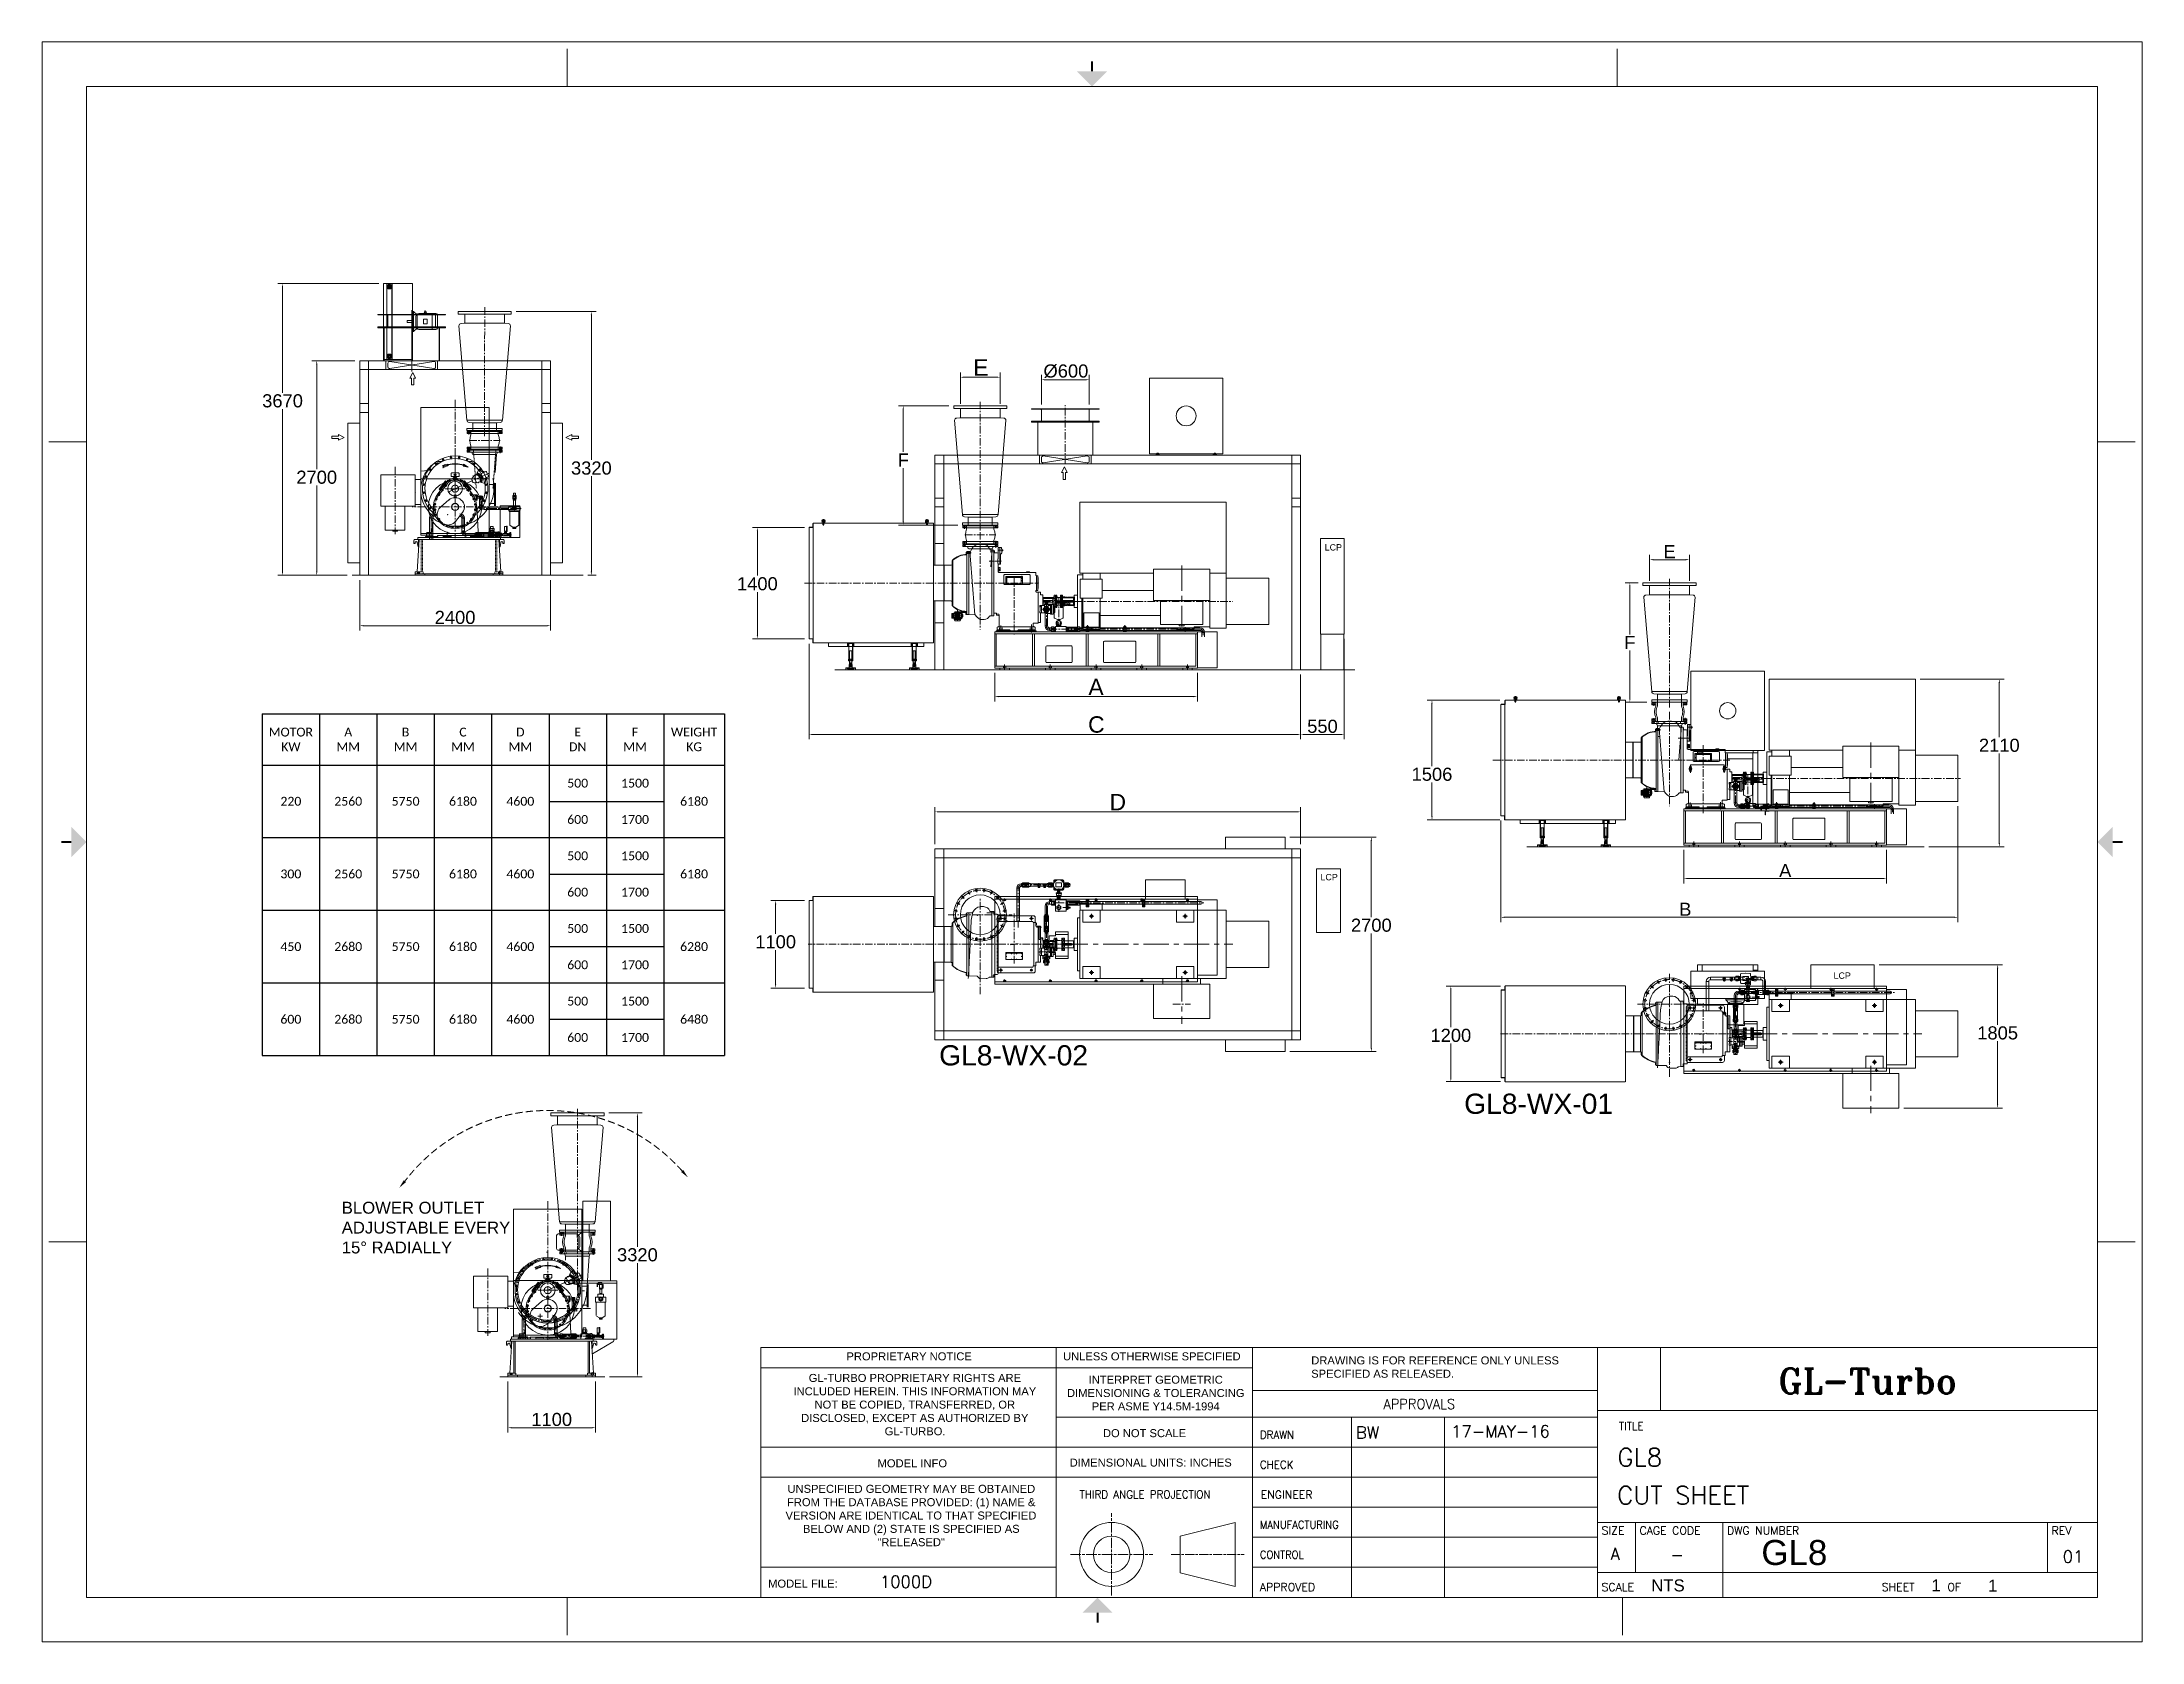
# Model space of a CAD drawing. Header units: millimetres. Extents: x -1 to 671026, y 1 to 511259.
import ezdxf
from ezdxf.enums import TextEntityAlignment as Align

# ---------------------------------------------------------------- set-up
doc = ezdxf.new("R2010")
doc.units = ezdxf.units.MM
doc.header["$LTSCALE"] = 25.4
for name, pattern in [('ACAD_ISO02W100', [15, 12, -3]), ('ACAD_ISO04W100', [30, 24, -3, 0, -3]), ('CENTER', [50.8, 31.75, -6.35, 6.35, -6.35]), ('CHAIN', [0.7087, 0.4724, -0.0591, 0.1181, -0.0591]), ('DASHED', [0.75, 0.5, -0.25]), ('EB_DASH', [6, 3, -3]), ('EB_DASHDOT', [39, 30, -3, 3, -3]), ('EB_DASHDOTDOT', [45, 30, -3, 3, -3, 3, -3])]:
    doc.linetypes.add(name, pattern=pattern)
doc.layers.get('Defpoints').update_dxf_attribs({"lineweight": 5})
for name, color, linetype, lineweight in [('06___ANNOTATIONS', 7, 'Continuous', 5), ('CAXA0', 7, 'Continuous', 5), ('CAXA1', 5, 'CENTER', 5), ('CAXA2', 6, 'EB_DASH', 5), ('CAXAEB0', 7, 'Continuous', 5), ('CAXAEB0_1', 7, 'Continuous', 5), ('CAXA中心线层', 5, 'CENTER', 5), ('CAXA尺寸线层', 3, 'Continuous', 5), ('CAXA细实线层', 7, 'Continuous', 5), ('CAXA虚线层', 96, 'EB_DASH', 5), ('Title Block', 7, 'Continuous', 5), ('中心线', 5, 'CENTER', 5)]:
    doc.layers.add(name, color=color, linetype=linetype, lineweight=lineweight)
doc.styles.add('ACANSTS', font='romans.shx', dxfattribs={"height": 25.4})
doc.styles.add('Roman', font='arial.ttf')
doc.styles.add('ROMANS', font='romant.shx', dxfattribs={"height": 88.9})
doc.styles.get("Standard").update_dxf_attribs({"font": 'arial.ttf'})
doc.dimstyles.new('ISO-25', dxfattribs={"dimscale": 30, "dimtxt": 38.1, "dimasz": 38.1, "dimexe": 50.8, "dimexo": 50.8, "dimgap": 15.875, "dimtad": 1, "dimtih": 1, "dimtoh": 1, "dimdec": 1, "dimlfac": 0.03937, "dimdsep": 46, "dimtxsty": 'Standard', "dimcen": 63.5, "dimclrd": 7, "dimclre": 7, "dimclrt": 7, "dimadec": 0, "dimazin": 0, "dimtfac": 1, "dimtdec": 1, "dimtmove": 0, "dimatfit": 3, "dimfxl": 25.4, "dimlwd": 5, "dimlwe": 5, "dimarcsym": 0})

msp = doc.modelspace()

# ---------------------------------------------------------------- texts
at = {"color": 7, "linetype": 'Continuous', "lineweight": 5, "char_height": 6451.6, "attachment_point": 1, "style": 'Roman'}
for s, insert in [('GL8-WX-02', (286673.75, 190690.15)), ('GL8-WX-01', (454433.8, 175216.03))]:
    msp.add_mtext_dynamic_manual_height_columns(s, width=82403.9018, gutter_width=25.4, heights=[0], dxfattribs=dict(at, insert=insert))
at = {"color": 7, "lineweight": 5, "insert": (95787.73, 140672.12), "char_height": 3810, "attachment_point": 1, "style": 'Roman'}
msp.add_mtext('BLOWER OUTLET\\PADJUSTABLE EVERY \\P15%%D RADIALLY', dxfattribs=at)
at = {"layer": '06___ANNOTATIONS', "color": 7, "linetype": 'Continuous', "lineweight": 5, "char_height": 2031.996, "width": 109153.0252, "attachment_point": 4, "style": 'Roman'}
for insert in [(409868.56, 349768.31), (408531.3, 244397.82), (572471.12, 212914.48)]:
    msp.add_mtext('LCP', dxfattribs=dict(at, insert=insert))

# ---------------------------------------------------------------- blocks, each defined once
blk = doc.blocks.new('*T2')
at = {"linetype": 'ByBlock', "lineweight": -2, "transparency": 16777216}
for p, q in [((0, 0), (147701, 0)), ((0, 0), (0, -109215)), ((18330, 0), (18330, -109215)), ((36661, 0), (36661, -109215)), ((54991, 0), (54991, -109215)), ((73321, 0), (73321, -109215)), ((91652, 0), (91652, -27949)), ((109982, 0), (109982, -109215)), ((128312, 0), (128312, -109215)), ((147701, 0), (147701, -109215)), ((0, -16339), (147701, -16339)), ((91652, -27949), (128312, -27949)), ((0, -39558), (147701, -39558)), ((91652, -39558), (91652, -51168)), ((91652, -51168), (128312, -51168)), ((0, -62777), (147701, -62777)), ((91652, -62777), (91652, -74387)), ((91652, -74387), (128312, -74387)), ((0, -85996), (147701, -85996)), ((91652, -85996), (91652, -97605)), ((91652, -97605), (128312, -97605)), ((0, -109215), (147701, -109215))]:
    blk.add_line(p, q, dxfattribs=at)
at = {"color": 0, "linetype": 'ByBlock', "lineweight": -2, "transparency": 16777216}
for p, q in [((91652, -27949), (91652, -39558)), ((91652, -51168), (91652, -62777)), ((91652, -74387), (91652, -85996)), ((91652, -97605), (91652, -109215))]:
    blk.add_line(p, q, dxfattribs=at)
at = {"color": 0, "linetype": 'Continuous', "lineweight": 5, "transparency": 16777216, "char_height": 2822.22, "attachment_point": 5}
for s, insert, width in [('{\\fCalibri|b0|i0|c0;MOTOR^JKW', (9165, -8170), 15282.33), ('{\\fCalibri|b0|i0|c0;A^JMM', (27496, -8170), 15282.33), ('{\\fCalibri|b0|i0|c0;B^JMM', (45826, -8170), 15282.33), ('{\\fCalibri|b0|i0|c0;C^JMM', (64156, -8170), 15282.33), ('{\\fCalibri|b0|i0|c0;D^JMM', (82486, -8170), 15282.33), ('{\\fCalibri|b0|i0|c0;E^JDN', (100817, -8170), 15282.33), ('{\\fCalibri|b0|i0|c0;F^JMM', (119147, -8170), 15282.33), ('{\\fCalibri|b0|i0|c0;WEIGHT^JKG', (138007, -8170), 16340.67), ('{\\fCalibri|b0|i0|c0;220', (9165, -27949), 15282.33), ('{\\fCalibri|b0|i0|c0;2560', (27496, -27949), 15282.33), ('{\\fCalibri|b0|i0|c0;5750', (45826, -27949), 15282.33), ('{\\fCalibri|b0|i0|c0;6180', (64156, -27949), 15282.33), ('{\\fCalibri|b0|i0|c0;4600', (82486, -27949), 15282.33), ('{\\fCalibri|b0|i0|c0;500', (100817, -22144), 15282.33), ('{\\fCalibri|b0|i0|c0;1500', (119147, -22144), 15282.33), ('{\\fCalibri|b0|i0|c0;6180', (138007, -27949), 16340.67), ('{\\fCalibri|b0|i0|c0;600', (100817, -33753), 15282.33), ('{\\fCalibri|b0|i0|c0;1700', (119147, -33753), 15282.33), ('{\\fCalibri|b0|i0|c0;500', (100817, -45363), 15282.33), ('{\\fCalibri|b0|i0|c0;1500', (119147, -45363), 15282.33), ('{\\fCalibri|b0|i0|c0;300', (9165, -51168), 15282.33), ('{\\fCalibri|b0|i0|c0;2560', (27496, -51168), 15282.33), ('{\\fCalibri|b0|i0|c0;5750', (45826, -51168), 15282.33), ('{\\fCalibri|b0|i0|c0;6180', (64156, -51168), 15282.33), ('{\\fCalibri|b0|i0|c0;4600', (82486, -51168), 15282.33), ('{\\fCalibri|b0|i0|c0;6180', (138007, -51168), 16340.67), ('{\\fCalibri|b0|i0|c0;600', (100817, -56972), 15282.33), ('{\\fCalibri|b0|i0|c0;1700', (119147, -56972), 15282.33), ('{\\fCalibri|b0|i0|c0;450', (9165, -74387), 15282.33), ('{\\fCalibri|b0|i0|c0;2680', (27496, -74387), 15282.33), ('{\\fCalibri|b0|i0|c0;5750', (45826, -74387), 15282.33), ('{\\fCalibri|b0|i0|c0;6180', (64156, -74387), 15282.33), ('{\\fCalibri|b0|i0|c0;4600', (82486, -74387), 15282.33), ('{\\fCalibri|b0|i0|c0;500', (100817, -68582), 15282.33), ('{\\fCalibri|b0|i0|c0;1500', (119147, -68582), 15282.33), ('{\\fCalibri|b0|i0|c0;6280', (138007, -74387), 16340.67), ('{\\fCalibri|b0|i0|c0;600', (100817, -80191), 15282.33), ('{\\fCalibri|b0|i0|c0;1700', (119147, -80191), 15282.33), ('{\\fCalibri|b0|i0|c0;500', (100817, -91801), 15282.33), ('{\\fCalibri|b0|i0|c0;1500', (119147, -91801), 15282.33), ('{\\fCalibri|b0|i0|c0;600', (9165, -97605), 15282.33), ('{\\fCalibri|b0|i0|c0;2680', (27496, -97605), 15282.33), ('{\\fCalibri|b0|i0|c0;5750', (45826, -97605), 15282.33), ('{\\fCalibri|b0|i0|c0;6180', (64156, -97605), 15282.33), ('{\\fCalibri|b0|i0|c0;4600', (82486, -97605), 15282.33), ('{\\fCalibri|b0|i0|c0;6480', (138007, -97605), 16340.67), ('{\\fCalibri|b0|i0|c0;600', (100817, -103410), 15282.33), ('{\\fCalibri|b0|i0|c0;1700', (119147, -103410), 15282.33)]:
    blk.add_mtext(s, dxfattribs=dict(at, insert=insert, width=width))
blk = doc.blocks.new('*D6')
at = {"color": 7, "linetype": 'Continuous', "lineweight": 5, "transparency": 16777216}
for p, q in [((99987, 409423), (86257, 409423)), ((87781, 408280), (87781, 374782)), ((87781, 341986), (87781, 369550)), ((97540, 340843), (86257, 340843))]:
    blk.add_line(p, q, dxfattribs=at)
at = {"color": 7, "transparency": 16777216}
for points in [[(87591, 408280), (87972, 408280), (87781, 409423)], [(87591, 341986), (87972, 341986), (87781, 340843)]]:
    blk.add_solid(points, dxfattribs=at)
at = {"layer": 'Defpoints', "color": 0, "transparency": 16777216}
for p in [(87781, 409423), (101511, 409423), (99064, 340843)]:
    blk.add_point(p, dxfattribs=at)
at = {"color": 7, "lineweight": 5, "transparency": 16777216, "insert": (87781, 372166), "char_height": 4191, "attachment_point": 5, "style": 'Roman'}
blk.add_mtext('2700', dxfattribs=at)
blk = doc.blocks.new('*D24')
at = {"color": 7, "linetype": 'Continuous', "lineweight": 5, "transparency": 16777216}
for p, q in [((243596, 356141), (227063, 356141)), ((228587, 354998), (228587, 340738)), ((228587, 321724), (228587, 335506)), ((243596, 320581), (227063, 320581))]:
    blk.add_line(p, q, dxfattribs=at)
at = {"color": 7, "transparency": 16777216}
for points in [[(228397, 354998), (228778, 354998), (228587, 356141)], [(228397, 321724), (228778, 321724), (228587, 320581)]]:
    blk.add_solid(points, dxfattribs=at)
at = {"layer": 'Defpoints', "color": 0, "transparency": 16777216}
for p in [(245120, 356141), (228587, 320581), (245120, 320581)]:
    blk.add_point(p, dxfattribs=at)
at = {"color": 7, "lineweight": 5, "transparency": 16777216, "insert": (228587, 338122), "char_height": 4191, "attachment_point": 5, "style": 'Roman'}
blk.add_mtext('1400', dxfattribs=at)
blk = doc.blocks.new('*D17')
at = {"color": 7, "linetype": 'Continuous', "lineweight": 5, "transparency": 16777216}
for p, q in [((304417, 309659), (304417, 300561)), ((369187, 309659), (369187, 300561)), ((305560, 302085), (368044, 302085))]:
    blk.add_line(p, q, dxfattribs=at)
at = {"color": 7, "transparency": 16777216}
for points in [[(305560, 302275), (305560, 301894), (304417, 302085)], [(368044, 302275), (368044, 301894), (369187, 302085)]]:
    blk.add_solid(points, dxfattribs=at)
at = {"layer": 'Defpoints', "color": 0, "transparency": 16777216}
for p in [(304417, 311183), (369187, 311183), (369187, 302085)]:
    blk.add_point(p, dxfattribs=at)
at = {"color": 7, "lineweight": 5, "transparency": 16777216, "insert": (336802, 305180), "char_height": 4191, "attachment_point": 5, "style": 'Roman'}
blk.add_mtext('{\\H1.25x;A}', dxfattribs=at)
blk = doc.blocks.new('*D18')
at = {"color": 7, "linetype": 'Continuous', "lineweight": 5, "transparency": 16777216}
for p, q in [((245120, 318981), (245120, 288436)), ((402168, 309151), (402168, 288436)), ((246263, 289960), (401025, 289960))]:
    blk.add_line(p, q, dxfattribs=at)
at = {"color": 7, "transparency": 16777216}
for points in [[(246263, 290151), (246263, 289770), (245120, 289960)], [(401025, 290151), (401025, 289770), (402168, 289960)]]:
    blk.add_solid(points, dxfattribs=at)
at = {"layer": 'Defpoints', "color": 0, "transparency": 16777216}
for p in [(245120, 320505), (402168, 310675), (402168, 289960)]:
    blk.add_point(p, dxfattribs=at)
at = {"color": 7, "lineweight": 5, "transparency": 16777216, "insert": (336900, 293145), "char_height": 4191, "attachment_point": 5, "style": 'Roman'}
blk.add_mtext('{\\H1.25x;C}', dxfattribs=at)
blk = doc.blocks.new('*D19')
at = {"color": 7, "linetype": 'Continuous', "lineweight": 5, "transparency": 16777216}
for p, q in [((416138, 320552), (416138, 288436)), ((402168, 309151), (402168, 288436)), ((403311, 289960), (414995, 289960))]:
    blk.add_line(p, q, dxfattribs=at)
at = {"color": 7, "transparency": 16777216}
for points in [[(403311, 290151), (403311, 289770), (402168, 289960)], [(414995, 290151), (414995, 289770), (416138, 289960)]]:
    blk.add_solid(points, dxfattribs=at)
at = {"layer": 'Defpoints', "color": 0, "transparency": 16777216}
for p in [(416138, 322076), (402168, 310675), (416138, 289960)]:
    blk.add_point(p, dxfattribs=at)
at = {"color": 7, "lineweight": 5, "transparency": 16777216, "insert": (409153, 292577), "char_height": 4191, "attachment_point": 5, "style": 'Roman'}
blk.add_mtext('550', dxfattribs=at)
blk = doc.blocks.new('*D20')
at = {"color": 7, "linetype": 'Continuous', "lineweight": 5, "transparency": 16777216}
for p, q in [((101511, 339319), (101511, 323223)), ((162471, 339319), (162471, 323223)), ((102654, 324747), (161328, 324747))]:
    blk.add_line(p, q, dxfattribs=at)
at = {"color": 7, "transparency": 16777216}
for points in [[(102654, 324938), (102654, 324557), (101511, 324747)], [(161328, 324938), (161328, 324557), (162471, 324747)]]:
    blk.add_solid(points, dxfattribs=at)
at = {"layer": 'Defpoints', "color": 0, "transparency": 16777216}
for p in [(101511, 340843), (162471, 340843), (162471, 324747)]:
    blk.add_point(p, dxfattribs=at)
at = {"color": 7, "lineweight": 5, "transparency": 16777216, "insert": (131991, 327363), "char_height": 4191, "attachment_point": 5, "style": 'Roman'}
blk.add_mtext('2400', dxfattribs=at)
blk = doc.blocks.new('*D3')
at = {"color": 7, "linetype": 'Continuous', "lineweight": 5, "transparency": 16777216}
for p, q in [((243596, 236907), (232897, 236907)), ((234421, 235764), (234421, 226325)), ((234421, 210110), (234421, 221092)), ((243596, 208967), (232897, 208967))]:
    blk.add_line(p, q, dxfattribs=at)
at = {"color": 7, "transparency": 16777216}
for points in [[(234231, 235764), (234612, 235764), (234421, 236907)], [(234231, 210110), (234612, 210110), (234421, 208967)]]:
    blk.add_solid(points, dxfattribs=at)
at = {"layer": 'Defpoints', "color": 0, "transparency": 16777216}
for p in [(234421, 236907), (245120, 236907), (245120, 208967)]:
    blk.add_point(p, dxfattribs=at)
at = {"color": 7, "lineweight": 5, "transparency": 16777216, "insert": (234421, 223709), "char_height": 4191, "attachment_point": 5, "style": 'Roman'}
blk.add_mtext('1100', dxfattribs=at)
blk = doc.blocks.new('*D21')
at = {"color": 7, "linetype": 'Continuous', "lineweight": 5, "transparency": 16777216}
for p, q in [((285328, 254941), (285328, 266790)), ((286471, 265266), (401025, 265266)), ((402168, 254941), (402168, 266790))]:
    blk.add_line(p, q, dxfattribs=at)
at = {"color": 7, "transparency": 16777216}
for points in [[(286471, 265457), (286471, 265076), (285328, 265266)], [(401025, 265457), (401025, 265076), (402168, 265266)]]:
    blk.add_solid(points, dxfattribs=at)
at = {"layer": 'Defpoints', "color": 0, "transparency": 16777216}
for p in [(402168, 265266), (285328, 253417), (402168, 253417)]:
    blk.add_point(p, dxfattribs=at)
at = {"color": 7, "lineweight": 5, "transparency": 16777216, "insert": (343748, 268362), "char_height": 4191, "attachment_point": 5, "style": 'Roman'}
blk.add_mtext('{\\H1.25x;D}', dxfattribs=at)
blk = doc.blocks.new('*D22')
at = {"color": 7, "linetype": 'Continuous', "lineweight": 5, "transparency": 16777216}
for p, q in [((398742, 257227), (426293, 257227)), ((424769, 256084), (424769, 231636)), ((424769, 189790), (424769, 226404)), ((398742, 188647), (426293, 188647))]:
    blk.add_line(p, q, dxfattribs=at)
at = {"color": 7, "transparency": 16777216}
for points in [[(424578, 256084), (424959, 256084), (424769, 257227)], [(424578, 189790), (424959, 189790), (424769, 188647)]]:
    blk.add_solid(points, dxfattribs=at)
at = {"layer": 'Defpoints', "color": 0, "transparency": 16777216}
for p in [(397218, 257227), (424769, 257227), (397218, 188647)]:
    blk.add_point(p, dxfattribs=at)
at = {"color": 7, "lineweight": 5, "transparency": 16777216, "insert": (424769, 229020), "char_height": 4191, "attachment_point": 5, "style": 'Roman'}
blk.add_mtext('2700', dxfattribs=at)
blk = doc.blocks.new('*D23')
at = {"color": 7, "linetype": 'Continuous', "lineweight": 5, "transparency": 16777216}
for p, q in [((151485, 425176), (177063, 425176)), ((175539, 424033), (175539, 377712)), ((175539, 341986), (175539, 372477)), ((174463, 340843), (177063, 340843))]:
    blk.add_line(p, q, dxfattribs=at)
at = {"color": 7, "transparency": 16777216}
for points in [[(175348, 424033), (175729, 424033), (175539, 425176)], [(175348, 341986), (175729, 341986), (175539, 340843)]]:
    blk.add_solid(points, dxfattribs=at)
at = {"layer": 'Defpoints', "color": 0, "transparency": 16777216}
for p in [(149961, 425176), (175539, 425176), (172939, 340843)]:
    blk.add_point(p, dxfattribs=at)
at = {"color": 7, "lineweight": 5, "transparency": 16777216, "insert": (175539, 375094), "char_height": 4191, "attachment_point": 5, "style": 'Roman'}
blk.add_mtext('3320', dxfattribs=at)
blk = doc.blocks.new('*D4')
at = {"color": 7, "linetype": 'Continuous', "lineweight": 5, "transparency": 16777216}
for p, q in [((107607, 434061), (75340, 434061)), ((76864, 432918), (76864, 399196)), ((76864, 341986), (76864, 393961)), ((97540, 340843), (75340, 340843))]:
    blk.add_line(p, q, dxfattribs=at)
at = {"color": 7, "transparency": 16777216}
for points in [[(76674, 432918), (77055, 432918), (76864, 434061)], [(76674, 341986), (77055, 341986), (76864, 340843)]]:
    blk.add_solid(points, dxfattribs=at)
at = {"layer": 'Defpoints', "color": 0, "transparency": 16777216}
for p in [(76864, 434061), (109131, 434061), (99064, 340843)]:
    blk.add_point(p, dxfattribs=at)
at = {"color": 7, "lineweight": 5, "transparency": 16777216, "insert": (76864, 396579), "char_height": 4191, "attachment_point": 5, "style": 'Roman'}
blk.add_mtext('3670', dxfattribs=at)
blk = doc.blocks.new('*D5')
at = {"color": 7, "linetype": 'Continuous', "lineweight": 5, "transparency": 16777216}
for p, q in [((319390, 395410), (319390, 404854)), ((320533, 403330), (333461, 403330)), ((334604, 395410), (334604, 404854))]:
    blk.add_line(p, q, dxfattribs=at)
at = {"color": 7, "transparency": 16777216}
for points in [[(320533, 403520), (320533, 403139), (319390, 403330)], [(333461, 403520), (333461, 403139), (334604, 403330)]]:
    blk.add_solid(points, dxfattribs=at)
at = {"layer": 'Defpoints', "color": 0, "transparency": 16777216}
for p in [(334604, 403330), (319390, 393886), (334604, 393886)]:
    blk.add_point(p, dxfattribs=at)
at = {"color": 7, "lineweight": 5, "transparency": 16777216, "insert": (327176, 406063), "char_height": 4191, "width": 15443.23, "attachment_point": 5, "style": 'Roman'}
blk.add_mtext('%%C600', dxfattribs=at)
blk = doc.blocks.new('*D7')
at = {"color": 7, "linetype": 'Continuous', "lineweight": 5, "transparency": 16777216}
for p, q in [((148897, 83194), (148897, 66951)), ((176837, 83194), (176837, 66951)), ((150040, 68475), (175694, 68475))]:
    blk.add_line(p, q, dxfattribs=at)
at = {"color": 7, "transparency": 16777216}
for points in [[(150040, 68666), (150040, 68285), (148897, 68475)], [(175694, 68666), (175694, 68285), (176837, 68475)]]:
    blk.add_solid(points, dxfattribs=at)
at = {"layer": 'Defpoints', "color": 0, "transparency": 16777216}
for p in [(148897, 84718), (176837, 84718), (176837, 68475)]:
    blk.add_point(p, dxfattribs=at)
at = {"color": 7, "lineweight": 5, "transparency": 16777216, "insert": (162867, 71091), "char_height": 4191, "attachment_point": 5, "style": 'Roman'}
blk.add_mtext('1100', dxfattribs=at)
blk = doc.blocks.new('*D8')
at = {"color": 7, "linetype": 'Continuous', "lineweight": 5, "transparency": 16777216}
for p, q in [((465854, 300929), (442626, 300929)), ((444150, 299786), (444150, 279872)), ((444150, 263820), (444150, 274640)), ((465854, 262677), (442626, 262677))]:
    blk.add_line(p, q, dxfattribs=at)
at = {"color": 7, "transparency": 16777216}
for points in [[(443960, 299786), (444341, 299786), (444150, 300929)], [(443960, 263820), (444341, 263820), (444150, 262677)]]:
    blk.add_solid(points, dxfattribs=at)
at = {"layer": 'Defpoints', "color": 0, "transparency": 16777216}
for p in [(467378, 300929), (444150, 262677), (467378, 262677)]:
    blk.add_point(p, dxfattribs=at)
at = {"color": 7, "lineweight": 5, "transparency": 16777216, "insert": (444150, 277256), "char_height": 4191, "attachment_point": 5, "style": 'Roman'}
blk.add_mtext('1506', dxfattribs=at)
blk = doc.blocks.new('*D9')
at = {"color": 7, "linetype": 'Continuous', "lineweight": 5, "transparency": 16777216}
for p, q in [((600169, 307711), (626954, 307711)), ((625430, 306568), (625430, 289131)), ((625430, 255260), (625430, 283899)), ((602963, 254117), (626954, 254117))]:
    blk.add_line(p, q, dxfattribs=at)
at = {"color": 7, "transparency": 16777216}
for points in [[(625240, 306568), (625621, 306568), (625430, 307711)], [(625240, 255260), (625621, 255260), (625430, 254117)]]:
    blk.add_solid(points, dxfattribs=at)
at = {"layer": 'Defpoints', "color": 0, "transparency": 16777216}
for p in [(598645, 307711), (601439, 254117), (625430, 254117)]:
    blk.add_point(p, dxfattribs=at)
at = {"color": 7, "lineweight": 5, "transparency": 16777216, "insert": (625430, 286515), "char_height": 4191, "attachment_point": 5, "style": 'Roman'}
blk.add_mtext('2110', dxfattribs=at)
blk = doc.blocks.new('*D25')
at = {"color": 7, "linetype": 'Continuous', "lineweight": 5, "transparency": 16777216}
for p, q in [((587016, 216430), (626422, 216430)), ((624898, 215287), (624898, 197219)), ((624898, 171726), (624898, 191986)), ((594873, 170583), (626422, 170583))]:
    blk.add_line(p, q, dxfattribs=at)
at = {"color": 7, "transparency": 16777216}
for points in [[(624708, 215287), (625089, 215287), (624898, 216430)], [(624708, 171726), (625089, 171726), (624898, 170583)]]:
    blk.add_solid(points, dxfattribs=at)
at = {"layer": 'Defpoints', "color": 0, "transparency": 16777216}
for p in [(585492, 216430), (593349, 170583), (624898, 170583)]:
    blk.add_point(p, dxfattribs=at)
at = {"color": 7, "lineweight": 5, "transparency": 16777216, "insert": (624898, 194602), "char_height": 4191, "attachment_point": 5, "style": 'Roman'}
blk.add_mtext('1805', dxfattribs=at)
blk = doc.blocks.new('*D10')
at = {"color": 7, "linetype": 'Continuous', "lineweight": 5, "transparency": 16777216}
for p, q in [((466023, 209572), (448649, 209572)), ((450173, 208429), (450173, 196435)), ((450173, 180235), (450173, 191203)), ((466023, 179092), (448649, 179092))]:
    blk.add_line(p, q, dxfattribs=at)
at = {"color": 7, "transparency": 16777216}
for points in [[(449983, 208429), (450364, 208429), (450173, 209572)], [(449983, 180235), (450364, 180235), (450173, 179092)]]:
    blk.add_solid(points, dxfattribs=at)
at = {"layer": 'Defpoints', "color": 0, "transparency": 16777216}
for p in [(467547, 209572), (450173, 179092), (467547, 179092)]:
    blk.add_point(p, dxfattribs=at)
at = {"color": 7, "lineweight": 5, "transparency": 16777216, "insert": (450173, 193819), "char_height": 4191, "attachment_point": 5, "style": 'Roman'}
blk.add_mtext('1200', dxfattribs=at)
blk = doc.blocks.new('*D26')
at = {"color": 7, "linetype": 'Continuous', "lineweight": 5, "transparency": 16777216}
for p, q in [((181111, 169046), (191776, 169046)), ((190252, 167903), (190252, 126319)), ((190252, 85861), (190252, 121084)), ((181386, 84718), (191776, 84718))]:
    blk.add_line(p, q, dxfattribs=at)
at = {"color": 7, "transparency": 16777216}
for points in [[(190061, 167903), (190442, 167903), (190252, 169046)], [(190061, 85861), (190442, 85861), (190252, 84718)]]:
    blk.add_solid(points, dxfattribs=at)
at = {"layer": 'Defpoints', "color": 0, "transparency": 16777216}
for p in [(179587, 169046), (190252, 169046), (179862, 84718)]:
    blk.add_point(p, dxfattribs=at)
at = {"color": 7, "lineweight": 5, "transparency": 16777216, "insert": (190252, 123702), "char_height": 4191, "attachment_point": 5, "style": 'Roman'}
blk.add_mtext('3320', dxfattribs=at)
blk = doc.blocks.new('*D11')
at = {"color": 7, "linetype": 'Continuous', "lineweight": 5, "transparency": 16777216}
for p, q in [((513701, 339106), (513701, 347369)), ((514844, 345845), (525258, 345845)), ((526401, 339101), (526401, 347369))]:
    blk.add_line(p, q, dxfattribs=at)
at = {"color": 7, "transparency": 16777216}
for points in [[(514844, 346035), (514844, 345654), (513701, 345845)], [(525258, 346035), (525258, 345654), (526401, 345845)]]:
    blk.add_solid(points, dxfattribs=at)
at = {"layer": 'Defpoints', "color": 0, "transparency": 16777216}
for p in [(526401, 345845), (513701, 337582), (526401, 337577)]:
    blk.add_point(p, dxfattribs=at)
at = {"color": 7, "lineweight": 5, "transparency": 16777216, "insert": (520051, 348416), "char_height": 4191, "attachment_point": 5, "style": 'Roman'}
blk.add_mtext('E', dxfattribs=at)
blk = doc.blocks.new('*D12')
at = {"color": 7, "linetype": 'Continuous', "lineweight": 5, "transparency": 16777216}
for p, q in [((510019, 338445), (505859, 338445)), ((507383, 337302), (507383, 321967)), ((507383, 301488), (507383, 316823)), ((512855, 300345), (505859, 300345))]:
    blk.add_line(p, q, dxfattribs=at)
at = {"color": 7, "transparency": 16777216}
for points in [[(507193, 337302), (507574, 337302), (507383, 338445)], [(507193, 301488), (507574, 301488), (507383, 300345)]]:
    blk.add_solid(points, dxfattribs=at)
at = {"layer": 'Defpoints', "color": 0, "transparency": 16777216}
for p in [(511543, 338445), (507383, 300345), (514379, 300345)]:
    blk.add_point(p, dxfattribs=at)
at = {"color": 7, "lineweight": 5, "transparency": 16777216, "insert": (507383, 319395), "char_height": 4191, "attachment_point": 5, "style": 'Roman'}
blk.add_mtext('F', dxfattribs=at)
blk = doc.blocks.new('*D13')
at = {"color": 7, "linetype": 'Continuous', "lineweight": 5, "transparency": 16777216}
for p, q in [((524642, 253101), (524642, 242415)), ((589412, 253101), (589412, 242415)), ((525785, 243939), (588269, 243939))]:
    blk.add_line(p, q, dxfattribs=at)
at = {"color": 7, "transparency": 16777216}
for points in [[(525785, 244129), (525785, 243748), (524642, 243939)], [(588269, 244129), (588269, 243748), (589412, 243939)]]:
    blk.add_solid(points, dxfattribs=at)
at = {"layer": 'Defpoints', "color": 0, "transparency": 16777216}
for p in [(524642, 254625), (589412, 254625), (589412, 243939)]:
    blk.add_point(p, dxfattribs=at)
at = {"color": 7, "lineweight": 5, "transparency": 16777216, "insert": (557027, 246510), "char_height": 4191, "attachment_point": 5, "style": 'Roman'}
blk.add_mtext('A', dxfattribs=at)
blk = doc.blocks.new('*D14')
at = {"color": 7, "linetype": 'Continuous', "lineweight": 5, "transparency": 16777216}
for p, q in [((466108, 262499), (466108, 230042)), ((612183, 267071), (612183, 230042)), ((467251, 231566), (611040, 231566))]:
    blk.add_line(p, q, dxfattribs=at)
at = {"color": 7, "transparency": 16777216}
for points in [[(467251, 231757), (467251, 231376), (466108, 231566)], [(611040, 231757), (611040, 231376), (612183, 231566)]]:
    blk.add_solid(points, dxfattribs=at)
at = {"layer": 'Defpoints', "color": 0, "transparency": 16777216}
for p in [(612183, 268595), (466108, 264023), (612183, 231566)]:
    blk.add_point(p, dxfattribs=at)
at = {"color": 7, "lineweight": 5, "transparency": 16777216, "insert": (525097, 234138), "char_height": 4191, "attachment_point": 5, "style": 'Roman'}
blk.add_mtext('B', dxfattribs=at)
blk = doc.blocks.new('*D15')
at = {"color": 7, "linetype": 'Continuous', "lineweight": 5, "transparency": 16777216}
for p, q in [((293471, 395669), (293471, 405669)), ((294614, 404145), (305028, 404145)), ((306171, 395664), (306171, 405669))]:
    blk.add_line(p, q, dxfattribs=at)
at = {"color": 7, "transparency": 16777216}
for points in [[(294614, 404336), (294614, 403955), (293471, 404145)], [(305028, 404336), (305028, 403955), (306171, 404145)]]:
    blk.add_solid(points, dxfattribs=at)
at = {"layer": 'Defpoints', "color": 0, "transparency": 16777216}
for p in [(306171, 404145), (293471, 394145), (306171, 394140)]:
    blk.add_point(p, dxfattribs=at)
at = {"color": 7, "lineweight": 5, "transparency": 16777216, "insert": (300001, 407241), "char_height": 4191, "attachment_point": 5, "style": 'Roman'}
blk.add_mtext('{\\H1.25x;E}', dxfattribs=at)
blk = doc.blocks.new('*D16')
at = {"color": 7, "linetype": 'Continuous', "lineweight": 5, "transparency": 16777216}
for p, q in [((289788, 395008), (273683, 395008)), ((275207, 393865), (275207, 380250)), ((275207, 358051), (275207, 375107)), ((292625, 356908), (273683, 356908))]:
    blk.add_line(p, q, dxfattribs=at)
at = {"color": 7, "transparency": 16777216}
for points in [[(275017, 393865), (275398, 393865), (275207, 395008)], [(275017, 358051), (275398, 358051), (275207, 356908)]]:
    blk.add_solid(points, dxfattribs=at)
at = {"layer": 'Defpoints', "color": 0, "transparency": 16777216}
for p in [(291312, 395008), (275207, 356908), (294149, 356908)]:
    blk.add_point(p, dxfattribs=at)
at = {"color": 7, "lineweight": 5, "transparency": 16777216, "insert": (275207, 377678), "char_height": 4191, "attachment_point": 5, "style": 'Roman'}
blk.add_mtext('F', dxfattribs=at)
blk = doc.blocks.new('LONE STAR BLOWER TITLE BLOCK (SIZE A)')
at = {"lineweight": 15}
for p, q in [((444.5, 66.14), (444.5, 84.14)), ((444.5, 84.14), (462.5, 84.14)), ((462.5, 66.14), (462.5, 84.14)), ((462.5, 66.14), (444.5, 66.14))]:
    blk.add_line(p, q, dxfattribs=at)
at = {"layer": 'Title Block', "lineweight": 15}
for p, q in [((600.08, 457.2), (0, 457.2)), ((0, 457.2), (0, 0)), ((600.08, 0), (600.08, 457.2)), ((150.02, 444.5), (150.02, 455.22)), ((450.06, 444.5), (450.06, 455.22)), ((587.38, 444.5), (12.7, 444.5)), ((587.38, 444.5), (12.7, 444.5)), ((12.7, 444.5), (12.7, 12.7)), ((12.7, 439.2), (12.7, 444.5)), ((12.7, 444.5), (27.67, 444.5)), ((587.38, 12.7), (587.38, 444.5)), ((12.7, 439.2), (12.7, 361.13)), ((1.98, 342.9), (12.7, 342.9)), ((587.38, 342.9), (598.09, 342.9)), ((1.98, 114.3), (12.7, 114.3)), ((587.38, 114.3), (598.09, 114.3)), ((587.38, 84.14), (205.4, 84.14)), ((205.4, 84.14), (205.4, 12.7)), ((587.38, 84.14), (230.97, 84.14)), ((289.78, 84.14), (289.78, 12.7)), ((345.89, 84.14), (345.89, 12.7)), ((444.5, 12.7), (444.5, 84.14)), ((587.38, 12.7), (587.38, 84.14)), ((345.89, 78.32), (205.4, 78.32)), ((444.5, 71.86), (345.89, 71.86)), ((587.38, 66.14), (444.5, 66.14)), ((444.5, 64.24), (289.78, 64.24)), ((374.2, 12.81), (374.2, 64.24)), ((400.8, 12.81), (400.8, 64.24)), ((444.5, 55.67), (205.4, 55.67)), ((444.5, 47.1), (205.4, 47.1)), ((444.5, 38.52), (345.89, 38.52)), ((325.23, 30.25), (340.9, 34.17)), ((325.23, 19.81), (325.23, 30.25)), ((340.9, 34.17), (340.9, 15.89)), ((587.38, 34.13), (444.5, 34.13)), ((455.36, 34.13), (455.36, 19.84)), ((480.29, 34.13), (480.29, 12.7)), ((573.09, 34.13), (573.09, 19.84)), ((444.5, 29.95), (345.89, 29.95)), ((289.78, 21.38), (205.4, 21.38)), ((340.9, 15.89), (325.23, 19.81)), ((444.5, 21.38), (345.89, 21.38)), ((587.38, 19.84), (444.5, 19.84)), ((12.7, 12.7), (587.38, 12.7)), ((150.02, 1.98), (150.02, 12.7)), ((381.63, 12.7), (587.38, 12.7)), ((451.64, 1.98), (451.64, 12.7)), ((0, 0), (600.08, 0))]:
    blk.add_line(p, q, dxfattribs=at)
at = {"layer": 'Title Block', "linetype": 'CHAIN', "lineweight": 15, "ltscale": 0.249886}
for p, q in [((305.64, 13.28), (305.64, 36.78)), ((293.89, 25.03), (317.4, 25.03))]:
    blk.add_line(p, q, dxfattribs=at)
at = {"layer": 'Title Block', "linetype": 'CHAIN', "lineweight": 15, "ltscale": 0.22211}
blk.add_line((322.62, 25.03), (343.51, 25.03), dxfattribs=at)
at = {"layer": 'Title Block', "lineweight": 15, "const_width": 0.572}
for points in [[(300.04, 451.64), (300.04, 448.79)], [(5.56, 228.6), (8.41, 228.6)], [(594.52, 228.6), (591.66, 228.6)], [(301.62, 5.56), (301.62, 8.41)]]:
    blk.add_lwpolyline(points, dxfattribs=at)
at = {"layer": 'Title Block', "lineweight": 15}
for radius in [9.14, 5.22]:
    blk.add_circle((305.64, 25.03), radius, dxfattribs=at)
for points in [[(295.75, 448.79), (304.32, 448.79), (300.04, 444.5)], [(8.41, 224.31), (8.41, 232.89), (12.7, 228.6)], [(591.66, 224.31), (591.66, 232.89), (587.38, 228.6)], [(297.34, 8.41), (305.91, 8.41), (301.62, 12.7)]]:
    blk.add_solid(points, dxfattribs=at)
at = {"layer": 'Title Block', "lineweight": 15, "style": 'ACANSTS'}
for s, height, width, p in [('APPROVALS', 2.857, 0.951562, (383.31, 66.57)), ('DRAWN', 2.286, 0.942857, (348.01, 58.1)), ('TITLE', 2.286, 0.942857, (450.63, 60.55)), ('THIRD ANGLE PROJECTION', 2.286, 0.942857, (296.51, 41.03))]:
    blk.add_text(s, height=height, dxfattribs=dict(at, width=width)).set_placement(p)
for s, width, p in [('CHECK', 0.942857, (348.01, 50.67)), ('MANUFACTURING', 0.90932, (348.01, 33.52)), ('CONTROL', 0.90932, (348.01, 24.95))]:
    blk.add_text(s, height=2.286, dxfattribs=dict(at, width=width)).set_placement(p, align=Align.MIDDLE_LEFT)
for s, p in [('ENGINEER', (348.26, 42.11)), ('APPROVED', (348.01, 15.69)), ('SCALE', (445.64, 15.7)), ('SHEET     OF', (525.71, 15.7))]:
    blk.add_text(s, height=2.286, dxfattribs=at).set_placement(p, align=Align.MIDDLE_LEFT)
for s, height, p in [('SIZE', 2.286, (445.64, 30.7)), ('CAGE CODE', 2.286, (456.5, 30.7)), ('DWG NUMBER', 2.286, (481.49, 30.7)), ('REV', 2.286, (574.23, 30.7)), ('A', 3.43, (448.22, 23.44))]:
    blk.add_text(s, height=height, dxfattribs=at).set_placement(p)
at = {"layer": 'Title Block', "lineweight": 15, "char_height": 2.286, "attachment_point": 1, "style": 'Roman'}
for s, width, insert in [('PROPRIETARY NOTICE', 36.7505, (229.87, 82.77)), ('UNLESS OTHERWISE SPECIFIED', 58.447, (291.76, 82.77)), ('DRAWING IS FOR REFERENCE ONLY UNLESS SPECIFIED AS RELEASED.', 71.6532, (362.68, 81.61)), ('\\pi5.66053;GL-TURBO PROPRIETARY RIGHTS ARE \\P\\pi1.30606;INCLUDED HEREIN. THIS INFORMATION MAY \\P\\pi7.31811;NOT BE COPIED, TRANSFERRED, OR \\P\\pi3.49382;DISCLOSED, EXCEPT AS AUTHORIZED BY \\P\\pi27.36193;GL-TURBO.', 71.6646, (213.43, 76.6)), ('\\pi8.04028;INTERPRET GEOMETRIC \\P\\pi1.83954;DIMENSIONING & TOLERANCING \\P\\pi8.90805;PER ASME Y14.5M-1994', 53.9804, (291.06, 76.1)), ('DO NOT SCALE', 58.447, (303.17, 60.82)), ('MODEL INFO', 36.7505, (238.76, 52.21)), ('DIMENSIONAL UNITS: INCHES', 58.447, (293.66, 52.41)), ('\\pi1.28024;UNSPECIFIED GEOMETRY MAY BE OBTAINED \\P\\pi1.14926;FROM THE DATABASE PROVIDED: (1) NAME & \\P\\pi0.7181;VERSION ARE IDENTICAL TO THAT SPECIFIED \\P\\pi5.70488;BELOW AND (2) STATE IS SPECIFIED AS \\P\\pi26.965;"RELEASED"', 72.94, (211.74, 44.91)), ('MODEL FILE:', 36.7505, (207.49, 17.83))]:
    blk.add_mtext_dynamic_manual_height_columns(s, width=width, gutter_width=31.75, heights=[0], dxfattribs=dict(at, insert=insert))
at = {"layer": 'Title Block', "lineweight": 15, "insert": (496.11, 78.18), "char_height": 100.0125, "width": 135.4992, "attachment_point": 1, "style": 'ROMANS'}
blk.add_mtext('{\\H0.07143x;GL-Turbo}', dxfattribs=at)
at = {"layer": 'Title Block', "lineweight": 15, "style": 'ACANSTS'}
for tag, p, height in [('DRAWN_BY', (375.45, 58.16), 3.43), ('DRAWN_DATE', (402.66, 58.47), 3.43), ('DRAWING_SUBTITLE', (450.18, 50.21), 5.14), ('CHECKED_BY', (376.02, 49.37), 3.43), ('CHECK_DATE', (402.18, 49.5), 3.43), ('ENGINEER', (375.87, 40.95), 3.43), ('ENG_DATE', (401.95, 40.92), 3.43), ('DRAWING_SUBTITLE', (450.12, 39.35), 5.14), ('MANUFACTURING', (375.76, 32.38), 3.43), ('MFG_DATE', (401.98, 32.46), 3.43), ('CONTROL', (375.76, 23.81), 3.43), ('CONTROL_DATE', (401.98, 23.88), 3.43), ('CAGE_CODE', (455.36, 23.27), 3.43), ('MODEL_FILE_NAME', (230.14, 15.52), 3.43), ('APPROVED_BY', (375.47, 14.54), 3.43), ('APPROVAL_DATE', (401.77, 14.47), 3.43)]:
    blk.add_attdef(tag, p, '', height=height, dxfattribs=at)
at = {"layer": 'Title Block', "lineweight": 15, "style": 'Roman', "flags": 8}
for tag, height, p in [('DWG_NUMBER', 7.14, (484.29, 29.15)), ('SCALE', 3.43, (459.83, 17.88)), ('SHEETNUMBER', 3.43, (539.89, 17.88)), ('TOTA_SHEETS', 3.43, (556.11, 17.82))]:
    blk.add_attdef(tag, text='', height=height, dxfattribs=at).set_placement(p, align=Align.TOP_LEFT)
at = {"layer": 'Title Block', "lineweight": 15, "style": 'ACANSTS'}
blk.add_attdef('REVISION', text='', height=3.43, dxfattribs=at).set_placement((580.38, 22.69), align=Align.CENTER)

# ---------------------------------------------------------------- dimensions: what is measured, and where the dimension line sits
at = {"color": 7, "lineweight": 5}
for base, p1, p2, override, picture, middle in [((76864.25, 434061.4), (99063.57, 340843.4), (109130.94, 434061.4), {"dimscale": 30, "dimtxt": 139.7, "dimpost": '\\X', "dimtxsty": 'Roman', "dimtmove": 1}, '*D4', (76864.25, 396578.69)), ((175538.69, 425176.17), (172939.06, 340843.4), (149960.93, 425176.17), {"dimscale": 30, "dimtxt": 139.7, "dimdec": 0, "dimpost": '\\X', "dimtxsty": 'Roman', "dimtmove": 1}, '*D23', (175538.69, 375094.21)), ((87781.07, 409423.4), (99063.57, 340843.4), (101510.76, 409423.4), {"dimscale": 30, "dimtxt": 139.7, "dimpost": '\\X', "dimtxsty": 'Roman', "dimtmove": 1}, '*D6', (87781.07, 372166.32)), ((228587.26, 320581.37), (245120.31, 356141.37), (245120.31, 320581.37), {"dimscale": 30, "dimtxt": 139.7, "dimpost": '\\X', "dimtxsty": 'Roman', "dimtmove": 1}, '*D24', (228587.26, 338122.42)), ((625430.46, 254117.24), (598644.75, 307711.25), (601438.75, 254117.24), {"dimscale": 30, "dimtxt": 139.7, "dimpost": '\\X', "dimtxsty": 'Roman', "dimtmove": 1}, '*D9', (625430.46, 286515.38)), ((444150.49, 262677.05), (467377.64, 300929.45), (467377.64, 262677.05), {"dimscale": 30, "dimtxt": 139.7, "dimpost": '\\X', "dimtxsty": 'Roman', "dimtmove": 1}, '*D8', (444150.49, 277256.07)), ((424768.99, 257226.85), (397217.74, 188646.85), (397217.74, 257226.85), {"dimscale": 30, "dimtxt": 139.7, "dimpost": '\\X', "dimtxsty": 'Roman', "dimtmove": 1}, '*D22', (424768.99, 229020.34)), ((234421, 236906.85), (245120.31, 208966.85), (245120.31, 236906.85), {"dimscale": 30, "dimtxt": 139.7, "dimpost": '\\X', "dimtxsty": 'Roman', "dimtmove": 1}, '*D3', (234421, 223708.54)), ((624898.05, 170583.32), (585492.14, 216430.32), (593348.85, 170583.32), {"dimscale": 30, "dimtxt": 139.7, "dimpost": '\\X', "dimtxsty": 'Roman', "dimtmove": 1}, '*D25', (624898.05, 194602.48)), ((450173.37, 179092.32), (467547.21, 209572.32), (467547.21, 179092.32), {"dimscale": 30, "dimtxt": 139.7, "dimpost": '\\X', "dimtxsty": 'Roman', "dimtmove": 1}, '*D10', (450173.37, 193818.58)), ((190251.87, 169045.96), (179861.93, 84717.98), (179587.27, 169045.96), {"dimscale": 30, "dimtxt": 139.7, "dimpost": '\\X', "dimtxsty": 'Roman', "dimtmove": 1}, '*D26', (190251.87, 123701.84))]:
    dim = msp.add_linear_dim(base=base, p1=p1, p2=p2, angle=90, dimstyle='ISO-25', override=override, dxfattribs=at)
    dim.commit()
    dim.dimension.update_dxf_attribs({"geometry": picture, "text_midpoint": middle, "dimtype": 160})
for base, p1, p2, text, picture, middle in [((306170.97, 404145.04), (293470.97, 394144.53), (306170.97, 394140.03), '{\\H1.25x;E}', '*D15', (300001.27, 404145.04)), ((334604.48, 403329.59), (319389.88, 393885.76), (334604.48, 393885.76), '%%C600', '*D5', (327175.8, 403329.59)), ((526401.47, 345844.56), (513701.47, 337581.63), (526401.47, 337577.12), 'E', '*D11', (520051.47, 345844.56)), ((402168.48, 289960.47), (245120.31, 320505.17), (402168.48, 310675.36), '{\\H1.25x;C}', '*D18', (336900.26, 289960.47)), ((369186.64, 302084.65), (304416.7, 311183.36), (369186.64, 311183.36), '{\\H1.25x;A}', '*D17', (336801.67, 302084.65)), ((402168.33, 265266.39), (285328.33, 253416.85), (402168.33, 253416.85), '{\\H1.25x;D}', '*D21', (343748.33, 265266.39)), ((612182.95, 231566.04), (466107.64, 264023.25), (612182.95, 268595.25), 'B', '*D14', (525097.36, 231566.04))]:
    dim = msp.add_linear_dim(base=base, p1=p1, p2=p2, text=text, dimstyle='ISO-25', override={"dimscale": 30, "dimtxt": 139.7, "dimpost": '\\X', "dimtxsty": 'Roman', "dimtmove": 1}, dxfattribs=at)
    dim.commit()
    dim.dimension.update_dxf_attribs({"geometry": picture, "text_midpoint": middle, "dimtype": 160})
for base, p1, p2, picture, middle in [((275207.11, 356908.13), (291312.43, 395008.13), (294148.84, 356908.13), '*D16', (275207.11, 377678.32)), ((507383.08, 300345.23), (511542.93, 338445.23), (514379.34, 300345.23), '*D12', (507383.08, 319395.23))]:
    dim = msp.add_linear_dim(base=base, p1=p1, p2=p2, angle=90, text='F', dimstyle='ISO-25', override={"dimscale": 30, "dimtxt": 139.7, "dimpost": '\\X', "dimtxsty": 'Roman', "dimtmove": 1}, dxfattribs=at)
    dim.commit()
    dim.dimension.update_dxf_attribs({"geometry": picture, "text_midpoint": middle, "dimtype": 160})
for base, p1, p2, picture, middle in [((162470.76, 324747.23), (101510.76, 340843.4), (162470.76, 340843.4), '*D20', (131990.76, 324747.23)), ((416137.55, 289960.47), (402168.48, 310675.36), (416137.55, 322076.18), '*D19', (409153.02, 289960.47))]:
    dim = msp.add_linear_dim(base=base, p1=p1, p2=p2, dimstyle='ISO-25', override={"dimscale": 30, "dimtxt": 139.7, "dimpost": '\\X', "dimtxsty": 'Roman', "dimtmove": 1}, dxfattribs=at)
    dim.commit()
    dim.dimension.update_dxf_attribs({"geometry": picture, "text_midpoint": middle, "dimtype": 160})
dim = msp.add_linear_dim(base=(589411.91, 243938.51), p1=(524641.97, 254625.24), p2=(589411.91, 254625.24), text='A', dimstyle='ISO-25', override={"dimscale": 30, "dimtxt": 139.7, "dimpost": '\\X', "dimtxsty": 'Roman', "dimtmove": 1}, dxfattribs=at)
dim.commit()
dim.dimension.update_dxf_attribs({"geometry": '*D13', "text_midpoint": (557026.94, 246510.26)})
dim = msp.add_linear_dim(base=(176836.61, 68475.02), p1=(148896.6, 84717.98), p2=(176836.61, 84717.98), dimstyle='ISO-25', override={"dimscale": 30, "dimtxt": 139.7, "dimpost": '\\X', "dimtxsty": 'Roman', "dimtmove": 1}, dxfattribs=at)
dim.commit()
dim.dimension.update_dxf_attribs({"geometry": '*D7', "text_midpoint": (162866.61, 71091.08)})

# ---------------------------------------------------------------- hatches: boundary and pattern name
at = {"layer": 'CAXAEB0', "linetype": 'Continuous', "lineweight": 5}
h = msp.add_hatch(color=7, dxfattribs=at)
h.paths.add_polyline_path([(325247.99, 325191.06), (325204.45, 325229.95), (325203.4, 325230.93), (325202.31, 325231.86), (324911.98, 325491.15), (324923.56, 325497.14), (324933.68, 325505.36), (324941.91, 325515.49), (324947.9, 325527.07)], flags=0)
h.paths.add_polyline_path([(324827.44, 325566.66), (324831.22, 325577.07), (324836.76, 325586.68), (324843.88, 325595.17), (324852.37, 325602.29), (324861.98, 325607.83), (324872.39, 325611.61), (324827.73, 325661.62), (324823.55, 325668.04), (324821.47, 325675.42), (324817.48, 325707.58), (324817.05, 325709.63), (324816.29, 325711.59), (324815.21, 325713.39), (324813.86, 325715), (324807.96, 325720.89), (324806.45, 325722.19), (324804.75, 325723.23), (324802.91, 325723.99), (324800.97, 325724.45), (324798.98, 325724.61), (324796.99, 325724.45), (324795.06, 325723.99), (324793.22, 325723.23), (324791.52, 325722.19), (324790, 325720.89), (324718.16, 325649.05), (324716.86, 325647.53), (324715.82, 325645.83), (324715.06, 325643.99), (324714.6, 325642.06), (324714.44, 325640.07), (324714.6, 325638.08), (324715.06, 325636.14), (324715.82, 325634.3), (324716.86, 325632.6), (324718.16, 325631.09), (324724.05, 325625.19), (324725.65, 325623.84), (324727.46, 325622.76), (324729.41, 325622), (324731.47, 325621.57), (324763.63, 325617.58), (324771.01, 325615.5), (324777.43, 325611.32)], flags=0)
for points in [[(324911.98, 325491.15), (324923.56, 325497.14), (324933.68, 325505.36), (324941.91, 325515.49), (324947.9, 325527.07), (324950.8, 325536.64), (324952.17, 325546.54), (324951.97, 325556.53), (324950.21, 325566.37), (324946.92, 325575.8), (324942.19, 325584.61), (324936.14, 325592.56), (324928.92, 325599.47), (324920.7, 325605.16), (324911.7, 325609.49), (324902.12, 325612.35), (324892.21, 325613.67), (324882.22, 325613.43), (324872.39, 325611.61), (324861.98, 325607.83), (324852.37, 325602.29), (324843.88, 325595.17), (324836.76, 325586.68), (324831.22, 325577.07), (324827.44, 325566.66), (324825.62, 325556.83), (324825.38, 325546.84), (324826.7, 325536.93), (324829.56, 325527.35), (324833.89, 325518.35), (324839.58, 325510.13), (324846.49, 325502.9), (324854.44, 325496.85), (324863.25, 325492.13), (324872.68, 325488.84), (324882.52, 325487.08), (324892.51, 325486.88), (324902.41, 325488.25)], [(545137.25, 268933.03), (545148.83, 268939.02), (545158.95, 268947.25), (545167.18, 268957.37), (545173.17, 268968.96), (545176.07, 268978.52), (545177.44, 268988.42), (545177.24, 268998.41), (545175.48, 269008.25), (545172.19, 269017.69), (545167.46, 269026.49), (545161.41, 269034.45), (545154.19, 269041.35), (545145.97, 269047.04), (545136.97, 269051.37), (545127.39, 269054.23), (545117.48, 269055.55), (545107.49, 269055.31), (545097.66, 269053.5), (545087.24, 269049.71), (545077.64, 269044.17), (545069.15, 269037.05), (545062.03, 269028.56), (545056.49, 269018.96), (545052.7, 269008.54), (545050.89, 268998.71), (545050.65, 268988.72), (545051.97, 268978.81), (545054.83, 268969.24), (545059.16, 268960.23), (545064.85, 268952.01), (545071.75, 268944.79), (545079.71, 268938.74), (545088.52, 268934.01), (545097.95, 268930.72), (545107.79, 268928.96), (545117.78, 268928.76), (545127.68, 268930.13)]]:
    msp.add_hatch(color=7, dxfattribs=at).paths.add_polyline_path(points, flags=0)
h = msp.add_hatch(color=7, dxfattribs=at)
h.paths.add_polyline_path([(545473.26, 268632.94), (545429.72, 268671.83), (545428.67, 268672.81), (545427.58, 268673.74), (545137.25, 268933.03), (545148.83, 268939.02), (545158.95, 268947.25), (545167.18, 268957.37), (545173.17, 268968.96)], flags=0)
h.paths.add_polyline_path([(545052.7, 269008.54), (545056.49, 269018.96), (545062.03, 269028.56), (545069.15, 269037.05), (545077.64, 269044.17), (545087.24, 269049.71), (545097.66, 269053.5), (545053, 269103.51), (545048.82, 269109.92), (545046.74, 269117.3), (545042.75, 269149.46), (545042.32, 269151.52), (545041.56, 269153.47), (545040.48, 269155.28), (545039.12, 269156.88), (545033.23, 269162.77), (545031.72, 269164.07), (545030.02, 269165.11), (545028.17, 269165.87), (545026.24, 269166.34), (545024.25, 269166.49), (545022.26, 269166.34), (545020.33, 269165.87), (545018.48, 269165.11), (545016.79, 269164.07), (545015.27, 269162.77), (544943.43, 269090.93), (544942.13, 269089.42), (544941.09, 269087.72), (544940.33, 269085.87), (544939.86, 269083.94), (544939.71, 269081.95), (544939.86, 269079.96), (544940.33, 269078.03), (544941.09, 269076.18), (544942.13, 269074.49), (544943.43, 269072.97), (544949.32, 269067.08), (544950.92, 269065.72), (544952.73, 269064.64), (544954.68, 269063.88), (544956.74, 269063.45), (544988.9, 269059.46), (544996.28, 269057.38), (545002.69, 269053.2)], flags=0)

# ---------------------------------------------------------------- linework, layer by layer
at = {"color": 7, "lineweight": 5}
for p, q in [((109130.94, 434061.4), (118401.94, 434061.4)), ((109130.94, 409423.4), (109130.94, 434061.4)), ((110134.22, 434061.4), (110134.22, 409829.8)), ((111884.35, 433045.4), (110158.23, 433045.4)), ((110218.65, 433045.4), (110614.59, 433731.2)), ((110614.59, 432359.6), (110218.65, 433045.4)), ((110235.82, 434061.4), (110235.82, 409829.8)), ((110614.59, 433731.2), (111406.49, 433731.2)), ((111406.49, 432359.6), (110614.59, 432359.6)), ((111010.54, 432264.1), (111010.54, 433828.3)), ((111406.49, 433731.2), (111802.43, 433045.4)), ((111802.43, 433045.4), (111406.49, 432359.6)), ((111785.26, 434061.4), (111785.26, 409829.8)), ((111886.86, 434061.4), (111886.86, 409829.8)), ((118401.94, 409423.4), (118401.94, 434061.4)), ((107352.76, 424206.2), (128942.76, 424206.2)), ((107352.76, 424053.8), (107352.76, 424206.2)), ((107352.76, 424053.8), (128942.76, 424053.8)), ((126948.86, 424053.8), (109346.66, 424053.8)), ((110502.36, 424028.4), (110502.36, 420269.2)), ((125767.76, 424053.8), (110527.76, 424053.8)), ((110527.76, 424053.8), (110527.76, 420243.8)), ((118147.76, 405984.69), (118147.76, 425563.74)), ((118300.34, 424231.6), (118401.94, 424231.6)), ((118300.34, 424231.6), (118300.34, 419659.6)), ((118401.94, 425120.6), (118757.54, 425120.6)), ((118401.94, 425120.6), (118401.94, 418770.6)), ((118757.54, 425120.6), (119928.1, 424028.4)), ((118757.54, 425120.6), (118757.54, 418770.6)), ((119407.4, 423507.7), (119407.4, 420383.5)), ((119928.1, 424028.4), (119928.1, 419862.8)), ((120448.8, 424549.1), (125806.04, 424549.1)), ((122271.33, 424951.26), (122032.13, 424549.1)), ((122681.94, 424951.26), (122921.13, 424549.1)), ((124701.14, 424549.1), (124701.14, 419342.1)), ((125742.36, 424053.8), (125742.36, 420243.8)), ((125742.36, 424053.8), (125945.56, 424053.8)), ((125767.76, 424028.4), (125767.76, 420269.2)), ((125767.76, 424028.4), (125945.56, 424028.4)), ((125945.56, 424028.4), (125945.56, 424053.8)), ((126326.74, 424028.4), (126326.74, 419862.8)), ((128942.76, 424053.8), (128942.76, 424206.2)), ((132942.93, 425176.17), (149960.93, 425176.17)), ((132942.93, 425176.17), (132942.93, 424312.57)), ((132942.93, 424312.57), (149960.93, 424312.57)), ((135101.47, 421366.17), (135101.47, 424312.57)), ((147801.47, 421366.17), (147801.47, 424308.07)), ((149960.93, 425176.17), (149960.93, 424312.57)), ((107352.76, 420243.8), (128942.76, 420243.8)), ((107352.76, 420091.4), (107352.76, 420243.8)), ((107352.76, 420091.4), (128942.76, 420091.4)), ((107352.76, 420091.4), (128942.76, 420091.4)), ((107352.76, 419939), (107352.76, 420091.4)), ((107352.76, 419939), (128942.76, 419939)), ((109346.66, 419939), (109143.46, 419939)), ((109143.46, 419913.6), (109143.46, 419939)), ((109346.66, 419939), (109143.46, 419939)), ((109143.46, 419913.6), (109143.46, 419939)), ((109321.26, 419913.6), (109143.46, 419913.6)), ((109321.26, 419913.6), (109143.46, 419913.6)), ((109321.26, 409423.4), (109321.26, 419913.6)), ((126948.86, 420091.4), (109346.66, 420091.4)), ((126948.86, 419939), (109346.66, 419939)), ((109346.66, 409423.4), (109346.66, 419939)), ((125742.36, 420243.8), (110553.16, 420243.8)), ((125742.36, 420091.4), (110553.16, 420091.4)), ((116674.74, 422301.2), (118198.74, 422301.2)), ((116674.74, 422301.2), (116674.74, 421590)), ((116674.74, 421590), (118198.74, 421590)), ((118198.74, 422656.8), (118300.34, 422656.8)), ((118198.74, 422656.8), (118198.74, 421234.4)), ((118198.74, 421234.4), (118300.34, 421234.4)), ((118300.34, 419659.6), (118401.94, 419659.6)), ((118401.94, 418770.6), (118757.54, 418770.6)), ((118757.54, 418770.6), (119928.1, 419862.8)), ((120448.8, 419342.1), (125806.04, 419342.1)), ((121907.67, 422656.8), (123045.59, 422656.8)), ((121907.67, 422656.8), (121907.67, 421234.4)), ((121907.67, 421234.4), (123045.59, 421234.4)), ((123045.59, 422656.8), (123045.59, 421234.4)), ((125742.36, 421386.8), (125742.36, 420091.4)), ((125742.36, 420243.8), (125945.56, 420243.8)), ((125742.36, 420091.4), (125945.56, 420091.4)), ((125767.76, 421386.8), (125767.76, 420116.8)), ((125767.76, 420269.2), (125945.56, 420269.2)), ((125767.76, 420116.8), (125945.56, 420116.8)), ((125945.56, 420269.2), (125945.56, 420243.8)), ((125945.56, 420116.8), (125945.56, 420091.4)), ((126948.86, 419939), (127152.06, 419939)), ((126948.86, 419939), (127152.06, 419939)), ((126948.86, 409423.4), (126948.86, 419939)), ((126974.26, 419913.6), (127152.06, 419913.6)), ((126974.26, 419913.6), (127152.06, 419913.6)), ((126974.26, 409423.4), (126974.26, 419913.6)), ((127152.06, 419913.6), (127152.06, 419939)), ((127152.06, 419913.6), (127152.06, 419939)), ((128942.76, 420091.4), (128942.76, 420243.8)), ((128942.76, 419939), (128942.76, 420091.4)), ((135748.98, 390428.97), (133211.67, 420553.37)), ((134930.47, 421366.17), (133905.74, 421276.52)), ((147935.27, 421366.17), (134930.47, 421366.17)), ((147112.71, 390428.97), (149655.4, 420553.37)), ((147935.27, 421366.17), (148959.99, 421276.52)), ((101510.76, 409423.4), (101510.76, 340843.4)), ((101510.76, 409423.4), (162470.76, 409423.4)), ((104304.76, 409423.4), (104304.76, 340843.4)), ((109130.94, 409829.8), (118401.94, 409829.8)), ((109130.94, 409423.4), (118401.94, 409423.4)), ((109892.76, 409423.4), (109892.76, 406629.4)), ((111886.86, 410845.98), (110134.22, 410845.98)), ((110614.59, 411531.78), (110218.65, 410845.98)), ((110614.59, 410160.18), (110218.65, 410845.98)), ((111406.49, 411531.78), (110614.59, 411531.78)), ((111406.49, 410160.18), (110614.59, 410160.18)), ((111406.49, 411531.78), (111802.43, 410845.98)), ((111406.49, 410160.18), (111802.43, 410845.98)), ((126402.76, 409423.4), (126402.76, 406629.4)), ((159676.76, 409423.4), (159676.76, 340843.4)), ((162470.76, 409423.4), (162470.76, 340843.4)), ((101510.76, 406629.4), (162470.76, 406629.4)), ((110527.76, 407409.17), (110527.76, 408643.63)), ((125179.93, 406907.48), (111115.59, 409145.31)), ((125179.93, 409145.31), (111115.59, 406907.48)), ((118446.83, 405679.39), (117516.8, 403835.34)), ((118054.99, 403835.34), (117516.8, 403835.34)), ((118054.99, 403835.34), (118054.99, 401671.22)), ((118446.83, 405679.39), (119376.86, 403835.34)), ((119376.86, 403835.34), (118838.68, 403835.34)), ((118838.68, 403835.34), (118838.68, 401671.22)), ((125767.76, 407409.17), (125767.76, 408643.63)), ((353908.48, 403893.36), (377276.48, 403893.36)), ((353908.48, 403893.36), (353908.48, 379661.76)), ((377276.48, 403893.36), (377276.48, 379661.76)), ((118838.68, 401671.22), (118054.99, 401671.22)), ((97700.76, 344805.8), (97700.76, 389509.8)), ((97700.76, 389509.8), (101510.76, 389509.8)), ((104304.76, 395707.4), (101510.76, 395707.4)), ((104304.76, 392913.4), (101510.76, 392913.4)), ((142912.76, 394437.4), (121068.76, 394437.4)), ((121068.76, 353670.4), (121068.76, 394437.4)), ((135748.98, 390428.97), (147112.71, 390428.97)), ((137468.45, 389616.17), (136443.72, 389705.82)), ((137468.45, 389616.17), (145393.25, 389616.17)), ((137620.85, 387076.17), (137620.85, 389616.17)), ((142912.76, 353670.4), (142912.76, 394437.4)), ((145240.85, 387076.17), (145240.85, 389616.17)), ((145393.25, 389616.17), (146417.98, 389705.82)), ((162470.76, 395707.4), (159676.76, 395707.4)), ((162470.76, 392913.4), (159676.76, 392913.4)), ((166280.76, 389509.8), (162470.76, 389509.8)), ((166280.76, 344805.8), (166280.76, 389509.8)), ((291312.43, 395008.13), (308330.43, 395008.13)), ((291312.43, 395008.13), (291312.43, 394144.53)), ((291312.43, 394144.53), (308330.43, 394144.53)), ((294118.48, 360260.93), (291581.17, 390385.33)), ((293299.96, 391198.13), (292275.23, 391108.48)), ((306304.76, 391198.13), (293299.96, 391198.13)), ((293470.97, 391198.13), (293470.97, 394144.53)), ((305482.21, 360260.93), (308024.9, 390385.33)), ((306170.97, 391198.13), (306170.97, 394140.03)), ((306304.76, 391198.13), (307329.49, 391108.48)), ((308330.43, 395008.13), (308330.43, 394144.53)), ((337779.48, 394038.16), (316189.48, 394038.16)), ((316189.48, 393885.76), (316189.48, 394038.16)), ((337779.48, 393885.76), (316189.48, 393885.76)), ((337779.48, 390075.76), (316189.48, 390075.76)), ((316189.48, 389923.36), (316189.48, 390075.76)), ((337779.48, 389923.36), (316189.48, 389923.36)), ((337779.48, 389923.36), (316189.48, 389923.36)), ((316189.48, 389770.96), (316189.48, 389923.36)), ((337779.48, 389770.96), (316189.48, 389770.96)), ((318183.38, 389770.96), (317980.18, 389770.96)), ((317980.18, 389745.56), (317980.18, 389770.96)), ((318183.38, 389770.96), (317980.18, 389770.96)), ((317980.18, 389745.56), (317980.18, 389770.96)), ((318157.98, 389745.56), (317980.18, 389745.56)), ((318157.98, 389745.56), (317980.18, 389745.56)), ((318157.98, 379255.36), (318157.98, 389745.56)), ((318183.38, 393885.76), (335785.58, 393885.76)), ((318183.38, 389923.36), (335785.58, 389923.36)), ((318183.38, 389770.96), (335785.58, 389770.96)), ((318183.38, 379255.36), (318183.38, 389770.96)), ((319389.88, 393885.76), (319186.68, 393885.76)), ((319186.68, 393860.36), (319186.68, 393885.76)), ((319364.48, 393860.36), (319186.68, 393860.36)), ((319364.48, 390101.16), (319186.68, 390101.16)), ((319186.68, 390101.16), (319186.68, 390075.76)), ((319389.88, 390075.76), (319186.68, 390075.76)), ((319364.48, 389948.76), (319186.68, 389948.76)), ((319186.68, 389948.76), (319186.68, 389923.36)), ((319389.88, 389923.36), (319186.68, 389923.36)), ((319364.48, 393885.76), (334604.48, 393885.76)), ((319364.48, 393860.36), (319364.48, 390101.16)), ((319364.48, 391218.76), (319364.48, 389948.76)), ((319389.88, 393885.76), (319389.88, 390075.76)), ((319389.88, 391218.76), (319389.88, 389923.36)), ((319389.88, 390075.76), (334579.08, 390075.76)), ((319389.88, 389923.36), (334579.08, 389923.36)), ((334604.48, 393885.76), (334604.48, 390075.76)), ((334629.88, 393860.36), (334629.88, 390101.16)), ((335785.58, 389770.96), (335988.78, 389770.96)), ((335785.58, 389770.96), (335988.78, 389770.96)), ((335785.58, 379255.36), (335785.58, 389770.96)), ((335810.98, 389745.56), (335988.78, 389745.56)), ((335810.98, 389745.56), (335988.78, 389745.56)), ((335810.98, 379255.36), (335810.98, 389745.56)), ((335988.78, 389745.56), (335988.78, 389770.96)), ((335988.78, 389745.56), (335988.78, 389770.96)), ((337779.48, 393885.76), (337779.48, 394038.16)), ((337779.48, 389923.36), (337779.48, 390075.76)), ((337779.48, 389770.96), (337779.48, 389923.36)), ((92560.25, 384524.32), (92560.25, 385308.01)), ((94724.37, 385308.01), (92560.25, 385308.01)), ((94724.37, 384524.32), (92560.25, 384524.32)), ((94724.37, 385313.25), (94724.37, 385851.44)), ((94724.37, 383991.37), (94724.37, 384529.56)), ((135779.35, 387076.17), (135779.35, 387736.57)), ((135779.35, 387736.57), (147082.35, 387736.57)), ((135779.35, 387076.17), (147082.35, 387076.17)), ((146056.44, 387076.17), (136807.07, 387076.17)), ((145794.26, 386822.17), (137069.25, 386822.17)), ((145794.26, 386161.77), (137069.25, 386161.77)), ((147082.35, 387736.57), (147082.35, 387076.17)), ((169257.15, 385313.25), (169257.15, 385851.44)), ((169257.15, 385308.01), (171421.27, 385308.01)), ((169257.15, 383991.37), (169257.15, 384529.56)), ((169257.15, 384524.32), (171421.27, 384524.32)), ((171421.27, 384524.32), (171421.27, 385308.01)), ((145794.26, 381767.57), (137069.25, 381767.57)), ((145794.26, 381107.17), (137069.25, 381107.17)), ((285328.48, 344082.72), (285328.48, 379255.36)), ((402168.48, 379255.36), (285328.48, 379255.36)), ((402168.48, 376461.36), (285328.48, 376461.36)), ((288122.48, 344082.72), (288122.48, 379255.36)), ((318729.48, 379255.36), (318729.48, 376461.36)), ((319364.48, 377241.13), (319364.48, 378475.59)), ((319952.31, 376739.44), (334016.66, 378977.27)), ((319952.31, 378977.27), (334016.66, 376739.44)), ((334604.48, 377241.13), (334604.48, 378475.59)), ((335239.48, 379255.36), (335239.48, 376461.36)), ((377276.48, 379661.76), (353908.48, 379661.76)), ((355940.48, 379255.36), (373594, 379255.36)), ((356003.98, 379661.76), (356003.98, 379255.36)), ((356080.18, 379509.36), (356080.18, 379255.36)), ((356867.58, 379585.56), (356156.38, 379585.56)), ((356277.35, 379805.81), (356277.35, 379661.76)), ((356746.62, 379661.76), (356277.35, 379661.76)), ((356687.96, 379824.32), (356336.01, 379824.32)), ((356384.98, 379661.76), (356404.03, 379623.66)), ((356638.98, 379661.76), (356384.98, 379661.76)), ((356638.98, 379623.66), (356384.98, 379623.66)), ((356394.67, 379805.81), (356394.67, 379661.76)), ((356638.98, 379661.76), (356619.93, 379623.66)), ((356629.3, 379805.81), (356629.3, 379661.76)), ((356746.62, 379805.81), (356746.62, 379661.76)), ((356943.78, 379509.36), (356943.78, 379255.36)), ((357019.98, 379661.76), (357019.98, 379255.36)), ((374228.48, 379661.76), (374228.48, 379255.36)), ((374229, 379661.82), (374229, 379255.42)), ((374304.68, 379509.36), (374304.68, 379255.36)), ((375092.08, 379585.56), (374380.88, 379585.56)), ((375092.6, 379585.62), (374381.4, 379585.62)), ((374501.85, 379805.81), (374501.85, 379661.76)), ((374912.46, 379824.32), (374560.51, 379824.32)), ((374619.17, 379805.81), (374619.17, 379661.76)), ((374853.8, 379805.81), (374853.8, 379661.76)), ((374971.12, 379805.81), (374971.12, 379661.76)), ((375168.28, 379509.36), (375168.28, 379255.36)), ((375244.48, 379661.76), (375244.48, 379255.36)), ((399374.48, 310675.36), (399374.48, 379255.36)), ((402168.48, 310675.36), (402168.48, 379255.36)), ((119290.76, 372974.4), (108241.76, 372974.4)), ((108241.76, 372974.4), (108241.76, 362941.4)), ((119290.76, 362941.4), (119290.76, 372974.4)), ((121068.76, 371473.11), (119290.76, 371473.11)), ((142912.76, 371660.68), (121068.76, 371660.68)), ((144944.76, 369830.35), (142912.76, 369830.35)), ((144563.76, 370340.02), (144563.76, 363066.47)), ((144944.76, 370340.02), (144944.76, 363066.47)), ((326685.41, 375511.35), (325755.38, 373667.3)), ((325755.38, 373667.3), (326293.56, 373667.3)), ((326293.56, 373667.3), (326293.56, 371503.18)), ((326293.56, 371514.57), (327077.26, 371514.57)), ((326685.41, 375511.35), (327615.44, 373667.3)), ((327077.26, 373667.3), (327615.44, 373667.3)), ((327077.26, 373667.3), (327077.26, 371503.18)), ((108241.76, 362941.4), (119290.76, 362941.4)), ((109668.61, 362941.4), (109668.61, 355321.4)), ((115958.91, 362941.4), (115958.91, 355321.4)), ((121068.76, 363438.55), (119290.76, 363438.55)), ((126589.5, 366629.66), (126721.48, 366858.26)), ((126721.48, 366401.06), (126589.5, 366629.66)), ((126721.48, 366858.26), (126985.44, 366858.26)), ((126985.44, 366401.06), (126721.48, 366401.06)), ((126985.44, 366858.26), (127117.43, 366629.66)), ((127117.43, 366629.66), (126985.44, 366401.06)), ((144944.76, 363744.81), (142912.76, 363744.81)), ((146368.32, 363067.72), (146368.32, 352907.72)), ((152718.32, 363067.72), (146368.32, 363067.72)), ((152718.32, 352907.72), (152718.32, 363067.72)), ((288122.48, 365539.36), (285328.48, 365539.36)), ((288122.48, 362745.36), (285328.48, 362745.36)), ((331671, 364269.37), (378419.48, 364269.37)), ((331671, 341536.37), (331671, 364269.37)), ((378419.48, 364269.37), (378419.48, 324010.37)), ((402168.48, 365539.36), (399374.48, 365539.36)), ((402168.48, 362745.36), (399374.48, 362745.36)), ((246314.11, 356217.57), (245120.31, 356217.57)), ((245120.31, 356217.57), (245120.31, 356141.37)), ((246390.31, 356141.37), (245120.31, 356141.37)), ((245120.31, 356141.37), (245120.31, 320581.37)), ((246314.11, 357411.37), (246314.11, 356217.57)), ((246390.31, 357411.37), (246314.11, 357411.37)), ((246390.31, 357487.57), (284744.31, 357487.57)), ((246390.31, 357411.37), (246390.31, 357487.57)), ((246390.31, 357411.37), (246390.31, 356141.37)), ((246390.31, 319311.37), (246390.31, 356141.37)), ((249322.74, 357487.57), (249335.78, 357626.87)), ((250061.88, 357487.57), (249322.74, 357487.57)), ((249539.91, 357436.77), (249539.91, 356947.82)), ((249844.71, 357398.67), (249539.91, 357398.67)), ((249558.96, 356928.77), (249539.91, 356947.82)), ((249844.71, 356947.82), (249539.91, 356947.82)), ((249825.66, 356928.77), (249558.96, 356928.77)), ((249561.5, 357398.67), (249561.5, 356928.77)), ((249823.12, 357398.67), (249823.12, 356928.77)), ((249825.66, 356928.77), (249844.71, 356947.82)), ((249844.71, 357436.77), (249844.71, 356947.82)), ((250061.88, 357487.57), (250048.84, 357626.87)), ((282418.94, 357487.57), (282431.98, 357626.87)), ((283158.08, 357487.57), (282418.94, 357487.57)), ((282636.11, 357436.77), (282636.11, 356947.82)), ((282940.91, 357398.67), (282636.11, 357398.67)), ((282655.16, 356928.77), (282636.11, 356947.82)), ((282940.91, 356947.82), (282636.11, 356947.82)), ((282921.86, 356928.77), (282655.16, 356928.77)), ((282657.7, 357398.67), (282657.7, 356928.77)), ((282919.32, 357398.67), (282919.32, 356928.77)), ((282921.86, 356928.77), (282940.91, 356947.82)), ((282940.91, 357436.77), (282940.91, 356947.82)), ((283158.08, 357487.57), (283145.04, 357626.87)), ((284744.31, 357487.57), (284820.51, 357487.57)), ((284820.51, 357487.57), (284820.38, 345981.85)), ((294118.48, 360260.93), (305482.21, 360260.93)), ((294148.84, 356908.13), (294148.84, 357568.53)), ((294148.84, 357568.53), (305451.84, 357568.53)), ((294148.84, 356908.13), (305451.84, 356908.13)), ((295837.94, 359448.13), (294813.22, 359537.78)), ((304425.94, 356908.13), (295176.57, 356908.13)), ((304163.76, 356654.13), (295438.75, 356654.13)), ((304163.76, 355993.73), (295438.75, 355993.73)), ((295837.94, 359448.13), (303762.74, 359448.13)), ((295990.34, 356908.13), (295990.34, 359448.13)), ((303610.34, 356908.13), (303610.34, 359448.13)), ((303762.74, 359448.13), (304787.47, 359537.78)), ((305451.84, 357568.53), (305451.84, 356908.13)), ((115958.91, 355321.4), (109668.61, 355321.4)), ((112051.76, 354940.4), (112051.76, 355321.4)), ((113575.76, 354940.4), (112051.76, 354940.4)), ((113575.76, 355321.4), (113575.76, 354940.4)), ((142912.76, 354178.4), (121068.76, 354178.4)), ((124878.76, 353670.4), (121068.76, 353670.4)), ((124878.76, 353670.4), (124878.76, 354178.4)), ((139102.76, 353670.4), (139102.76, 354178.4)), ((142912.76, 353670.4), (139102.76, 353670.4)), ((143674.76, 352908.39), (150024.76, 352908.39)), ((149520.51, 354520.2), (149520.51, 353125.85)), ((285328.48, 351061.37), (288122.48, 351061.37)), ((304163.76, 351599.53), (295438.75, 351599.53)), ((304163.76, 350939.13), (295438.75, 350939.13)), ((306626.38, 349754.51), (305534.18, 349754.51)), ((305534.18, 349754.51), (305534.18, 346133.27)), ((306067.58, 349754.51), (306067.58, 344367.97)), ((306626.38, 349754.51), (306626.38, 349284.61)), ((306626.38, 349284.61), (306702.58, 349284.61)), ((306702.58, 349284.61), (306702.58, 348395.61)), ((101510.76, 344805.8), (97700.76, 344805.8)), ((162470.76, 344805.8), (166280.76, 344805.8)), ((284820.38, 345981.85), (284820.51, 319235.17)), ((288130.1, 344082.72), (284828.01, 344082.72)), ((288122.48, 344076.37), (288122.48, 332646.37)), ((288249.48, 344076.37), (290535.48, 344076.37)), ((288249.48, 344076.37), (288249.48, 332646.37)), ((290535.48, 344127.17), (290978.37, 344192.33)), ((290535.48, 344127.17), (290535.48, 344076.37)), ((290789.48, 345600.37), (290789.48, 344304.97)), ((290789.48, 345600.37), (291043.48, 345600.37)), ((290789.48, 344304.97), (291043.48, 344304.97)), ((290789.48, 344304.97), (291043.48, 344304.97)), ((290789.48, 331122.37), (290789.48, 344304.97)), ((290978.64, 345600.22), (290903.89, 345679.35)), ((291043.48, 345603), (291043.48, 332378.82)), ((296526.45, 348140.36), (296631.48, 348140.36)), ((296526.45, 348117.5), (296733.08, 348117.5)), ((296526.45, 347858.42), (296733.08, 347858.42)), ((296526.45, 347835.56), (296631.48, 347835.56)), ((296602.65, 347987.96), (296903.41, 347987.96)), ((296631.48, 348140.36), (296631.48, 347835.56)), ((296733.08, 348117.5), (296733.08, 347858.42)), ((296733.08, 348117.5), (296808.89, 347987.96)), ((296808.89, 347987.96), (296733.08, 347858.42)), ((303489.48, 348838.79), (304149.88, 348838.79)), ((304149.88, 348838.79), (304149.88, 348064.17)), ((304149.88, 327883.79), (304149.88, 348838.79)), ((304149.88, 348130.32), (304149.88, 348658.25)), ((304149.88, 348241.89), (304149.88, 348546.69)), ((304226.08, 347987.97), (305254.78, 347987.97)), ((305457.98, 346133.27), (305534.18, 346133.27)), ((305457.98, 346133.27), (305457.98, 345790.89)), ((305457.98, 345790.89), (305457.98, 344634.67)), ((305457.98, 344634.67), (305534.18, 344634.67)), ((305508.78, 347733.97), (305508.78, 346133.27)), ((305508.78, 347289.1), (305508.78, 346133.27)), ((305508.78, 343022.21), (305508.78, 344634.67)), ((305508.78, 344178.07), (305508.78, 341980.89)), ((305508.78, 343377.87), (305585, 343377.87)), ((305508.78, 342234.87), (305585.03, 342234.87)), ((305534.18, 344634.67), (305534.18, 344367.97)), ((305534.18, 344367.97), (306194.58, 344367.97)), ((305585.03, 342234.87), (305585, 343377.87)), ((305585, 343314.37), (306118.4, 343314.37)), ((305585, 342298.37), (306220, 342298.37)), ((305737.4, 342298.37), (305737.4, 343314.37)), ((306220, 342298.37), (306220, 343212.77)), ((306270.78, 347593.77), (306270.78, 344444.17)), ((306270.78, 345587.17), (306359.68, 345587.17)), ((306270.78, 345180.77), (306359.68, 345180.77)), ((306346.98, 347669.97), (306499.38, 347669.97)), ((306359.68, 345587.17), (306372.38, 345574.47)), ((306359.68, 345180.77), (306359.68, 345587.17)), ((306359.68, 345561.77), (306359.68, 345205.94)), ((306359.68, 345180.77), (306372.38, 345193.47)), ((306372.38, 345193.47), (306372.38, 345574.47)), ((306651.78, 347925.71), (306575.58, 347925.71)), ((306575.58, 347925.71), (306575.58, 347746.17)), ((306651.78, 348395.61), (306651.78, 347925.71)), ((306702.58, 348395.61), (306651.78, 348395.61)), ((355216.58, 342806.37), (355216.58, 332773.37)), ((355216.58, 342806.37), (373123.58, 342806.37)), ((373123.58, 342806.37), (373123.58, 332773.37)), ((172939.06, 340843.4), (99063.57, 340843.4)), ((119290.77, 341351.4), (119290.77, 340843.4)), ((122338.77, 341351.4), (122338.77, 340843.4)), ((144182.78, 341351.4), (144182.78, 340843.4)), ((147230.78, 341351.4), (147230.78, 340843.4)), ((305762.78, 341726.89), (317611.84, 341726.89)), ((307350.28, 340863.29), (307350.28, 338143.58)), ((307604.28, 341117.29), (315503.8, 341117.29)), ((315503.8, 337889.58), (307604.28, 337889.58)), ((307934.48, 340331.64), (307934.48, 338016.58)), ((313141.48, 340458.64), (308061.48, 340458.64)), ((308315.48, 340046.19), (308315.48, 339059.79)), ((308315.48, 339059.79), (308315.48, 338302.03)), ((312760.48, 340173.19), (308442.48, 340173.19)), ((312760.48, 338175.03), (308442.48, 338175.03)), ((312887.48, 340046.19), (312887.48, 339059.79)), ((312887.48, 339059.79), (312887.48, 338302.03)), ((313268.48, 340331.64), (313268.48, 338016.58)), ((315757.8, 340863.29), (315757.8, 338143.58)), ((317611.84, 340837.87), (317611.84, 341726.89)), ((317611.88, 340834.87), (317611.88, 341409.29)), ((317738.84, 340710.87), (318195.94, 340710.87)), ((317764.37, 340710.87), (317764.37, 336011.87)), ((318399.18, 339936.07), (318112.41, 339936.07)), ((318399.18, 339936.07), (318114.6, 339936.07)), ((318195.94, 340710.87), (318195.94, 339757.91)), ((318195.98, 340456.77), (318195.98, 336615.02)), ((318195.98, 340139.27), (318348.38, 340139.27)), ((318195.98, 336964.27), (318195.98, 336583.27)), ((318195.98, 336964.27), (318195.98, 336265.77)), ((318195.98, 336963.91), (318195.98, 336011.87)), ((318195.98, 336583.27), (318348.38, 336583.27)), ((318348.38, 340139.27), (318348.38, 336583.27)), ((330921.48, 341028.37), (330921.48, 324010.37)), ((330921.48, 341028.37), (332547.08, 341028.37)), ((331671, 341536.37), (355216.58, 341536.37)), ((332547.08, 341536.37), (332547.08, 339662.32)), ((338135.08, 339662.32), (338135.08, 341536.37)), ((338738.5, 336005.67), (355216.58, 336005.67)), ((373123.58, 341492.65), (378419.48, 341492.65)), ((378419.48, 339885.37), (391983.08, 339885.37)), ((391983.08, 325142.25), (391983.08, 339885.37)), ((511542.93, 338445.23), (528560.93, 338445.23)), ((511542.93, 338445.23), (511542.93, 337581.63)), ((511542.93, 337581.63), (528560.93, 337581.63)), ((513701.47, 334635.23), (513701.47, 337581.63)), ((526401.47, 334635.23), (526401.47, 337577.12)), ((528560.93, 338445.23), (528560.93, 337581.63)), ((284828.04, 332652.72), (288130.1, 332652.72)), ((285328.48, 310675.36), (285328.48, 332652.72)), ((288122.48, 310675.36), (288122.48, 332652.72)), ((288249.48, 332646.37), (290535.48, 332646.37)), ((290535.48, 332595.57), (290535.48, 332646.37)), ((290535.48, 332595.57), (290535.48, 332646.37)), ((290535.48, 332595.57), (290978.37, 332530.41)), ((290535.48, 332595.57), (290978.37, 332530.41)), ((290789.48, 331122.37), (291043.48, 331122.37)), ((291043.48, 331119.74), (291043.48, 332455.02)), ((291043.48, 331119.74), (291043.48, 332455.02)), ((293875.58, 328810.97), (291576.88, 328810.97)), ((291653.08, 328963.37), (291653.08, 329217.37)), ((291653.08, 329217.37), (295513.88, 329217.37)), ((291653.08, 328810.97), (291653.08, 328963.37)), ((293481.88, 328963.37), (291653.08, 328963.37)), ((293481.88, 328963.37), (291653.08, 328963.37)), ((291653.08, 328963.37), (295513.88, 328963.37)), ((291653.08, 328874.47), (291907.08, 328874.47)), ((291653.08, 328864.94), (291957.88, 328864.94)), ((291653.08, 328582.37), (291653.08, 328810.97)), ((291868.98, 328874.47), (291868.98, 328963.37)), ((293265.98, 328887.17), (291868.98, 328887.17)), ((293265.98, 328887.17), (291868.98, 328887.17)), ((291868.98, 328864.94), (291868.98, 328874.47)), ((293265.98, 328874.47), (291868.98, 328874.47)), ((291881.68, 327998.17), (291881.68, 328810.97)), ((291907.08, 328747.47), (291907.08, 328874.47)), ((291957.88, 328864.94), (291989.05, 328810.97)), ((291957.88, 328756.99), (291957.88, 328864.94)), ((291957.88, 328756.99), (291989.05, 328810.97)), ((292084.88, 327998.17), (292084.88, 328810.97)), ((292237.28, 327998.17), (292237.28, 328810.97)), ((292415.08, 328963.37), (292415.08, 329268.17)), ((292415.08, 329268.17), (292719.88, 329268.17)), ((292415.08, 329242.77), (292453.18, 329242.77)), ((292440.48, 327998.17), (292440.48, 328810.97)), ((292453.18, 328963.37), (292453.18, 329242.77)), ((292567.48, 328810.97), (292567.48, 329372.7)), ((292592.88, 327998.17), (292592.88, 328810.97)), ((292681.78, 329242.77), (292719.88, 329242.77)), ((292681.78, 328963.37), (292681.78, 329242.77)), ((292719.88, 328963.37), (292719.88, 329268.17)), ((292796.08, 327998.17), (292796.08, 328810.97)), ((292948.48, 327998.17), (292948.48, 328810.97)), ((293151.68, 327998.17), (293151.68, 328810.97)), ((293265.98, 328874.47), (293265.98, 328963.37)), ((293481.88, 328810.97), (293481.88, 328963.37)), ((293659.68, 327071.07), (293659.68, 328810.97)), ((293710.48, 327071.07), (293710.48, 328810.97)), ((295158.28, 329217.37), (295158.28, 328290.26)), ((295513.88, 329344.37), (295513.88, 328290.26)), ((318272.28, 325596.76), (318272.28, 335503.95)), ((319059.7, 331244.67), (318894.57, 331244.67)), ((318894.57, 330701.11), (318894.57, 331244.67)), ((319059.7, 331243.91), (318894.57, 331243.91)), ((319351.77, 331231.97), (318894.57, 331231.97)), ((319173.97, 331130.37), (318894.57, 331130.37)), ((319255.67, 331113.1), (318894.57, 331113.1)), ((319255.67, 330944.45), (318894.57, 330944.45)), ((319173.97, 330927.17), (318894.57, 330927.17)), ((318983.47, 330701.11), (318894.57, 330701.11)), ((318983.47, 329375.23), (318894.57, 329375.23)), ((318894.57, 328831.67), (318894.57, 329375.23)), ((319351.77, 328844.37), (318894.57, 328844.37)), ((319059.7, 328831.67), (318894.57, 328831.67)), ((318983.47, 329375.23), (318983.47, 330701.11)), ((319059.71, 328831.67), (319059.71, 325762.97)), ((319059.72, 328831.67), (319059.72, 328069.67)), ((319173.97, 331130.37), (319173.97, 330927.17)), ((319255.67, 331113.1), (319295.31, 331028.77)), ((319255.67, 331113.1), (319255.67, 330944.45)), ((319295.31, 331028.77), (319255.67, 330944.45)), ((319402.57, 328895.17), (319402.57, 331181.17)), ((319402.57, 331181.17), (320368.13, 331181.17)), ((319402.57, 328882.47), (320306.98, 328882.47)), ((322107.69, 331630.38), (319872.49, 331630.38)), ((319902.82, 330085.34), (320782.89, 330965.4)), ((320782.89, 328917.9), (319902.82, 329797.97)), ((320368.13, 330550.64), (320368.13, 331442.57)), ((320368.13, 328872.31), (320368.13, 329332.67)), ((321445.45, 331587.66), (320407.69, 331587.66)), ((320407.69, 331587.66), (320407.69, 331456.96)), ((321485.02, 331511.37), (320407.69, 331511.37)), ((320507.47, 324661.06), (320507.47, 330037.79)), ((320545.57, 332019.37), (320545.57, 331587.66)), ((320750.6, 332324.17), (320574.62, 332019.37)), ((320574.62, 332019.37), (320750.6, 331714.57)), ((321102.55, 332324.17), (320750.6, 332324.17)), ((320750.6, 331714.57), (321102.55, 331714.57)), ((321070.26, 330965.4), (321950.32, 330085.34)), ((321070.26, 328917.9), (321950.32, 329797.97)), ((321278.53, 332019.37), (321102.55, 332324.17)), ((321102.55, 331714.57), (321278.53, 332019.37)), ((321307.57, 332019.37), (321307.57, 331587.66)), ((321345.67, 324661.06), (321345.67, 330037.79)), ((321429.83, 329277.48), (321429.83, 328796.11)), ((321485.02, 330550.64), (321485.02, 331511.37)), ((321485.02, 331377), (322223.65, 331377)), ((322223.65, 331205.41), (321485.02, 331205.41)), ((322223.65, 331526.66), (323036.45, 331526.66)), ((322223.65, 328450.72), (322223.65, 331526.66)), ((322590.42, 328450.72), (322590.42, 331526.66)), ((323087.25, 328501.52), (323087.25, 331475.86)), ((323586.01, 330921.82), (323087.25, 330955.52)), ((323586.01, 328956.41), (323087.25, 328922.71)), ((323657.07, 329032.44), (323657.07, 330845.79)), ((326336.69, 327405.36), (326336.69, 331541.14)), ((326349.48, 333598.87), (329651.48, 333598.87)), ((328991.08, 332798.77), (326349.48, 332798.77)), ((328991.08, 332239.97), (326349.48, 332239.97)), ((326349.48, 331439.87), (329651.48, 331439.87)), ((329651.48, 333662.37), (329651.48, 331376.37)), ((329651.48, 333662.37), (329778.48, 333662.37)), ((329651.48, 331376.37), (329778.48, 331376.37)), ((329778.48, 334514.12), (330921.48, 334514.12)), ((329778.48, 334514.12), (329778.48, 330524.62)), ((329778.48, 330524.62), (330921.48, 330524.62)), ((332293.08, 333576.78), (332293.08, 324010.37)), ((332547.08, 333576.78), (332547.08, 323502.37)), ((332928.08, 328809.74), (332928.08, 324264.37)), ((332928.08, 328809.74), (337754.08, 328809.74)), ((337754.08, 324264.37), (337754.08, 328809.74)), ((338135.08, 324010.37), (338135.08, 333576.78)), ((355216.58, 332773.37), (373123.58, 332773.37)), ((357396.55, 332773.37), (357396.55, 325153.37)), ((370943.61, 332773.37), (370943.61, 325153.37)), ((373123.58, 332773.37), (373123.58, 324010.37)), ((514348.98, 303698.03), (511811.67, 333822.43)), ((513530.46, 334635.23), (512505.73, 334545.58)), ((526535.26, 334635.23), (513530.46, 334635.23)), ((525712.71, 303698.03), (528255.4, 333822.43)), ((526535.26, 334635.23), (527559.99, 334545.58)), ((285328.48, 325661.37), (288122.48, 325661.37)), ((291263.1, 327534.62), (290629.21, 327534.62)), ((290713.79, 328539.65), (290713.79, 328155.18)), ((290713.79, 327342.38), (290713.79, 327726.85)), ((291263.1, 328347.42), (290744.64, 328347.42)), ((290777.29, 328607.75), (290777.29, 328087.08)), ((290777.29, 327274.28), (290777.29, 327794.95)), ((291120.19, 328694.53), (290802.52, 328694.53)), ((290802.52, 328520.97), (291120.19, 328520.97)), ((290802.52, 328173.86), (291120.19, 328173.86)), ((291120.19, 328000.3), (290802.52, 328000.3)), ((291120.19, 327881.73), (290802.52, 327881.73)), ((290802.52, 327708.17), (291120.19, 327708.17)), ((290802.52, 327361.06), (291120.19, 327361.06)), ((291120.19, 327187.5), (290802.52, 327187.5)), ((291010.27, 328601.42), (290959.47, 328550.62)), ((291348.28, 328550.62), (290959.47, 328550.62)), ((290959.47, 328144.22), (290959.47, 328550.62)), ((291010.27, 328093.42), (290959.47, 328144.22)), ((291348.28, 328144.22), (290959.47, 328144.22)), ((291010.27, 327788.62), (290959.47, 327737.82)), ((291348.28, 327737.82), (290959.47, 327737.82)), ((290959.47, 327331.42), (290959.47, 327737.82)), ((291010.27, 327280.62), (290959.47, 327331.42)), ((291348.28, 327331.42), (290959.47, 327331.42)), ((291348.28, 328601.42), (291010.27, 328601.42)), ((291010.27, 328093.42), (291010.27, 328601.42)), ((291348.28, 328093.42), (291010.27, 328093.42)), ((291348.28, 327788.62), (291010.27, 327788.62)), ((291010.27, 327280.62), (291010.27, 327788.62)), ((291348.28, 327280.62), (291010.27, 327280.62)), ((291120.19, 328694.53), (291120.19, 328000.3)), ((291120.19, 327187.5), (291120.19, 327881.73)), ((294312.75, 327941.02), (291191.87, 327941.02)), ((291323.41, 327941.02), (291554.16, 327941.02)), ((291348.28, 327191.72), (291348.28, 328690.32)), ((291450.04, 328690.32), (291348.28, 328690.32)), ((291348.28, 327979.12), (291500.68, 327979.12)), ((291348.28, 327973.4), (291526.08, 327973.4)), ((291348.28, 327908.63), (291526.08, 327908.63)), ((291348.28, 327902.92), (291500.68, 327902.92)), ((291449.88, 327191.72), (291348.28, 327191.72)), ((291449.88, 327198.07), (291449.88, 328683.97)), ((291500.68, 326766.27), (291500.68, 328683.97)), ((291653.08, 328582.37), (291500.68, 328582.37)), ((291500.68, 328506.17), (291881.68, 328506.17)), ((291500.68, 327902.92), (291500.68, 327979.12)), ((291500.68, 327375.87), (291881.68, 327375.87)), ((293583.48, 326994.87), (291500.68, 326994.87)), ((293583.48, 326944.07), (291500.68, 326944.07)), ((291500.68, 326766.27), (291699.74, 326328.34)), ((291500.68, 326766.27), (293583.48, 326766.27)), ((291526.08, 327973.4), (291544.78, 327941.02)), ((291526.08, 327908.63), (291526.08, 327973.4)), ((291526.08, 327908.63), (291544.78, 327941.02)), ((291574.36, 326766.27), (291574.36, 326918.67)), ((291650.56, 326918.67), (291574.36, 326918.67)), ((291580.07, 326944.07), (291612.46, 326962.76)), ((291580.07, 326766.27), (291580.07, 326944.07)), ((291644.84, 326944.07), (291580.07, 326944.07)), ((291612.46, 326741.4), (291612.46, 326972.14)), ((291644.84, 326944.07), (291612.46, 326962.76)), ((293875.58, 327071.07), (291627.68, 327071.07)), ((291644.84, 326766.27), (291644.84, 326944.07)), ((291650.56, 326766.27), (291650.56, 326918.67)), ((291653.08, 328756.99), (291957.88, 328756.99)), ((291653.08, 328747.47), (291907.08, 328747.47)), ((291727.66, 326384.17), (291727.66, 326766.27)), ((291769.11, 326283.67), (293315.05, 326283.67)), ((292084.88, 328734.77), (291881.68, 328734.77)), ((292084.88, 327998.17), (291881.68, 327998.17)), ((292084.88, 327883.87), (291881.68, 327883.87)), ((291881.68, 327883.87), (291881.68, 327071.07)), ((292084.88, 327147.27), (291881.68, 327147.27)), ((291881.68, 326268.43), (291881.68, 326283.67)), ((291881.68, 326268.43), (293202.48, 326268.43)), ((292084.88, 328506.17), (292237.28, 328506.17)), ((292084.88, 327883.87), (292084.88, 327071.07)), ((292084.88, 327375.87), (292237.28, 327375.87)), ((292440.48, 328734.77), (292237.28, 328734.77)), ((292440.48, 327998.17), (292237.28, 327998.17)), ((292440.48, 327883.87), (292237.28, 327883.87)), ((292237.28, 327883.87), (292237.28, 327071.07)), ((292440.48, 327147.27), (292237.28, 327147.27)), ((292440.48, 328506.17), (292592.88, 328506.17)), ((292440.48, 327883.87), (292440.48, 327071.07)), ((292440.48, 327375.87), (292592.88, 327375.87)), ((292542.08, 326142.87), (292542.08, 326842.47)), ((292796.08, 328734.77), (292592.88, 328734.77)), ((292796.08, 327998.17), (292592.88, 327998.17)), ((292796.08, 327883.87), (292592.88, 327883.87)), ((292592.88, 327883.87), (292592.88, 327071.07)), ((292796.08, 327147.27), (292592.88, 327147.27)), ((292796.08, 328506.17), (292948.48, 328506.17)), ((292796.08, 327883.87), (292796.08, 327071.07)), ((292796.08, 327375.87), (292948.48, 327375.87)), ((293151.68, 328734.77), (292948.48, 328734.77)), ((293151.68, 327998.17), (292948.48, 327998.17)), ((293151.68, 327883.87), (292948.48, 327883.87)), ((292948.48, 327883.87), (292948.48, 327071.07)), ((293151.68, 327147.27), (292948.48, 327147.27)), ((293151.68, 328506.17), (293888.28, 328506.17)), ((293151.68, 327883.87), (293151.68, 327071.07)), ((293151.68, 327375.87), (293888.28, 327375.87)), ((293202.48, 326268.43), (293202.48, 326283.67)), ((293356.5, 326384.17), (293356.5, 326766.27)), ((293583.48, 326766.27), (293384.42, 326328.34)), ((293433.61, 326766.27), (293433.61, 326918.67)), ((293433.61, 326918.67), (293509.81, 326918.67)), ((293439.32, 326944.07), (293471.71, 326962.76)), ((293439.32, 326766.27), (293439.32, 326944.07)), ((293439.32, 326944.07), (293504.09, 326944.07)), ((293471.71, 326741.4), (293471.71, 326972.14)), ((293504.09, 326944.07), (293471.71, 326962.76)), ((293504.09, 326766.27), (293504.09, 326944.07)), ((293509.81, 326766.27), (293509.81, 326918.67)), ((293583.48, 326766.27), (293583.48, 327071.07)), ((293913.15, 328703.02), (293682.41, 328703.02)), ((293913.15, 328436.32), (293682.41, 328436.32)), ((293913.15, 327445.72), (293682.41, 327445.72)), ((293913.15, 327179.02), (293682.41, 327179.02)), ((293710.48, 328735.4), (293691.79, 328703.02)), ((293710.48, 328670.63), (293691.79, 328703.02)), ((293710.48, 328468.7), (293691.79, 328436.32)), ((293710.48, 328403.93), (293691.79, 328436.32)), ((293710.48, 327478.1), (293691.79, 327445.72)), ((293710.48, 327413.33), (293691.79, 327445.72)), ((293710.48, 327211.4), (293691.79, 327179.02)), ((293710.48, 327146.63), (293691.79, 327179.02)), ((293710.48, 328670.63), (293710.48, 328735.4)), ((293888.28, 328735.4), (293710.48, 328735.4)), ((293888.28, 328670.63), (293710.48, 328670.63)), ((293710.48, 328403.93), (293710.48, 328468.7)), ((293888.28, 328468.7), (293710.48, 328468.7)), ((293888.28, 328403.93), (293710.48, 328403.93)), ((293710.48, 327413.33), (293710.48, 327478.1)), ((293888.28, 327478.1), (293710.48, 327478.1)), ((293888.28, 327413.33), (293710.48, 327413.33)), ((293710.48, 327146.63), (293710.48, 327211.4)), ((293888.28, 327211.4), (293710.48, 327211.4)), ((293888.28, 327146.63), (293710.48, 327146.63)), ((293735.88, 328664.92), (293735.88, 328741.12)), ((293888.28, 328741.12), (293735.88, 328741.12)), ((293888.28, 328664.92), (293735.88, 328664.92)), ((293735.88, 328398.22), (293735.88, 328474.42)), ((293888.28, 328474.42), (293735.88, 328474.42)), ((293888.28, 328398.22), (293735.88, 328398.22)), ((293735.88, 327407.62), (293735.88, 327483.82)), ((293888.28, 327483.82), (293735.88, 327483.82)), ((293888.28, 327407.62), (293735.88, 327407.62)), ((293735.88, 327140.92), (293735.88, 327217.12)), ((293888.28, 327217.12), (293735.88, 327217.12)), ((293888.28, 327140.92), (293735.88, 327140.92)), ((294116.31, 327941.02), (293871.7, 327941.02)), ((293888.28, 327083.77), (293888.28, 328798.27)), ((293888.28, 328722.07), (294053.38, 328703.02)), ((293888.28, 328227.89), (294050.23, 328203.02)), ((294091.48, 328042.62), (293888.28, 328042.62)), ((294091.48, 327839.42), (293888.28, 327839.42)), ((293888.28, 327654.15), (294050.23, 327679.01)), ((293888.28, 327159.97), (294053.38, 327179.02)), ((293913.68, 327973.4), (293894.99, 327941.02)), ((293913.68, 327908.63), (293894.99, 327941.02)), ((294091.48, 327973.4), (293913.68, 327973.4)), ((293913.68, 327908.63), (293913.68, 327973.4)), ((294091.48, 327908.63), (293913.68, 327908.63)), ((294091.48, 327979.12), (293939.08, 327979.12)), ((293939.08, 327902.92), (293939.08, 327979.12)), ((294091.48, 327902.92), (293939.08, 327902.92)), ((294053.38, 328703.02), (294053.38, 328202.11)), ((294226.1, 328271.22), (294053.38, 328271.22)), ((294053.38, 327179.02), (294053.38, 327679.93)), ((294226.1, 327610.82), (294053.38, 327610.82)), ((294061, 327691.57), (294061, 328190.47)), ((294091.48, 328042.62), (294091.48, 327839.42)), ((294226.1, 327610.82), (294226.1, 328271.22)), ((295513.88, 328290.26), (295158.28, 328290.26)), ((369186.64, 322759.24), (304416.64, 322759.24)), ((304416.64, 322759.24), (304416.64, 311183.36)), ((369186.64, 322095.91), (304416.64, 322095.91)), ((304924.64, 323121.19), (317624.65, 323121.19)), ((304924.64, 322768.51), (304924.64, 323121.19)), ((304924.64, 322095.92), (304924.64, 311818.36)), ((305178.64, 323121.19), (305178.64, 324137.19)), ((305178.64, 323375.19), (309215.78, 323375.19)), ((316951.61, 324391.19), (305597.68, 324391.19)), ((309331.48, 323121.33), (311871.48, 323121.33)), ((311871.48, 323121.33), (309331.48, 323121.33)), ((309342.78, 323248.27), (309342.78, 323121.33)), ((311860.18, 323248.27), (311860.18, 323121.33)), ((311982.81, 323375.19), (317370.65, 323375.19)), ((316481.64, 322095.92), (316481.64, 311808.92)), ((316697.61, 324645.19), (316697.61, 325495.16)), ((316799.21, 325596.76), (318272.28, 325596.76)), ((316951.61, 324391.19), (317116.65, 324391.19)), ((317116.64, 322095.92), (317116.64, 311808.92)), ((317370.65, 323121.19), (317370.65, 324137.19)), ((317370.65, 323375.19), (317370.65, 323121.19)), ((317624.65, 322754.14), (317624.65, 323121.19)), ((318272.28, 325596.76), (318272.28, 326258.27)), ((319059.71, 325762.97), (318272.28, 325762.97)), ((321429.83, 328796.11), (320444.33, 328796.11)), ((321345.67, 324661.06), (320504.75, 324661.06)), ((322223.65, 328669.11), (321556.83, 328669.11)), ((321942.57, 324017.57), (321976.81, 324076.86)), ((321942.57, 323225.96), (321942.57, 324064.16)), ((321942.57, 324017.57), (321942.57, 323272.55)), ((321942.57, 323272.55), (321976.81, 323213.26)), ((321976.81, 324076.86), (322580.13, 324076.86)), ((321976.81, 323213.26), (322577.57, 323213.26)), ((322590.42, 328450.72), (322223.65, 328450.72)), ((322580.13, 324267.57), (322635.73, 324363.88)), ((322580.13, 324267.57), (322580.13, 324076.86)), ((322580.13, 324076.86), (322580.13, 323022.54)), ((322580.13, 323022.54), (322580.13, 323213.26)), ((322580.13, 323022.54), (322635.73, 322926.24)), ((323036.45, 328450.72), (322590.42, 328450.72)), ((322635.73, 324363.88), (323261.13, 324363.88)), ((322635.73, 324004.7), (323261.13, 324004.7)), ((322635.73, 323285.65), (323261.13, 323285.65)), ((322635.73, 322926.24), (323261.13, 322926.24)), ((323316.73, 324267.57), (323261.13, 324363.88)), ((323316.73, 323022.54), (323261.13, 322926.24)), ((323316.73, 324267.57), (323316.73, 324140.36)), ((323316.73, 323022.54), (323316.73, 324153.06)), ((323316.73, 324140.36), (323418.33, 324140.36)), ((323316.73, 323149.76), (323316.73, 323022.54)), ((323316.73, 323149.76), (323418.33, 323149.76)), ((323418.33, 324229.26), (323466.72, 324313.08)), ((323418.33, 324229.26), (323418.33, 323645.17)), ((323418.33, 323645.15), (323418.33, 323060.86)), ((323418.33, 323060.86), (323418.33, 323645.06)), ((323418.33, 323149.76), (323418.33, 323060.86)), ((323418.33, 323060.86), (323466.72, 322977.04)), ((323466.72, 324313.08), (323700.14, 324313.08)), ((323466.72, 324004.7), (323700.14, 324004.7)), ((323466.72, 323285.65), (323700.14, 323285.65)), ((323466.72, 322977.04), (323700.14, 322977.04)), ((324448.91, 326676.82), (323568.05, 327185.39)), ((323748.53, 324229.26), (323700.14, 324313.08)), ((323748.53, 323060.86), (323700.14, 322977.04)), ((323822.19, 323111.75), (323747.82, 323111.75)), ((323748.53, 324229.26), (323748.53, 324064.16)), ((323822.19, 324178.55), (323748.53, 324178.55)), ((323748.53, 324064.16), (323748.53, 323060.86)), ((323748.53, 323060.86), (323748.53, 323225.96)), ((323822.19, 324229.26), (323822.19, 324064.25)), ((323822.19, 323645.15), (323822.19, 323060.86)), ((323822.19, 323645.15), (323822.19, 323111.75)), ((323822.19, 323060.86), (323822.19, 323645.06)), ((323822.19, 323149.76), (323822.19, 323060.86)), ((323822.47, 322759.24), (323822.47, 324457.86)), ((324257.68, 324988.96), (324220.99, 324967.78)), ((324220.99, 324967.78), (324220.99, 324734.37)), ((324220.99, 324967.78), (324220.99, 324734.37)), ((324304.81, 324685.97), (324220.99, 324734.37)), ((324304.81, 324685.97), (324220.99, 324734.37)), ((324304.81, 325016.17), (324257.68, 324988.96)), ((324266.5, 325117.77), (324889.01, 325117.77)), ((324304.81, 325016.17), (324889.01, 325016.17)), ((324304.81, 324685.97), (324704.63, 324685.97)), ((324393.71, 325117.77), (324393.71, 325016.17)), ((325328.79, 326676.82), (324448.91, 326676.82)), ((325328.79, 326575.22), (324448.91, 326575.22)), ((324529.6, 324967.78), (324529.6, 324785.9)), ((324529.6, 324785.9), (324529.6, 324734.37)), ((325130.31, 324534.27), (324647.71, 324534.27)), ((324647.71, 324457.86), (324647.71, 324534.27)), ((324685.58, 324737.47), (324685.58, 324815.86)), ((325091.98, 324737.47), (324685.58, 324737.47)), ((324704.63, 324534.27), (324704.63, 324726.04)), ((324889.01, 324685.97), (324704.63, 324685.97)), ((324889.01, 324685.97), (325073.39, 324685.97)), ((324889.01, 324508.87), (324889.01, 324457.86)), ((325072.93, 324534.27), (325072.93, 324726.04)), ((325472.75, 324685.97), (325072.93, 324685.97)), ((325091.98, 324737.47), (325091.98, 324815.86)), ((325130.31, 324457.86), (325130.31, 324534.27)), ((325247.96, 324785.9), (325247.96, 324734.37)), ((325328.83, 326676.82), (326209.69, 327185.39)), ((325472.75, 324685.97), (325556.57, 324734.37)), ((325473.21, 324685.97), (325557.03, 324734.37)), ((325473.21, 324685.97), (325557.03, 324734.37)), ((325519.99, 324989.16), (325557.03, 324967.78)), ((325557.03, 324967.78), (325557.03, 324734.37)), ((325557.03, 324967.78), (325557.03, 324734.37)), ((330921.48, 324010.37), (332547.08, 324010.37)), ((370011.63, 323231.13), (332212.93, 323226.08)), ((370011.63, 324069.33), (332212.95, 324064.28)), ((332547.08, 323502.37), (338135.08, 323502.37)), ((332928.08, 324264.37), (337754.08, 324264.37)), ((333626.64, 322095.92), (333626.64, 311818.36)), ((334261.64, 322095.92), (334261.64, 311818.36)), ((334896.58, 324264.37), (334896.58, 323502.37)), ((335785.58, 324264.37), (335785.58, 323502.37)), ((338135.08, 328020.42), (357396.55, 328020.42)), ((338135.08, 324010.37), (368107.08, 324010.37)), ((338135.08, 323502.37), (338135.08, 324010.37)), ((356546.62, 322095.92), (356546.62, 311818.36)), ((357181.62, 322095.92), (357181.62, 311818.36)), ((357396.55, 325153.37), (370943.61, 325153.37)), ((362519.08, 323502.37), (362519.08, 324010.37)), ((362519.08, 323502.37), (368107.08, 323502.37)), ((363408.08, 325153.37), (363408.08, 324721.82)), ((363408.08, 324721.82), (364930.84, 324721.82)), ((364868.58, 324010.37), (364868.58, 323502.37)), ((364930.84, 325153.37), (364930.84, 324721.82)), ((365757.58, 324010.37), (365757.58, 323502.37)), ((368107.08, 323502.37), (368107.08, 324380.58)), ((373123.58, 324380.58), (368107.08, 324380.58)), ((368674.48, 322095.91), (368674.48, 311818.36)), ((369186.64, 322759.24), (369186.64, 311192.63)), ((371442.87, 322624.96), (370604.67, 322624.96)), ((370608.53, 322624.96), (370608.53, 321146.38)), ((371446.73, 322624.96), (371446.73, 321146.38)), ((373123.58, 324010.37), (378419.48, 324010.37)), ((378419.48, 325142.25), (391983.08, 325142.25)), ((246390.31, 320581.37), (245120.31, 320581.37)), ((245120.31, 320505.17), (245120.31, 320581.37)), ((246314.11, 320505.17), (245120.31, 320505.17)), ((246314.11, 319311.37), (246314.11, 320505.17)), ((246390.31, 319311.37), (246314.11, 319311.37)), ((246390.31, 319311.37), (246390.31, 319235.17)), ((246390.31, 319235.17), (284744.31, 319235.17)), ((251292.51, 319235.17), (251292.51, 318142.97)), ((277708.51, 318142.97), (251292.51, 318142.97)), ((257388.51, 319235.17), (259420.51, 319235.17)), ((257388.51, 319235.17), (257388.51, 318142.97)), ((257451.5, 318142.97), (257388.51, 318142.97)), ((257552.6, 318234.46), (257621.67, 318925.19)), ((257769.51, 314053.57), (257769.51, 319100.76)), ((257823.86, 319108.17), (258985.15, 319108.17)), ((257823.86, 314053.57), (257833.01, 319108.17)), ((258023.51, 316669.76), (258074.31, 316720.56)), ((258023.51, 316669.76), (258785.51, 316669.76)), ((258023.51, 312300.96), (258023.51, 316669.76)), ((258071.63, 312655.69), (258071.63, 316717.88)), ((258074.31, 316720.56), (258734.71, 316720.56)), ((258785.51, 316669.76), (258734.71, 316720.56)), ((258737.39, 312655.69), (258737.39, 316717.88)), ((258785.51, 312300.96), (258785.51, 316669.76)), ((258985.15, 314053.57), (258976.01, 319108.17)), ((259039.51, 314053.57), (259039.51, 319100.76)), ((259187.35, 318925.19), (259256.42, 318234.46)), ((259357.51, 318142.97), (259420.51, 318142.97)), ((259420.51, 319235.17), (259420.51, 318142.97)), ((277708.51, 319235.17), (279740.51, 319235.17)), ((277708.51, 319235.17), (277708.51, 318142.97)), ((277708.51, 318142.97), (281772.51, 318142.97)), ((277771.5, 318142.97), (277708.51, 318142.97)), ((277872.6, 318234.46), (277941.67, 318925.19)), ((278089.51, 314053.57), (278089.51, 319100.76)), ((278143.86, 319108.17), (279305.15, 319108.17)), ((278143.86, 314053.57), (278153.01, 319108.17)), ((278343.51, 316669.76), (278394.31, 316720.56)), ((278343.51, 316669.76), (279105.51, 316669.76)), ((278343.51, 312300.96), (278343.51, 316669.76)), ((278391.63, 312655.69), (278391.63, 316717.88)), ((278394.31, 316720.56), (279054.71, 316720.56)), ((279105.51, 316669.76), (279054.71, 316720.56)), ((279057.39, 312655.69), (279057.39, 316717.88)), ((279105.51, 312300.96), (279105.51, 316669.76)), ((279305.15, 314053.57), (279296.01, 319108.17)), ((279359.51, 314053.57), (279359.51, 319100.76)), ((279507.35, 318925.19), (279576.42, 318234.46)), ((279677.51, 318142.97), (279740.51, 318142.97)), ((279740.51, 319235.17), (279740.51, 318142.97)), ((281772.51, 319235.17), (281772.51, 318142.97)), ((284744.31, 319235.17), (284820.51, 319235.17)), ((320806.82, 318031.92), (320806.82, 313205.92)), ((328934.82, 318285.92), (321060.82, 318285.92)), ((329188.82, 318031.92), (329188.82, 313205.92)), ((339214.64, 319555.92), (339214.64, 313205.92)), ((349247.64, 319809.92), (339468.64, 319809.92)), ((349183.93, 319809.59), (348345.73, 319809.59)), ((349501.64, 319555.92), (349501.64, 313205.92)), ((408645.48, 322076.18), (408645.48, 310675.36)), ((416011.48, 322076.18), (416011.48, 310675.36)), ((419547.29, 310675.36), (253324.42, 310675.36)), ((256880.51, 311310.36), (259928.51, 311310.36)), ((256880.51, 310675.36), (256880.51, 311310.36)), ((256880.51, 310675.36), (256880.51, 311030.96)), ((256880.51, 310675.36), (259928.51, 310675.36)), ((256880.51, 310675.36), (259928.51, 310675.36)), ((257388.51, 311157.96), (257007.51, 311157.96)), ((257388.51, 311005.56), (257388.51, 311310.36)), ((257388.51, 311310.36), (259420.51, 311310.36)), ((257388.51, 311005.56), (259420.51, 311005.56)), ((257439.31, 311157.96), (257439.31, 311310.36)), ((257718.71, 311157.96), (257439.31, 311157.96)), ((257718.71, 311157.96), (257718.71, 311310.36)), ((257729.93, 314053.38), (257729.93, 313537.96)), ((257769.51, 314104.28), (259039.51, 314104.28)), ((257820.31, 311005.56), (257820.31, 311208.76)), ((257960.01, 311208.76), (257820.31, 311208.76)), ((257823.86, 314053.57), (259039.51, 314053.57)), ((257833.01, 311056.36), (257833.01, 311208.76)), ((257833.01, 311056.36), (258976.01, 311056.36)), ((257898.58, 314104.28), (258910.44, 314104.28)), ((257898.58, 313487.06), (258910.44, 313487.06)), ((257934.61, 311208.76), (257934.61, 311310.36)), ((258010.81, 312300.96), (257960.01, 312250.16)), ((257960.01, 311208.76), (257960.01, 312250.16)), ((257960.01, 312250.16), (258175.55, 312250.16)), ((258010.81, 312910.56), (258798.21, 312910.56)), ((258010.81, 312300.96), (258798.21, 312300.96)), ((258023.51, 312656.56), (258785.51, 312656.56)), ((258071.63, 312655.69), (258023.51, 312424.08)), ((258067.22, 313537.96), (258067.22, 314053.38)), ((258633.46, 312300.96), (258175.55, 311691.36)), ((258175.55, 312300.96), (258633.46, 311691.36)), ((258175.55, 311691.36), (258175.55, 312300.96)), ((258175.55, 311691.36), (258633.46, 311691.36)), ((258404.51, 314155.18), (258404.51, 313410.86)), ((258633.46, 311691.36), (258633.46, 312300.96)), ((258633.46, 312250.16), (258849.01, 312250.16)), ((258737.39, 312655.69), (258785.51, 312424.08)), ((258741.8, 313537.96), (258741.8, 314053.38)), ((258798.21, 312300.96), (258849.01, 312250.16)), ((258849.01, 311208.76), (258849.01, 312250.16)), ((258849.01, 311208.76), (258988.71, 311208.76)), ((258874.41, 311208.76), (258874.41, 311310.36)), ((258976.01, 311056.36), (258976.01, 311208.76)), ((258988.71, 311005.56), (258988.71, 311208.76)), ((259079.08, 314053.38), (259079.08, 313537.96)), ((259090.31, 311157.96), (259090.31, 311310.36)), ((259090.31, 311157.96), (259369.71, 311157.96)), ((259369.71, 311157.96), (259369.71, 311310.36)), ((259420.51, 311005.56), (259420.51, 311310.36)), ((259420.51, 311157.96), (259801.51, 311157.96)), ((259928.51, 310675.36), (259928.51, 311310.36)), ((259928.51, 310675.36), (259928.51, 311030.96)), ((277200.51, 311310.36), (280248.51, 311310.36)), ((277200.51, 310675.36), (277200.51, 311310.36)), ((277200.51, 310675.36), (277200.51, 311030.96)), ((277200.51, 310675.36), (280248.51, 310675.36)), ((277200.51, 310675.36), (280248.51, 310675.36)), ((277708.51, 311157.96), (277327.51, 311157.96)), ((277708.51, 311005.56), (277708.51, 311310.36)), ((277708.51, 311310.36), (279740.51, 311310.36)), ((277708.51, 311005.56), (279740.51, 311005.56)), ((277759.31, 311157.96), (277759.31, 311310.36)), ((278038.71, 311157.96), (277759.31, 311157.96)), ((278038.71, 311157.96), (278038.71, 311310.36)), ((278049.93, 314053.38), (278049.93, 313537.96)), ((278089.51, 314104.28), (279359.51, 314104.28)), ((278140.31, 311005.56), (278140.31, 311208.76)), ((278280.01, 311208.76), (278140.31, 311208.76)), ((278143.86, 314053.57), (279359.51, 314053.57)), ((278153.01, 311056.36), (278153.01, 311208.76)), ((278153.01, 311056.36), (279296.01, 311056.36)), ((278218.58, 314104.28), (279230.44, 314104.28)), ((278218.58, 313487.06), (279230.44, 313487.06)), ((278254.61, 311208.76), (278254.61, 311310.36)), ((278330.81, 312300.96), (278280.01, 312250.16)), ((278280.01, 311208.76), (278280.01, 312250.16)), ((278280.01, 312250.16), (278495.55, 312250.16)), ((278330.81, 312910.56), (279118.21, 312910.56)), ((278330.81, 312300.96), (279118.21, 312300.96)), ((278343.51, 312656.56), (279105.51, 312656.56)), ((278391.63, 312655.69), (278343.51, 312424.08)), ((278387.22, 313537.96), (278387.22, 314053.38)), ((278953.46, 312300.96), (278495.55, 311691.36)), ((278495.55, 312300.96), (278953.46, 311691.36)), ((278495.55, 311691.36), (278495.55, 312300.96)), ((278495.55, 311691.36), (278953.46, 311691.36)), ((278724.51, 314155.18), (278724.51, 313410.86)), ((278953.46, 311691.36), (278953.46, 312300.96)), ((278953.46, 312250.16), (279169.01, 312250.16)), ((279057.39, 312655.69), (279105.51, 312424.08)), ((279061.8, 313537.96), (279061.8, 314053.38)), ((279118.21, 312300.96), (279169.01, 312250.16)), ((279169.01, 311208.76), (279169.01, 312250.16)), ((279169.01, 311208.76), (279308.71, 311208.76)), ((279194.41, 311208.76), (279194.41, 311310.36)), ((279296.01, 311056.36), (279296.01, 311208.76)), ((279308.71, 311005.56), (279308.71, 311208.76)), ((279399.08, 314053.38), (279399.08, 313537.96)), ((279410.31, 311157.96), (279410.31, 311310.36)), ((279410.31, 311157.96), (279689.71, 311157.96)), ((279689.71, 311157.96), (279689.71, 311310.36)), ((279740.51, 311005.56), (279740.51, 311310.36)), ((279740.51, 311157.96), (280121.51, 311157.96)), ((280248.51, 310675.36), (280248.51, 311310.36)), ((280248.51, 310675.36), (280248.51, 311030.96)), ((368674.48, 311818.36), (304416.64, 311818.36)), ((369186.64, 311183.36), (304416.7, 311183.36)), ((306067.64, 311183.36), (306067.64, 310675.36)), ((306067.64, 311183.36), (309115.64, 311183.36)), ((306067.64, 310675.36), (309115.64, 310675.36)), ((309115.64, 311183.36), (309115.64, 310675.36)), ((320672.64, 311183.36), (320672.64, 310675.36)), ((320672.64, 311183.36), (323720.64, 311183.36)), ((320672.64, 310675.36), (323720.64, 310675.36)), ((328934.82, 312951.92), (321060.82, 312951.92)), ((323720.64, 311183.36), (323720.64, 310675.36)), ((335277.67, 311183.36), (335277.67, 310675.36)), ((335277.67, 311183.36), (338325.67, 311183.36)), ((335277.67, 310675.36), (338325.67, 310675.36)), ((338325.67, 311183.36), (338325.67, 310675.36)), ((349247.64, 312951.92), (339468.64, 312951.92)), ((349882.64, 311183.36), (349882.64, 310675.36)), ((349882.64, 311183.36), (352930.64, 311183.36)), ((349882.64, 310675.36), (352930.64, 310675.36)), ((352930.64, 311183.36), (352930.64, 310675.36)), ((364487.64, 311183.36), (364487.64, 310675.36)), ((364487.64, 311183.36), (367535.64, 311183.36)), ((364487.64, 310675.36), (367535.64, 310675.36)), ((367535.64, 311183.36), (367535.64, 310675.36)), ((369186.64, 311238.87), (375536.64, 311238.87)), ((526826.88, 310251.24), (550448.88, 310251.24)), ((526826.88, 310251.24), (526826.88, 284851.24)), ((550448.88, 310251.24), (550448.88, 284851.24)), ((514348.98, 303698.03), (525712.71, 303698.03)), ((516068.44, 302885.23), (515043.72, 302974.88)), ((516068.44, 302885.23), (523993.24, 302885.23)), ((516220.84, 300345.23), (516220.84, 302885.23)), ((523840.84, 300345.23), (523840.84, 302885.23)), ((523993.24, 302885.23), (525017.97, 302974.88)), ((551896.27, 307711.25), (598644.75, 307711.25)), ((551896.27, 284978.25), (551896.27, 307711.25)), ((598644.75, 307711.25), (598644.75, 267452.25)), ((466107.64, 299583.25), (466107.64, 264023.25)), ((467428.44, 299659.45), (466234.64, 299659.45)), ((466234.64, 299659.45), (466234.64, 299583.25)), ((467504.64, 299583.25), (466234.64, 299583.25)), ((467377.64, 262753.25), (467377.64, 299583.25)), ((467428.44, 300853.25), (467428.44, 299659.45)), ((467504.64, 300853.25), (467428.44, 300853.25)), ((467504.64, 300929.45), (505858.64, 300929.45)), ((467504.64, 300853.25), (467504.64, 300929.45)), ((467504.64, 300853.25), (467504.64, 299583.25)), ((470437.07, 300929.45), (470450.11, 301068.75)), ((471176.21, 300929.45), (470437.07, 300929.45)), ((470654.24, 300878.65), (470654.24, 300389.7)), ((470959.04, 300840.55), (470654.24, 300840.55)), ((470673.29, 300370.65), (470654.24, 300389.7)), ((470959.04, 300389.7), (470654.24, 300389.7)), ((470939.99, 300370.65), (470673.29, 300370.65)), ((470675.83, 300840.55), (470675.83, 300370.65)), ((470937.45, 300840.55), (470937.45, 300370.65)), ((470939.99, 300370.65), (470959.04, 300389.7)), ((470959.04, 300878.65), (470959.04, 300389.7)), ((471176.21, 300929.45), (471163.17, 301068.75)), ((503533.27, 300929.45), (503546.31, 301068.75)), ((504272.41, 300929.45), (503533.27, 300929.45)), ((503750.44, 300878.65), (503750.44, 300389.7)), ((504055.24, 300840.55), (503750.44, 300840.55)), ((503769.49, 300370.65), (503750.44, 300389.7)), ((504055.24, 300389.7), (503750.44, 300389.7)), ((504036.19, 300370.65), (503769.49, 300370.65)), ((503772.03, 300840.55), (503772.03, 300370.65)), ((504033.65, 300840.55), (504033.65, 300370.65)), ((504036.19, 300370.65), (504055.24, 300389.7)), ((504055.24, 300878.65), (504055.24, 300389.7)), ((504272.41, 300929.45), (504259.37, 301068.75)), ((505858.64, 300929.45), (505934.84, 300929.45)), ((505934.84, 300929.45), (505934.77, 262677.05)), ((514379.34, 300345.23), (514379.34, 301005.63)), ((514379.34, 301005.63), (525682.34, 301005.63)), ((514379.34, 300345.23), (525682.34, 300345.23)), ((525682.34, 301005.63), (525682.34, 300345.23)), ((511014.75, 289042.25), (511014.75, 287746.85)), ((511014.75, 289042.25), (511268.75, 289042.25)), ((511203.91, 289042.11), (511129.16, 289121.23)), ((511268.75, 289044.88), (511268.75, 275820.7)), ((516751.72, 291582.24), (516856.75, 291582.24)), ((516751.72, 291559.38), (516958.35, 291559.38)), ((516751.72, 291300.3), (516958.35, 291300.3)), ((516751.72, 291277.44), (516856.75, 291277.44)), ((516827.92, 291429.84), (517128.68, 291429.84)), ((516856.75, 291582.24), (516856.75, 291277.44)), ((516958.35, 291559.38), (516958.35, 291300.3)), ((516958.35, 291559.38), (517034.15, 291429.84)), ((517034.15, 291429.84), (516958.35, 291300.3)), ((523714.75, 292280.67), (524375.15, 292280.67)), ((524375.15, 292280.67), (524375.15, 291506.05)), ((524375.15, 271325.67), (524375.15, 292280.67)), ((524375.15, 291572.2), (524375.15, 292100.13)), ((524375.15, 291683.77), (524375.15, 291988.57)), ((524451.35, 291429.85), (525480.05, 291429.85)), ((525683.25, 289575.15), (525759.45, 289575.15)), ((525683.25, 289575.15), (525683.25, 289232.77)), ((525683.25, 289232.77), (525683.25, 288076.55)), ((525734.05, 291175.85), (525734.05, 289575.15)), ((525734.05, 290730.98), (525734.05, 289575.15)), ((526851.65, 293196.39), (525759.45, 293196.39)), ((525759.45, 293196.39), (525759.45, 289575.15)), ((526292.85, 293196.39), (526292.85, 287809.85)), ((526496.05, 291035.65), (526496.05, 287886.05)), ((526496.05, 289029.05), (526584.95, 289029.05)), ((526496.05, 288622.65), (526584.95, 288622.65)), ((526572.25, 291111.85), (526724.65, 291111.85)), ((526584.95, 289029.05), (526597.65, 289016.35)), ((526584.95, 288622.65), (526584.95, 289029.05)), ((526584.95, 289003.65), (526584.95, 288647.82)), ((526584.95, 288622.65), (526597.65, 288635.35)), ((526597.65, 288635.35), (526597.65, 289016.35)), ((526877.05, 291367.59), (526800.85, 291367.59)), ((526800.85, 291367.59), (526800.85, 291188.05)), ((526851.65, 293196.39), (526851.65, 292726.49)), ((526851.65, 292726.49), (526927.85, 292726.49)), ((526877.05, 291837.49), (526877.05, 291367.59)), ((526927.85, 291837.49), (526877.05, 291837.49)), ((526927.85, 292726.49), (526927.85, 291837.49)), ((508347.75, 287524.6), (505934.73, 287524.6)), ((508347.75, 287518.25), (508347.75, 276088.25)), ((508474.75, 287518.25), (510760.75, 287518.25)), ((508474.75, 287518.25), (508474.75, 276088.25)), ((508601.75, 287518.25), (509236.75, 287518.25)), ((510760.75, 287569.05), (511203.64, 287634.21)), ((510760.75, 287569.05), (510760.75, 287518.25)), ((511014.75, 287746.85), (511268.75, 287746.85)), ((511014.75, 287746.85), (511268.75, 287746.85)), ((511014.75, 274564.25), (511014.75, 287746.85)), ((525683.25, 288076.55), (525759.45, 288076.55)), ((525734.05, 286464.09), (525734.05, 288076.55)), ((525734.05, 287619.95), (525734.05, 285422.77)), ((525734.05, 286819.75), (525810.27, 286819.75)), ((525734.05, 285676.75), (525810.3, 285676.75)), ((525759.45, 288076.55), (525759.45, 287809.85)), ((525759.45, 287809.85), (526419.85, 287809.85)), ((525810.3, 285676.75), (525810.27, 286819.75)), ((525810.27, 286756.25), (526343.67, 286756.25)), ((525810.27, 285740.25), (526445.27, 285740.25)), ((525962.67, 285740.25), (525962.67, 286756.25)), ((525988.05, 285168.77), (537837.11, 285168.77)), ((526445.27, 285740.25), (526445.27, 286654.65)), ((526826.88, 284851.24), (550448.88, 284851.24)), ((527575.55, 284305.17), (527575.55, 281585.46)), ((527829.55, 284559.17), (535729.07, 284559.17)), ((528159.75, 283773.52), (528159.75, 281458.46)), ((533366.75, 283900.52), (528286.75, 283900.52)), ((528540.75, 283488.07), (528540.75, 282501.67)), ((528540.75, 282501.67), (528540.75, 281743.91)), ((532985.75, 283615.07), (528667.75, 283615.07)), ((528985.88, 284851.24), (528985.88, 284089.24)), ((530509.88, 284089.24), (528985.88, 284089.24)), ((530509.88, 284851.24), (530509.88, 284089.24)), ((533112.75, 283488.07), (533112.75, 282501.67)), ((533112.75, 282501.67), (533112.75, 281743.91)), ((533493.75, 283773.52), (533493.75, 281458.46)), ((535983.07, 284305.17), (535983.07, 281585.46)), ((537837.11, 284279.75), (537837.11, 285168.77)), ((537837.15, 284276.75), (537837.15, 284851.17)), ((537964.11, 284152.75), (538421.21, 284152.75)), ((537989.64, 284152.75), (537989.64, 279453.75)), ((538624.45, 283377.95), (538337.67, 283377.95)), ((538624.45, 283377.95), (538339.87, 283377.95)), ((538421.21, 284152.75), (538421.21, 283199.8)), ((538421.21, 284089.24), (548289.88, 284089.24)), ((538421.25, 283898.65), (538421.25, 280056.9)), ((538421.25, 283581.15), (538573.65, 283581.15)), ((538573.65, 283581.15), (538573.65, 280025.15)), ((538573.65, 282158.84), (546638.88, 282158.84)), ((546638.88, 284089.24), (546638.88, 266969.64)), ((546765.88, 284851.24), (546765.88, 284089.24)), ((546765.88, 284089.24), (548289.88, 284089.24)), ((548289.88, 284851.24), (548289.88, 284089.24)), ((548289.88, 284495.64), (548289.88, 266969.64)), ((551146.75, 284470.25), (551146.75, 267452.25)), ((551146.75, 284470.25), (552772.35, 284470.25)), ((551896.27, 284978.25), (575441.85, 284978.25)), ((552772.35, 284978.25), (552772.35, 283104.2)), ((558360.35, 283104.2), (558360.35, 284978.25)), ((575441.85, 286248.25), (575441.85, 276215.25)), ((575441.85, 286248.25), (593348.85, 286248.25)), ((593348.85, 286248.25), (593348.85, 276215.25)), ((593348.85, 284934.53), (598644.75, 284934.53)), ((598644.75, 283327.25), (612182.95, 283327.25)), ((612182.95, 268595.25), (612182.95, 283327.25)), ((505934.79, 276094.6), (508347.75, 276094.6)), ((508474.75, 276088.25), (510760.75, 276088.25)), ((510760.75, 276037.45), (510760.75, 276088.25)), ((510760.75, 276037.45), (510760.75, 276088.25)), ((510760.75, 276037.45), (511203.64, 275972.29)), ((510760.75, 276037.45), (511203.64, 275972.29)), ((511268.75, 274561.62), (511268.75, 275896.9)), ((511268.75, 274561.62), (511268.75, 275896.9)), ((526762.75, 280248.63), (537557.75, 280248.63)), ((535729.07, 281331.46), (527829.55, 281331.46)), ((532985.75, 281616.91), (528667.75, 281616.91)), ((538421.25, 280406.15), (538421.25, 280025.15)), ((538421.25, 280406.15), (538421.25, 279707.65)), ((538421.25, 280405.8), (538421.25, 279453.75)), ((538421.25, 280025.15), (538573.65, 280025.15)), ((538497.55, 269038.64), (538497.55, 278945.83)), ((540770.84, 275461.26), (540770.84, 275029.55)), ((540975.87, 275766.06), (540799.89, 275461.26)), ((540799.89, 275461.26), (540975.87, 275156.46)), ((541327.82, 275766.06), (540975.87, 275766.06)), ((540975.87, 275156.46), (541327.82, 275156.46)), ((541503.8, 275461.26), (541327.82, 275766.06)), ((541327.82, 275156.46), (541503.8, 275461.26)), ((541532.84, 275461.26), (541532.84, 275029.55)), ((545949.31, 277434.63), (547066.05, 277434.63)), ((546066.75, 274018.14), (546066.75, 277904.34)), ((546066.75, 277904.34), (546346.15, 277904.34)), ((546346.15, 274018.14), (546346.15, 277904.34)), ((546574.44, 276850.24), (546574.44, 275072.24)), ((546574.75, 274018.14), (546574.75, 277904.34)), ((546574.75, 277904.34), (546930.35, 277904.34)), ((546574.75, 277040.75), (549876.75, 277040.75)), ((546574.75, 276850.24), (546574.75, 275072.24)), ((549216.35, 276240.65), (546574.75, 276240.65)), ((546574.75, 276215.24), (550130.63, 276215.24)), ((546574.75, 275707.24), (550130.63, 275707.24)), ((549216.35, 275681.85), (546574.75, 275681.85)), ((546612.29, 275133.74), (546612.96, 275883.88)), ((546612.29, 275133.74), (546637.99, 275089.14)), ((546612.96, 275883.88), (546638.74, 275928.43)), ((547811.44, 275192.49), (546620.18, 275193.56)), ((546905.08, 275902.25), (546623.74, 275902.5)), ((546905.1, 275927.65), (546638.42, 275927.89)), ((546904.72, 275508.55), (546905.1, 275927.65)), ((546905.08, 275902.25), (547019.4, 275927.54)), ((546930.35, 274018.14), (546930.35, 277904.34)), ((546930.35, 277307.44), (550079.92, 277307.44)), ((546968.22, 274973.74), (546968.22, 276040.54)), ((547019.02, 275508.44), (547019.49, 276022.16)), ((547301.15, 275867.6), (547067.74, 275867.81)), ((547301.43, 276176.21), (547068.02, 276176.42)), ((547349.75, 276092.35), (547301.43, 276176.21)), ((547348.78, 275017.47), (547349.22, 275507.69)), ((547349.75, 276092.35), (547349.22, 275508.15)), ((547451.27, 276003.36), (547349.67, 276003.45)), ((547451.38, 276130.57), (547450.82, 275508.06)), ((547451.38, 276130.57), (547507.07, 276226.83)), ((548132.15, 275866.86), (547506.75, 275867.42)), ((548132.47, 276226.27), (547507.07, 276226.83)), ((547803.49, 275069.59), (547803.88, 275507.74)), ((547856.77, 274999.69), (547857.22, 275507.69)), ((548696.66, 275189.44), (547856.94, 275190.19)), ((548187.98, 276129.91), (548132.47, 276226.27)), ((548187.42, 275507.4), (548187.98, 276129.91)), ((548663.04, 275938.77), (548187.81, 275939.2)), ((548696.61, 275134.32), (548662.33, 275075.06)), ((548697.28, 275879.33), (548663.04, 275938.77)), ((548696.58, 275093.81), (548697.33, 275932.01)), ((549876.75, 277104.25), (549876.75, 274818.25)), ((549876.75, 277104.25), (550003.75, 277104.25)), ((550003.75, 277956), (551146.75, 277956)), ((550003.75, 277956), (550003.75, 273966.5)), ((550130.72, 277256.64), (550079.92, 277307.44)), ((550130.75, 277256.64), (550130.75, 274665.84)), ((552518.35, 277018.66), (552518.35, 267452.25)), ((552772.35, 277018.66), (552772.35, 266944.25)), ((558360.35, 267452.25), (558360.35, 277018.66)), ((558963.77, 279447.55), (575441.85, 279447.55)), ((575441.85, 276215.25), (593348.85, 276215.25)), ((577621.82, 276215.25), (577621.82, 268595.25)), ((591168.88, 276215.25), (591168.88, 268595.25)), ((593348.85, 276215.25), (593348.85, 267452.25)), ((511488.37, 270976.5), (510854.48, 270976.5)), ((510939.06, 271981.54), (510939.06, 271597.06)), ((510939.06, 270784.26), (510939.06, 271168.74)), ((511488.37, 271789.3), (510969.91, 271789.3)), ((511002.56, 272049.63), (511002.56, 271528.96)), ((511002.56, 270716.16), (511002.56, 271236.83)), ((511014.75, 274564.25), (511268.75, 274564.25)), ((511345.46, 272136.41), (511027.79, 272136.41)), ((511027.79, 271962.86), (511345.46, 271962.86)), ((511027.79, 271615.74), (511345.46, 271615.74)), ((511345.46, 271442.19), (511027.79, 271442.19)), ((511345.46, 271323.61), (511027.79, 271323.61)), ((511027.79, 271150.06), (511345.46, 271150.06)), ((511027.79, 270802.94), (511345.46, 270802.94)), ((511345.46, 270629.39), (511027.79, 270629.39)), ((511235.54, 272043.3), (511184.74, 271992.5)), ((511573.55, 271992.5), (511184.74, 271992.5)), ((511184.74, 271586.1), (511184.74, 271992.5)), ((511235.54, 271535.3), (511184.74, 271586.1)), ((511573.55, 271586.1), (511184.74, 271586.1)), ((511235.54, 271230.5), (511184.74, 271179.7)), ((511573.55, 271179.7), (511184.74, 271179.7)), ((511184.74, 270773.3), (511184.74, 271179.7)), ((511235.54, 270722.5), (511184.74, 270773.3)), ((511573.55, 270773.3), (511184.74, 270773.3)), ((511573.55, 272043.3), (511235.54, 272043.3)), ((511235.54, 271535.3), (511235.54, 272043.3)), ((511573.55, 271535.3), (511235.54, 271535.3)), ((511573.55, 271230.5), (511235.54, 271230.5)), ((511235.54, 270722.5), (511235.54, 271230.5)), ((511573.55, 270722.5), (511235.54, 270722.5)), ((511345.46, 272136.41), (511345.46, 271442.19)), ((511345.46, 270629.39), (511345.46, 271323.61)), ((514538.02, 271382.9), (511417.13, 271382.9)), ((511548.68, 271382.9), (511779.43, 271382.9)), ((511573.55, 270633.6), (511573.55, 272132.2)), ((511675.31, 272132.2), (511573.55, 272132.2)), ((511573.55, 271421), (511725.95, 271421)), ((511573.55, 271415.28), (511751.35, 271415.28)), ((511573.55, 271350.51), (511751.35, 271350.51)), ((511573.55, 271344.8), (511725.95, 271344.8)), ((511675.15, 270633.6), (511573.55, 270633.6)), ((511675.15, 270639.95), (511675.15, 272125.85)), ((511725.95, 270208.15), (511725.95, 272125.85)), ((511878.35, 272024.25), (511725.95, 272024.25)), ((511725.95, 271948.05), (512106.95, 271948.05)), ((511725.95, 271344.8), (511725.95, 271421)), ((511725.95, 270817.75), (512106.95, 270817.75)), ((513808.75, 270436.75), (511725.95, 270436.75)), ((513808.75, 270385.95), (511725.95, 270385.95)), ((511725.95, 270208.15), (511925.01, 269770.22)), ((511725.95, 270208.15), (513808.75, 270208.15)), ((511751.35, 271415.28), (511770.05, 271382.9)), ((511751.35, 271350.51), (511751.35, 271415.28)), ((511751.35, 271350.51), (511770.05, 271382.9)), ((511799.63, 270208.15), (511799.63, 270360.55)), ((511875.83, 270360.55), (511799.63, 270360.55)), ((514100.85, 272252.85), (511802.15, 272252.85)), ((511805.34, 270385.95), (511837.73, 270404.65)), ((511805.34, 270208.15), (511805.34, 270385.95)), ((511870.11, 270385.95), (511805.34, 270385.95)), ((511837.73, 270183.28), (511837.73, 270414.02)), ((511870.11, 270385.95), (511837.73, 270404.65)), ((514100.85, 270512.95), (511852.95, 270512.95)), ((511870.11, 270208.15), (511870.11, 270385.95)), ((511875.83, 270208.15), (511875.83, 270360.55)), ((511878.35, 272405.25), (511878.35, 272659.25)), ((511878.35, 272659.25), (515739.15, 272659.25)), ((511878.35, 272252.85), (511878.35, 272405.25)), ((513707.15, 272405.25), (511878.35, 272405.25)), ((513707.15, 272405.25), (511878.35, 272405.25)), ((511878.35, 272405.25), (515739.15, 272405.25)), ((511878.35, 272316.35), (512132.35, 272316.35)), ((511878.35, 272306.82), (512183.15, 272306.82)), ((511878.35, 272024.25), (511878.35, 272252.85)), ((511878.35, 272198.87), (512183.15, 272198.87)), ((511878.35, 272189.35), (512132.35, 272189.35)), ((511952.93, 269826.05), (511952.93, 270208.15)), ((511994.38, 269725.55), (513540.32, 269725.55)), ((512094.25, 272316.35), (512094.25, 272405.25)), ((513491.25, 272329.05), (512094.25, 272329.05)), ((513491.25, 272329.05), (512094.25, 272329.05)), ((512094.25, 272306.82), (512094.25, 272316.35)), ((513491.25, 272316.35), (512094.25, 272316.35)), ((512106.95, 271440.05), (512106.95, 272252.85)), ((512310.15, 272176.65), (512106.95, 272176.65)), ((512310.15, 271440.05), (512106.95, 271440.05)), ((512310.15, 271325.75), (512106.95, 271325.75)), ((512106.95, 271325.75), (512106.95, 270512.95)), ((512310.15, 270589.15), (512106.95, 270589.15)), ((512106.95, 269710.31), (512106.95, 269725.55)), ((512106.95, 269710.31), (513427.75, 269710.31)), ((512132.35, 272189.35), (512132.35, 272316.35)), ((512183.15, 272306.82), (512214.31, 272252.85)), ((512183.15, 272198.87), (512183.15, 272306.82)), ((512183.15, 272198.87), (512214.31, 272252.85)), ((512310.15, 271440.05), (512310.15, 272252.85)), ((512310.15, 271948.05), (512462.55, 271948.05)), ((512310.15, 271325.75), (512310.15, 270512.95)), ((512310.15, 270817.75), (512462.55, 270817.75)), ((512462.55, 271440.05), (512462.55, 272252.85)), ((512665.75, 272176.65), (512462.55, 272176.65)), ((512665.75, 271440.05), (512462.55, 271440.05)), ((512665.75, 271325.75), (512462.55, 271325.75)), ((512462.55, 271325.75), (512462.55, 270512.95)), ((512665.75, 270589.15), (512462.55, 270589.15)), ((512640.35, 272405.25), (512640.35, 272710.05)), ((512640.35, 272710.05), (512945.15, 272710.05)), ((512640.35, 272684.65), (512678.45, 272684.65)), ((512665.75, 271440.05), (512665.75, 272252.85)), ((512665.75, 271948.05), (512818.15, 271948.05)), ((512665.75, 271325.75), (512665.75, 270512.95)), ((512665.75, 270817.75), (512818.15, 270817.75)), ((512678.45, 272405.25), (512678.45, 272684.65)), ((512767.35, 269584.75), (512767.35, 270284.35)), ((512792.75, 272252.85), (512792.75, 272814.58)), ((512818.15, 271440.05), (512818.15, 272252.85)), ((513021.35, 272176.65), (512818.15, 272176.65)), ((513021.35, 271440.05), (512818.15, 271440.05)), ((513021.35, 271325.75), (512818.15, 271325.75)), ((512818.15, 271325.75), (512818.15, 270512.95)), ((513021.35, 270589.15), (512818.15, 270589.15)), ((512907.05, 272684.65), (512945.15, 272684.65)), ((512907.05, 272405.25), (512907.05, 272684.65)), ((512945.15, 272405.25), (512945.15, 272710.05)), ((513021.35, 271440.05), (513021.35, 272252.85)), ((513021.35, 271948.05), (513173.75, 271948.05)), ((513021.35, 271325.75), (513021.35, 270512.95)), ((513021.35, 270817.75), (513173.75, 270817.75)), ((513173.75, 271440.05), (513173.75, 272252.85)), ((513376.95, 272176.65), (513173.75, 272176.65)), ((513376.95, 271440.05), (513173.75, 271440.05)), ((513376.95, 271325.75), (513173.75, 271325.75)), ((513173.75, 271325.75), (513173.75, 270512.95)), ((513376.95, 270589.15), (513173.75, 270589.15)), ((513376.95, 271440.05), (513376.95, 272252.85)), ((513376.95, 271948.05), (514113.55, 271948.05)), ((513376.95, 271325.75), (513376.95, 270512.95)), ((513376.95, 270817.75), (514113.55, 270817.75)), ((513427.75, 269710.31), (513427.75, 269725.55)), ((513491.25, 272316.35), (513491.25, 272405.25)), ((513581.77, 269826.05), (513581.77, 270208.15)), ((513808.75, 270208.15), (513609.69, 269770.22)), ((513658.88, 270208.15), (513658.88, 270360.55)), ((513658.88, 270360.55), (513735.08, 270360.55)), ((513664.59, 270385.95), (513696.98, 270404.65)), ((513664.59, 270208.15), (513664.59, 270385.95)), ((513664.59, 270385.95), (513729.36, 270385.95)), ((513696.98, 270183.28), (513696.98, 270414.02)), ((513729.36, 270385.95), (513696.98, 270404.65)), ((513707.15, 272252.85), (513707.15, 272405.25)), ((513729.36, 270208.15), (513729.36, 270385.95)), ((513735.08, 270208.15), (513735.08, 270360.55)), ((513808.75, 270208.15), (513808.75, 270512.95)), ((513884.95, 270512.95), (513884.95, 272252.85)), ((514138.42, 272144.9), (513907.68, 272144.9)), ((514138.42, 271878.2), (513907.68, 271878.2)), ((514138.42, 270887.6), (513907.68, 270887.6)), ((514138.42, 270620.9), (513907.68, 270620.9)), ((513935.75, 272177.28), (513917.05, 272144.9)), ((513935.75, 272112.51), (513917.05, 272144.9)), ((513935.75, 271910.58), (513917.05, 271878.2)), ((513935.75, 271845.81), (513917.05, 271878.2)), ((513935.75, 270919.98), (513917.05, 270887.6)), ((513935.75, 270855.21), (513917.05, 270887.6)), ((513935.75, 270653.28), (513917.05, 270620.9)), ((513935.75, 270588.51), (513917.05, 270620.9)), ((513935.75, 270512.95), (513935.75, 272252.85)), ((513935.75, 272112.51), (513935.75, 272177.28)), ((514113.55, 272177.28), (513935.75, 272177.28)), ((514113.55, 272112.51), (513935.75, 272112.51)), ((513935.75, 271845.81), (513935.75, 271910.58)), ((514113.55, 271910.58), (513935.75, 271910.58)), ((514113.55, 271845.81), (513935.75, 271845.81)), ((513935.75, 270855.21), (513935.75, 270919.98)), ((514113.55, 270919.98), (513935.75, 270919.98)), ((514113.55, 270855.21), (513935.75, 270855.21)), ((513935.75, 270588.51), (513935.75, 270653.28)), ((514113.55, 270653.28), (513935.75, 270653.28)), ((514113.55, 270588.51), (513935.75, 270588.51)), ((513961.15, 272106.8), (513961.15, 272183)), ((514113.55, 272183), (513961.15, 272183)), ((514113.55, 272106.8), (513961.15, 272106.8)), ((513961.15, 271840.1), (513961.15, 271916.3)), ((514113.55, 271916.3), (513961.15, 271916.3)), ((514113.55, 271840.1), (513961.15, 271840.1)), ((513961.15, 270849.5), (513961.15, 270925.7)), ((514113.55, 270925.7), (513961.15, 270925.7)), ((514113.55, 270849.5), (513961.15, 270849.5)), ((513961.15, 270582.8), (513961.15, 270659)), ((514113.55, 270659), (513961.15, 270659)), ((514113.55, 270582.8), (513961.15, 270582.8)), ((514341.58, 271382.9), (514096.97, 271382.9)), ((514113.55, 270525.65), (514113.55, 272240.15)), ((514113.55, 272163.95), (514278.65, 272144.9)), ((514113.55, 271669.77), (514275.5, 271644.9)), ((514316.75, 271484.5), (514113.55, 271484.5)), ((514316.75, 271281.3), (514113.55, 271281.3)), ((514113.55, 271096.03), (514275.5, 271120.89)), ((514113.55, 270601.85), (514278.65, 270620.9)), ((514138.95, 271415.28), (514120.25, 271382.9)), ((514138.95, 271350.51), (514120.25, 271382.9)), ((514316.75, 271415.28), (514138.95, 271415.28)), ((514138.95, 271350.51), (514138.95, 271415.28)), ((514316.75, 271350.51), (514138.95, 271350.51)), ((514316.75, 271421), (514164.35, 271421)), ((514164.35, 271344.8), (514164.35, 271421)), ((514316.75, 271344.8), (514164.35, 271344.8)), ((514278.65, 272144.9), (514278.65, 271643.99)), ((514451.37, 271713.1), (514278.65, 271713.1)), ((514278.65, 270620.9), (514278.65, 271121.81)), ((514451.37, 271052.7), (514278.65, 271052.7)), ((514286.27, 271133.45), (514286.27, 271632.35)), ((514316.75, 271484.5), (514316.75, 271281.3)), ((514451.37, 271052.7), (514451.37, 271713.1)), ((515383.55, 272659.25), (515383.55, 271732.14)), ((515739.15, 271732.14), (515383.55, 271732.14)), ((515739.15, 272786.25), (515739.15, 271732.14)), ((536922.88, 268087.07), (536922.88, 268937.04)), ((537024.48, 269038.64), (538497.55, 269038.64)), ((538497.55, 269038.64), (538497.55, 269700.15)), ((539284.98, 269204.85), (538497.55, 269204.85)), ((539284.97, 274686.56), (539119.84, 274686.56)), ((539119.84, 274143), (539119.84, 274686.56)), ((539284.97, 274685.79), (539119.84, 274685.79)), ((539577.04, 274673.86), (539119.84, 274673.86)), ((539399.24, 274572.26), (539119.84, 274572.26)), ((539480.94, 274554.98), (539119.84, 274554.98)), ((539480.94, 274386.33), (539119.84, 274386.33)), ((539399.24, 274369.06), (539119.84, 274369.06)), ((539208.74, 274143), (539119.84, 274143)), ((539208.74, 272817.12), (539119.84, 272817.12)), ((539119.84, 272273.56), (539119.84, 272817.12)), ((539577.04, 272286.26), (539119.84, 272286.26)), ((539284.97, 272273.56), (539119.84, 272273.56)), ((539208.74, 272817.12), (539208.74, 274143)), ((539284.98, 272273.56), (539284.98, 269204.85)), ((539284.99, 272273.56), (539284.99, 271511.56)), ((539399.24, 274572.26), (539399.24, 274369.06)), ((539480.94, 274554.98), (539520.58, 274470.66)), ((539480.94, 274554.98), (539480.94, 274386.33)), ((539520.58, 274470.66), (539480.94, 274386.33)), ((539627.84, 272337.06), (539627.84, 274623.06)), ((539627.84, 274623.06), (540593.4, 274623.06)), ((539627.84, 272324.36), (540532.25, 272324.36)), ((542332.96, 275072.27), (540097.76, 275072.27)), ((540128.09, 273527.22), (541008.16, 274407.28)), ((541008.16, 272359.79), (540128.09, 273239.85)), ((540593.4, 273992.52), (540593.4, 274884.45)), ((540593.4, 272314.2), (540593.4, 272774.55)), ((541670.72, 275029.55), (540632.96, 275029.55)), ((540632.96, 275029.55), (540632.96, 274898.84)), ((541710.29, 274953.26), (540632.96, 274953.26)), ((541655.1, 272238), (540669.6, 272238)), ((540732.74, 268102.94), (540732.74, 273479.67)), ((541150.59, 272733.3), (541150.59, 274028.7)), ((541295.53, 274407.28), (542175.59, 273527.22)), ((541295.53, 272359.79), (542175.59, 273239.85)), ((541570.94, 268102.94), (541570.94, 273479.67)), ((541655.1, 272719.36), (541655.1, 272238)), ((541710.29, 273992.52), (541710.29, 274953.26)), ((541710.29, 274818.88), (542448.92, 274818.88)), ((542448.92, 274647.3), (541710.29, 274647.3)), ((542448.92, 272111), (541782.1, 272111)), ((542448.92, 274968.55), (543261.72, 274968.55)), ((542448.92, 271892.61), (542448.92, 274968.55)), ((542815.69, 271892.61), (542448.92, 271892.61)), ((542815.69, 271892.61), (542815.69, 274968.55)), ((543261.72, 271892.61), (542815.69, 271892.61)), ((543312.52, 271943.41), (543312.52, 274917.75)), ((543811.28, 274363.7), (543312.52, 274397.4)), ((543811.28, 272398.29), (543312.52, 272364.59)), ((544674.18, 270118.7), (543793.32, 270627.27)), ((543882.34, 272474.32), (543882.34, 274287.67)), ((544482.95, 268430.84), (544446.26, 268409.66)), ((544530.08, 268458.05), (544482.95, 268430.84)), ((544491.77, 268559.65), (545114.28, 268559.65)), ((544530.08, 268458.05), (545114.28, 268458.05)), ((544618.98, 268559.65), (544618.98, 268458.05)), ((545554.06, 270118.7), (544674.18, 270118.7)), ((545554.06, 270017.1), (544674.18, 270017.1)), ((545554.1, 270118.7), (546434.96, 270627.27)), ((545745.26, 268431.04), (545782.3, 268409.66)), ((545949.31, 274487.85), (547066.05, 274487.85)), ((546066.75, 274018.14), (546346.15, 274018.14)), ((546561.96, 270847.24), (546561.96, 274983.02)), ((546574.75, 274881.75), (549876.75, 274881.75)), ((546574.75, 274018.14), (546930.35, 274018.14)), ((546904.37, 275114.85), (546623.03, 275115.1)), ((546904.35, 275089.45), (546637.67, 275089.69)), ((546904.35, 275089.45), (546904.37, 275114.85)), ((546904.37, 275114.85), (547018.65, 275089.34)), ((546930.35, 274615.04), (550079.92, 274615.04)), ((547018.5, 274924.24), (547018.65, 275089.34)), ((547018.5, 274924.24), (547066.82, 274840.38)), ((547300.23, 274840.17), (547066.82, 274840.38)), ((547348.7, 274923.95), (547300.23, 274840.17)), ((547348.7, 274923.95), (547348.78, 275012.85)), ((547488.48, 275012.72), (547348.78, 275012.85)), ((547920.31, 274974.24), (547444.88, 274974.66)), ((547450.27, 274885.54), (547450.38, 275012.76)), ((547450.27, 274885.54), (547505.78, 274789.19)), ((548034.57, 274999.53), (547450.37, 275000.06)), ((547488.45, 274974.62), (547488.48, 275012.72)), ((548131.18, 274788.63), (547505.78, 274789.19)), ((547856.83, 275069.54), (547803.49, 275069.59)), ((548034.58, 275017.31), (547856.78, 275017.47)), ((547946.38, 275050.14), (547895.58, 275100.94)), ((547920.31, 274974.24), (548034.57, 274999.53)), ((548034.57, 274999.53), (548034.64, 275075.73)), ((548187.02, 275062.9), (548034.62, 275063.03)), ((548662.39, 275075.17), (548034.64, 275075.73)), ((548186.86, 274884.88), (548131.18, 274788.63)), ((548186.86, 274884.88), (548187.04, 275075.6)), ((549876.75, 274818.25), (550003.75, 274818.25)), ((550003.75, 273966.5), (551146.75, 273966.5)), ((550130.72, 274665.84), (550079.92, 274615.04)), ((553153.35, 272251.62), (553153.35, 267706.25)), ((553153.35, 272251.62), (557979.35, 272251.62)), ((557979.35, 267706.25), (557979.35, 272251.62)), ((558360.35, 271462.3), (577621.82, 271462.3)), ((577621.82, 268595.25), (591168.88, 268595.25)), ((583633.35, 268595.25), (583633.35, 268163.7)), ((585156.11, 268595.25), (585156.11, 268163.7)), ((598644.75, 268595.25), (612182.95, 268595.25)), ((467377.64, 264023.25), (466107.64, 264023.25)), ((466107.64, 263947.05), (466107.64, 264023.25)), ((467301.44, 263947.05), (466107.64, 263947.05)), ((467301.44, 262753.25), (467301.44, 263947.05)), ((467377.64, 262753.25), (467301.44, 262753.25)), ((467377.64, 262753.25), (467377.64, 262677.05)), ((467377.64, 262677.05), (505934.77, 262677.05)), ((472279.84, 262677.05), (472279.84, 261584.85)), ((478375.84, 262677.05), (480407.84, 262677.05)), ((478375.84, 262677.05), (478375.84, 261584.85)), ((478539.93, 261676.34), (478609, 262367.07)), ((478756.84, 257495.45), (478756.84, 262542.64)), ((478811.2, 262550.05), (479972.49, 262550.05)), ((478811.2, 257495.45), (478820.34, 262550.05)), ((479972.49, 257495.45), (479963.34, 262550.05)), ((480026.84, 257495.45), (480026.84, 262542.64)), ((480174.68, 262367.07), (480243.75, 261676.34)), ((480407.84, 262677.05), (480407.84, 261584.85)), ((498695.84, 262677.05), (500727.84, 262677.05)), ((498695.84, 262677.05), (498695.84, 261584.85)), ((498859.93, 261676.34), (498929, 262367.07)), ((499076.84, 257495.45), (499076.84, 262542.64)), ((499131.2, 262550.05), (500292.49, 262550.05)), ((499131.2, 257495.45), (499140.34, 262550.05)), ((500292.49, 257495.45), (500283.34, 262550.05)), ((500346.84, 257495.45), (500346.84, 262542.64)), ((500494.68, 262367.07), (500563.75, 261676.34)), ((500727.84, 262677.05), (500727.84, 261584.85)), ((502759.84, 262677.05), (502759.84, 261584.85)), ((589411.91, 266201.12), (524641.91, 266201.12)), ((524641.91, 266201.12), (524641.91, 254625.24)), ((589411.91, 265537.79), (524641.91, 265537.79)), ((525149.91, 266563.07), (537849.92, 266563.07)), ((525149.91, 266210.39), (525149.91, 266563.07)), ((525149.91, 265537.8), (525149.91, 255260.24)), ((525403.91, 266563.07), (525403.91, 267579.07)), ((525403.91, 266817.07), (529441.05, 266817.07)), ((537176.88, 267833.07), (525822.95, 267833.07)), ((529556.75, 266563.21), (532096.75, 266563.21)), ((532096.75, 266563.21), (529556.75, 266563.21)), ((529568.05, 266690.15), (529568.05, 266563.21)), ((532085.45, 266690.15), (532085.45, 266563.21)), ((532208.08, 266817.07), (537595.92, 266817.07)), ((536706.91, 265537.8), (536706.91, 255250.8)), ((537176.88, 267833.07), (537341.92, 267833.07)), ((537341.91, 265537.8), (537341.91, 255250.8)), ((537595.92, 266563.07), (537595.92, 267579.07)), ((537595.92, 266817.07), (537595.92, 266563.07)), ((537849.92, 266196.02), (537849.92, 266563.07)), ((541570.94, 268102.94), (540730.02, 268102.94)), ((549160.09, 261727.8), (541286.09, 261727.8)), ((542167.84, 267459.45), (542202.08, 267518.74)), ((542167.84, 266667.84), (542167.84, 267506.04)), ((542167.84, 267459.45), (542167.84, 266714.43)), ((542167.84, 267404.44), (544403.18, 267404.44)), ((542167.84, 266769.44), (543133.04, 266769.44)), ((542167.84, 266714.43), (542202.08, 266655.14)), ((542202.08, 267518.74), (542955.24, 267518.74)), ((542202.08, 266655.14), (542802.84, 266655.14)), ((542805.4, 267709.46), (542861, 267805.76)), ((542805.4, 267709.46), (542805.4, 267518.74)), ((542805.4, 267531.44), (542957.8, 267531.44)), ((542805.4, 267086.94), (542805.4, 266464.42)), ((542805.4, 266464.42), (542805.4, 266655.14)), ((542805.4, 266642.44), (542957.8, 266642.44)), ((542805.4, 266464.42), (542861, 266368.12)), ((542861, 267805.76), (543486.4, 267805.76)), ((542861, 266727.53), (543486.4, 266727.53)), ((542861, 266368.12), (543486.4, 266368.12)), ((542866.07, 266201.12), (542866.07, 266655.14)), ((543072.03, 267620.34), (542957.8, 267594.94)), ((542957.8, 267594.94), (542957.8, 267518.74)), ((542957.8, 267594.94), (543542, 267594.94)), ((542957.8, 267577.16), (543135.6, 267577.16)), ((542957.8, 266578.94), (542957.8, 266642.44)), ((542957.8, 266583.74), (543135.6, 266583.74)), ((542957.8, 266578.94), (543542, 266578.94)), ((543072.03, 266553.54), (542957.8, 266578.94)), ((543072.03, 267620.34), (543542, 267620.34)), ((543072.03, 266553.54), (543542, 266553.54)), ((543135.6, 267594.94), (543135.6, 267086.94)), ((543135.6, 267577.16), (543135.6, 267086.94)), ((543135.6, 267525.09), (543188.94, 267525.09)), ((543135.6, 267086.94), (543135.6, 266578.94)), ((543135.6, 266648.79), (543188.94, 266648.79)), ((543188.94, 267525.09), (543188.94, 267086.94)), ((543188.94, 267086.94), (543188.94, 266648.79)), ((543542, 267709.46), (543486.4, 267805.76)), ((543542, 266464.42), (543486.4, 266368.12)), ((543503.9, 267620.34), (543503.9, 267582.24)), ((543503.9, 267582.24), (543643.6, 267582.24)), ((543542, 267709.46), (543542, 267582.24)), ((543542, 266464.42), (543542, 267086.94)), ((543542, 266591.64), (543542, 266464.42)), ((543542, 266591.64), (543643.6, 266591.64)), ((543643.6, 267671.14), (543691.99, 267754.96)), ((543643.6, 267671.14), (543643.6, 267582.24)), ((543643.6, 267087.03), (543643.6, 266502.74)), ((543643.6, 266502.74), (543643.6, 267086.94)), ((543643.6, 266591.64), (543643.6, 266502.74)), ((543643.6, 266502.74), (543691.99, 266418.92)), ((543691.99, 267754.96), (543925.41, 267754.96)), ((543691.99, 266727.53), (543925.41, 266727.53)), ((543691.99, 266418.92), (543925.41, 266418.92)), ((543973.8, 267671.14), (543925.41, 267754.96)), ((543973.8, 266502.74), (543925.41, 266418.92)), ((544047.46, 266553.63), (543973.09, 266553.63)), ((543973.8, 267671.14), (543973.8, 267506.04)), ((544047.46, 267620.43), (543973.8, 267620.43)), ((544047.46, 267506.13), (543973.8, 267506.13)), ((544047.46, 267478.63), (543973.8, 267506.13)), ((543973.8, 267086.94), (543973.8, 266502.74)), ((544047.46, 266695.43), (543973.8, 266667.93)), ((544047.46, 266667.93), (543973.8, 266667.93)), ((543973.8, 266502.74), (543973.8, 266667.84)), ((544047.46, 267671.14), (544047.46, 267506.13)), ((544555.46, 267506.16), (544047.46, 267506.16)), ((544631.66, 267480.76), (544047.46, 267480.76)), ((544047.46, 267087.03), (544047.46, 266502.74)), ((544047.46, 267087.03), (544047.46, 266553.63)), ((544047.46, 266502.74), (544047.46, 267086.94)), ((544631.66, 266693.36), (544047.46, 266693.36)), ((544555.46, 266667.96), (544047.46, 266667.96)), ((544047.46, 266591.64), (544047.46, 266502.74)), ((544403.18, 266769.56), (544047.58, 266769.56)), ((544047.74, 266201.12), (544047.74, 267899.75)), ((544395.31, 267086.95), (544754.72, 267709.46)), ((544754.72, 266464.43), (544395.31, 267086.95)), ((544403.18, 267506.16), (544403.18, 267404.38)), ((544403.18, 267404.38), (544403.18, 266667.96)), ((545800, 267086.95), (544428.4, 267086.95)), ((544446.26, 268409.66), (544446.26, 268176.25)), ((544446.26, 268409.66), (544446.26, 268176.25)), ((544530.08, 268127.85), (544446.26, 268176.25)), ((544530.08, 268127.85), (544446.26, 268176.25)), ((544530.08, 268127.85), (544929.9, 268127.85)), ((544555.46, 266667.96), (544555.46, 267506.16)), ((544555.46, 267506.16), (544631.66, 267480.76)), ((544555.46, 266667.96), (544631.66, 266693.36)), ((544631.66, 266693.36), (544631.66, 267480.76)), ((544641.35, 267360.2), (544736.67, 267195.1)), ((544641.35, 267360.2), (544831.99, 267360.2)), ((544641.35, 266814.1), (544736.67, 266979.2)), ((544641.35, 266814.1), (544831.99, 266814.1)), ((544696.3, 267087.06), (544696.3, 267899.75)), ((544725.82, 267087.15), (545378.36, 267087.15)), ((544733.28, 267087.15), (544923.78, 267417.1)), ((544923.78, 266757.19), (544733.28, 267087.15)), ((544733.42, 267087.15), (544923.92, 267417.1)), ((544923.92, 266757.19), (544733.42, 267087.15)), ((544736.67, 267195.1), (544831.99, 267360.2)), ((544831.99, 266814.1), (544736.67, 266979.2)), ((544754.72, 267709.46), (545473.54, 267709.46)), ((545473.54, 266464.43), (544754.72, 266464.43)), ((544754.87, 268409.66), (544754.87, 268227.78)), ((544754.87, 268227.78), (544754.87, 268176.25)), ((544788.01, 267087.15), (545440.55, 267087.15)), ((544788.15, 267087.15), (545440.69, 267087.15)), ((545355.58, 267976.15), (544872.98, 267976.15)), ((544872.98, 267636.49), (544872.98, 267976.15)), ((544910.85, 268179.35), (544910.85, 268257.74)), ((545317.25, 268179.35), (544910.85, 268179.35)), ((544923.78, 267417.1), (545304.78, 267417.1)), ((545304.78, 266757.19), (544923.78, 266757.19)), ((544923.92, 267417.1), (545304.92, 267417.1)), ((545304.92, 266757.19), (544923.92, 266757.19)), ((544929.9, 267976.15), (544929.9, 268167.92)), ((545114.28, 268127.85), (544929.9, 268127.85)), ((545114.28, 267633.25), (545018.96, 267468.15)), ((545209.6, 267468.15), (545018.96, 267468.15)), ((545114.28, 266541.05), (545018.96, 266706.15)), ((545209.6, 266706.15), (545018.96, 266706.15)), ((545114.28, 268127.85), (545298.66, 268127.85)), ((545114.28, 267950.75), (545114.28, 267785.07)), ((545114.28, 267633.25), (545209.6, 267468.15)), ((545114.28, 266541.05), (545209.6, 266706.15)), ((545298.2, 267976.15), (545298.2, 268167.92)), ((545698.02, 268127.85), (545298.2, 268127.85)), ((545304.78, 267417.1), (545495.28, 267087.15)), ((545495.28, 267087.15), (545304.78, 266757.19)), ((545304.92, 267417.1), (545495.42, 267087.15)), ((545495.42, 267087.15), (545304.92, 266757.19)), ((545317.25, 268179.35), (545317.25, 268257.74)), ((545355.58, 267636.49), (545355.58, 267976.15)), ((545587.22, 267360.2), (545396.58, 267360.2)), ((545396.58, 267360.2), (545491.9, 267195.1)), ((545491.9, 266979.2), (545396.58, 266814.1)), ((545587.22, 266814.1), (545396.58, 266814.1)), ((545406.07, 266201.12), (545406.07, 266464.43)), ((545473.23, 268227.78), (545473.23, 268176.25)), ((545473.54, 267709.46), (545832.95, 267086.95)), ((545832.95, 267087.09), (545473.54, 266464.57)), ((545587.22, 267360.2), (545491.9, 267195.1)), ((545587.22, 266814.1), (545491.9, 266979.2)), ((545698.02, 268127.85), (545781.84, 268176.25)), ((545698.48, 268127.85), (545782.3, 268176.25)), ((545698.48, 268127.85), (545782.3, 268176.25)), ((545782.3, 268409.66), (545782.3, 268176.25)), ((545782.3, 268409.66), (545782.3, 268176.25)), ((551146.75, 267452.25), (552772.35, 267452.25)), ((551830.11, 267709.6), (551774.51, 267805.9)), ((551830.11, 266464.56), (551774.51, 266368.26)), ((551830.11, 267709.6), (551830.11, 267518.88)), ((551830.11, 267087.08), (551830.11, 266464.56)), ((552430.88, 266664.55), (551830.11, 266664.55)), ((551830.11, 266464.56), (551830.11, 266655.28)), ((552465.11, 267468.86), (552430.88, 267528.15)), ((552465.11, 266723.84), (552430.88, 266664.55)), ((590236.9, 266673.01), (552438.2, 266667.96)), ((590236.9, 267511.21), (552438.22, 267506.16)), ((552465.11, 267515.43), (552465.11, 266677.23)), ((552772.35, 266944.25), (558360.35, 266944.25)), ((553153.35, 267706.25), (557979.35, 267706.25)), ((553851.91, 265537.8), (553851.91, 255260.24)), ((553878.15, 267835.71), (553878.15, 266210.39)), ((553878.15, 267835.71), (554690.95, 267835.71)), ((554690.95, 266388.19), (553878.15, 266388.19)), ((554690.95, 266388.19), (553878.15, 266388.19)), ((554284.55, 268386.43), (554284.55, 266145.63)), ((554486.91, 265537.8), (554486.91, 255260.24)), ((554690.95, 267835.71), (554690.95, 266210.39)), ((555121.85, 267706.25), (555121.85, 266944.25)), ((556010.85, 267706.25), (556010.85, 266944.25)), ((558360.35, 267452.25), (588332.35, 267452.25)), ((558360.35, 266944.25), (558360.35, 267452.25)), ((559439.91, 262997.8), (559439.91, 256647.8)), ((569472.91, 263251.8), (559693.91, 263251.8)), ((569409.2, 263251.47), (568571, 263251.47)), ((569726.91, 262997.8), (569726.91, 256647.8)), ((576771.88, 265537.8), (576771.88, 255260.24)), ((577406.88, 265537.8), (577406.88, 255260.24)), ((582744.35, 266944.25), (582744.35, 267452.25)), ((582744.35, 266944.25), (588332.35, 266944.25)), ((583633.35, 268163.7), (585156.11, 268163.7)), ((585093.85, 267452.25), (585093.85, 266944.25)), ((585982.85, 267452.25), (585982.85, 266944.25)), ((588332.35, 266944.25), (588332.35, 267822.46)), ((593348.85, 267822.46), (588332.35, 267822.46)), ((588899.75, 265537.79), (588899.75, 255260.24)), ((589411.91, 266201.12), (589411.91, 254634.51)), ((589411.91, 266201.12), (595761.91, 266201.12)), ((591668.14, 266066.84), (590829.94, 266066.84)), ((590833.8, 266066.84), (590833.8, 264588.26)), ((591252.9, 265817.61), (591252.9, 265208.55)), ((591672, 266066.84), (591672, 264588.26)), ((593348.85, 267452.25), (598644.75, 267452.25)), ((397217.74, 257226.85), (378167.74, 257226.85)), ((378167.74, 257226.85), (378167.74, 253416.85)), ((397217.74, 257226.85), (397217.74, 253416.85)), ((498695.84, 261584.85), (472279.84, 261584.85)), ((478438.84, 261584.85), (478375.84, 261584.85)), ((478717.27, 257495.26), (478717.27, 256979.84)), ((478756.84, 257546.16), (480026.84, 257546.16)), ((478811.2, 257495.45), (480026.84, 257495.45)), ((478885.91, 257546.16), (479897.77, 257546.16)), ((478885.91, 256928.94), (479897.77, 256928.94)), ((478998.14, 255742.84), (478947.34, 255692.04)), ((478947.34, 254650.64), (478947.34, 255692.04)), ((478947.34, 255692.04), (479162.89, 255692.04)), ((478998.14, 256352.44), (479785.54, 256352.44)), ((478998.14, 255742.84), (479785.54, 255742.84)), ((479010.84, 260111.64), (479061.64, 260162.44)), ((479010.84, 260111.64), (479772.84, 260111.64)), ((479010.84, 255742.84), (479010.84, 260111.64)), ((479010.84, 256098.44), (479772.84, 256098.44)), ((479058.96, 256097.57), (479010.84, 255865.96)), ((479054.55, 256979.84), (479054.55, 257495.26)), ((479058.96, 256097.57), (479058.96, 260159.76)), ((479061.64, 260162.44), (479722.04, 260162.44)), ((479620.8, 255742.84), (479162.89, 255133.24)), ((479162.89, 255742.84), (479620.8, 255133.24)), ((479162.89, 255133.24), (479162.89, 255742.84)), ((479162.89, 255133.24), (479620.8, 255133.24)), ((479391.84, 257597.06), (479391.84, 256852.74)), ((479620.8, 255133.24), (479620.8, 255742.84)), ((479620.8, 255692.04), (479836.34, 255692.04)), ((479772.84, 260111.64), (479722.04, 260162.44)), ((479724.72, 256097.57), (479724.72, 260159.76)), ((479724.72, 256097.57), (479772.84, 255865.96)), ((479729.13, 256979.84), (479729.13, 257495.26)), ((479772.84, 255742.84), (479772.84, 260111.64)), ((479785.54, 255742.84), (479836.34, 255692.04)), ((479836.34, 254650.64), (479836.34, 255692.04)), ((480066.42, 257495.26), (480066.42, 256979.84)), ((480344.85, 261584.85), (480407.84, 261584.85)), ((498695.84, 261584.85), (502759.84, 261584.85)), ((498758.84, 261584.85), (498695.84, 261584.85)), ((499037.27, 257495.26), (499037.27, 256979.84)), ((499076.84, 257546.16), (500346.84, 257546.16)), ((499131.2, 257495.45), (500346.84, 257495.45)), ((499205.91, 257546.16), (500217.77, 257546.16)), ((499205.91, 256928.94), (500217.77, 256928.94)), ((499318.14, 255742.84), (499267.34, 255692.04)), ((499267.34, 254650.64), (499267.34, 255692.04)), ((499267.34, 255692.04), (499482.89, 255692.04)), ((499318.14, 256352.44), (500105.54, 256352.44)), ((499318.14, 255742.84), (500105.54, 255742.84)), ((499330.84, 260111.64), (499381.64, 260162.44)), ((499330.84, 260111.64), (500092.84, 260111.64)), ((499330.84, 255742.84), (499330.84, 260111.64)), ((499330.84, 256098.44), (500092.84, 256098.44)), ((499378.96, 256097.57), (499330.84, 255865.96)), ((499374.55, 256979.84), (499374.55, 257495.26)), ((499378.96, 256097.57), (499378.96, 260159.76)), ((499381.64, 260162.44), (500042.04, 260162.44)), ((499940.8, 255742.84), (499482.89, 255133.24)), ((499482.89, 255742.84), (499940.8, 255133.24)), ((499482.89, 255133.24), (499482.89, 255742.84)), ((499482.89, 255133.24), (499940.8, 255133.24)), ((499711.84, 257597.06), (499711.84, 256852.74)), ((499940.8, 255133.24), (499940.8, 255742.84)), ((499940.8, 255692.04), (500156.34, 255692.04)), ((500092.84, 260111.64), (500042.04, 260162.44)), ((500044.72, 256097.57), (500044.72, 260159.76)), ((500044.72, 256097.57), (500092.84, 255865.96)), ((500049.13, 256979.84), (500049.13, 257495.26)), ((500092.84, 255742.84), (500092.84, 260111.64)), ((500105.54, 255742.84), (500156.34, 255692.04)), ((500156.34, 254650.64), (500156.34, 255692.04)), ((500386.42, 257495.26), (500386.42, 256979.84)), ((500664.85, 261584.85), (500727.84, 261584.85)), ((588899.75, 255260.24), (524641.91, 255260.24)), ((541032.09, 261473.8), (541032.09, 256647.8)), ((549160.09, 256393.8), (541286.09, 256393.8)), ((549414.09, 261473.8), (549414.09, 256647.8)), ((569472.91, 256393.8), (559693.91, 256393.8)), ((285328.33, 253416.85), (285323.83, 228652.52)), ((402168.33, 250622.85), (285327.82, 250622.85)), ((402168.33, 253416.85), (285328.33, 253416.85)), ((288119.79, 253416.85), (288118.75, 228652.01)), ((399374.33, 253416.85), (399374.33, 192456.85)), ((402168.33, 253416.85), (402168.33, 192456.85)), ((474438.75, 254117.24), (601438.75, 254117.24)), ((477867.84, 254752.24), (480915.84, 254752.24)), ((477867.84, 254117.24), (477867.84, 254752.24)), ((477867.84, 254117.24), (477867.84, 254472.84)), ((477867.84, 254117.24), (480915.84, 254117.24)), ((477867.84, 254117.24), (480915.84, 254117.24)), ((478375.84, 254599.84), (477994.84, 254599.84)), ((478375.84, 254447.44), (478375.84, 254752.24)), ((478375.84, 254752.24), (480407.84, 254752.24)), ((478375.84, 254447.44), (480407.84, 254447.44)), ((478426.64, 254599.84), (478426.64, 254752.24)), ((478706.04, 254599.84), (478426.64, 254599.84)), ((478706.04, 254599.84), (478706.04, 254752.24)), ((478807.64, 254447.44), (478807.64, 254650.64)), ((478947.34, 254650.64), (478807.64, 254650.64)), ((478820.34, 254498.24), (478820.34, 254650.64)), ((478820.34, 254498.24), (479963.34, 254498.24)), ((478921.94, 254650.64), (478921.94, 254752.24)), ((479836.34, 254650.64), (479976.04, 254650.64)), ((479861.74, 254650.64), (479861.74, 254752.24)), ((479963.34, 254498.24), (479963.34, 254650.64)), ((479976.04, 254447.44), (479976.04, 254650.64)), ((480077.64, 254599.84), (480077.64, 254752.24)), ((480077.64, 254599.84), (480357.04, 254599.84)), ((480357.04, 254599.84), (480357.04, 254752.24)), ((480407.84, 254447.44), (480407.84, 254752.24)), ((480407.84, 254599.84), (480788.84, 254599.84)), ((480915.84, 254117.24), (480915.84, 254752.24)), ((480915.84, 254117.24), (480915.84, 254472.84)), ((498187.84, 254752.24), (501235.84, 254752.24)), ((498187.84, 254117.24), (498187.84, 254752.24)), ((498187.84, 254117.24), (498187.84, 254472.84)), ((498187.84, 254117.24), (501235.84, 254117.24)), ((498187.84, 254117.24), (501235.84, 254117.24)), ((498695.84, 254599.84), (498314.84, 254599.84)), ((498695.84, 254447.44), (498695.84, 254752.24)), ((498695.84, 254752.24), (500727.84, 254752.24)), ((498695.84, 254447.44), (500727.84, 254447.44)), ((498746.64, 254599.84), (498746.64, 254752.24)), ((499026.04, 254599.84), (498746.64, 254599.84)), ((499026.04, 254599.84), (499026.04, 254752.24)), ((499127.64, 254447.44), (499127.64, 254650.64)), ((499267.34, 254650.64), (499127.64, 254650.64)), ((499140.34, 254498.24), (499140.34, 254650.64)), ((499140.34, 254498.24), (500283.34, 254498.24)), ((499241.94, 254650.64), (499241.94, 254752.24)), ((500156.34, 254650.64), (500296.04, 254650.64)), ((500181.74, 254650.64), (500181.74, 254752.24)), ((500283.34, 254498.24), (500283.34, 254650.64)), ((500296.04, 254447.44), (500296.04, 254650.64)), ((500397.64, 254599.84), (500397.64, 254752.24)), ((500397.64, 254599.84), (500677.04, 254599.84)), ((500677.04, 254599.84), (500677.04, 254752.24)), ((500727.84, 254447.44), (500727.84, 254752.24)), ((500727.84, 254599.84), (501108.84, 254599.84)), ((501235.84, 254117.24), (501235.84, 254752.24)), ((501235.84, 254117.24), (501235.84, 254472.84)), ((531024.98, 254625.24), (524641.97, 254625.24)), ((526292.91, 254625.24), (526292.91, 254117.24)), ((526292.91, 254625.24), (529340.91, 254625.24)), ((526292.91, 254117.24), (529340.91, 254117.24)), ((529340.91, 254625.24), (529340.91, 254117.24)), ((589411.91, 254625.24), (531024.98, 254625.24)), ((540897.91, 254625.24), (540897.91, 254117.24)), ((540897.91, 254625.24), (543945.91, 254625.24)), ((540897.91, 254117.24), (543945.91, 254117.24)), ((543945.91, 254625.24), (543945.91, 254117.24)), ((555502.91, 254625.24), (555502.91, 254117.24)), ((555502.91, 254625.24), (558550.91, 254625.24)), ((555502.91, 254117.24), (558550.91, 254117.24)), ((558550.91, 254625.24), (558550.91, 254117.24)), ((570107.91, 254625.24), (570107.91, 254117.24)), ((570107.91, 254625.24), (573155.91, 254625.24)), ((570107.91, 254117.24), (573155.91, 254117.24)), ((573155.91, 254625.24), (573155.91, 254117.24)), ((584712.91, 254625.24), (584712.91, 254117.24)), ((584712.91, 254625.24), (587760.91, 254625.24)), ((584712.91, 254117.24), (587760.91, 254117.24)), ((587760.91, 254625.24), (587760.91, 254117.24)), ((589411.91, 254680.76), (595761.91, 254680.76)), ((312948.28, 242324.12), (313304.26, 242323.8)), ((312948.28, 242324.12), (312948.28, 241460.52)), ((312948.28, 241471.88), (312948.28, 242317.54)), ((313303.87, 241892), (313303.31, 241269.49)), ((313304.43, 242514.52), (313303.87, 241892)), ((313304.43, 242514.52), (313360.12, 242610.77)), ((313359.15, 242251.46), (313984.55, 242252.02)), ((313360.12, 242610.77), (313985.52, 242610.21)), ((314041.03, 242513.86), (313985.52, 242610.21)), ((314039.91, 241268.83), (314040.92, 242386.64)), ((314041.03, 242513.86), (314040.92, 242386.64)), ((314040.92, 242386.64), (314142.52, 242386.55)), ((314141.55, 241307.05), (314142.22, 242386.55)), ((314142.6, 242475.45), (314142.52, 242386.55)), ((314142.6, 242475.45), (314191.07, 242559.23)), ((314190.14, 242250.15), (314423.56, 242250.36)), ((314191.07, 242559.23), (314424.48, 242559.02)), ((314472.8, 242475.15), (314424.48, 242559.02)), ((314472.27, 241890.95), (314471.81, 241377.24)), ((314574.03, 242388.83), (314472.43, 242388.8)), ((314472.44, 242424.38), (314472.44, 241357.58)), ((314472.44, 241370.28), (314472.44, 242411.68)), ((314472.8, 242475.15), (314472.65, 242310.05)), ((314573.99, 242516.05), (314629.56, 242612.37)), ((314573.99, 242516.05), (314574.03, 242388.83)), ((314574.39, 241271.02), (314574.03, 242388.83)), ((315254.96, 242612.57), (314629.56, 242612.37)), ((315255.08, 242253.16), (314629.68, 242252.96)), ((315310.59, 242516.29), (315254.96, 242612.57)), ((315310.59, 242516.29), (315310.79, 241893.39)), ((315786.01, 242325.72), (315310.65, 242325.57)), ((315310.79, 241893.77), (315310.99, 241271.26)), ((315820.2, 242266.56), (315785.94, 242325.84)), ((315820.18, 242311.43), (315820.45, 241473.23)), ((315820.18, 242310.08), (321139.45, 242310.08)), ((318231.99, 242226.57), (318917.79, 242226.57)), ((318231.99, 241540.77), (318231.99, 242226.57)), ((318574.89, 242482.16), (318574.89, 240956.57)), ((318917.79, 241540.77), (318917.79, 242226.57)), ((320009.97, 242278.27), (320695.77, 242278.27)), ((320009.97, 241592.47), (320009.97, 242278.27)), ((320009.97, 241592.47), (320695.77, 241592.47)), ((320098.87, 241135.27), (320098.87, 241592.47)), ((320352.87, 242336.9), (320352.87, 241008.27)), ((320606.87, 241135.27), (320606.87, 241592.47)), ((320695.77, 241592.47), (320695.77, 242278.27)), ((321139.45, 242310.08), (321138.7, 241471.88)), ((321139.41, 242265.21), (321173.69, 242324.47)), ((321173.63, 242324.36), (321648.98, 242323.93)), ((321648.98, 242323.93), (321648.04, 241269.61)), ((321649.16, 242514.65), (321648.98, 242323.93)), ((321649.16, 242514.65), (321704.84, 242610.9)), ((321703.87, 242249.28), (322329.27, 242249.84)), ((321704.84, 242610.9), (322330.24, 242610.34)), ((322385.76, 242513.98), (322330.24, 242610.34)), ((322384.64, 241268.95), (322385.64, 242386.77)), ((322385.76, 242513.98), (322385.64, 242386.77)), ((322385.64, 242386.77), (322487.24, 242386.68)), ((322486.27, 241307.18), (322486.8, 241891.38)), ((322487.24, 242382.05), (322486.8, 241891.83)), ((322487.32, 242475.58), (322487.24, 242386.68)), ((322487.32, 242475.58), (322535.79, 242559.35)), ((322532.86, 242248.65), (322766.27, 242250.17)), ((322535.79, 242559.35), (322769.2, 242559.14)), ((322817.52, 242475.28), (322769.2, 242559.14)), ((322817.37, 242310.18), (322816.53, 241377.37)), ((322817.52, 242475.28), (322817.37, 242310.18)), ((322817.44, 242386.38), (323020.2, 242386.29)), ((323240.99, 242462.36), (323020.2, 242462.36)), ((323020.2, 242462.36), (323020.2, 241319.36)), ((323224.26, 241839.37), (323266.51, 240530.43)), ((323239.54, 241945.91), (323281.79, 243254.85)), ((324821.12, 243542.78), (323512.18, 243500.53)), ((323985.4, 241265.55), (323985.4, 242535.55)), ((323997.59, 242535), (325775.59, 242535)), ((324927.67, 243542.78), (326236.61, 243500.53)), ((325763.4, 242535.55), (325763.4, 241265.55)), ((326524.54, 241945.91), (326482.28, 243254.85)), ((326524.54, 241839.37), (326482.28, 240530.43)), ((326507.81, 242462.36), (326728.6, 242462.36)), ((326728.6, 242462.36), (326728.6, 241319.36)), ((326728.6, 242295.08), (326790.68, 242308.93)), ((326790.53, 242474.03), (326838.85, 242557.89)), ((326790.53, 242474.03), (326790.68, 242308.93)), ((326790.68, 242308.93), (326791.52, 241376.12)), ((327072.26, 242558.1), (326838.85, 242557.89)), ((327073.18, 242251.28), (326839.77, 242251.49)), ((327120.73, 242474.33), (327072.26, 242558.1)), ((327120.73, 242474.33), (327120.81, 242385.43)), ((327222.41, 242385.52), (327120.81, 242385.43)), ((327120.81, 242380.8), (327121.25, 241890.58)), ((327121.78, 241305.93), (327121.25, 241890.13)), ((327222.3, 242512.73), (327277.81, 242609.09)), ((327222.3, 242512.73), (327222.41, 242385.52)), ((327223.41, 241267.7), (327222.41, 242385.52)), ((327903.21, 242609.65), (327277.81, 242609.09)), ((327904.18, 242250.53), (327278.78, 242251.09)), ((327575.91, 241890.98), (327575.91, 241890.53)), ((327629.25, 241890.98), (327629.25, 241890.58)), ((327958.9, 242513.4), (327903.21, 242609.65)), ((327958.9, 242513.4), (327959.07, 242322.68)), ((328434.42, 242323.11), (327959.07, 242322.68)), ((327959.07, 242322.68), (327960.01, 241268.36)), ((328468.69, 242208.84), (327959.17, 242208.38)), ((328468.64, 242263.96), (328434.36, 242323.22)), ((328468.61, 242304.47), (328469.36, 241466.27)), ((352564.18, 237414.85), (352564.18, 243510.85)), ((352564.18, 243510.85), (365264.18, 243510.85)), ((365264.18, 237414.85), (365264.18, 243510.85)), ((246314.11, 236983.05), (245120.31, 236983.05)), ((245120.31, 236983.05), (245120.31, 236906.85)), ((246390.31, 236906.85), (245120.31, 236906.85)), ((245120.31, 236906.85), (245120.31, 208966.85)), ((246314.11, 238176.85), (246314.11, 236983.05)), ((246390.31, 238176.85), (246314.11, 238176.85)), ((246390.31, 238253.05), (284744.31, 238253.05)), ((246390.31, 238176.85), (246390.31, 238253.05)), ((246390.31, 207620.65), (246390.31, 238253.05)), ((246390.31, 238176.85), (246390.31, 236906.85)), ((284741.77, 238253.05), (284817.97, 238253.05)), ((284820.47, 238253.05), (284820.38, 230557.33)), ((304414, 232563.45), (304414, 238176.85)), ((304414, 238176.85), (369184, 238176.85)), ((304414, 237414.85), (369184, 237414.85)), ((312351.38, 240874.98), (311513.18, 240874.98)), ((311513.18, 230227.61), (311513.18, 240874.98)), ((312351.38, 230227.61), (312351.38, 240874.98)), ((312694.4, 241549.1), (312694.4, 241548.29)), ((312694.4, 241422.01), (312694.4, 241421.19)), ((312694.4, 241422.01), (312694.4, 241421.19)), ((312948.28, 241460.52), (313303.49, 241460.2)), ((313303.31, 241269.49), (313358.83, 241173.13)), ((313358.83, 241173.13), (313984.23, 241172.57)), ((313359.15, 241532.54), (313984.55, 241531.98)), ((314039.91, 241268.83), (313984.23, 241172.57)), ((314040.03, 241396.04), (314141.63, 241395.95)), ((314141.55, 241307.05), (314189.87, 241223.19)), ((314189.87, 241223.19), (314423.28, 241222.98)), ((314190.14, 241531.8), (314423.56, 241531.59)), ((314472.44, 241370.28), (314574.76, 241370.28)), ((314574.39, 241271.02), (314630.03, 241174.73)), ((315255.31, 241534.34), (314629.91, 241534.14)), ((315255.42, 241174.93), (314630.03, 241174.73)), ((315310.99, 241271.26), (315255.42, 241174.93)), ((315786.16, 241462.12), (315310.93, 241461.97)), ((315820.44, 241521.54), (315786.16, 241462.12)), ((315820.45, 241471.88), (321138.7, 241471.88)), ((318231.99, 241540.77), (318917.79, 241540.77)), ((318320.89, 241083.57), (318320.89, 241540.77)), ((318828.89, 241210.57), (318320.89, 241210.57)), ((318828.89, 241185.17), (318320.89, 241185.17)), ((318828.89, 241083.57), (318320.89, 241083.57)), ((318341.58, 241083.57), (318341.58, 241185.17)), ((318434.26, 241083.57), (318434.26, 241185.17)), ((318482.22, 241083.57), (318482.22, 241185.17)), ((318498.69, 240956.57), (318498.69, 241083.57)), ((318651.09, 240956.57), (318651.09, 241083.57)), ((318667.57, 241083.57), (318667.57, 241185.17)), ((318715.53, 241083.57), (318715.53, 241185.17)), ((318808.21, 241083.57), (318808.21, 241185.17)), ((318828.89, 241083.57), (318828.89, 241540.77)), ((320606.87, 241262.27), (320098.87, 241262.27)), ((320606.87, 241236.87), (320098.87, 241236.87)), ((320606.87, 241135.27), (320098.87, 241135.27)), ((320119.55, 241135.27), (320119.55, 241236.87)), ((320212.23, 241135.27), (320212.23, 241236.87)), ((320260.19, 241135.27), (320260.19, 241236.87)), ((320276.67, 241008.27), (320276.67, 241135.27)), ((320429.07, 240994.97), (320429.07, 241135.27)), ((320445.54, 241135.27), (320445.54, 241236.87)), ((320493.5, 241135.27), (320493.5, 241236.87)), ((320504.78, 235134.1), (320504.78, 232436.53)), ((320586.18, 241135.27), (320586.18, 241236.87)), ((321138.74, 241520.19), (321172.98, 241460.76)), ((321172.98, 241460.76), (321648.21, 241460.33)), ((321342.98, 235134.1), (321342.98, 232436.53)), ((321648.04, 241269.61), (321703.55, 241173.26)), ((321703.55, 241173.26), (322328.95, 241172.7)), ((321703.87, 241532.67), (322329.27, 241532.11)), ((321939.88, 236522.61), (321974.11, 236581.9)), ((321939.88, 236569.2), (321939.88, 235731)), ((321939.88, 235777.6), (321939.88, 236522.61)), ((321939.88, 235777.6), (321974.11, 235718.3)), ((321974.11, 236581.9), (322574.88, 236581.9)), ((321974.11, 235718.3), (322577.43, 235718.3)), ((322384.64, 241268.95), (322328.95, 241172.7)), ((322384.75, 241396.17), (322486.35, 241396.08)), ((322486.27, 241307.18), (322534.59, 241223.31)), ((322534.59, 241223.31), (322768, 241223.1)), ((322534.87, 241531.92), (322768.28, 241531.71)), ((322577.43, 236772.62), (322633.03, 236868.92)), ((322577.43, 236772.62), (322577.43, 236581.9)), ((322577.43, 235718.3), (322577.43, 236772.62)), ((322577.43, 235527.59), (322577.43, 235718.3)), ((322577.43, 235527.59), (322633.03, 235431.28)), ((322633.03, 236868.92), (323258.43, 236868.92)), ((322633.03, 236509.51), (323258.43, 236509.51)), ((322633.03, 235790.69), (323258.43, 235790.69)), ((322633.03, 235431.28), (323258.43, 235431.28)), ((322817.44, 241395.57), (323020.2, 241395.66)), ((323240.99, 241319.36), (323020.2, 241319.36)), ((323314.03, 236772.62), (323258.43, 236868.92)), ((323314.03, 235527.59), (323258.43, 235431.28)), ((323314.03, 236645.4), (323314.03, 236772.62)), ((323314.03, 236772.62), (323314.03, 235654.8)), ((323314.03, 236645.4), (323415.63, 236645.4)), ((323314.03, 235654.8), (323415.63, 235654.8)), ((323314.03, 235527.59), (323314.03, 235654.8)), ((323415.63, 236734.3), (323464.03, 236818.12)), ((323415.63, 236150.01), (323415.63, 236734.3)), ((323415.63, 236645.4), (323415.63, 236734.3)), ((323415.63, 236734.3), (323415.63, 235654.8)), ((323415.63, 235565.9), (323415.63, 235654.8)), ((323415.63, 235565.9), (323464.03, 235482.08)), ((323464.03, 236818.12), (323697.44, 236818.12)), ((323464.03, 236509.51), (323697.44, 236509.51)), ((323464.03, 235790.51), (323697.44, 235790.51)), ((323464.03, 235482.08), (323697.44, 235482.08)), ((324822.05, 240242.5), (323513.11, 240284.76)), ((323745.83, 236734.3), (323697.44, 236818.12)), ((323745.83, 235565.9), (323697.44, 235482.08)), ((323819.49, 236683.41), (323745.12, 236683.41)), ((323745.83, 236734.3), (323745.83, 236569.2)), ((323745.83, 236150.1), (323745.83, 236734.3)), ((323745.83, 235565.9), (323745.83, 236149.92)), ((323819.49, 235616.61), (323745.83, 235616.61)), ((323819.49, 237102.55), (323819.49, 233546.55)), ((323819.49, 237102.53), (327248.53, 237102.53)), ((323819.49, 237102.53), (323819.49, 233546.53)), ((323819.49, 236150.01), (323819.49, 236734.3)), ((323819.49, 236734.3), (323819.49, 236150.1)), ((323819.49, 236645.4), (323819.49, 236734.3)), ((323819.49, 236150.01), (323819.49, 236683.41)), ((323819.49, 235565.9), (323819.49, 235730.91)), ((324479.89, 236149.99), (323827.35, 236149.99)), ((323985.4, 241265.55), (325763.4, 241265.55)), ((324041.8, 239147.23), (325730.9, 239147.23)), ((325680.1, 239401.23), (324085.68, 239401.23)), ((324124.35, 238613.83), (324124.35, 239147.23)), ((324175.15, 238563.03), (325597.55, 238563.03)), ((324187.85, 240264.83), (324187.85, 240493.43)), ((324187.85, 240264.83), (324886.35, 240264.83)), ((324227.26, 234676.83), (324314.79, 234930.83)), ((324886.29, 235395.65), (324263.78, 235036.24)), ((324263.78, 235036.24), (324263.78, 234317.42)), ((324264.05, 240569.63), (325508.65, 240569.63)), ((324314.79, 235057.76), (324314.79, 234295.76)), ((324387.75, 237140.46), (324387.75, 237318.6)), ((324417.08, 237495.15), (324417.08, 237929.11)), ((324490.4, 239798.73), (324490.4, 240019.73)), ((325260.3, 237356.53), (324512.4, 237356.53)), ((324512.4, 237102.53), (325699.05, 237102.53)), ((325238.3, 237966.13), (324534.4, 237966.13)), ((324534.4, 237458.13), (324886.35, 237458.13)), ((324543.35, 237102.67), (324543.35, 237102.53)), ((324543.45, 238563.18), (324543.45, 238053.16)), ((325229.25, 238053.16), (324543.45, 238053.16)), ((324543.45, 237356.53), (324543.45, 237458.13)), ((324568.73, 237102.67), (324568.73, 237102.53)), ((325183.31, 240048.93), (324589.39, 240048.93)), ((325183.31, 239769.53), (324589.39, 239769.53)), ((324632.35, 237966.13), (324632.35, 238053.16)), ((324637.05, 237318.6), (324637.05, 237140.46)), ((324651.71, 237929.11), (324651.71, 237495.15)), ((324677.23, 240264.83), (324677.23, 240226.73)), ((325013.35, 240226.73), (324677.23, 240226.73)), ((324688.38, 240019.73), (324688.38, 239798.73)), ((324759.35, 240226.73), (325109.03, 240226.73)), ((324759.35, 240048.93), (324759.35, 240226.73)), ((324784.75, 240569.63), (324784.75, 240612.71)), ((324876.19, 240648.37), (324876.19, 240638.46)), ((324876.19, 240638.46), (324896.51, 240638.46)), ((325508.81, 235036.24), (324886.29, 235395.65)), ((324886.35, 240264.83), (325584.85, 240264.83)), ((325238.3, 237458.13), (324886.35, 237458.13)), ((324896.51, 240648.37), (324896.51, 240638.46)), ((324928.59, 240242.5), (326237.53, 240284.76)), ((324975.1, 238334.69), (324975.1, 238332.23)), ((324987.95, 240613.22), (324987.95, 240569.63)), ((325013.35, 240048.93), (325013.35, 240226.73)), ((325084.32, 240019.73), (325084.32, 239798.73)), ((325120.99, 237929.11), (325120.99, 237495.15)), ((325135.65, 237318.6), (325135.65, 237140.46)), ((325140.35, 237966.13), (325140.35, 238053.16)), ((325229.24, 237102.67), (325229.24, 237102.53)), ((325229.25, 238563.18), (325229.25, 238053.16)), ((325229.25, 237356.53), (325229.25, 237458.13)), ((325282.3, 239798.73), (325282.3, 240019.73)), ((325355.62, 237495.15), (325355.62, 237929.11)), ((325384.95, 237140.46), (325384.95, 237318.6)), ((325508.81, 234317.42), (325508.81, 235036.24)), ((325584.85, 240264.83), (325584.85, 240493.43)), ((325648.35, 238613.83), (325648.35, 239147.23)), ((326507.81, 241319.36), (326728.6, 241319.36)), ((326728.6, 241484.63), (326791.43, 241470.73)), ((327073.18, 241530.67), (326839.77, 241530.46)), ((327073.46, 241222.06), (326840.05, 241221.85)), ((327121.78, 241305.93), (327073.46, 241222.06)), ((327223.3, 241394.92), (327121.7, 241394.83)), ((327223.41, 241267.7), (327279.1, 241171.45)), ((327248.53, 235616.59), (327248.53, 237102.53)), ((327248.53, 236683.39), (327315.05, 236683.39)), ((327248.53, 233546.53), (327248.53, 235756.29)), ((327248.53, 235616.59), (327314.34, 235616.59)), ((327439.03, 235248.26), (327248.53, 235248.26)), ((327904.18, 241531.42), (327278.78, 241530.86)), ((327904.5, 241172.01), (327279.1, 241171.45)), ((327314.34, 236734.28), (327362.73, 236818.1)), ((327314.34, 236150.08), (327314.34, 236734.28)), ((327314.34, 236734.28), (327314.34, 236569.18)), ((327314.34, 236149.99), (327314.34, 236734.28)), ((327314.34, 236150.1), (327314.34, 235565.88)), ((327314.34, 235565.79), (327314.34, 235730.89)), ((327314.34, 235565.79), (327361.63, 235481.88)), ((327361.63, 235481.88), (327596.15, 235481.88)), ((327362.73, 236818.1), (327596.15, 236818.1)), ((327596.15, 236509.49), (327362.73, 236509.49)), ((327362.73, 235481.88), (327596.15, 235481.88)), ((327596.22, 235790.68), (327362.8, 235790.63)), ((327718.43, 235286.36), (327439.03, 235286.36)), ((327439.03, 234067.16), (327439.03, 235286.36)), ((327644.54, 236734.28), (327596.15, 236818.1)), ((327644.54, 235565.88), (327596.15, 235481.88)), ((327643.83, 236683.39), (327718.2, 236683.39)), ((327644.54, 236149.99), (327644.54, 236734.28)), ((327644.54, 236645.38), (327644.54, 236734.28)), ((327644.54, 236734.28), (327644.54, 236150.08)), ((327644.54, 236149.99), (327644.54, 236734.28)), ((327644.54, 235565.88), (327644.54, 236149.83)), ((327644.54, 235565.88), (327644.54, 235730.89)), ((327644.54, 235616.59), (327718.2, 235616.59)), ((327717.49, 236734.28), (327765.88, 236818.1)), ((327717.49, 236734.28), (327765.88, 236818.1)), ((327717.49, 236150.08), (327717.49, 236734.28)), ((327717.49, 236734.28), (327717.49, 236569.18)), ((327717.49, 236149.99), (327717.49, 236734.28)), ((327717.49, 236150.08), (327717.49, 236734.28)), ((327717.49, 236734.28), (327717.49, 236569.18)), ((327717.49, 235758.38), (327717.49, 236734.28)), ((327717.49, 235565.7), (327717.49, 235758.38)), ((327717.49, 235565.7), (327717.49, 235758.38)), ((327717.49, 235565.7), (327765.88, 235481.88)), ((327717.49, 235565.7), (327765.88, 235481.88)), ((327718.43, 234067.16), (327718.43, 235286.36)), ((327845.43, 235159.36), (327718.43, 235159.36)), ((327845.43, 235159.36), (327718.43, 235159.36)), ((327765.88, 236818.1), (330311.41, 236818.1)), ((327765.88, 236509.49), (330311.41, 236509.49)), ((327765.88, 235790.72), (330311.41, 235790.72)), ((327765.88, 235481.88), (330311.41, 235481.88)), ((327765.88, 235481.88), (329220.7, 235481.88)), ((327845.43, 234194.16), (327845.43, 235159.36)), ((328023.23, 234930.76), (327845.43, 234930.76)), ((327960.01, 241268.36), (327904.5, 241172.01)), ((328435.07, 241459.51), (327959.84, 241459.08)), ((328023.23, 234422.76), (328023.23, 234930.76)), ((328469.31, 241518.94), (328435.07, 241459.51)), ((330359.8, 236734.28), (330311.41, 236818.1)), ((330359.8, 235565.88), (330311.41, 235482.06)), ((330359.8, 236149.99), (330359.8, 236734.28)), ((330359.8, 236734.28), (330359.8, 236150.08)), ((330359.8, 236645.38), (330359.8, 236734.28)), ((330359.8, 236683.39), (330434.17, 236683.39)), ((330359.8, 236149.99), (330359.8, 236683.39)), ((330359.8, 235565.88), (330359.8, 236149.99)), ((330359.8, 235616.59), (330433.46, 235616.59)), ((330433.46, 236734.28), (330481.85, 236818.1)), ((330433.46, 236734.28), (330433.46, 236569.18)), ((330433.46, 236150.08), (330433.46, 236734.28)), ((330433.46, 235565.88), (330433.46, 236150.07)), ((330433.46, 235565.88), (330481.85, 235482.06)), ((330715.27, 236818.1), (330481.85, 236818.1)), ((330715.27, 236509.49), (330481.85, 236509.49)), ((330715.27, 235790.72), (330481.85, 235790.72)), ((330715.27, 235482.06), (330481.85, 235482.06)), ((330763.66, 236734.28), (330715.27, 236818.1)), ((330763.66, 235565.88), (330715.27, 235482.06)), ((330763.66, 236149.99), (330763.66, 236734.28)), ((330763.66, 236645.38), (330763.66, 236734.28)), ((330763.66, 236734.28), (330763.66, 236150.08)), ((330865.26, 236645.38), (330763.66, 236645.38)), ((330763.66, 235565.88), (330763.66, 236149.99)), ((330865.26, 235654.78), (330763.66, 235654.78)), ((330865.26, 236772.6), (330920.86, 236868.9)), ((330865.26, 236645.38), (330865.26, 236772.6)), ((330865.26, 236772.6), (330865.26, 235654.78)), ((330865.26, 235527.56), (330865.26, 235654.78)), ((330865.26, 235527.56), (330920.86, 235431.26)), ((331546.26, 236868.9), (330920.86, 236868.9)), ((331546.26, 236509.49), (330920.86, 236509.49)), ((331546.26, 235431.26), (330920.86, 235431.26)), ((331168.93, 235890.85), (339315.85, 235890.85)), ((331872.28, 236150.1), (331186.2, 236150.1)), ((331601.86, 236772.6), (331546.26, 236868.9)), ((331601.86, 235527.56), (331546.26, 235431.26)), ((331601.86, 236772.6), (331601.86, 236581.88)), ((331601.86, 236150.08), (331601.86, 236772.6)), ((332202.63, 236581.88), (331601.86, 236581.88)), ((331601.86, 235527.56), (331601.86, 236150.07)), ((332202.63, 235718.28), (331601.86, 235718.28)), ((331706.4, 235890.85), (331706.4, 233858.85)), ((332236.86, 236522.59), (332202.63, 236581.88)), ((332236.86, 235777.57), (332202.63, 235718.28)), ((370287.04, 236576.03), (332236.86, 236580.74)), ((332236.86, 235730.99), (332236.86, 236569.19)), ((370287.04, 235724.12), (332236.86, 235730.99)), ((333662.8, 234943.6), (333662.8, 237356.6)), ((333662.8, 237356.6), (334475.6, 237356.6)), ((333662.8, 237039.1), (334475.6, 237039.1)), ((333662.8, 235261.1), (334475.6, 235261.1)), ((333662.8, 234943.6), (334475.6, 234943.6)), ((334141.83, 236772.6), (334086.23, 236868.9)), ((334141.83, 235527.56), (334086.23, 235431.26)), ((334196.2, 235870.84), (334196.2, 235667.64)), ((334475.6, 234943.6), (334475.6, 237356.6)), ((338735.8, 235890.85), (338735.8, 233858.85)), ((351632.54, 234943.36), (351632.54, 237356.36)), ((351632.54, 237038.86), (352445.34, 237038.86)), ((351632.54, 235260.86), (352445.34, 235260.86)), ((351632.54, 234943.36), (352445.34, 234943.36)), ((352445.34, 234943.36), (352445.34, 237356.36)), ((369184, 210998.85), (369184, 238176.85)), ((288118.75, 228652.01), (284817.85, 228652.61)), ((284820.38, 230557.33), (284820.51, 207620.65)), ((285325.79, 234366.85), (288119.79, 234366.85)), ((288246.79, 228651.85), (290532.79, 228651.85)), ((288246.79, 217221.85), (288246.79, 228651.85)), ((290532.79, 228702.65), (290975.68, 228767.81)), ((290532.79, 217171.05), (290532.79, 228702.65)), ((290786.79, 229667.85), (290786.79, 228880.45)), ((290786.79, 229667.85), (291040.79, 229667.85)), ((290786.79, 228740.02), (290786.79, 228880.45)), ((290903.29, 229667.85), (290831.74, 229744.8)), ((291040.79, 229667.85), (291040.79, 228843.2)), ((291040.79, 216205.85), (291040.79, 228843.2)), ((303486.78, 212459.43), (303486.78, 233414.43)), ((303486.79, 233414.43), (304147.18, 233414.43)), ((304147.18, 233414.43), (304147.18, 232639.65)), ((304223.38, 232563.45), (305201.28, 232563.45)), ((305506.08, 232258.65), (305506.08, 220295.25)), ((316390.11, 230277.38), (305760.08, 230277.38)), ((305810.94, 232080.85), (316732.95, 232080.85)), ((316821.69, 229859.45), (317609.18, 229859.45)), ((316897.98, 228970.45), (316897.98, 229859.45)), ((316897.98, 216014.24), (316897.98, 229859.45)), ((317367.95, 231445.85), (317367.95, 229859.45)), ((317609.18, 229859.45), (317609.18, 228864.13)), ((317780.22, 229678.92), (317609.18, 229678.92)), ((317780.22, 229546.93), (317609.18, 229546.93)), ((317780.22, 229282.97), (317609.18, 229282.97)), ((317780.22, 229150.99), (317609.18, 229150.99)), ((317736.18, 228737.13), (319057.01, 228737.13)), ((317799.68, 229612.93), (317799.68, 229216.98)), ((318269.6, 228737.13), (318269.6, 217221.85)), ((319057.01, 225108.55), (319057.01, 228737.13)), ((320296.41, 232055.53), (320200.11, 231999.93)), ((320200.11, 231999.93), (320200.11, 231374.53)), ((320296.41, 231318.93), (320200.11, 231374.53)), ((320334.73, 231216.62), (320250.91, 231168.23)), ((320250.91, 231168.23), (320250.91, 230934.81)), ((320334.73, 230886.42), (320250.91, 230934.81)), ((320334.73, 230813.47), (320250.91, 230765.08)), ((320250.91, 230765.08), (320250.91, 228219.55)), ((320334.73, 228171.16), (320250.91, 228219.55)), ((320995.22, 229492.32), (320283.98, 229492.32)), ((320296.41, 232055.53), (320487.13, 232055.53)), ((320918.93, 232055.53), (320296.41, 232055.53)), ((320423.63, 231318.93), (320296.41, 231318.93)), ((320296.41, 231318.93), (320918.93, 231318.93)), ((320918.93, 231216.62), (320334.73, 231216.62)), ((320334.73, 231216.62), (320499.83, 231216.62)), ((320919.02, 231216.62), (320334.73, 231216.62)), ((320919.02, 230886.42), (320334.73, 230886.42)), ((320423.63, 230886.42), (320334.73, 230886.42)), ((320334.73, 230886.42), (320918.93, 230886.42)), ((320919.02, 230886.42), (320334.73, 230886.42)), ((320918.93, 230813.47), (320334.73, 230813.47)), ((320334.73, 230813.47), (320499.83, 230813.47)), ((320919.02, 230813.47), (320334.73, 230813.47)), ((320919.02, 228171.16), (320334.73, 228171.16)), ((320334.73, 228171.16), (320918.93, 228171.16)), ((320423.63, 228171.16), (320334.73, 228171.16)), ((320385.53, 231788.9), (320410.93, 231903.13)), ((320385.53, 231788.9), (320385.53, 231318.93)), ((320385.62, 231290.28), (320385.62, 231215.91)), ((320923.88, 231290.28), (320385.62, 231290.28)), ((320385.62, 230887.13), (320385.62, 230812.76)), ((320385.62, 228171.16), (320385.62, 228096.79)), ((320919.02, 228171.16), (320385.62, 228171.16)), ((320410.93, 231903.13), (320410.93, 231318.93)), ((320410.93, 231903.13), (320474.43, 231903.13)), ((320918.93, 231725.33), (320410.93, 231725.33)), ((320410.93, 231320.46), (320410.93, 231290.28)), ((320415.73, 231903.13), (320415.73, 231725.33)), ((320474.43, 232055.53), (320474.43, 231903.13)), ((320480.78, 231725.33), (320480.78, 231671.99)), ((320918.93, 231671.99), (320480.78, 231671.99)), ((320537.93, 232436.53), (320487.13, 232385.73)), ((320487.13, 232385.73), (320487.13, 232055.53)), ((320527.42, 231290.28), (320499.83, 231216.62)), ((320499.85, 231734.78), (320527.42, 231809.32)), ((320499.85, 231734.78), (320499.85, 231216.62)), ((321338.19, 231734.78), (320499.85, 231734.78)), ((321338.12, 231645.88), (320499.85, 231645.88)), ((320499.85, 231290.28), (320499.85, 231216.62)), ((320919.02, 230355.56), (320499.85, 230355.56)), ((320499.85, 230355.56), (320527.42, 230281.02)), ((320499.85, 228656.28), (320527.42, 228730.82)), ((320919.02, 228656.28), (320499.85, 228656.28)), ((320919.02, 228554.68), (320499.85, 228554.68)), ((320499.92, 231734.98), (320499.92, 231277.58)), ((320499.92, 230886.42), (320527.42, 230813.47)), ((320499.92, 230886.42), (320499.92, 230355.36)), ((320919.02, 230457.87), (320499.92, 230457.87)), ((320499.92, 228656.47), (320499.92, 228097.5)), ((320499.92, 228171.16), (320499.92, 228097.5)), ((320527.42, 228171.16), (320499.92, 228097.5)), ((320507.33, 232436.53), (321330.71, 232436.53)), ((320527.42, 231810.98), (320527.42, 231277.58)), ((320527.42, 231809.32), (321310.63, 231809.32)), ((320527.42, 230813.47), (320527.42, 230279.36)), ((320919.02, 230279.36), (320527.42, 230279.36)), ((320919.02, 228732.48), (320527.42, 228732.48)), ((320527.42, 228732.48), (320527.42, 228171.16)), ((321299.93, 232436.53), (320537.93, 232436.53)), ((321298.85, 232436.53), (320553.83, 232436.53)), ((320559.52, 231999.93), (320559.52, 231374.53)), ((320559.52, 230934.81), (320559.52, 231168.23)), ((320559.52, 228219.55), (320559.52, 230765.08)), ((320601.43, 232436.53), (320601.43, 231725.33)), ((320601.43, 230454.64), (320601.43, 231645.88)), ((320601.43, 227312.64), (320601.43, 228554.68)), ((321409.15, 231725.33), (320918.93, 231725.33)), ((321426.93, 231725.33), (320918.93, 231725.33)), ((321357.08, 231671.99), (320918.93, 231671.99)), ((321338.12, 230457.87), (320919.02, 230457.87)), ((321338.19, 230355.56), (320919.02, 230355.56)), ((321310.63, 230279.36), (320919.02, 230279.36)), ((321310.63, 228732.48), (320919.02, 228732.48)), ((321338.19, 228656.28), (320919.02, 228656.28)), ((321338.19, 228554.68), (320919.02, 228554.68)), ((321236.43, 232436.53), (321236.43, 231725.33)), ((321236.52, 230457.87), (321236.52, 231645.88)), ((321236.52, 226548.1), (321236.52, 228554.68)), ((321299.93, 232436.53), (321350.73, 232385.73)), ((321338.19, 231734.78), (321310.63, 231810.98)), ((321310.63, 231810.98), (321310.63, 231277.58)), ((321310.63, 231290.28), (321338.12, 231216.62)), ((321338.12, 230886.42), (321310.63, 230813.47)), ((321310.63, 230813.47), (321310.63, 230279.36)), ((321503.31, 230813.47), (321310.63, 230813.47)), ((321338.19, 230355.56), (321310.63, 230281.02)), ((321338.19, 228656.28), (321310.63, 228732.48)), ((321310.63, 228732.48), (321310.63, 228171.16)), ((321310.63, 228171.16), (321338.12, 228097.5)), ((321338.12, 231734.98), (321338.12, 231216.62)), ((321503.22, 231216.62), (321338.12, 231216.62)), ((321338.12, 231216.62), (321503.13, 231216.62)), ((321338.12, 230886.42), (321338.12, 230355.36)), ((321503.13, 230886.42), (321338.12, 230886.42)), ((321503.13, 230886.42), (321338.12, 230886.42)), ((321338.12, 228656.48), (321338.12, 228097.5)), ((321338.12, 228171.16), (321338.12, 228097.5)), ((321503.13, 228171.16), (321338.12, 228171.16)), ((321350.73, 232385.73), (321350.73, 231903.13)), ((321541.45, 232055.53), (321350.73, 232055.53)), ((321426.93, 231903.13), (321350.73, 231903.13)), ((321357.08, 231725.33), (321357.08, 231671.99)), ((321363.43, 232055.53), (321363.43, 231903.13)), ((321409.15, 231903.13), (321409.15, 231725.33)), ((321452.33, 231357.03), (321414.23, 231357.03)), ((321414.23, 231357.03), (321414.23, 231290.28)), ((321541.45, 231318.93), (321414.23, 231318.93)), ((321452.42, 231290.28), (321414.23, 231290.28)), ((321452.33, 231788.9), (321426.93, 231903.13)), ((321426.93, 231903.13), (321426.93, 231318.93)), ((321452.33, 231788.9), (321452.33, 231318.93)), ((321452.42, 231290.28), (321452.42, 231216.62)), ((321452.42, 230886.42), (321452.42, 230812.76)), ((321452.42, 228171.16), (321452.42, 228097.5)), ((321503.13, 230886.42), (321587.13, 230934.81)), ((321503.13, 228171.16), (321586.95, 228219.55)), ((321503.22, 231216.62), (321587.13, 231169.33)), ((321503.31, 230813.47), (321587.13, 230765.08)), ((321541.45, 232055.53), (321637.75, 231999.93)), ((321541.45, 231318.93), (321637.75, 231374.53)), ((321587.13, 231169.33), (321587.13, 230934.81)), ((321587.13, 231168.23), (321587.13, 230934.81)), ((321587.13, 230765.08), (321587.13, 228219.55)), ((321587.13, 230765.08), (321587.13, 229310.26)), ((321637.75, 231999.93), (321637.75, 231374.53)), ((323819.49, 233546.53), (327248.53, 233546.53)), ((324314.79, 234422.83), (324227.26, 234676.83)), ((324263.78, 234317.42), (324886.29, 233958.01)), ((324512.4, 233546.53), (325699.05, 233546.53)), ((324886.29, 233958.01), (325508.81, 234317.42)), ((327439.03, 234105.26), (327248.53, 234105.26)), ((327718.43, 234067.16), (327439.03, 234067.16)), ((327845.43, 234194.16), (327718.43, 234194.16)), ((328023.23, 234422.76), (327845.43, 234422.76)), ((328493.13, 234829.16), (328023.23, 234829.16)), ((328493.13, 234524.36), (328023.23, 234524.36)), ((328493.13, 234524.36), (328493.13, 234829.16)), ((328493.13, 234829.16), (328505.83, 234816.46)), ((328493.13, 234524.36), (328505.83, 234537.06)), ((328505.83, 234537.06), (328505.83, 234816.46)), ((330918.78, 231445.85), (330918.78, 214427.85)), ((330918.78, 231445.85), (331668.3, 231445.85)), ((331668.3, 233858.85), (331668.3, 212014.85)), ((378416.78, 233858.85), (331668.3, 233858.85)), ((355929.02, 233871.62), (332236.86, 233871.62)), ((332544.38, 233858.85), (332544.38, 230048.85)), ((332544.38, 230048.85), (338132.38, 230048.85)), ((338132.38, 233858.85), (338132.38, 230048.85)), ((362516.38, 233858.85), (362516.38, 230048.85)), ((362516.38, 230048.85), (368104.38, 230048.85)), ((368104.38, 233858.85), (368104.38, 230048.85)), ((378416.78, 233858.85), (378416.78, 212014.85)), ((378416.78, 230302.85), (391983.08, 230302.85)), ((391983.08, 215559.73), (391983.08, 230302.85)), ((318472.8, 228123.52), (318269.6, 228123.52)), ((319209.41, 224524.35), (318599.79, 224524.35)), ((318599.8, 224524.35), (318599.8, 227996.52)), ((318891.88, 221726.31), (318891.88, 221186.4)), ((319057.02, 221726.31), (318891.88, 221726.31)), ((319349.08, 221717.26), (318891.88, 221717.26)), ((319727.43, 224981.55), (319184.01, 224981.55)), ((319209.41, 224981.55), (319209.41, 224524.35)), ((319399.88, 221679.16), (320304.28, 221679.16)), ((319399.88, 221666.46), (319399.88, 219380.46)), ((319753.08, 224956.15), (319565.27, 224956.15)), ((319565.27, 224956.15), (319565.27, 224600.55)), ((319768.47, 224600.55), (319565.27, 224600.55)), ((319727.43, 224981.55), (319768.21, 224940.76)), ((319768.21, 224940.76), (319768.21, 223952.87)), ((322003.38, 222759.05), (319844.38, 222759.05)), ((319844.38, 222759.05), (319844.38, 221679.16)), ((319869.78, 221920.84), (319869.78, 223952.85)), ((322104.99, 223825.85), (319869.79, 223825.85)), ((322104.99, 222047.84), (319869.79, 222047.84)), ((319919.3, 222225.65), (319880.12, 221677.16)), ((319919.3, 222759.05), (321928.45, 222759.05)), ((319919.3, 222225.65), (319919.3, 222759.05)), ((319919.3, 222225.65), (321928.45, 222225.65)), ((320296.41, 227665.7), (320200.11, 227610.1)), ((320200.11, 226984.7), (320200.11, 227610.1)), ((320296.41, 226929.1), (320200.11, 226984.7)), ((320206.06, 223946.15), (320205.5, 223320.75)), ((320206.06, 223946.15), (320205.5, 223320.75)), ((320301.75, 223265.07), (320205.5, 223320.75)), ((320301.75, 223265.07), (320205.5, 223320.75)), ((320302.41, 224001.67), (320206.06, 223946.15)), ((320302.41, 224001.67), (320206.06, 223946.15)), ((320245.36, 222682.85), (323044.78, 222682.85)), ((320334.73, 228097.5), (320250.91, 228049.11)), ((320250.91, 227815.69), (320250.91, 228049.11)), ((320334.73, 227767.3), (320250.91, 227815.69)), ((320250.94, 223190.85), (323044.78, 223190.85)), ((320256.11, 223115.11), (320255.9, 222881.7)), ((320256.11, 223115.11), (320255.9, 222881.7)), ((320339.97, 223163.43), (320256.11, 223115.11)), ((320339.97, 223163.43), (320256.11, 223115.11)), ((320423.63, 227665.7), (320296.41, 227665.7)), ((320296.41, 227665.7), (320918.93, 227665.7)), ((320296.41, 226929.1), (320487.13, 226929.1)), ((320918.93, 226929.1), (320296.41, 226929.1)), ((320301.75, 223265.07), (320924.26, 223264.51)), ((320301.75, 223265.07), (320924.26, 223264.51)), ((320924.93, 224001.11), (320302.41, 224001.67)), ((320924.93, 224001.11), (320302.41, 224001.67)), ((320334.73, 228097.5), (320499.83, 228097.5)), ((320918.93, 228097.5), (320334.73, 228097.5)), ((320919.02, 227767.3), (320334.73, 227767.3)), ((320423.63, 227767.3), (320334.73, 227767.3)), ((320334.73, 227767.3), (320918.93, 227767.3)), ((320339.97, 223163.43), (320924.17, 223162.91)), ((320339.97, 223163.43), (320924.17, 223162.91)), ((320365.43, 221689.32), (320365.43, 221228.97)), ((320385.53, 227195.73), (320385.53, 227665.7)), ((320385.53, 227195.73), (320410.93, 227081.5)), ((320923.88, 222832.71), (320410.16, 222833.17)), ((320923.88, 222832.71), (320410.16, 222833.17)), ((320410.93, 227081.5), (320410.93, 227665.7)), ((320918.93, 227259.3), (320410.93, 227259.3)), ((320410.93, 227081.5), (320474.43, 227081.5)), ((320411.34, 222833.17), (320411.34, 222759.05)), ((320415.73, 227081.5), (320415.73, 227259.3)), ((320423.63, 227665.7), (320423.63, 227767.3)), ((320428.97, 223264.95), (320428.87, 223163.35)), ((320428.97, 223264.95), (320428.87, 223163.35)), ((321427.14, 221765.52), (320441.63, 221765.52)), ((320474.43, 226929.1), (320474.43, 227081.5)), ((320918.93, 227312.64), (320480.78, 227312.64)), ((320480.78, 227259.3), (320480.78, 227312.64)), ((320493.55, 224476.72), (320493.13, 224001.49)), ((320552.99, 224510.96), (320493.55, 224476.72)), ((320497.02, 226929.1), (320497.02, 224473.83)), ((320537.93, 226548.1), (320497.02, 226589.01)), ((321299.93, 226548.1), (320537.93, 226548.1)), ((321297.44, 224510.62), (320552.4, 224510.62)), ((320559.52, 227815.69), (320559.52, 228049.11)), ((320559.52, 226984.7), (320559.52, 227610.1)), ((320564.72, 223114.84), (320564.51, 222881.42)), ((320564.72, 223114.84), (320564.51, 222881.42)), ((320565.47, 223945.83), (320564.9, 223320.43)), ((320565.47, 223945.83), (320564.9, 223320.43)), ((320601.43, 226548.1), (320601.43, 227259.3)), ((321357.08, 227312.64), (320918.93, 227312.64)), ((321409.15, 227259.3), (320918.93, 227259.3)), ((321426.93, 227259.3), (320918.93, 227259.3)), ((321362.73, 223617.17), (320924.58, 223617.57)), ((321362.73, 223617.17), (320924.58, 223617.57)), ((321432.63, 223670.45), (320924.63, 223670.91)), ((321432.63, 223670.45), (320924.63, 223670.91)), ((321236.43, 226548.1), (321236.43, 227259.3)), ((321246.24, 222225.65), (321246.24, 224510.62)), ((321297.44, 224510.62), (321357.27, 224476.01)), ((321299.93, 226548.1), (321350.73, 226598.9)), ((321314.02, 222759.05), (321330.38, 222832.33)), ((321508.08, 222832.18), (321330.38, 222832.34)), ((321330.38, 222759.05), (321330.38, 222832.34)), ((321503.13, 228097.5), (321338.03, 228097.5)), ((321508.08, 222832.18), (321342.98, 222832.33)), ((321426.93, 227081.5), (321350.73, 227081.5)), ((321357.27, 227081.5), (321350.73, 227081.5)), ((321350.73, 227081.5), (321350.73, 224473.83)), ((321541.45, 226929.1), (321350.73, 226929.1)), ((321357.15, 224476.08), (321356.59, 223848.32)), ((321432.79, 223848.25), (321356.59, 223848.32)), ((321432.79, 223848.25), (321356.59, 223848.32)), ((321547.44, 224000.55), (321356.73, 224000.72)), ((321547.44, 224000.55), (321356.73, 224000.72)), ((321357.08, 227259.3), (321357.08, 227312.64)), ((321362.78, 223670.51), (321362.73, 223617.17)), ((321362.78, 223670.51), (321362.73, 223617.17)), ((321363.43, 226929.1), (321363.43, 227081.5)), ((321369.43, 224000.71), (321369.29, 223848.31)), ((321369.43, 224000.71), (321369.29, 223848.31)), ((321409.15, 227081.5), (321409.15, 227259.3)), ((321414.23, 227627.6), (321414.23, 227767.3)), ((321503.13, 227767.3), (321414.23, 227767.3)), ((321541.45, 227665.7), (321414.23, 227665.7)), ((321452.33, 227627.6), (321414.23, 227627.6)), ((321415.01, 223848.27), (321414.85, 223670.47)), ((321415.01, 223848.27), (321414.85, 223670.47)), ((321419.6, 223302.16), (321419.47, 223162.46)), ((321419.6, 223302.16), (321419.47, 223162.46)), ((321508.37, 223162.38), (321419.47, 223162.46)), ((321508.37, 223162.38), (321419.47, 223162.46)), ((321546.78, 223263.95), (321419.56, 223264.06)), ((321546.78, 223263.95), (321419.56, 223264.06)), ((321457.7, 223302.13), (321419.6, 223302.16)), ((321457.7, 223302.13), (321419.6, 223302.16)), ((321426.93, 227081.5), (321426.93, 227665.7)), ((321452.33, 227195.73), (321426.93, 227081.5)), ((321427.14, 221284.16), (321427.14, 221765.52)), ((321432.79, 223848.25), (321432.26, 223264.05)), ((321432.79, 223848.25), (321432.26, 223264.05)), ((321458.09, 223733.99), (321432.79, 223848.25)), ((321458.09, 223733.99), (321432.79, 223848.25)), ((321452.33, 227195.73), (321452.33, 227665.7)), ((321452.74, 222832.23), (321452.74, 222759.05)), ((321458.09, 223733.99), (321457.66, 223258.56)), ((321458.09, 223733.99), (321457.66, 223258.56)), ((321503.13, 228097.5), (321586.95, 228049.11)), ((321503.13, 227767.3), (321586.95, 227815.69)), ((321508.08, 222832.18), (321591.94, 222880.5)), ((321508.08, 222832.18), (321591.94, 222880.5)), ((321508.37, 223162.38), (321592.15, 223113.91)), ((321508.37, 223162.38), (321592.15, 223113.91)), ((321541.45, 227665.7), (321637.75, 227610.1)), ((321541.45, 226929.1), (321637.75, 226984.7)), ((321546.78, 223263.95), (321643.13, 223319.46)), ((321546.78, 223263.95), (321643.13, 223319.46)), ((321547.44, 224000.55), (321643.7, 223944.86)), ((321547.44, 224000.55), (321643.7, 223944.86)), ((322220.95, 221892.52), (321554.14, 221892.52)), ((321586.95, 227815.69), (321586.95, 228049.11)), ((321592.15, 223113.91), (321591.94, 222880.5)), ((321592.15, 223113.91), (321591.94, 222880.5)), ((321637.75, 226984.7), (321637.75, 227610.1)), ((321643.7, 223944.86), (321643.13, 223319.46)), ((321643.7, 223944.86), (321643.13, 223319.46)), ((321928.45, 222225.65), (321928.45, 222759.05)), ((321928.45, 222225.65), (321952.25, 221892.52)), ((322003.38, 222759.05), (322003.38, 221892.52)), ((322104.99, 223825.85), (323806.78, 223825.85)), ((322104.99, 222047.84), (322155.79, 222098.64)), ((322104.99, 222047.84), (323806.78, 222047.84)), ((322220.95, 222060.11), (322220.95, 219085.77)), ((323033.75, 222110.91), (322271.75, 222110.91)), ((322587.73, 222110.91), (322587.73, 219034.97)), ((322993.98, 223825.83), (322993.98, 223190.85)), ((322993.98, 223825.83), (323044.78, 223775.03)), ((322993.98, 222682.85), (322993.98, 222047.83)), ((322993.98, 222047.83), (323044.78, 222098.63)), ((323044.78, 222098.63), (323044.78, 223775.03)), ((323084.55, 222060.11), (323084.55, 219085.77)), ((323583.31, 221605.23), (323084.55, 221638.93)), ((323654.38, 221529.2), (323654.38, 219715.85)), ((326346.78, 224016.35), (326346.78, 221857.35)), ((326346.78, 224016.35), (329648.78, 224016.35)), ((328988.38, 223216.25), (326346.78, 223216.25)), ((328988.38, 222657.45), (326346.78, 222657.45)), ((326346.78, 221857.35), (329648.78, 221857.35)), ((329648.78, 224079.85), (329648.78, 221793.85)), ((329648.78, 224079.85), (329775.78, 224079.85)), ((329648.78, 221793.85), (329775.78, 221793.85)), ((329775.78, 224931.6), (330918.78, 224931.6)), ((329775.78, 224931.6), (329775.78, 220942.1)), ((288119.79, 217221.24), (284817.88, 217221.85)), ((285328.33, 217221.75), (285328.33, 192456.85)), ((288119.79, 217221.24), (288119.79, 192456.85)), ((288246.79, 217221.85), (290532.79, 217221.85)), ((290532.79, 217171.05), (290975.68, 217105.9)), ((290786.79, 216205.85), (290786.79, 217133.68)), ((290786.79, 216205.85), (291040.79, 216205.85)), ((290903.29, 216205.85), (290831.74, 216128.91)), ((305506.08, 215152.16), (305506.08, 220295.25)), ((305506.08, 213564.25), (305506.08, 215152.16)), ((316390.11, 215596.18), (305760.08, 215596.18)), ((307931.78, 220333.2), (313265.78, 220333.2)), ((307931.78, 218042.24), (307931.78, 220333.2)), ((307931.78, 220212.93), (313265.78, 220212.93)), ((307931.78, 220061.01), (313265.78, 220061.01)), ((307931.78, 219978.33), (308312.78, 219978.33)), ((307931.78, 219978.33), (308312.78, 219978.33)), ((307931.78, 219053.35), (308312.78, 219053.35)), ((307931.78, 219053.35), (308312.78, 219053.35)), ((307931.78, 218126.38), (308312.78, 218126.38)), ((307931.78, 218126.38), (308312.78, 218126.38)), ((307931.78, 218042.24), (313265.78, 218042.24)), ((308058.78, 218226.2), (308122.28, 218226.2)), ((308122.28, 219848.29), (308122.28, 220122.7)), ((308122.28, 218923.31), (308122.28, 219197.73)), ((308122.28, 217996.34), (308122.28, 218270.75)), ((309582.78, 219978.33), (309963.78, 219978.33)), ((309582.78, 219978.33), (309963.78, 219978.33)), ((309582.78, 218126.38), (309963.78, 218126.38)), ((309582.78, 218126.38), (309963.78, 218126.38)), ((309773.28, 219848.29), (309773.28, 220122.7)), ((309773.28, 217996.34), (309773.28, 218270.75)), ((310598.78, 219775.63), (310598.78, 220181.02)), ((311233.78, 219978.33), (311614.78, 219978.33)), ((311233.78, 219978.33), (311614.78, 219978.33)), ((311233.78, 218126.38), (311614.78, 218126.38)), ((311233.78, 218126.38), (311614.78, 218126.38)), ((311424.28, 219848.29), (311424.28, 220122.7)), ((311424.28, 217996.34), (311424.28, 218270.75)), ((312884.78, 219978.33), (313265.78, 219978.33)), ((312884.78, 219978.33), (313265.78, 219978.33)), ((312884.78, 219053.16), (313265.78, 219053.16)), ((312884.78, 219053.16), (313265.78, 219053.16)), ((312884.78, 218126.38), (313265.78, 218126.38)), ((312884.78, 218126.38), (313265.78, 218126.38)), ((313075.28, 219848.29), (313075.28, 220122.7)), ((313075.28, 218923.13), (313075.28, 219197.54)), ((313075.28, 217996.34), (313075.28, 218270.75)), ((313075.28, 218226.2), (313138.78, 218226.2)), ((313265.78, 218042.24), (313265.78, 220333.2)), ((316821.69, 216014.24), (317609.18, 216014.24)), ((317367.95, 214427.85), (317367.95, 216014.24)), ((317609.18, 216014.24), (317609.18, 217094.85)), ((319057, 217221.85), (317736.18, 217221.85)), ((317761.68, 217221.85), (317761.68, 217221.34)), ((318891.88, 221186.4), (318980.78, 221186.4)), ((318980.78, 219860.52), (318891.88, 219860.52)), ((318891.88, 219860.52), (318891.88, 219316.96)), ((319349.08, 219329.66), (318891.88, 219329.66)), ((319057, 219316.96), (318891.88, 219316.96)), ((318980.78, 221186.4), (318980.78, 219860.52)), ((319057, 219316.96), (319057, 217221.85)), ((319399.88, 219380.46), (320365.43, 219380.46)), ((319844.38, 219380.46), (319844.38, 218288.65)), ((322003.38, 218288.65), (319844.38, 218288.65)), ((319919.3, 218822.05), (319879.62, 219377.63)), ((319919.3, 218822.05), (319919.3, 218288.65)), ((319919.3, 218822.05), (321928.45, 218822.05)), ((319919.3, 218288.65), (320390.57, 218288.65)), ((320060.37, 217046.59), (320060.37, 217656.19)), ((320231.06, 218288.65), (320231.06, 217884.79)), ((320231.06, 218214.99), (320390.57, 218214.99)), ((320231.06, 218214.99), (320390.57, 218214.99)), ((320231.06, 217884.79), (320291.51, 217884.79)), ((320255.86, 218822.05), (320255.86, 218771.25)), ((320255.86, 218771.25), (320352.38, 218771.25)), ((320263.57, 217732.25), (320263.57, 217783.19)), ((320263.57, 217783.19), (320291.51, 217783.19)), ((320263.57, 217273.14), (320263.57, 217732.25)), ((320291.51, 217325.99), (320263.57, 217353.93)), ((320263.57, 217273.14), (320291.51, 217165.64)), ((320273.09, 217732.39), (320291.51, 217732.39)), ((320273.09, 216970.39), (320390.57, 216970.39)), ((320291.51, 217122.79), (320291.51, 217884.79)), ((320291.51, 217325.99), (320923.97, 217325.99)), ((320291.51, 217122.79), (320390.57, 217122.79)), ((320308.02, 217122.79), (320308.02, 217325.99)), ((320352.38, 218822.05), (320352.38, 218771.25)), ((320365.43, 219769.44), (320365.43, 219332.97)), ((320369.65, 218214.99), (320369.65, 218822.05)), ((320377.87, 216970.39), (320377.87, 217122.79)), ((320390.57, 218214.99), (320390.57, 218822.05)), ((320390.57, 216360.79), (320390.57, 217122.79)), ((320390.57, 216360.79), (320461.54, 216309.99)), ((320415.88, 221184.25), (320415.88, 219863.45)), ((320542.84, 219282.17), (320416.23, 219282.17)), ((320422.32, 217325.99), (320422.32, 217376.02)), ((320422.32, 217376.02), (320923.97, 217376.02)), ((320461.54, 216309.99), (321386.22, 216309.99)), ((321381.08, 221235.05), (320466.68, 221235.05)), ((321381.08, 219812.65), (320466.68, 219812.65)), ((320517.48, 218822.05), (320517.48, 216309.99)), ((321304.84, 219723.75), (320542.84, 219723.75)), ((320542.84, 219266.55), (320542.84, 219723.75)), ((321304.84, 219266.55), (320542.84, 219266.55)), ((320593.64, 219723.75), (320593.64, 219812.65)), ((320593.64, 218834.75), (320593.64, 219266.55)), ((321254.04, 218834.75), (320593.64, 218834.75)), ((320634.32, 218809.35), (321015.32, 218809.35)), ((320644.44, 217818.75), (320644.44, 218834.75)), ((321203.24, 217818.75), (320644.44, 217818.75)), ((320847.77, 217351.39), (321651.04, 217351.39)), ((320923.88, 218288.65), (321928.45, 218288.65)), ((320923.97, 218214.99), (321616.87, 218214.99)), ((320923.97, 217884.79), (321616.87, 217884.79)), ((320923.97, 217732.39), (321574.84, 217732.39)), ((321425.62, 217376.02), (320923.97, 217376.02)), ((321556.43, 217325.99), (320923.97, 217325.99)), ((320923.97, 216970.39), (321574.84, 216970.39)), ((321203.24, 217818.75), (321203.24, 218834.75)), ((321254.04, 218834.75), (321254.04, 219266.55)), ((321254.12, 219723.75), (321254.12, 219812.65)), ((321304.84, 219266.55), (321304.84, 219723.75)), ((321427.14, 219282.17), (321304.84, 219282.17)), ((321330.28, 218822.05), (321330.28, 216309.99)), ((321362.12, 217656.19), (321362.12, 217046.59)), ((321457.19, 216360.79), (321386.22, 216309.99)), ((321425.62, 217325.99), (321425.62, 217376.02)), ((321427.14, 219282.17), (321427.14, 219746.42)), ((321431.88, 221184.25), (321431.88, 219863.45)), ((321457.37, 218288.65), (321457.37, 218214.99)), ((321556.43, 217122.79), (321457.37, 217122.79)), ((321457.37, 216970.39), (321457.37, 217122.79)), ((321457.37, 216360.79), (321457.37, 216970.39)), ((321470.07, 216970.39), (321470.07, 217122.79)), ((321495.38, 218822.05), (321495.38, 218771.25)), ((321591.9, 218771.25), (321495.38, 218771.25)), ((321539.92, 217122.79), (321539.92, 217325.99)), ((321550.34, 217732.39), (321550.34, 217884.79)), ((322220.95, 219155.17), (321554.14, 219155.17)), ((321556.43, 217122.79), (321556.43, 217732.39)), ((321584.37, 217273.14), (321556.43, 217165.64)), ((321584.37, 217273.14), (321584.37, 217732.25)), ((321591.9, 218822.05), (321591.9, 218771.25)), ((321616.87, 218214.99), (321616.87, 217884.79)), ((321787.39, 217046.59), (321787.39, 217656.19)), ((321928.45, 218822.05), (321952.25, 219155.17)), ((321928.45, 218822.05), (321928.45, 218288.65)), ((322003.38, 219155.17), (322003.38, 218288.65)), ((322271.75, 219034.97), (323033.75, 219034.97)), ((323583.31, 219639.82), (323084.55, 219606.12)), ((329775.78, 220942.1), (330918.78, 220942.1)), ((332544.38, 215824.85), (338132.38, 215824.85)), ((332544.38, 212014.85), (332544.38, 215824.85)), ((338132.38, 212014.85), (338132.38, 215824.85)), ((362516.38, 215824.85), (368104.38, 215824.85)), ((362516.38, 212014.85), (362516.38, 215824.85)), ((368104.38, 212014.85), (368104.38, 215824.85)), ((378416.78, 215559.73), (391983.08, 215559.73)), ((528985.88, 216430.32), (548289.88, 216430.32)), ((528985.88, 216430.32), (528985.88, 214398.32)), ((528985.88, 216430.32), (528985.88, 214398.32)), ((528985.88, 216430.32), (530509.88, 216430.32)), ((530509.88, 216430.32), (530509.88, 214398.32)), ((546765.88, 216430.32), (546765.88, 214398.32)), ((548289.88, 216430.32), (548289.88, 214398.32)), ((565172.14, 208810.32), (565172.14, 216430.32)), ((565172.14, 216430.32), (585492.14, 216430.32)), ((585492.14, 208810.32), (585492.14, 216430.32)), ((246390.31, 208966.85), (245120.31, 208966.85)), ((245120.31, 208890.65), (245120.31, 208966.85)), ((246314.11, 208890.65), (245120.31, 208890.65)), ((246314.11, 207696.85), (246314.11, 208890.65)), ((246390.31, 207696.85), (246390.31, 208966.85)), ((285325.79, 211506.86), (288119.79, 211506.86)), ((303486.78, 212459.43), (304147.18, 212459.43)), ((304147.18, 212459.43), (304147.18, 213234.05)), ((304223.38, 213310.25), (305252.08, 213310.25)), ((304414, 210236.85), (304414, 213310.25)), ((304414, 210998.85), (369184, 210998.85)), ((304414, 210236.85), (369184, 210236.85)), ((305810.94, 213792.85), (316732.95, 213792.85)), ((330918.78, 214427.85), (331668.3, 214427.85)), ((378416.78, 212014.85), (331668.3, 212014.85)), ((355213.88, 210236.85), (355213.88, 199187.85)), ((373120.88, 210236.85), (355213.88, 210236.85)), ((358192.61, 212014.85), (358192.61, 210236.85)), ((370142.15, 212014.85), (370142.15, 210236.85)), ((373120.88, 210236.85), (373120.88, 199187.85)), ((467471.01, 208378.52), (466277.21, 208378.52)), ((466277.21, 208378.52), (466277.21, 208302.32)), ((467547.21, 208302.32), (466277.21, 208302.32)), ((466277.21, 208302.32), (466277.21, 180362.32)), ((467471.01, 209572.32), (467471.01, 208378.52)), ((467547.21, 209572.32), (467471.01, 209572.32)), ((467547.21, 209648.52), (505901.21, 209648.52)), ((467547.21, 209572.32), (467547.21, 209648.52)), ((467547.21, 179016.12), (467547.21, 209648.52)), ((467547.21, 209572.32), (467547.21, 208302.32)), ((505977.37, 209648.52), (505977.29, 201952.8)), ((524641.97, 203958.92), (524641.97, 209572.32)), ((524641.97, 209572.32), (589411.97, 209572.32)), ((524641.97, 208810.32), (589411.97, 208810.32)), ((526826.88, 214398.32), (526826.88, 205569.28)), ((526826.88, 214398.32), (550448.88, 214398.32)), ((531741.15, 211035.16), (532579.35, 211035.16)), ((531741.15, 211035.16), (531741.15, 201672.85)), ((532579.35, 211035.16), (532579.35, 201672.85)), ((533169.94, 212470.24), (543308.96, 212456.36)), ((533169.94, 211632.04), (543308.96, 211618.16)), ((533176.25, 211632.06), (533176.25, 212470.26)), ((537188.31, 211694.36), (537188.31, 212380.16)), ((537188.31, 212380.16), (537874.11, 212380.16)), ((537188.31, 211694.36), (537874.11, 211694.36)), ((537277.21, 211289.17), (537277.21, 211694.36)), ((537785.21, 211416.17), (537277.21, 211416.17)), ((537785.21, 211390.77), (537277.21, 211390.77)), ((537785.21, 211289.17), (537277.21, 211289.17)), ((537297.9, 211289.17), (537297.9, 211390.77)), ((537390.57, 211289.17), (537390.57, 211390.77)), ((537438.53, 211289.17), (537438.53, 211390.77)), ((537455.01, 211193.48), (537455.01, 211289.17)), ((537531.21, 211543.66), (537531.21, 212554.98)), ((537531.21, 211543.66), (537531.21, 212554.98)), ((537531.21, 211540.01), (537531.21, 212551.34)), ((537531.21, 211670.17), (537531.21, 212508.37)), ((537531.21, 211670.17), (537531.21, 211162.17)), ((537607.41, 211193.48), (537607.41, 211289.17)), ((537623.88, 211289.17), (537623.88, 211390.77)), ((537671.85, 211289.17), (537671.85, 211390.77)), ((537764.52, 211289.17), (537764.52, 211390.77)), ((537785.21, 211289.17), (537785.21, 211694.36)), ((537874.11, 211694.36), (537874.11, 212380.16)), ((539474.31, 211694.36), (539474.31, 212380.16)), ((539474.31, 212380.16), (540160.11, 212380.16)), ((539474.31, 211694.36), (540160.11, 211694.36)), ((539563.21, 211289.17), (539563.21, 211694.36)), ((540071.21, 211416.17), (539563.21, 211416.17)), ((540071.21, 211390.77), (539563.21, 211390.77)), ((540071.21, 211289.17), (539563.21, 211289.17)), ((539583.9, 211289.17), (539583.9, 211390.77)), ((539676.57, 211289.17), (539676.57, 211390.77)), ((539724.53, 211289.17), (539724.53, 211390.77)), ((539741.01, 211193.48), (539741.01, 211289.17)), ((539817.21, 211543.66), (539817.21, 212554.98)), ((539817.21, 211543.66), (539817.21, 212554.98)), ((539817.21, 211540.01), (539817.21, 212551.34)), ((539817.21, 211670.17), (539817.21, 212508.37)), ((539817.21, 211670.17), (539817.21, 211162.17)), ((539893.41, 211193.48), (539893.41, 211289.17)), ((539909.88, 211289.17), (539909.88, 211390.77)), ((539957.85, 211289.17), (539957.85, 211390.77)), ((540050.52, 211289.17), (540050.52, 211390.77)), ((540071.21, 211289.17), (540071.21, 211694.36)), ((540160.11, 211694.36), (540160.11, 212380.16)), ((540768.96, 211618.16), (540768.96, 212456.36)), ((540768.96, 211666.23), (540803.2, 211606.8)), ((540769.63, 212411.25), (540803.91, 212470.51)), ((540803.2, 211606.8), (541278.43, 211606.37)), ((540803.85, 212470.4), (541279.2, 212469.97)), ((541279.2, 212469.97), (541278.26, 211415.66)), ((541278.82, 212038.17), (541278.26, 211415.66)), ((541278.26, 211415.66), (541333.77, 211319.3)), ((541278.26, 211415.66), (541333.77, 211319.3)), ((541279.37, 212660.69), (541279.2, 212469.97)), ((541279.37, 212660.69), (541279.2, 212469.97)), ((541279.37, 212660.69), (541335.06, 212756.94)), ((541279.37, 212660.69), (541335.06, 212756.94)), ((541333.77, 211319.3), (541959.17, 211318.74)), ((541333.77, 211319.3), (541959.17, 211318.74)), ((541334.09, 211678.71), (541959.49, 211678.15)), ((541334.09, 211678.71), (541959.49, 211678.15)), ((541334.74, 212397.53), (541960.14, 212396.97)), ((541334.74, 212397.53), (541960.14, 212396.97)), ((541335.06, 212756.94), (541960.46, 212756.38)), ((541335.06, 212756.94), (541960.46, 212756.38)), ((542014.86, 211414.99), (541959.17, 211318.74)), ((542014.86, 211414.99), (541959.17, 211318.74)), ((542015.97, 212660.03), (541960.46, 212756.38)), ((542015.97, 212660.03), (541960.46, 212756.38)), ((542014.86, 211414.99), (542015.86, 212532.81)), ((542014.86, 211414.99), (542015.42, 212037.51)), ((542014.97, 211542.21), (542116.57, 211542.12)), ((542014.97, 211542.21), (542116.57, 211542.12)), ((542015.97, 212660.03), (542015.86, 212532.81)), ((542015.97, 212660.03), (542015.86, 212532.81)), ((542015.86, 212532.81), (542117.46, 212532.72)), ((542015.86, 212532.81), (542117.46, 212532.72)), ((542116.49, 211453.22), (542117.02, 212037.42)), ((542116.49, 211453.22), (542117.02, 212037.42)), ((542116.49, 211453.22), (542164.81, 211369.36)), ((542116.49, 211453.22), (542164.81, 211369.36)), ((542117.46, 212528.1), (542117.02, 212037.88)), ((542117.46, 212528.1), (542117.02, 212037.88)), ((542117.54, 212621.62), (542117.46, 212532.72)), ((542117.54, 212621.62), (542117.46, 212532.72)), ((542117.54, 212621.62), (542166.01, 212705.4)), ((542117.54, 212621.62), (542166.01, 212705.4)), ((542164.81, 211369.36), (542398.22, 211369.15)), ((542165.09, 212399.19), (542398.5, 212399.4)), ((542165.09, 212399.19), (542398.5, 212399.4)), ((542166.01, 212705.4), (542399.42, 212705.19)), ((542166.01, 212705.4), (542399.42, 212705.19)), ((542447.74, 212621.32), (542399.42, 212705.19)), ((542447.74, 212621.32), (542399.42, 212705.19)), ((542447.22, 212037.12), (542446.75, 211523.41)), ((542447.22, 212037.12), (542446.75, 211523.41)), ((542447.74, 212621.32), (542447.22, 212037.12)), ((542447.74, 212621.32), (542447.59, 212456.22)), ((542496.71, 212445.26), (542447.59, 212456.22)), ((542496.71, 212445.26), (542447.59, 212456.22)), ((542717.5, 212606.63), (542496.71, 212606.63)), ((542496.71, 212606.63), (542496.71, 211463.63)), ((542717.5, 212606.63), (542496.71, 212606.63)), ((542496.71, 212606.63), (542496.71, 211463.63)), ((542700.77, 212090.18), (542743.03, 213399.11)), ((542700.77, 211983.63), (542743.03, 210674.69)), ((542805.4, 208168.09), (542861, 208264.39)), ((542805.4, 208168.09), (542805.4, 207977.37)), ((542805.4, 207545.57), (542805.4, 208168.09)), ((542861, 208264.39), (543486.4, 208264.39)), ((543072.03, 208078.97), (542957.8, 208053.57)), ((542957.8, 208053.57), (543542, 208053.57)), ((542957.8, 208053.57), (542957.8, 207990.07)), ((542957.8, 208048.77), (543135.6, 208048.77)), ((544297.64, 213687.75), (542988.7, 213645.49)), ((544297.64, 210401.88), (542988.7, 210444.13)), ((543072.03, 208078.97), (543542, 208078.97)), ((543135.6, 207545.57), (543135.6, 208053.57)), ((543461.91, 212679.81), (545239.91, 212679.81)), ((543461.91, 211409.81), (543461.91, 212679.81)), ((543461.91, 211409.81), (545239.91, 211409.81)), ((543542, 208168.09), (543486.4, 208264.39)), ((543542, 208040.87), (543542, 208168.09)), ((543542, 208168.09), (543542, 207545.57)), ((543542, 208040.87), (543643.6, 208040.87)), ((543643.6, 208129.77), (543691.99, 208213.59)), ((543643.6, 207545.48), (543643.6, 208129.77)), ((543643.6, 208040.87), (543643.6, 208129.77)), ((543643.6, 208129.77), (543643.6, 207545.57)), ((543691.99, 208213.59), (543925.4, 208213.59)), ((543728.61, 212527.41), (544008.01, 212527.41)), ((543728.61, 211562.21), (544008.01, 211562.21)), ((543868.31, 212387.71), (543868.31, 212667.11)), ((543868.31, 211422.51), (543868.31, 211701.91)), ((543973.8, 208129.77), (543925.4, 208213.59)), ((544047.46, 208078.88), (543973.09, 208078.88)), ((543973.8, 208129.77), (543973.8, 207964.67)), ((543973.8, 207545.57), (543973.8, 208129.77)), ((544047.46, 208498.02), (544047.46, 204942.02)), ((544047.46, 208498), (547476.5, 208498)), ((544047.46, 208498), (544047.46, 204942)), ((544047.46, 207545.48), (544047.46, 208129.77)), ((544047.46, 208129.77), (544047.46, 207545.57)), ((544047.46, 208040.87), (544047.46, 208129.77)), ((544047.46, 207545.48), (544047.46, 208078.88)), ((544269.77, 210542.7), (545958.87, 210542.7)), ((545908.07, 210796.7), (544313.65, 210796.7)), ((544352.32, 210009.3), (544352.32, 210542.7)), ((544352.88, 208119.34), (544352.88, 207763.74)), ((544403.12, 209958.5), (545825.52, 209958.5)), ((544404.18, 213687.75), (545713.12, 213645.49)), ((544404.18, 210401.88), (545713.12, 210444.13)), ((544415.82, 211660.3), (544415.82, 211888.9)), ((544415.82, 211660.3), (545114.32, 211660.3)), ((544492.02, 211965.1), (545736.62, 211965.1)), ((544615.72, 208535.93), (544615.72, 208714.07)), ((544643.01, 212527.41), (545024.01, 212527.41)), ((544643.01, 211562.21), (545024.01, 211562.21)), ((544645.05, 208890.62), (544645.05, 209324.58)), ((544693.81, 212527.41), (544973.21, 212527.41)), ((544693.81, 211562.21), (544973.21, 211562.21)), ((544704.81, 211369.36), (544938.22, 211369.15)), ((544705.09, 211677.97), (544938.5, 211677.76)), ((544705.09, 211677.97), (544938.5, 211677.76)), ((544718.37, 211194.2), (544718.37, 211415.2)), ((545488.27, 208752), (544740.37, 208752)), ((544740.37, 208498), (545927.01, 208498)), ((545466.27, 209361.6), (544762.36, 209361.6)), ((544762.36, 208853.6), (545114.32, 208853.6)), ((544771.31, 208498.14), (544771.31, 208117.04)), ((545457.2, 208117.04), (544771.31, 208117.04)), ((544771.42, 209958.65), (544771.42, 209448.63)), ((545457.22, 209448.63), (544771.42, 209448.63)), ((544771.42, 208752), (544771.42, 208853.6)), ((544796.7, 208498.14), (544796.7, 208117.04)), ((544796.7, 208117.04), (544796.7, 206607.73)), ((545411.28, 211444.4), (544817.36, 211444.4)), ((545411.28, 211165), (544817.36, 211165)), ((544833.51, 212717.91), (544833.51, 212336.91)), ((544833.51, 211752.71), (544833.51, 211371.71)), ((544860.32, 209361.6), (544860.32, 209448.63)), ((544865.02, 208714.07), (544865.02, 208535.93)), ((544879.68, 209324.58), (544879.68, 208890.62)), ((544905.19, 211660.3), (544905.19, 211622.2)), ((545241.32, 211622.2), (544905.19, 211622.2)), ((544916.34, 211415.2), (544916.34, 211194.2)), ((544985.69, 212323.8), (544988.16, 212323.8)), ((545036.71, 211629.06), (544986.84, 211618.02)), ((545036.71, 211629.06), (544986.84, 211618.02)), ((544987.32, 211622.2), (545336.99, 211622.2)), ((544987.32, 211444.4), (544987.32, 211622.2)), ((545012.72, 211965.1), (545012.72, 212008.18)), ((545257.5, 211463.63), (545036.71, 211463.63)), ((545257.5, 211463.63), (545036.71, 211463.63)), ((545104.16, 212043.84), (545104.16, 212033.93)), ((545104.16, 212033.93), (545124.48, 212033.93)), ((545114.32, 211660.3), (545812.82, 211660.3)), ((545466.27, 208853.6), (545114.32, 208853.6)), ((545124.48, 212043.84), (545124.48, 212033.93)), ((545203.07, 209730.16), (545203.07, 209727.69)), ((545215.92, 212008.69), (545215.92, 211965.1)), ((545239.91, 212679.81), (545239.91, 211409.81)), ((545241.32, 211444.4), (545241.32, 211622.2)), ((545312.29, 211415.2), (545312.29, 211194.2)), ((545348.95, 209324.58), (545348.95, 208890.62)), ((545363.62, 208714.07), (545363.62, 208535.93)), ((545368.32, 209361.6), (545368.32, 209448.63)), ((545431.82, 208498), (545431.82, 208117.04)), ((545431.82, 208117.04), (545431.82, 206607.73)), ((545457.2, 208498.14), (545457.2, 208117.04)), ((545457.22, 209958.65), (545457.22, 209448.63)), ((545457.22, 208752), (545457.22, 208853.6)), ((545510.26, 211194.2), (545510.26, 211415.2)), ((545583.59, 208890.62), (545583.59, 209324.58)), ((545612.92, 208535.93), (545612.92, 208714.07)), ((545812.82, 211660.3), (545812.82, 211888.9)), ((545876.32, 210009.3), (545876.32, 210542.7)), ((546001.05, 212090.18), (545958.79, 213399.11)), ((546001.05, 211983.63), (545958.79, 210674.69)), ((545984.32, 212606.63), (546205.11, 212606.63)), ((545984.32, 211463.63), (546205.11, 211463.63)), ((546205.11, 211463.63), (546205.11, 212606.63)), ((546205.11, 212570.3), (546205.11, 211503.5)), ((546459.55, 212455.95), (546205.11, 212455.95)), ((546459.92, 211617.75), (546205.11, 211617.75)), ((546459.02, 212621.07), (546507.34, 212704.93)), ((546459.02, 212621.07), (546459.17, 212455.97)), ((546459.17, 212455.95), (546460.01, 211523.15)), ((546740.75, 212705.14), (546507.34, 212704.93)), ((546741.68, 212396.03), (546508.26, 212396.23)), ((546741.68, 211677.71), (546508.26, 211677.5)), ((546741.95, 211369.1), (546508.54, 211368.89)), ((546789.22, 212621.36), (546740.75, 212705.14)), ((546790.27, 211452.97), (546741.95, 211369.1)), ((546765.88, 214652.32), (548289.88, 214652.32)), ((546789.22, 212621.36), (546789.3, 212532.46)), ((546789.31, 212527.84), (546789.75, 212037.62)), ((546992.95, 212532.56), (546789.75, 212532.37)), ((546790.27, 211452.97), (546789.75, 212037.16)), ((546993.39, 211541.96), (546789.99, 211541.77)), ((547043.75, 212660.74), (546992.95, 212660.74)), ((546992.95, 211414.74), (546992.95, 212660.74)), ((547044.31, 211414.74), (546992.95, 211414.74)), ((547043.19, 212659.77), (547098.7, 212756.13)), ((547043.19, 212659.77), (547043.3, 212532.56)), ((547044.31, 211414.74), (547043.3, 212532.56)), ((547044.31, 211414.74), (547099.99, 211318.49)), ((547724.1, 212756.69), (547098.7, 212756.13)), ((547725.07, 212396.05), (547099.67, 212396.62)), ((547725.07, 211678.46), (547099.67, 211677.9)), ((547725.39, 211319.05), (547099.99, 211318.49)), ((547476.5, 207545.54), (547476.5, 208498)), ((547476.5, 208078.86), (547543.02, 208078.86)), ((547542.3, 208129.75), (547590.7, 208213.57)), ((547542.3, 207545.55), (547542.3, 208129.75)), ((547542.3, 208129.75), (547542.3, 207964.65)), ((547542.3, 207545.46), (547542.3, 208129.75)), ((547590.7, 208213.57), (547824.11, 208213.57)), ((548810.77, 208079.11), (547591.57, 208079.11)), ((547779.79, 212660.43), (547724.1, 212756.69)), ((547780.91, 211415.4), (547725.39, 211319.05)), ((547779.79, 212660.43), (547780.35, 212037.92)), ((548255.32, 212470.14), (547779.96, 212469.72)), ((547780.35, 212037.92), (547780.91, 211415.4)), ((548255.96, 211606.54), (547780.73, 211606.12)), ((547872.5, 208129.75), (547824.11, 208213.57)), ((547871.79, 208078.86), (547946.16, 208078.86)), ((547872.5, 207545.46), (547872.5, 208129.75)), ((547872.5, 208040.85), (547872.5, 208129.75)), ((547872.5, 208129.75), (547872.5, 207545.55)), ((547872.5, 207545.46), (547872.5, 208129.75)), ((547945.45, 208129.75), (547993.85, 208213.57)), ((547945.45, 208129.75), (547993.85, 208213.57)), ((547945.45, 207545.55), (547945.45, 208129.75)), ((547945.45, 208129.75), (547945.45, 207964.65)), ((547945.45, 207545.46), (547945.45, 208129.75)), ((547945.45, 207545.55), (547945.45, 208129.75)), ((547945.45, 208129.75), (547945.45, 207964.65)), ((547945.45, 207545.46), (547945.45, 208129.75)), ((547993.85, 208213.57), (550539.37, 208213.57)), ((548201.17, 208729.73), (548201.17, 207358.13)), ((548201.17, 208688.71), (548201.17, 207469.51)), ((549269.26, 211632.06), (548249.83, 211632.06)), ((548289.54, 212410.99), (548255.25, 212470.26)), ((548255.25, 212470.26), (549269.26, 212470.26)), ((548290.2, 211665.98), (548255.96, 211606.54)), ((548289.5, 212451.5), (548290.25, 211613.3)), ((549269.26, 211632.06), (549269.26, 212470.26)), ((549866.16, 206817.36), (549866.16, 211035.16)), ((550448.88, 214398.32), (550448.88, 205569.28)), ((550587.76, 208129.75), (550539.37, 208213.57)), ((550587.76, 207545.46), (550587.76, 208129.75)), ((550587.76, 208129.75), (550587.76, 207545.55)), ((550587.76, 208040.85), (550587.76, 208129.75)), ((550587.76, 208078.86), (550662.14, 208078.86)), ((550587.76, 207545.46), (550587.76, 208078.86)), ((550661.42, 208129.75), (550709.82, 208213.57)), ((550661.42, 208129.75), (550661.42, 207964.65)), ((550661.42, 207545.55), (550661.42, 208129.75)), ((550704.36, 206817.36), (550704.36, 211035.16)), ((550943.23, 208213.57), (550709.82, 208213.57)), ((550991.62, 208129.75), (550943.23, 208213.57)), ((550991.62, 207545.46), (550991.62, 208129.75)), ((550991.62, 208040.85), (550991.62, 208129.75)), ((550991.62, 208129.75), (550991.62, 207545.55)), ((551093.22, 208040.85), (550991.62, 208040.85)), ((551093.22, 208168.06), (551148.83, 208264.37)), ((551093.22, 208040.85), (551093.22, 208168.06)), ((551093.22, 208168.06), (551093.22, 207545.55)), ((551563.19, 208078.95), (551093.22, 208078.95)), ((551677.42, 208053.55), (551093.22, 208053.55)), ((551774.22, 208264.37), (551148.83, 208264.37)), ((551499.62, 207545.55), (551499.62, 208053.55)), ((551677.42, 208048.75), (551499.62, 208048.75)), ((551563.19, 208078.95), (551677.42, 208053.55)), ((551677.42, 208053.55), (551677.42, 207990.05)), ((551829.82, 208168.06), (551774.22, 208264.37)), ((551829.82, 208168.06), (551829.82, 207977.35)), ((551829.82, 207545.55), (551829.82, 208168.06)), ((553890.77, 206339.07), (553890.77, 208752.07)), ((553890.77, 208752.07), (554703.57, 208752.07)), ((553890.77, 208434.57), (554703.57, 208434.57)), ((554369.79, 208168.06), (554314.19, 208264.37)), ((554703.57, 206339.07), (554703.57, 208752.07)), ((571860.51, 206338.83), (571860.51, 208751.83)), ((571860.51, 208434.33), (572673.31, 208434.33)), ((572673.31, 206338.83), (572673.31, 208751.83)), ((589411.97, 182394.32), (589411.97, 209572.32)), ((246390.31, 207696.85), (246314.11, 207696.85)), ((246390.31, 207696.85), (246390.31, 207620.65)), ((246390.31, 207620.65), (284744.31, 207620.65)), ((284741.77, 207620.65), (284817.97, 207620.65)), ((505977.29, 201952.8), (505977.41, 179016.12)), ((523714.75, 204809.9), (524375.15, 204809.9)), ((523714.75, 183854.9), (523714.75, 204809.9)), ((524375.15, 204809.9), (524375.15, 204035.12)), ((524451.35, 203958.92), (525429.25, 203958.92)), ((525734.05, 203654.12), (525734.05, 191690.72)), ((536618.08, 201672.85), (525988.05, 201672.85)), ((526038.91, 203476.32), (536960.92, 203476.32)), ((526826.88, 205569.28), (550448.88, 205569.28)), ((528985.88, 205569.28), (528985.88, 203730.32)), ((528985.88, 203730.32), (548289.88, 203730.32)), ((537595.92, 202841.32), (537595.92, 201254.92)), ((538002.88, 205579.34), (538002.88, 205223.74)), ((538002.88, 205223.74), (539095.08, 204053.18)), ((538002.88, 205223.74), (544352.88, 205223.74)), ((538574.38, 203532.48), (538574.38, 197707.98)), ((539095.08, 204053.18), (543260.68, 204053.18)), ((539615.78, 204573.88), (542739.98, 204573.88)), ((540524.38, 203451), (540428.08, 203395.4)), ((540428.08, 203395.4), (540428.08, 202770)), ((540524.38, 202714.4), (540428.08, 202770)), ((540562.7, 202612.09), (540478.88, 202563.7)), ((540478.88, 202563.7), (540478.88, 202330.28)), ((540562.7, 202281.89), (540478.88, 202330.28)), ((540562.7, 202208.94), (540478.88, 202160.55)), ((540478.88, 202160.55), (540478.88, 199615.02)), ((540524.38, 203451), (540715.1, 203451)), ((541146.9, 203451), (540524.38, 203451)), ((540651.6, 202714.4), (540524.38, 202714.4)), ((540524.38, 202714.4), (541146.9, 202714.4)), ((541146.9, 202612.09), (540562.7, 202612.09)), ((540562.7, 202612.09), (540727.8, 202612.09)), ((541146.99, 202612.09), (540562.7, 202612.09)), ((541146.99, 202281.89), (540562.7, 202281.89)), ((540651.6, 202281.89), (540562.7, 202281.89)), ((540562.7, 202281.89), (541146.9, 202281.89)), ((541146.99, 202281.89), (540562.7, 202281.89)), ((541146.9, 202208.94), (540562.7, 202208.94)), ((540562.7, 202208.94), (540727.8, 202208.94)), ((541146.99, 202208.94), (540562.7, 202208.94)), ((540613.5, 203184.37), (540638.9, 203298.6)), ((540613.5, 203184.37), (540613.5, 202714.4)), ((540613.59, 202685.75), (540613.59, 202611.38)), ((541151.85, 202685.75), (540613.59, 202685.75)), ((540613.59, 202282.6), (540613.59, 202208.23)), ((540638.9, 203298.6), (540638.9, 202714.4)), ((540638.9, 203298.6), (540702.4, 203298.6)), ((541146.9, 203120.8), (540638.9, 203120.8)), ((540638.9, 202715.93), (540638.9, 202685.75)), ((540643.7, 203298.6), (540643.7, 203120.8)), ((540702.4, 203451), (540702.4, 203298.6)), ((540708.75, 203120.8), (540708.75, 203067.46)), ((541146.9, 203067.46), (540708.75, 203067.46)), ((540765.9, 203832), (540715.1, 203781.2)), ((540715.1, 203781.2), (540715.1, 203451)), ((540755.38, 202685.75), (540727.8, 202612.09)), ((540727.81, 203130.25), (540755.38, 203204.79)), ((540727.81, 203130.25), (540727.81, 202612.09)), ((541566.16, 203130.25), (540727.81, 203130.25)), ((541566.09, 203041.35), (540727.81, 203041.35)), ((540727.81, 202685.75), (540727.81, 202612.09)), ((541146.99, 201751.03), (540727.81, 201751.03)), ((540727.81, 201751.03), (540755.38, 201676.49)), ((540727.89, 203130.45), (540727.89, 202673.05)), ((540727.89, 202281.89), (540755.38, 202208.94)), ((540727.89, 202281.89), (540727.89, 201750.83)), ((541146.99, 201853.34), (540727.89, 201853.34)), ((540732.74, 206529.57), (540732.74, 203832)), ((540735.3, 203832), (541558.68, 203832)), ((540755.38, 203206.45), (540755.38, 202673.05)), ((540755.38, 203204.79), (541538.59, 203204.79)), ((540755.38, 202208.94), (540755.38, 201674.83)), ((541146.99, 201674.83), (540755.38, 201674.83)), ((541527.9, 203832), (540765.9, 203832)), ((541526.81, 203832), (540781.8, 203832)), ((540787.49, 203395.4), (540787.49, 202770)), ((540787.49, 202330.28), (540787.49, 202563.7)), ((540787.49, 199615.02), (540787.49, 202160.55)), ((540829.4, 203832), (540829.4, 203120.8)), ((540829.4, 201850.11), (540829.4, 203041.35)), ((541637.12, 203120.8), (541146.9, 203120.8)), ((541654.9, 203120.8), (541146.9, 203120.8)), ((541585.05, 203067.46), (541146.9, 203067.46)), ((541566.09, 201853.34), (541146.99, 201853.34)), ((541566.16, 201751.03), (541146.99, 201751.03)), ((541538.59, 201674.83), (541146.99, 201674.83)), ((541464.4, 203832), (541464.4, 203120.8)), ((541464.49, 201853.34), (541464.49, 203041.35)), ((541527.9, 203832), (541578.7, 203781.2)), ((541566.16, 203130.25), (541538.59, 203206.45)), ((541538.59, 203206.45), (541538.59, 202673.05)), ((541538.59, 202685.75), (541566.09, 202612.09)), ((541566.09, 202281.89), (541538.59, 202208.94)), ((541538.59, 202208.94), (541538.59, 201674.83)), ((541731.28, 202208.94), (541538.59, 202208.94)), ((541566.16, 201751.03), (541538.59, 201676.49)), ((541566.09, 203130.45), (541566.09, 202612.09)), ((541731.19, 202612.09), (541566.09, 202612.09)), ((541566.09, 202612.09), (541731.1, 202612.09)), ((541566.09, 202281.89), (541566.09, 201750.83)), ((541731.1, 202281.89), (541566.09, 202281.89)), ((541731.1, 202281.89), (541566.09, 202281.89)), ((541570.94, 206529.57), (541570.94, 203832)), ((541578.7, 203781.2), (541578.7, 203298.6)), ((541769.41, 203451), (541578.7, 203451)), ((541654.9, 203298.6), (541578.7, 203298.6)), ((541585.05, 203120.8), (541585.05, 203067.46)), ((541591.4, 203451), (541591.4, 203298.6)), ((541637.12, 203298.6), (541637.12, 203120.8)), ((541680.3, 202752.5), (541642.2, 202752.5)), ((541642.2, 202752.5), (541642.2, 202685.75)), ((541769.41, 202714.4), (541642.2, 202714.4)), ((541680.39, 202685.75), (541642.2, 202685.75)), ((541680.3, 203184.37), (541654.9, 203298.6)), ((541654.9, 203298.6), (541654.9, 202714.4)), ((541680.3, 203184.37), (541680.3, 202714.4)), ((541680.39, 202685.75), (541680.39, 202612.09)), ((541680.39, 202281.89), (541680.39, 202208.23)), ((541731.1, 202281.89), (541815.1, 202330.28)), ((541731.19, 202612.09), (541815.1, 202564.8)), ((541731.28, 202208.94), (541815.1, 202160.55)), ((541769.41, 203451), (541865.72, 203395.4)), ((541769.41, 202714.4), (541865.72, 202770)), ((541815.1, 202564.8), (541815.1, 202330.28)), ((541815.1, 202563.7), (541815.1, 202330.28)), ((541815.1, 202160.55), (541815.1, 199615.02)), ((541815.1, 202160.55), (541815.1, 200705.73)), ((541865.72, 203395.4), (541865.72, 202770)), ((542167.84, 207918.08), (542202.07, 207977.37)), ((542167.84, 207964.67), (542167.84, 207126.47)), ((542167.84, 207173.07), (542167.84, 207918.08)), ((542167.84, 207863.07), (543133.04, 207863.07)), ((542167.84, 207228.07), (544403.18, 207228.07)), ((542167.84, 207173.07), (542202.07, 207113.77)), ((542202.07, 207977.37), (542802.84, 207977.37)), ((542202.07, 207113.77), (542955.24, 207113.77)), ((542805.4, 207990.07), (542957.8, 207990.07)), ((542805.4, 206923.06), (542805.4, 207113.77)), ((542805.4, 207101.07), (542957.8, 207101.07)), ((542805.4, 206923.06), (542861, 206826.75)), ((542861, 207904.98), (543486.4, 207904.98)), ((542861, 206826.75), (543486.4, 206826.75)), ((542957.8, 207037.57), (542957.8, 207113.77)), ((542957.8, 207055.35), (543135.6, 207055.35)), ((543072.03, 207012.17), (542957.8, 207037.57)), ((542957.8, 207037.57), (543542, 207037.57)), ((543072.03, 207012.17), (543542, 207012.17)), ((543135.6, 207983.72), (543188.94, 207983.72)), ((543135.6, 207055.35), (543135.6, 207545.57)), ((543135.6, 207037.57), (543135.6, 207545.57)), ((543135.6, 207107.42), (543188.94, 207107.42)), ((543188.94, 207545.57), (543188.94, 207983.72)), ((543188.94, 207107.42), (543188.94, 207545.57)), ((544352.88, 205223.74), (543260.68, 204053.18)), ((543542, 206923.06), (543486.4, 206826.75)), ((543503.9, 207012.17), (543503.9, 207050.27)), ((543503.9, 207050.27), (543643.6, 207050.27)), ((543542, 206923.06), (543542, 207050.27)), ((543643.6, 206961.37), (543643.6, 207050.27)), ((543643.6, 206961.37), (543691.99, 206877.55)), ((543691.99, 207904.98), (543925.4, 207904.98)), ((543691.99, 206877.55), (543925.4, 206877.55)), ((543717.07, 207685.41), (543717.07, 207482.21)), ((543781.38, 203532.48), (543781.38, 197707.98)), ((543973.8, 206961.37), (543925.4, 206877.55)), ((544047.46, 207964.58), (543973.8, 207964.58)), ((544047.46, 207937.09), (543973.8, 207964.58)), ((544047.46, 207153.88), (543973.8, 207126.38)), ((543973.8, 206961.37), (543973.8, 207126.47)), ((544047.46, 207126.38), (543973.8, 207126.38)), ((544047.46, 207012.08), (543973.8, 207012.08)), ((544555.45, 207964.56), (544047.46, 207964.56)), ((544631.65, 207939.16), (544047.46, 207939.16)), ((544631.65, 207151.76), (544047.46, 207151.76)), ((544047.46, 206961.37), (544047.46, 207126.38)), ((544555.45, 207126.36), (544047.46, 207126.36)), ((544047.46, 204942), (547476.5, 204942)), ((544403.18, 207862.95), (544047.58, 207862.95)), ((544707.85, 207545.46), (544055.31, 207545.46)), ((544403.18, 207228.13), (544403.18, 207964.56)), ((544403.18, 207126.36), (544403.18, 207228.13)), ((544455.22, 207545.54), (544542.76, 207799.54)), ((544542.76, 207291.54), (544455.22, 207545.54)), ((544455.22, 206072.3), (544542.76, 206326.3)), ((544542.76, 205818.3), (544455.22, 206072.3)), ((545114.26, 206791.12), (544491.74, 206431.71)), ((544491.74, 206431.71), (544491.74, 205712.89)), ((544491.74, 205712.89), (545114.26, 205353.48)), ((544542.76, 207862.95), (546892.3, 207862.95)), ((544542.76, 207862.95), (544542.76, 207228.13)), ((544542.76, 207228.13), (546892.3, 207228.13)), ((544542.76, 206453.23), (544542.76, 205691.23)), ((544555.45, 207964.56), (544555.45, 207126.36)), ((544555.45, 207964.56), (544631.65, 207939.16)), ((544555.45, 207126.36), (544631.65, 207151.76)), ((544615.72, 204853.27), (544615.72, 204675.13)), ((544631.65, 207939.16), (544631.65, 207151.76)), ((544707.88, 204888.83), (544707.88, 204942)), ((544740.37, 204942), (545927.01, 204942)), ((545488.27, 204637.2), (544740.37, 204637.2)), ((544796.7, 205462.7), (544771.31, 205386.5)), ((544771.31, 204889.79), (544771.31, 205386.5)), ((544771.31, 205386.5), (545457.2, 205386.5)), ((545457.2, 205322.96), (544771.31, 205322.96)), ((544771.31, 205297.6), (545457.2, 205297.6)), ((544796.7, 204942), (544771.31, 204889.79)), ((545488.27, 204891.2), (544771.31, 204891.2)), ((544796.7, 205536.87), (544796.7, 205462.7)), ((544796.7, 205462.7), (545431.82, 205462.7)), ((544796.7, 204941.86), (544796.7, 205322.96)), ((544865.02, 204675.13), (544865.02, 204853.27)), ((545736.77, 206431.71), (545114.26, 206791.12)), ((545114.26, 205353.48), (545736.77, 205712.89)), ((545114.26, 205538.9), (545114.26, 204853.1)), ((545363.62, 204675.13), (545363.62, 204853.27)), ((545431.82, 205536.87), (545431.82, 205462.7)), ((545431.82, 205462.7), (545457.2, 205386.5)), ((545431.82, 204942), (545431.82, 205322.96)), ((545431.82, 204942), (545457.2, 204891.2)), ((545457.2, 204888.6), (545457.2, 205386.5)), ((545520.68, 204888.84), (545520.68, 204942)), ((545612.92, 204853.27), (545612.92, 204675.13)), ((545736.77, 205712.89), (545736.77, 206431.71)), ((546968.5, 207964.56), (546892.3, 207939.16)), ((546892.3, 207939.16), (547476.5, 207939.16)), ((546892.3, 207939.16), (546892.3, 207151.76)), ((546968.5, 207126.36), (546892.3, 207151.76)), ((546892.3, 207151.76), (547476.5, 207151.76)), ((546968.5, 207964.56), (546968.5, 207126.36)), ((546968.5, 207964.56), (547476.5, 207964.56)), ((546968.5, 207126.36), (547476.5, 207126.36)), ((548304.28, 207863.05), (547113.04, 207863.05)), ((548301.05, 207227.96), (547113.04, 207227.96)), ((547120.78, 207228.13), (547120.78, 207964.56)), ((547120.78, 207862.95), (547476.38, 207862.95)), ((547120.78, 207126.36), (547120.78, 207228.13)), ((547468.64, 207964.63), (547542.3, 207964.63)), ((547468.64, 207153.85), (547542.3, 207126.36)), ((547468.64, 207012.06), (547542.3, 207012.06)), ((547474.24, 207939.16), (547542.3, 207964.65)), ((547476.5, 204942), (547476.5, 207151.76)), ((547667, 206643.73), (547476.5, 206643.73)), ((547667, 205500.73), (547476.5, 205500.73)), ((547542.3, 206961.26), (547542.3, 207126.36)), ((547542.3, 207126.36), (547542.3, 206961.35)), ((547542.3, 206961.26), (547589.59, 206877.35)), ((547589.59, 206877.35), (547824.11, 206877.35)), ((547824.11, 207904.96), (547590.7, 207904.96)), ((547590.7, 206877.35), (547824.11, 206877.35)), ((547946.4, 206681.83), (547667, 206681.83)), ((547667, 205462.63), (547667, 206681.83)), ((547946.4, 205462.63), (547667, 205462.63)), ((547872.5, 206961.35), (547824.11, 206877.35)), ((547872.5, 207964.56), (547945.45, 207937.06)), ((547872.5, 207964.56), (548403.56, 207964.56)), ((547872.5, 207126.36), (547945.45, 207153.85)), ((547872.5, 207126.36), (548403.56, 207126.36)), ((547872.5, 206961.35), (547872.5, 207126.36)), ((547872.5, 206961.35), (547872.5, 207126.36)), ((547872.5, 207012.06), (547946.16, 207012.06)), ((547945.45, 207937.06), (548479.56, 207937.06)), ((547945.45, 207937.06), (548479.56, 207937.06)), ((547945.45, 207153.85), (548479.56, 207153.85)), ((547945.45, 206961.17), (547945.45, 207153.85)), ((547945.45, 207153.85), (548479.56, 207153.85)), ((547945.45, 206961.17), (547945.45, 207153.85)), ((547945.45, 206961.17), (547993.85, 206877.35)), ((547945.45, 206961.17), (547993.85, 206877.35)), ((547946.4, 205462.63), (547946.4, 206681.83)), ((548073.4, 206554.83), (547946.4, 206554.83)), ((548073.4, 206554.83), (547946.4, 206554.83)), ((548073.4, 205589.63), (547946.4, 205589.63)), ((547993.85, 206877.35), (550539.37, 206877.35)), ((547993.85, 206877.35), (549448.66, 206877.35)), ((548073.4, 205589.63), (548073.4, 206554.83)), ((548251.2, 206326.23), (548073.4, 206326.23)), ((548251.2, 205818.23), (548073.4, 205818.23)), ((548251.2, 205818.23), (548251.2, 206326.23)), ((548721.1, 206224.63), (548251.2, 206224.63)), ((548721.1, 205919.83), (548251.2, 205919.83)), ((548289.88, 205569.28), (548289.88, 203730.32)), ((548301.05, 207545.46), (548301.05, 207964.56)), ((548301.05, 207545.46), (548301.05, 207964.56)), ((548301.05, 207126.36), (548301.05, 207545.46)), ((548301.05, 207126.36), (548301.05, 207545.46)), ((548403.36, 207545.63), (548403.36, 207964.63)), ((548403.36, 207964.63), (548477.91, 207937.06)), ((548403.36, 207545.63), (548403.36, 207964.63)), ((548403.36, 207964.63), (548477.91, 207937.06)), ((548403.36, 207126.28), (548403.36, 207545.63)), ((548403.36, 207126.28), (548403.36, 207545.63)), ((548403.36, 207126.28), (548477.91, 207153.85)), ((548403.36, 207126.28), (548477.91, 207153.85)), ((548479.56, 207545.63), (548479.56, 207937.06)), ((548479.56, 207545.63), (548479.56, 207937.06)), ((548479.56, 207153.85), (548479.56, 207545.63)), ((548479.56, 207153.85), (548479.56, 207545.63)), ((548721.1, 205919.83), (548721.1, 206224.63)), ((548721.1, 206224.63), (548733.8, 206211.93)), ((548721.1, 205919.83), (548733.8, 205932.53)), ((548733.8, 205932.53), (548733.8, 206211.93)), ((550026.45, 207545.46), (550026.45, 207937.06)), ((550026.45, 207937.06), (550587.76, 207937.06)), ((550026.45, 207153.85), (550026.45, 207545.46)), ((550102.65, 207126.28), (550026.45, 207153.85)), ((550026.45, 207153.85), (550587.76, 207153.85)), ((550102.65, 207964.63), (550028.11, 207937.06)), ((550102.45, 207964.56), (550661.42, 207964.56)), ((550102.45, 207126.36), (550661.42, 207126.36)), ((550102.65, 207545.46), (550102.65, 207964.63)), ((550102.65, 207126.28), (550102.65, 207545.46)), ((550204.25, 207545.46), (550204.25, 207964.63)), ((551446.28, 207863.05), (550204.25, 207863.05)), ((550204.25, 207126.28), (550204.25, 207545.46)), ((552414.02, 207227.96), (550204.25, 207227.96)), ((550587.76, 206961.35), (550539.37, 206877.53)), ((550587.76, 207964.56), (550661.42, 207964.56)), ((550587.76, 207937.06), (550661.42, 207964.56)), ((550587.76, 207153.85), (550661.42, 207126.36)), ((550587.76, 207126.36), (550661.42, 207126.36)), ((550587.76, 206961.35), (550587.76, 207126.36)), ((550587.76, 207012.06), (550661.42, 207012.06)), ((550661.42, 206961.35), (550661.42, 207126.45)), ((550661.42, 206961.35), (550709.82, 206877.53)), ((550943.23, 207904.96), (550709.82, 207904.96)), ((550943.23, 206877.53), (550709.82, 206877.53)), ((550991.62, 206961.35), (550943.23, 206877.53)), ((551131.32, 207050.25), (550991.62, 207050.25)), ((550991.62, 206961.35), (550991.62, 207050.25)), ((551093.22, 206923.03), (551093.22, 207050.25)), ((551677.42, 207037.55), (551093.22, 207037.55)), ((551563.19, 207012.15), (551093.22, 207012.15)), ((551093.22, 206923.03), (551148.83, 206826.73)), ((551131.32, 207012.15), (551131.32, 207050.25)), ((551146.75, 202841.32), (551146.75, 185823.32)), ((551146.75, 202841.32), (551896.27, 202841.32)), ((551774.22, 207904.96), (551148.83, 207904.96)), ((551774.22, 206826.73), (551148.83, 206826.73)), ((551337.07, 207281.59), (551337.07, 207891.19)), ((551396.89, 207286.32), (559543.82, 207286.32)), ((552100.24, 207545.57), (551414.16, 207545.57)), ((551446.28, 207545.55), (551446.28, 207983.7)), ((551499.62, 207983.7), (551446.28, 207983.7)), ((551446.28, 207107.4), (551446.28, 207545.55)), ((551499.62, 207107.4), (551446.28, 207107.4)), ((552464.82, 207863.05), (551499.62, 207863.05)), ((551499.62, 207055.33), (551499.62, 207545.55)), ((551499.62, 207037.55), (551499.62, 207545.55)), ((552464.82, 207228.05), (551499.62, 207228.05)), ((551677.42, 207055.33), (551499.62, 207055.33)), ((551563.19, 207012.15), (551677.42, 207037.55)), ((551829.82, 207990.05), (551677.42, 207990.05)), ((551677.42, 207037.55), (551677.42, 207113.75)), ((552430.59, 207113.75), (551677.42, 207113.75)), ((551829.82, 207101.05), (551677.42, 207101.05)), ((551829.82, 206923.03), (551774.22, 206826.73)), ((552430.59, 207977.35), (551829.82, 207977.35)), ((551829.82, 206923.03), (551829.82, 207113.75)), ((551884.17, 207482.21), (551884.17, 207685.41)), ((551896.27, 205254.32), (551896.27, 183410.32)), ((598644.75, 205254.32), (551896.27, 205254.32)), ((551934.36, 207286.32), (551934.36, 205254.32)), ((552464.82, 207918.06), (552430.59, 207977.35)), ((552464.82, 207173.04), (552430.59, 207113.75)), ((590515.01, 207971.5), (552464.82, 207976.21)), ((552464.82, 207126.46), (552464.82, 207964.66)), ((590515.01, 207119.58), (552464.82, 207126.46)), ((576156.98, 205267.09), (552464.82, 205267.09)), ((552772.35, 205254.32), (552772.35, 201444.32)), ((552772.35, 201444.32), (558360.35, 201444.32)), ((553890.77, 206656.57), (554703.57, 206656.57)), ((553890.77, 206339.07), (554703.57, 206339.07)), ((554369.79, 206923.03), (554314.19, 206826.73)), ((558360.35, 205254.32), (558360.35, 201444.32)), ((558963.76, 207286.32), (558963.76, 205254.32)), ((571860.51, 206656.33), (572673.31, 206656.33)), ((571860.51, 206338.83), (572673.31, 206338.83)), ((582744.35, 205254.32), (582744.35, 201444.32)), ((582744.35, 201444.32), (588332.35, 201444.32)), ((588332.35, 205254.32), (588332.35, 201444.32)), ((598644.75, 205254.32), (598644.75, 183410.32)), ((598644.75, 201698.32), (612182.95, 201698.32)), ((612182.95, 186966.32), (612182.95, 201698.32)), ((402168.33, 195250.85), (285325.79, 195250.85)), ((355213.88, 199187.85), (373120.88, 199187.85)), ((508517.42, 200047.48), (505977.3, 200048.08)), ((508601.75, 200047.32), (510760.75, 200047.32)), ((508601.75, 188617.32), (508601.75, 200047.32)), ((510760.75, 200098.12), (511203.64, 200163.28)), ((510760.75, 188566.52), (510760.75, 200098.12)), ((511014.75, 201063.32), (511014.75, 200275.92)), ((511014.75, 201063.32), (511268.75, 201063.32)), ((511014.75, 200135.49), (511014.75, 200275.92)), ((511131.25, 201063.32), (511059.7, 201140.27)), ((511268.75, 201063.32), (511268.75, 200238.67)), ((511268.75, 187601.32), (511268.75, 200238.67)), ((537049.65, 201254.92), (537837.15, 201254.92)), ((537125.95, 200365.92), (537125.95, 201254.92)), ((537125.95, 187409.71), (537125.95, 201254.92)), ((537126.08, 200975.52), (537837.28, 200975.52)), ((537126.08, 200645.32), (537837.15, 200645.32)), ((537837.15, 201254.92), (537837.15, 200259.6)), ((538008.18, 201074.39), (537837.15, 201074.39)), ((538008.18, 200942.4), (537837.15, 200942.4)), ((538008.18, 200678.44), (537837.15, 200678.44)), ((538008.18, 200546.46), (537837.15, 200546.46)), ((537964.15, 200132.6), (539284.98, 200132.6)), ((538027.65, 201008.4), (538027.65, 200612.45)), ((538497.57, 200132.6), (538497.57, 188617.32)), ((538700.77, 199518.99), (538497.57, 199518.99)), ((539437.38, 195919.81), (538827.76, 195919.81)), ((538827.77, 195919.81), (538827.77, 199391.98)), ((539095.08, 197187.28), (543260.68, 197187.28)), ((539284.98, 196504.01), (539284.98, 200132.6)), ((539955.39, 196377.01), (539411.98, 196377.01)), ((539437.38, 196377.01), (539437.38, 195919.81)), ((539955.39, 196377.01), (539996.18, 196336.23)), ((539996.18, 196336.23), (539996.18, 195348.34)), ((540097.75, 193316.31), (540097.75, 195348.32)), ((542332.96, 195221.32), (540097.76, 195221.32)), ((540524.38, 199061.17), (540428.08, 199005.57)), ((540428.08, 198380.17), (540428.08, 199005.57)), ((540524.38, 198324.57), (540428.08, 198380.17)), ((540434.02, 195341.62), (540433.46, 194716.22)), ((540434.02, 195341.62), (540433.46, 194716.22)), ((540529.71, 194660.53), (540433.46, 194716.22)), ((540529.71, 194660.53), (540433.46, 194716.22)), ((540530.38, 195397.13), (540434.02, 195341.62)), ((540530.38, 195397.13), (540434.02, 195341.62)), ((540562.7, 199566.63), (540478.88, 199615.02)), ((540562.7, 199492.97), (540478.88, 199444.58)), ((540478.88, 199211.16), (540478.88, 199444.58)), ((540562.7, 199162.77), (540478.88, 199211.16)), ((541223.19, 200887.78), (540511.94, 200887.78)), ((540651.6, 199061.17), (540524.38, 199061.17)), ((540524.38, 199061.17), (541146.9, 199061.17)), ((540524.38, 198324.57), (540715.1, 198324.57)), ((541146.9, 198324.57), (540524.38, 198324.57)), ((540529.71, 194660.53), (541152.23, 194659.98)), ((540529.71, 194660.53), (541152.23, 194659.98)), ((541152.89, 195396.58), (540530.38, 195397.13)), ((541152.89, 195396.58), (540530.38, 195397.13)), ((541146.99, 199566.63), (540562.7, 199566.63)), ((540562.7, 199566.63), (541146.9, 199566.63)), ((540651.6, 199566.63), (540562.7, 199566.63)), ((540562.7, 199492.97), (540727.8, 199492.97)), ((541146.9, 199492.97), (540562.7, 199492.97)), ((541146.99, 199162.77), (540562.7, 199162.77)), ((540651.6, 199162.77), (540562.7, 199162.77)), ((540562.7, 199162.77), (541146.9, 199162.77)), ((540613.5, 198591.2), (540613.5, 199061.17)), ((540613.5, 198591.2), (540638.9, 198476.97)), ((540613.59, 199566.63), (540613.59, 199492.26)), ((541146.99, 199566.63), (540613.59, 199566.63)), ((540638.9, 198476.97), (540638.9, 199061.17)), ((541146.9, 198654.77), (540638.9, 198654.77)), ((540638.9, 198476.97), (540702.4, 198476.97)), ((540643.7, 198476.97), (540643.7, 198654.77)), ((540651.6, 199061.17), (540651.6, 199162.77)), ((540656.93, 194660.42), (540656.84, 194558.82)), ((540656.93, 194660.42), (540656.84, 194558.82)), ((540702.4, 198324.57), (540702.4, 198476.97)), ((541146.9, 198708.11), (540708.75, 198708.11)), ((540708.75, 198654.77), (540708.75, 198708.11)), ((540721.52, 195872.19), (540721.09, 195396.96)), ((540780.95, 195906.43), (540721.52, 195872.19)), ((540724.99, 198324.57), (540724.99, 195869.3)), ((540765.9, 197943.57), (540724.99, 197984.48)), ((540727.81, 200051.74), (540755.38, 200126.29)), ((541146.99, 200051.74), (540727.81, 200051.74)), ((541146.99, 199950.14), (540727.81, 199950.14)), ((540727.89, 200051.94), (540727.89, 199492.97)), ((540727.89, 199566.63), (540727.89, 199492.97)), ((540755.38, 199566.63), (540727.89, 199492.97)), ((541146.99, 200127.94), (540755.38, 200127.94)), ((540755.38, 200127.94), (540755.38, 199566.63)), ((541527.9, 197943.57), (540765.9, 197943.57)), ((541525.4, 195906.09), (540780.36, 195906.09)), ((540787.49, 199211.16), (540787.49, 199444.58)), ((540787.49, 198380.17), (540787.49, 199005.57)), ((540793.43, 195341.3), (540792.87, 194715.9)), ((540793.43, 195341.3), (540792.87, 194715.9)), ((540829.4, 198708.11), (540829.4, 199950.14)), ((540829.4, 197943.57), (540829.4, 198654.77)), ((541585.05, 198708.11), (541146.9, 198708.11)), ((541637.12, 198654.77), (541146.9, 198654.77)), ((541654.9, 198654.77), (541146.9, 198654.77)), ((541538.59, 200127.94), (541146.99, 200127.94)), ((541566.16, 200051.74), (541146.99, 200051.74)), ((541566.16, 199950.14), (541146.99, 199950.14)), ((541590.7, 195012.64), (541152.55, 195013.04)), ((541590.7, 195012.64), (541152.55, 195013.04)), ((541660.59, 195065.92), (541152.6, 195066.38)), ((541660.59, 195065.92), (541152.6, 195066.38)), ((541464.4, 197943.57), (541464.4, 198654.77)), ((541464.49, 197943.57), (541464.49, 199950.14)), ((541474.2, 193621.12), (541474.2, 195906.09)), ((541525.4, 195906.09), (541585.23, 195871.48)), ((541527.9, 197943.57), (541578.7, 197994.37)), ((541566.16, 200051.74), (541538.59, 200127.94)), ((541538.59, 200127.94), (541538.59, 199566.63)), ((541538.59, 199566.63), (541566.09, 199492.97)), ((541731.1, 199492.97), (541566, 199492.97)), ((541566.09, 200051.95), (541566.09, 199492.97)), ((541566.09, 199566.63), (541566.09, 199492.97)), ((541731.1, 199566.63), (541566.09, 199566.63)), ((541654.9, 198476.97), (541578.7, 198476.97)), ((541585.23, 198476.97), (541578.7, 198476.97)), ((541578.7, 198476.97), (541578.7, 195869.3)), ((541769.41, 198324.57), (541578.7, 198324.57)), ((541585.12, 195871.54), (541584.55, 195243.79)), ((541660.75, 195243.72), (541584.55, 195243.79)), ((541660.75, 195243.72), (541584.55, 195243.79)), ((541775.41, 195396.02), (541584.69, 195396.19)), ((541775.41, 195396.02), (541584.69, 195396.19)), ((541585.05, 198654.77), (541585.05, 198708.11)), ((541590.74, 195065.98), (541590.7, 195012.64)), ((541590.74, 195065.98), (541590.7, 195012.64)), ((541591.4, 198324.57), (541591.4, 198476.97)), ((541597.39, 195396.18), (541597.25, 195243.78)), ((541597.39, 195396.18), (541597.25, 195243.78)), ((541637.12, 198476.97), (541637.12, 198654.77)), ((541642.2, 199023.07), (541642.2, 199162.77)), ((541731.1, 199162.77), (541642.2, 199162.77)), ((541769.41, 199061.17), (541642.2, 199061.17)), ((541680.3, 199023.07), (541642.2, 199023.07)), ((541642.97, 195243.74), (541642.81, 195065.94)), ((541642.97, 195243.74), (541642.81, 195065.94)), ((541647.56, 194697.63), (541647.44, 194557.93)), ((541647.56, 194697.63), (541647.44, 194557.93)), ((541774.75, 194659.42), (541647.53, 194659.53)), ((541774.75, 194659.42), (541647.53, 194659.53)), ((541685.66, 194697.6), (541647.56, 194697.63)), ((541685.66, 194697.6), (541647.56, 194697.63)), ((541654.9, 198476.97), (541654.9, 199061.17)), ((541680.3, 198591.2), (541654.9, 198476.97)), ((541660.75, 195243.72), (541660.23, 194659.52)), ((541660.75, 195243.72), (541660.23, 194659.52)), ((541686.05, 195129.46), (541660.75, 195243.72)), ((541686.05, 195129.46), (541660.75, 195243.72)), ((541680.3, 198591.2), (541680.3, 199061.17)), ((541680.39, 199566.63), (541680.39, 199492.97)), ((541686.05, 195129.46), (541685.63, 194654.03)), ((541686.05, 195129.46), (541685.63, 194654.03)), ((541731.1, 199566.63), (541814.92, 199615.02)), ((541731.1, 199492.97), (541814.92, 199444.58)), ((541731.1, 199162.77), (541814.92, 199211.16)), ((541769.41, 199061.17), (541865.72, 199005.57)), ((541769.41, 198324.57), (541865.72, 198380.17)), ((541774.75, 194659.42), (541871.1, 194714.93)), ((541774.75, 194659.42), (541871.1, 194714.93)), ((541775.41, 195396.02), (541871.66, 195340.33)), ((541775.41, 195396.02), (541871.66, 195340.33)), ((541814.92, 199211.16), (541814.92, 199444.58)), ((541865.72, 198380.17), (541865.72, 199005.57)), ((541871.66, 195340.33), (541871.1, 194714.93)), ((541871.66, 195340.33), (541871.1, 194714.93)), ((542332.96, 195221.32), (544034.75, 195221.32)), ((543221.94, 195221.3), (543221.94, 194586.32)), ((543221.95, 195221.3), (543272.75, 195170.5)), ((543272.74, 193494.1), (543272.74, 195170.5)), ((546574.75, 192389.22), (546574.75, 196275.42)), ((546574.75, 196275.42), (546930.35, 196275.42)), ((546574.75, 195411.82), (546574.75, 193252.82)), ((546574.75, 195411.82), (549876.75, 195411.82)), ((549216.35, 194611.72), (546574.75, 194611.72)), ((546930.35, 192389.22), (546930.35, 196275.42)), ((549876.75, 195475.32), (549876.75, 193189.32)), ((549876.75, 195475.32), (550003.75, 195475.32)), ((550003.75, 196327.07), (551146.75, 196327.07)), ((550003.75, 196327.07), (550003.75, 192337.56)), ((402168.33, 192456.85), (285325.79, 192456.85)), ((378167.74, 188646.85), (378167.74, 192456.85)), ((397217.74, 188646.85), (378167.74, 188646.85)), ((397217.74, 188646.85), (397217.74, 192456.85)), ((508517.37, 188616.71), (505977.33, 188617.32)), ((508601.75, 188617.32), (509236.75, 188617.32)), ((508601.75, 188617.32), (510760.75, 188617.32)), ((510760.75, 188566.52), (511203.64, 188501.36)), ((511014.75, 187601.32), (511014.75, 188529.15)), ((525734.05, 186547.63), (525734.05, 191690.72)), ((528159.75, 191728.67), (533493.75, 191728.67)), ((528159.75, 189437.71), (528159.75, 191728.67)), ((528159.75, 191608.4), (533493.75, 191608.4)), ((528159.75, 191456.48), (533493.75, 191456.48)), ((528159.75, 191373.8), (528540.75, 191373.8)), ((528159.75, 191373.8), (528540.75, 191373.8)), ((528159.75, 190448.82), (528540.75, 190448.82)), ((528159.75, 190448.82), (528540.75, 190448.82)), ((528159.75, 189521.85), (528540.75, 189521.85)), ((528159.75, 189521.85), (528540.75, 189521.85)), ((528159.75, 189437.71), (533493.75, 189437.71)), ((528286.75, 189621.67), (528350.25, 189621.67)), ((528350.25, 191243.76), (528350.25, 191518.17)), ((528350.25, 190318.78), (528350.25, 190593.19)), ((528350.25, 189391.81), (528350.25, 189666.22)), ((529810.75, 191373.8), (530191.75, 191373.8)), ((529810.75, 191373.8), (530191.75, 191373.8)), ((529810.75, 189521.85), (530191.75, 189521.85)), ((529810.75, 189521.85), (530191.75, 189521.85)), ((530001.25, 191243.76), (530001.25, 191518.17)), ((530001.25, 189391.81), (530001.25, 189666.22)), ((530826.75, 191171.1), (530826.75, 191576.49)), ((531461.75, 191373.8), (531842.75, 191373.8)), ((531461.75, 191373.8), (531842.75, 191373.8)), ((531461.75, 189521.85), (531842.75, 189521.85)), ((531461.75, 189521.85), (531842.75, 189521.85)), ((531652.25, 191243.76), (531652.25, 191518.17)), ((531652.25, 189391.81), (531652.25, 189666.22)), ((533112.75, 191373.8), (533493.75, 191373.8)), ((533112.75, 191373.8), (533493.75, 191373.8)), ((533112.75, 190448.63), (533493.75, 190448.63)), ((533112.75, 190448.63), (533493.75, 190448.63)), ((533112.75, 189521.85), (533493.75, 189521.85)), ((533112.75, 189521.85), (533493.75, 189521.85)), ((533303.25, 191243.76), (533303.25, 191518.17)), ((533303.25, 190318.6), (533303.25, 190593.01)), ((533303.25, 189391.81), (533303.25, 189666.22)), ((533303.25, 189621.67), (533366.75, 189621.67)), ((533493.75, 189437.71), (533493.75, 191728.67)), ((537837.15, 187409.71), (537837.15, 188490.32)), ((539284.97, 188617.32), (537964.15, 188617.32)), ((537989.65, 188617.32), (537989.65, 188616.81)), ((539119.84, 193121.78), (539119.84, 192581.87)), ((539284.99, 193121.78), (539119.84, 193121.78)), ((539577.04, 193112.73), (539119.84, 193112.73)), ((539119.84, 192581.87), (539208.74, 192581.87)), ((539208.74, 191255.99), (539119.84, 191255.99)), ((539119.84, 191255.99), (539119.84, 190712.43)), ((539577.04, 190725.13), (539119.84, 190725.13)), ((539284.97, 190712.43), (539119.84, 190712.43)), ((539208.74, 192581.87), (539208.74, 191255.99)), ((539284.97, 190712.43), (539284.97, 188617.32)), ((539627.84, 193074.63), (540532.25, 193074.63)), ((539627.84, 193061.93), (539627.84, 190775.93)), ((539627.84, 190775.93), (540593.4, 190775.93)), ((542231.34, 194154.52), (540072.34, 194154.52)), ((540072.34, 194154.52), (540072.34, 193074.63)), ((540072.34, 190775.93), (540072.34, 189684.12)), ((542231.34, 189684.12), (540072.34, 189684.12)), ((542332.96, 193443.31), (540097.76, 193443.31)), ((540147.27, 190217.52), (540107.58, 190773.1)), ((540147.27, 193621.12), (540108.09, 193072.63)), ((540147.27, 194154.52), (542156.42, 194154.52)), ((540147.27, 193621.12), (540147.27, 194154.52)), ((540147.27, 193621.12), (542156.42, 193621.12)), ((540147.27, 190217.52), (540147.27, 189684.12)), ((540147.27, 190217.52), (542156.42, 190217.52)), ((540147.27, 189684.12), (540618.53, 189684.12)), ((540288.33, 188442.06), (540288.33, 189051.66)), ((540459.02, 189684.12), (540459.02, 189280.26)), ((540459.02, 189610.46), (540618.53, 189610.46)), ((540459.02, 189610.46), (540618.53, 189610.46)), ((540459.02, 189280.26), (540519.47, 189280.26)), ((540473.33, 194078.32), (543272.74, 194078.32)), ((540478.91, 194586.32), (543272.74, 194586.32)), ((540483.82, 190217.52), (540483.82, 190166.72)), ((540483.82, 190166.72), (540580.34, 190166.72)), ((540484.08, 194510.58), (540483.87, 194277.17)), ((540484.08, 194510.58), (540483.87, 194277.17)), ((540567.94, 194558.9), (540484.08, 194510.58)), ((540567.94, 194558.9), (540484.08, 194510.58)), ((540491.53, 189127.72), (540491.53, 189178.66)), ((540491.53, 189178.66), (540519.47, 189178.66)), ((540491.53, 188668.61), (540491.53, 189127.72)), ((540519.47, 188721.46), (540491.53, 188749.4)), ((540491.53, 188668.61), (540519.47, 188561.11)), ((540501.06, 189127.86), (540519.47, 189127.86)), ((540501.06, 188365.86), (540618.53, 188365.86)), ((540519.47, 188518.26), (540519.47, 189280.26)), ((540519.47, 188721.46), (541151.93, 188721.46)), ((540519.47, 188518.26), (540618.53, 188518.26)), ((540535.98, 188518.26), (540535.98, 188721.46)), ((540567.94, 194558.9), (541152.14, 194558.38)), ((540567.94, 194558.9), (541152.14, 194558.38)), ((540580.34, 190217.52), (540580.34, 190166.72)), ((540593.4, 193084.79), (540593.4, 192624.44)), ((540593.4, 191164.91), (540593.4, 190728.44)), ((540597.62, 189610.46), (540597.62, 190217.52)), ((540605.83, 188365.86), (540605.83, 188518.26)), ((540618.53, 189610.46), (540618.53, 190217.52)), ((540618.53, 187756.26), (540618.53, 188518.26)), ((541151.84, 194228.18), (540638.13, 194228.64)), ((541151.84, 194228.18), (540638.13, 194228.64)), ((540639.3, 194228.64), (540639.3, 194154.52)), ((540643.84, 192579.72), (540643.84, 191258.92)), ((540770.8, 190677.64), (540644.2, 190677.64)), ((540650.28, 188721.46), (540650.28, 188771.49)), ((540650.28, 188771.49), (541151.93, 188771.49)), ((541655.1, 193160.99), (540669.6, 193160.99)), ((541609.04, 192630.52), (540694.64, 192630.52)), ((541609.04, 191208.12), (540694.64, 191208.12)), ((540745.44, 190217.52), (540745.44, 187705.46)), ((541532.8, 191119.22), (540770.8, 191119.22)), ((540770.8, 190662.02), (540770.8, 191119.22)), ((541532.8, 190662.02), (540770.8, 190662.02)), ((540792.69, 194510.31), (540792.48, 194276.89)), ((540792.69, 194510.31), (540792.48, 194276.89)), ((540821.6, 191119.22), (540821.6, 191208.12)), ((540821.6, 190230.22), (540821.6, 190662.02)), ((541482, 190230.22), (540821.6, 190230.22)), ((540862.28, 190204.82), (541243.28, 190204.82)), ((540872.4, 189214.22), (540872.4, 190230.22)), ((541431.2, 189214.22), (540872.4, 189214.22)), ((541075.73, 188746.86), (541879.01, 188746.86)), ((541151.84, 189684.12), (542156.42, 189684.12)), ((541151.93, 189610.46), (541844.84, 189610.46)), ((541151.93, 189280.26), (541844.84, 189280.26)), ((541151.93, 189127.86), (541802.81, 189127.86)), ((541653.58, 188771.49), (541151.93, 188771.49)), ((541784.39, 188721.46), (541151.93, 188721.46)), ((541151.93, 188365.86), (541802.81, 188365.86)), ((541431.2, 189214.22), (541431.2, 190230.22)), ((541482, 190230.22), (541482, 190662.02)), ((541482.08, 191119.22), (541482.08, 191208.12)), ((541532.8, 190662.02), (541532.8, 191119.22)), ((541655.1, 190677.64), (541532.8, 190677.64)), ((541541.99, 194154.52), (541558.34, 194227.8)), ((541558.24, 190217.52), (541558.24, 187705.46)), ((541736.04, 194227.65), (541558.34, 194227.81)), ((541558.34, 194154.52), (541558.34, 194227.81)), ((541736.04, 194227.65), (541570.94, 194227.8)), ((541590.08, 189051.66), (541590.08, 188442.06)), ((541736.34, 194557.85), (541647.44, 194557.93)), ((541736.34, 194557.85), (541647.44, 194557.93)), ((541653.58, 188721.46), (541653.58, 188771.49)), ((541655.1, 192679.63), (541655.1, 193160.99)), ((541655.1, 190677.64), (541655.1, 191141.89)), ((541659.84, 192579.72), (541659.84, 191258.92)), ((541680.7, 194227.7), (541680.7, 194154.52)), ((541685.33, 189684.12), (541685.33, 189610.46)), ((541784.39, 188518.26), (541685.33, 188518.26)), ((541685.33, 188365.86), (541685.33, 188518.26)), ((541685.33, 187756.26), (541685.33, 188365.86)), ((541698.03, 188365.86), (541698.03, 188518.26)), ((541723.34, 190217.52), (541723.34, 190166.72)), ((541819.86, 190166.72), (541723.34, 190166.72)), ((541736.04, 194227.65), (541819.91, 194275.97)), ((541736.04, 194227.65), (541819.91, 194275.97)), ((541736.34, 194557.85), (541820.12, 194509.38)), ((541736.34, 194557.85), (541820.12, 194509.38)), ((541767.88, 188518.26), (541767.88, 188721.46)), ((541778.31, 189127.86), (541778.31, 189280.26)), ((542448.92, 193287.99), (541782.1, 193287.99)), ((542448.92, 190550.64), (541782.1, 190550.64)), ((541784.39, 188518.26), (541784.39, 189127.86)), ((541812.33, 188668.61), (541784.39, 188561.11)), ((541812.33, 188668.61), (541812.33, 189127.72)), ((541819.86, 190217.52), (541819.86, 190166.72)), ((541820.12, 194509.38), (541819.91, 194275.97)), ((541820.12, 194509.38), (541819.91, 194275.97)), ((541844.84, 189610.46), (541844.84, 189280.26)), ((542015.35, 188442.06), (542015.35, 189051.66)), ((542156.42, 193621.12), (542156.42, 194154.52)), ((542156.42, 193621.12), (542180.21, 193287.99)), ((542156.42, 190217.52), (542180.21, 190550.64)), ((542156.42, 190217.52), (542156.42, 189684.12)), ((542231.34, 194154.52), (542231.34, 193287.99)), ((542231.34, 190550.64), (542231.34, 189684.12)), ((542332.96, 193443.31), (542383.76, 193494.11)), ((542332.96, 193443.31), (544034.75, 193443.31)), ((542448.92, 193455.58), (542448.92, 190481.24)), ((543261.72, 193506.38), (542499.72, 193506.38)), ((542499.72, 190430.44), (543261.72, 190430.44)), ((542815.69, 193506.38), (542815.69, 190430.44)), ((543221.95, 194078.32), (543221.95, 193443.3)), ((543221.95, 193443.3), (543272.75, 193494.1)), ((543312.52, 193455.58), (543312.52, 190481.24)), ((543811.28, 193000.7), (543312.52, 193034.4)), ((543811.28, 191035.29), (543312.52, 191001.59)), ((543882.34, 192924.67), (543882.34, 191111.32)), ((549216.35, 194052.92), (546574.75, 194052.92)), ((546574.75, 193252.82), (549876.75, 193252.82)), ((546574.75, 192389.22), (546930.35, 192389.22)), ((549876.75, 193189.32), (550003.75, 193189.32)), ((550003.75, 192337.56), (551146.75, 192337.56)), ((511014.75, 187601.32), (511268.75, 187601.32)), ((511131.25, 187601.32), (511059.7, 187524.38)), ((523714.75, 183854.9), (524375.15, 183854.9)), ((524375.15, 183854.9), (524375.15, 184629.52)), ((524451.35, 184705.72), (525480.05, 184705.72)), ((524641.97, 181632.32), (524641.97, 184705.72)), ((524641.97, 182394.32), (589411.97, 182394.32)), ((524641.97, 181632.32), (589411.97, 181632.32)), ((525734.05, 184959.72), (525734.05, 186547.63)), ((536618.08, 186991.65), (525988.05, 186991.65)), ((526038.91, 185188.32), (536960.92, 185188.32)), ((537049.65, 187409.71), (537837.15, 187409.71)), ((537595.92, 185823.32), (537595.92, 187409.71)), ((540618.53, 187756.26), (540689.5, 187705.46)), ((540689.5, 187705.46), (541614.18, 187705.46)), ((541685.15, 187756.26), (541614.18, 187705.46)), ((551146.75, 185823.32), (551896.27, 185823.32)), ((598644.75, 183410.32), (551896.27, 183410.32)), ((552772.35, 187220.32), (558360.35, 187220.32)), ((552772.35, 183410.32), (552772.35, 187220.32)), ((558360.35, 183410.32), (558360.35, 187220.32)), ((575441.85, 181632.32), (575441.85, 170583.32)), ((593348.85, 181632.32), (575441.85, 181632.32)), ((578420.58, 183410.32), (578420.58, 181632.32)), ((582744.35, 187220.32), (588332.35, 187220.32)), ((582744.35, 183410.32), (582744.35, 187220.32)), ((588332.35, 183410.32), (588332.35, 187220.32)), ((590370.11, 183410.32), (590370.11, 181632.32)), ((593348.85, 181632.32), (593348.85, 170583.32)), ((598644.75, 186966.32), (612182.95, 186966.32)), ((467547.21, 180362.32), (466277.21, 180362.32)), ((466277.21, 180286.12), (466277.21, 180362.32)), ((467471.01, 180286.12), (466277.21, 180286.12)), ((467471.01, 179092.32), (467471.01, 180286.12)), ((467547.21, 179092.32), (467471.01, 179092.32)), ((467547.21, 179092.32), (467547.21, 180362.32)), ((467547.21, 179092.32), (467547.21, 179016.12)), ((467547.21, 179016.12), (505901.21, 179016.12)), ((162569.27, 169045.96), (179587.27, 169045.96)), ((162569.27, 169045.96), (162569.27, 168182.36)), ((162569.27, 168182.36), (179587.27, 168182.36)), ((164727.81, 165235.96), (164727.81, 168182.36)), ((177427.81, 165235.96), (177427.81, 168177.86)), ((179587.27, 169045.96), (179587.27, 168182.36)), ((575441.85, 170583.32), (593348.85, 170583.32)), ((165375.32, 134298.76), (162838.01, 164423.16)), ((164556.8, 165235.96), (163532.08, 165146.31)), ((177561.6, 165235.96), (164556.8, 165235.96)), ((176739.05, 134298.76), (179281.74, 164423.16)), ((177561.6, 165235.96), (178586.33, 165146.31)), ((172518.59, 138311.98), (150674.59, 138311.98)), ((150674.59, 97544.98), (150674.59, 138311.98)), ((165375.32, 134298.76), (176739.05, 134298.76)), ((172518.59, 97544.98), (172518.59, 138311.98)), ((181662.6, 140851.98), (172833.47, 140851.98)), ((172833.47, 140851.98), (172833.47, 115451.98)), ((181662.6, 140851.98), (181662.6, 115451.98)), ((164441.4, 125723.65), (164441.4, 129889.25)), ((170786.6, 130409.95), (164962.1, 130409.95)), ((165405.69, 130945.96), (165405.69, 131606.36)), ((165405.69, 131606.36), (176708.69, 131606.36)), ((165405.69, 130945.96), (176708.69, 130945.96)), ((167094.79, 133485.96), (166070.06, 133575.62)), ((167094.79, 133485.96), (175019.59, 133485.96)), ((167247.19, 130945.96), (167247.19, 133485.96)), ((172477.87, 130981.45), (171307.3, 129889.25)), ((171307.3, 125723.65), (171307.3, 129889.25)), ((171828, 126244.35), (171828, 129368.55)), ((172833.47, 130981.45), (172477.87, 130981.45)), ((172477.87, 124631.45), (172477.87, 130981.45)), ((174867.19, 130945.96), (174867.19, 133485.96)), ((175019.59, 133485.96), (176044.32, 133575.62)), ((176708.69, 131606.36), (176708.69, 130945.96)), ((157577.21, 121859.92), (157508.89, 121604.95)), ((157508.89, 121604.95), (157695.54, 121418.3)), ((157832.18, 121928.24), (157577.21, 121859.92)), ((157695.54, 121418.3), (157950.51, 121486.62)), ((158018.83, 121741.59), (157832.18, 121928.24)), ((157950.51, 121486.62), (158018.83, 121741.59)), ((160161.77, 122579.75), (160029.79, 122351.15)), ((160029.79, 122351.15), (160161.77, 122122.55)), ((160425.74, 122579.75), (160161.77, 122579.75)), ((160161.77, 122122.55), (160425.74, 122122.55)), ((160557.72, 122351.15), (160425.74, 122579.75)), ((160425.74, 122122.55), (160557.72, 122351.15)), ((162844.57, 122606.12), (162657.92, 122419.47)), ((162657.92, 122419.47), (162726.24, 122164.5)), ((162726.24, 122164.5), (162981.21, 122096.18)), ((163099.54, 122537.8), (162844.57, 122606.12)), ((162981.21, 122096.18), (163167.86, 122282.83)), ((163167.86, 122282.83), (163099.54, 122537.8)), ((170786.6, 125202.95), (164962.1, 125202.95)), ((165442.79, 121937.23), (165214.19, 121805.25)), ((165214.19, 121805.25), (165214.19, 121541.28)), ((165214.19, 121541.28), (165442.79, 121409.3)), ((165671.39, 121805.25), (165442.79, 121937.23)), ((165442.79, 121409.3), (165671.39, 121541.28)), ((165671.39, 121541.28), (165671.39, 121805.25)), ((172477.87, 124631.45), (171307.3, 125723.65)), ((172833.47, 124631.45), (172477.87, 124631.45)), ((148896.59, 116848.98), (137847.59, 116848.98)), ((137847.59, 116848.98), (137847.59, 106815.98)), ((148896.59, 106815.98), (148896.59, 116848.98)), ((150674.59, 115347.69), (148896.59, 115347.69)), ((172518.59, 115535.26), (150674.59, 115535.26)), ((152202.06, 116472.05), (152070.08, 116243.45)), ((152070.08, 116243.45), (152202.06, 116014.85)), ((152466.02, 116472.05), (152202.06, 116472.05)), ((152202.06, 116014.85), (152466.02, 116014.85)), ((152598.01, 116243.45), (152466.02, 116472.05)), ((152466.02, 116014.85), (152598.01, 116243.45)), ((153575.29, 118766.66), (153388.64, 118580.01)), ((153388.64, 118580.01), (153456.96, 118325.04)), ((153456.96, 118325.04), (153711.93, 118256.72)), ((153830.26, 118698.34), (153575.29, 118766.66)), ((153711.93, 118256.72), (153898.58, 118443.37)), ((153898.58, 118443.37), (153830.26, 118698.34)), ((155495.62, 120627.66), (155267.02, 120495.68)), ((155267.02, 120495.68), (155267.02, 120231.72)), ((155267.02, 120231.72), (155495.62, 120099.73)), ((155724.22, 120495.68), (155495.62, 120627.66)), ((155495.62, 120099.73), (155724.22, 120231.72)), ((155724.22, 120231.72), (155724.22, 120495.68)), ((159735.07, 114998.8), (159615.23, 114763.6)), ((159615.23, 114763.6), (159759, 114542.22)), ((159998.67, 115012.61), (159735.07, 114998.8)), ((159759, 114542.22), (160022.6, 114556.04)), ((160142.44, 114791.23), (159998.67, 115012.61)), ((160022.6, 114556.04), (160142.44, 114791.23)), ((161375.11, 115481.46), (161361.3, 115217.86)), ((161361.3, 115217.86), (161582.67, 115074.09)), ((161610.3, 115601.3), (161375.11, 115481.46)), ((161582.67, 115074.09), (161817.87, 115193.93)), ((161831.68, 115457.53), (161610.3, 115601.3)), ((161817.87, 115193.93), (161831.68, 115457.53)), ((163242.82, 115037.35), (163076.7, 114832.21)), ((163076.7, 114832.21), (163171.3, 114585.78)), ((163171.3, 114585.78), (163432.01, 114544.49)), ((163503.54, 114996.06), (163242.82, 115037.35)), ((163432.01, 114544.49), (163598.13, 114749.62)), ((163598.13, 114749.62), (163503.54, 114996.06)), ((167524.38, 120550.35), (167456.06, 120295.38)), ((167456.06, 120295.38), (167642.71, 120108.73)), ((167779.35, 120618.67), (167524.38, 120550.35)), ((167642.71, 120108.73), (167897.68, 120177.05)), ((167966, 120432.02), (167779.35, 120618.67)), ((167897.68, 120177.05), (167966, 120432.02)), ((183694.6, 115451.98), (168448.21, 115451.97)), ((168448.21, 115451.97), (168448.21, 114689.97)), ((183694.59, 114690.01), (168454.59, 114690.01)), ((169431.06, 118740.29), (169299.07, 118511.69)), ((169299.07, 118511.69), (169431.06, 118283.09)), ((169695.02, 118740.29), (169431.06, 118740.29)), ((169431.06, 118283.09), (169695.02, 118283.09)), ((169827, 118511.69), (169695.02, 118740.29)), ((169695.02, 118283.09), (169827, 118511.69)), ((174169.59, 114214.6), (174169.59, 106941.04)), ((174550.59, 114214.6), (174550.59, 106941.04)), ((177312.81, 114225.42), (177571.5, 114225.42)), ((177312.81, 114200.02), (177571.5, 114200.02)), ((177363.63, 114474.22), (177363.63, 114225.42)), ((177363.63, 114271.02), (177363.63, 114022.22)), ((177363.63, 114200.02), (177363.63, 113661.7)), ((177439.83, 113642.88), (177439.83, 114474.22)), ((177439.83, 113439.68), (177439.83, 114271.02)), ((177516.03, 114474.22), (177516.03, 114225.42)), ((177516.03, 114271.02), (177516.03, 114022.22)), ((177516.03, 114200.02), (177516.03, 113661.7)), ((177617.63, 114728.22), (177744.63, 114728.22)), ((177617.63, 114652.02), (178887.63, 114652.02)), ((177617.63, 114575.82), (177744.63, 114575.82)), ((178201.83, 114906.02), (177744.27, 114906.02)), ((177744.63, 114906.02), (177744.63, 114398.02)), ((177744.63, 114885.34), (177846.23, 114885.34)), ((177744.63, 114744.7), (177846.23, 114744.7)), ((177744.63, 114702.82), (177744.63, 114194.82)), ((177744.63, 114682.14), (177846.23, 114682.14)), ((177744.63, 114559.35), (177846.23, 114559.35)), ((177744.63, 114511.39), (177846.23, 114511.39)), ((177744.63, 114356.15), (177846.23, 114356.15)), ((177744.63, 114308.19), (177846.23, 114308.19)), ((177744.63, 114215.51), (177846.23, 114215.51)), ((177744.63, 114194.82), (178163.73, 114194.82)), ((177846.23, 114906.02), (177846.23, 114398.02)), ((177846.23, 114702.82), (177846.23, 114194.82)), ((177871.63, 114906.02), (177871.63, 114398.02)), ((177871.63, 114702.82), (177871.63, 114194.82)), ((178163.73, 114283.72), (178925.73, 114283.72)), ((178163.73, 114283.72), (178163.73, 114182.12)), ((178163.73, 114182.12), (178163.73, 113102.62)), ((178163.73, 114182.12), (179332.13, 114182.12)), ((178163.73, 114080.52), (178163.73, 113978.92)), ((178201.83, 114906.02), (178887.63, 114906.02)), ((178201.83, 114906.02), (178201.83, 114283.72)), ((178798.96, 114918.88), (178646.56, 114918.88)), ((178887.63, 114906.02), (178887.63, 114283.72)), ((178925.73, 114283.72), (178925.73, 114182.12)), ((178951.13, 114182.12), (178951.13, 113102.62)), ((179001.93, 114182.12), (179001.93, 113102.62)), ((179001.93, 114177.18), (179040.03, 114177.18)), ((179001.93, 114088.28), (179040.03, 114088.28)), ((179040.03, 114177.18), (179040.03, 114088.28)), ((179332.13, 114182.12), (179332.13, 113102.62)), ((183694.6, 115451.98), (183694.33, 96782.42)), ((151469.51, 113900.2), (151401.19, 113645.23)), ((151401.19, 113645.23), (151587.84, 113458.58)), ((151656.16, 111358.38), (151427.56, 111226.4)), ((151427.56, 111226.4), (151427.56, 110962.43)), ((151427.56, 110962.43), (151656.16, 110830.45)), ((151724.48, 113968.52), (151469.51, 113900.2)), ((151587.84, 113458.58), (151842.81, 113526.9)), ((151884.76, 111226.4), (151656.16, 111358.38)), ((151656.16, 110830.45), (151884.76, 110962.43)), ((151911.13, 113781.87), (151724.48, 113968.52)), ((151842.81, 113526.9), (151911.13, 113781.87)), ((151884.76, 110962.43), (151884.76, 111226.4)), ((152265.72, 108819.49), (152079.07, 108632.84)), ((152079.07, 108632.84), (152147.39, 108377.87)), ((152147.39, 108377.87), (152402.36, 108309.55)), ((152520.69, 108751.17), (152265.72, 108819.49)), ((152402.36, 108309.55), (152589.01, 108496.2)), ((152589.01, 108496.2), (152520.69, 108751.17)), ((154987.69, 107588.21), (154919.37, 107333.24)), ((155242.66, 107656.53), (154987.69, 107588.21)), ((155429.31, 107469.88), (155242.66, 107656.53)), ((155479.31, 109263.67), (155347.33, 109035.07)), ((155347.33, 109035.07), (155479.31, 108806.47)), ((155360.99, 107214.91), (155429.31, 107469.88)), ((155743.27, 109263.67), (155479.31, 109263.67)), ((155479.31, 108806.47), (155743.27, 108806.47)), ((155875.25, 109035.07), (155743.27, 109263.67)), ((155743.27, 108806.47), (155875.25, 109035.07)), ((156195.33, 110504.24), (156327.31, 110732.84)), ((156327.31, 110275.64), (156195.33, 110504.24)), ((156327.31, 110732.84), (156591.27, 110732.84)), ((156591.27, 110275.64), (156327.31, 110275.64)), ((156591.27, 110732.84), (156723.26, 110504.24)), ((156723.26, 110504.24), (156591.27, 110275.64)), ((157295.37, 112008.59), (157482.02, 112195.24)), ((157363.68, 111753.62), (157295.37, 112008.59)), ((157618.65, 111685.3), (157363.68, 111753.62)), ((157482.02, 112195.24), (157736.99, 112126.92)), ((157805.31, 111871.95), (157618.65, 111685.3)), ((157736.99, 112126.92), (157805.31, 111871.95)), ((158387.51, 113443.85), (158574.17, 113630.5)), ((158455.83, 113188.88), (158387.51, 113443.85)), ((158710.8, 113120.56), (158455.83, 113188.88)), ((158574.17, 113630.5), (158829.14, 113562.18)), ((158897.45, 113307.21), (158710.8, 113120.56)), ((158829.14, 113562.18), (158897.45, 113307.21)), ((164364.06, 113562.18), (164295.74, 113307.21)), ((164295.74, 113307.21), (164482.39, 113120.56)), ((164619.03, 113630.5), (164364.06, 113562.18)), ((164482.39, 113120.56), (164737.36, 113188.88)), ((164805.68, 113443.85), (164619.03, 113630.5)), ((164737.36, 113188.88), (164805.68, 113443.85)), ((165456.21, 112126.92), (165387.89, 111871.95)), ((165387.89, 111871.95), (165574.54, 111685.3)), ((165711.18, 112195.24), (165456.21, 112126.92)), ((165574.54, 111685.3), (165829.51, 111753.62)), ((165897.83, 112008.59), (165711.18, 112195.24)), ((165829.51, 111753.62), (165897.83, 112008.59)), ((166601.91, 110732.84), (166469.93, 110504.24)), ((166469.93, 110504.24), (166601.91, 110275.64)), ((166865.87, 110732.84), (166601.91, 110732.84)), ((166601.91, 110275.64), (166865.87, 110275.64)), ((166997.85, 110504.24), (166865.87, 110732.84)), ((166865.87, 110275.64), (166997.85, 110504.24)), ((167511.67, 109295.17), (167325.02, 109108.52)), ((167325.02, 109108.52), (167393.34, 108853.55)), ((167393.34, 108853.55), (167648.31, 108785.23)), ((167766.64, 109226.85), (167511.67, 109295.17)), ((167648.31, 108785.23), (167834.96, 108971.88)), ((167834.96, 108971.88), (167766.64, 109226.85)), ((168018.34, 107671.03), (167789.74, 107539.05)), ((167789.74, 107539.05), (167789.74, 107275.08)), ((168246.94, 107539.05), (168018.34, 107671.03)), ((168246.94, 107275.08), (168246.94, 107539.05)), ((170740.63, 108793.12), (170608.64, 108564.52)), ((170608.64, 108564.52), (170740.63, 108335.92)), ((171004.59, 108793.12), (170740.63, 108793.12)), ((170740.63, 108335.92), (171004.59, 108335.92)), ((171136.57, 108564.52), (171004.59, 108793.12)), ((171004.59, 108335.92), (171136.57, 108564.52)), ((171363.84, 111281.07), (171295.52, 111026.1)), ((171295.52, 111026.1), (171482.17, 110839.44)), ((171550.49, 113977.52), (171321.89, 113845.54)), ((171321.89, 113845.54), (171321.89, 113581.57)), ((171321.89, 113581.57), (171550.49, 113449.59)), ((171618.81, 111349.38), (171363.84, 111281.07)), ((171482.17, 110839.44), (171737.14, 110907.76)), ((171779.09, 113845.54), (171550.49, 113977.52)), ((171550.49, 113449.59), (171779.09, 113581.57)), ((171805.46, 111162.73), (171618.81, 111349.38)), ((171737.14, 110907.76), (171805.46, 111162.73)), ((171779.09, 113581.57), (171779.09, 113845.54)), ((172515.42, 112214.89), (173353.62, 112214.89)), ((174550.59, 113704.93), (172518.59, 113704.93)), ((174550.59, 107619.39), (172518.59, 107619.39)), ((176893.59, 110143.25), (180195.8, 110143.25)), ((176893.59, 110143.25), (176893.59, 108568.45)), ((176893.8, 108568.45), (180195.8, 108568.45)), ((177096.79, 104305.76), (177096.79, 108568.45)), ((177363.63, 113661.7), (177516.03, 113661.7)), ((177382.68, 113462.47), (177382.68, 113661.7)), ((177420.78, 113462.47), (177382.68, 113462.47)), ((177420.78, 113462.47), (177420.78, 113661.7)), ((177458.88, 113462.47), (177458.88, 113661.7)), ((177496.98, 113462.47), (177458.88, 113462.47)), ((177496.98, 113462.47), (177496.98, 113661.7)), ((177655.7, 111116.56), (179433.7, 111116.56)), ((177655.7, 110143.25), (177655.7, 111116.56)), ((178544.73, 110328.8), (177922.21, 109969.39)), ((177922.21, 109969.39), (177922.21, 109250.57)), ((177922.21, 109250.57), (178544.73, 108891.16)), ((178112.93, 113000.61), (178112.93, 112772.42)), ((178976.53, 113000.61), (178112.93, 113000.61)), ((178112.93, 112772.42), (178976.53, 112772.42)), ((178138.33, 113102.62), (179332.13, 113102.62)), ((178138.33, 113102.62), (178138.33, 113000.61)), ((178193, 111116.56), (178193, 111197.07)), ((178201.83, 112772.42), (178201.83, 111350.02)), ((178887.86, 111350.02), (178201.83, 111350.02)), ((178240.36, 112772.42), (178240.36, 113000.61)), ((178808.92, 111223.02), (178280.99, 111223.02)), ((178368.98, 111197.07), (178368.98, 111116.56)), ((178392.56, 111350.02), (178392.56, 111223.02)), ((178432.97, 112772.42), (178432.97, 113000.61)), ((179167.24, 109969.39), (178544.73, 110328.8)), ((178544.73, 108891.16), (179167.24, 109250.57)), ((178655.83, 112772.42), (178655.83, 113000.61)), ((178697.36, 111350.02), (178697.36, 111223.02)), ((178720.93, 111197.07), (178720.93, 111116.56)), ((178849.1, 112772.42), (178849.1, 113000.61)), ((178887.63, 112772.42), (178887.63, 111350.02)), ((178896.91, 111116.56), (178896.91, 111197.07)), ((178951.13, 113978.92), (178951.13, 113000.61)), ((178951.13, 113102.62), (178951.13, 113000.61)), ((178976.53, 113000.61), (178976.53, 112772.42)), ((179001.93, 114042.42), (179332.13, 114042.42)), ((179001.93, 113242.32), (179332.13, 113242.32)), ((179001.93, 113196.46), (179040.03, 113196.46)), ((179001.93, 113107.56), (179040.03, 113107.56)), ((179040.03, 113107.56), (179040.03, 113196.46)), ((179167.24, 109250.57), (179167.24, 109969.39)), ((179433.7, 110143.25), (179433.7, 111116.56)), ((179992.6, 104305.76), (179992.6, 108568.45)), ((180195.8, 110143.25), (180195.8, 108568.45)), ((137847.59, 106815.98), (148896.59, 106815.98)), ((139274.44, 106815.98), (139274.44, 99195.98)), ((145564.74, 106815.98), (145564.74, 99195.98)), ((150674.59, 107313.13), (148896.59, 107313.13)), ((153511.63, 106524.88), (153379.65, 106296.28)), ((153379.65, 106296.28), (153511.63, 106067.68)), ((153775.59, 106524.88), (153511.63, 106524.88)), ((153511.63, 106067.68), (153775.59, 106067.68)), ((153907.57, 106296.28), (153775.59, 106524.88)), ((153775.59, 106067.68), (153907.57, 106296.28)), ((154919.37, 107333.24), (155106.02, 107146.59)), ((155175.07, 105974.58), (154946.47, 105842.6)), ((154946.47, 105842.6), (154946.47, 105578.63)), ((154946.47, 105578.63), (155175.07, 105446.65)), ((155106.02, 107146.59), (155360.99, 107214.91)), ((155403.67, 105842.6), (155175.07, 105974.58)), ((155175.07, 105446.65), (155403.67, 105578.63)), ((155545.1, 104332.44), (155358.45, 104145.79)), ((155358.45, 104145.79), (155426.76, 103890.82)), ((155403.67, 105578.63), (155403.67, 105842.6)), ((155426.76, 103890.82), (155681.73, 103822.5)), ((155800.07, 104264.13), (155545.1, 104332.44)), ((155681.73, 103822.5), (155868.39, 104009.16)), ((155868.39, 104009.16), (155800.07, 104264.13)), ((156327.53, 102842.04), (156195.55, 102613.44)), ((156195.55, 102613.44), (156327.53, 102384.84)), ((156591.5, 102842.04), (156327.53, 102842.04)), ((156327.53, 102384.84), (156591.5, 102384.84)), ((156723.48, 102613.44), (156591.5, 102842.04)), ((156591.5, 102384.84), (156723.48, 102613.44)), ((159120.47, 100837.39), (158891.87, 100705.41)), ((158891.87, 100705.41), (158891.87, 100441.44)), ((159349.07, 100705.41), (159120.47, 100837.39)), ((159349.07, 100441.44), (159349.07, 100705.41)), ((163891.42, 100762.2), (163823.1, 100507.23)), ((164146.39, 100830.52), (163891.42, 100762.2)), ((164333.04, 100643.87), (164146.39, 100830.52)), ((165542.11, 101685.62), (165313.51, 101553.63)), ((165313.51, 101553.63), (165313.51, 101289.67)), ((165313.51, 101289.67), (165542.11, 101157.69)), ((165770.71, 101553.63), (165542.11, 101685.62)), ((165542.11, 101157.69), (165770.71, 101289.67)), ((165770.71, 101289.67), (165770.71, 101553.63)), ((166668.95, 102872.81), (166482.3, 102686.16)), ((166482.3, 102686.16), (166550.62, 102431.19)), ((166550.62, 102431.19), (166805.59, 102362.87)), ((166923.92, 102804.49), (166668.95, 102872.81)), ((166805.59, 102362.87), (166992.24, 102549.52)), ((166992.24, 102549.52), (166923.92, 102804.49)), ((167450.13, 104311.21), (167318.15, 104082.61)), ((167318.15, 104082.61), (167450.13, 103854.01)), ((167714.1, 104311.21), (167450.13, 104311.21)), ((167450.13, 103854.01), (167714.1, 103854.01)), ((167846.08, 104082.61), (167714.1, 104311.21)), ((167714.1, 103854.01), (167846.08, 104082.61)), ((167832.41, 105902.77), (167764.09, 105647.8)), ((167764.09, 105647.8), (167950.74, 105461.15)), ((167789.74, 107275.08), (168018.34, 107143.1)), ((168087.38, 105971.09), (167832.41, 105902.77)), ((167950.74, 105461.15), (168205.71, 105529.47)), ((168018.34, 107143.1), (168246.94, 107275.08)), ((168274.03, 105784.44), (168087.38, 105971.09)), ((168205.71, 105529.47), (168274.03, 105784.44)), ((169494.72, 106551.25), (169308.07, 106364.6)), ((169308.07, 106364.6), (169376.39, 106109.63)), ((169376.39, 106109.63), (169631.36, 106041.31)), ((169749.69, 106482.93), (169494.72, 106551.25)), ((169631.36, 106041.31), (169818.01, 106227.96)), ((169818.01, 106227.96), (169749.69, 106482.93)), ((178104.86, 103577.22), (177224, 104085.79)), ((178104.86, 103190.56), (178104.86, 103577.22)), ((178104.86, 103577.22), (178984.74, 103577.22)), ((178104.86, 103475.62), (178984.74, 103475.62)), ((178214.85, 103158.12), (178874.76, 103158.12)), ((178290.8, 103475.62), (178798.8, 103475.62)), ((178324.83, 103190.56), (178324.83, 103475.62)), ((178764.77, 103190.56), (178764.77, 103475.62)), ((178984.74, 103577.22), (179865.6, 104085.79)), ((178984.74, 103190.56), (178984.74, 103577.22)), ((145564.74, 99195.98), (139274.44, 99195.98)), ((141657.59, 98814.98), (141657.59, 99195.98)), ((143181.59, 98814.98), (141657.59, 98814.98)), ((143181.59, 99195.98), (143181.59, 98814.98)), ((150039.59, 97545.01), (150039.58, 96782.86)), ((150039.59, 97545.01), (155119.59, 97545.01)), ((172518.59, 98052.98), (150674.59, 98052.98)), ((154484.59, 97544.98), (150674.59, 97544.98)), ((154484.59, 97544.98), (154484.59, 98052.98)), ((155119.59, 97545.01), (155119.58, 96782.86)), ((158891.87, 100441.44), (159120.47, 100309.46)), ((159120.47, 100309.46), (159349.07, 100441.44)), ((160685.66, 100391.45), (160499.01, 100204.8)), ((160499.01, 100204.8), (160567.33, 99949.83)), ((160567.33, 99949.83), (160822.3, 99881.51)), ((160940.63, 100323.13), (160685.66, 100391.45)), ((160822.3, 99881.51), (161008.95, 100068.16)), ((161008.95, 100068.16), (160940.63, 100323.13)), ((162312.95, 100365.8), (162180.96, 100137.2)), ((162180.96, 100137.2), (162312.95, 99908.6)), ((162576.91, 100365.8), (162312.95, 100365.8)), ((162312.95, 99908.6), (162576.91, 99908.6)), ((162708.89, 100137.2), (162576.91, 100365.8)), ((162576.91, 99908.6), (162708.89, 100137.2)), ((163823.1, 100507.23), (164009.75, 100320.58)), ((164009.75, 100320.58), (164264.72, 100388.9)), ((164264.72, 100388.9), (164333.04, 100643.87)), ((168708.59, 97544.98), (168708.59, 98052.98)), ((172518.59, 97544.98), (168708.59, 97544.98)), ((173280.59, 96782.96), (179630.59, 96782.96)), ((182436.34, 95873.82), (175857.72, 92075.65)), ((182690.34, 96782.46), (182690.34, 96313.76)), ((148896.6, 85225.97), (148896.6, 84717.97)), ((151944.6, 85225.97), (151944.6, 84717.97)), ((173788.61, 85225.97), (173788.61, 84717.97)), ((176836.61, 85225.97), (176836.61, 84717.97))]:
    msp.add_line(p, q, dxfattribs=at)
at = {"color": 7, "linetype": 'Continuous', "lineweight": 5, "ltscale": 15}
for p, q in [((96568.43, 384921.4), (94724.37, 385851.44)), ((96568.43, 384921.4), (94724.37, 383991.37)), ((167413.09, 384921.4), (169257.15, 385851.44)), ((167413.09, 384921.4), (169257.15, 383991.37))]:
    msp.add_line(p, q, dxfattribs=at)
at = {"color": 7, "linetype": 'ACAD_ISO04W100', "lineweight": 5, "ltscale": 10}
for p, q in [((335341.08, 324384.2), (335341.08, 323297.23)), ((365313.08, 324293.77), (365313.08, 322957.13)), ((555566.35, 267826.08), (555566.35, 266739.11)), ((585538.35, 267735.65), (585538.35, 266399.01))]:
    msp.add_line(p, q, dxfattribs=at)
at = {"color": 7, "linetype": 'ACAD_ISO02W100', "lineweight": 5}
for p, q in [((150801.6, 85860.97), (150801.6, 96147.96)), ((151208, 85860.97), (151208, 96147.96)), ((174525.21, 85860.97), (174525.21, 96147.96)), ((174931.61, 85860.97), (174931.61, 96147.96)), ((149511.58, 85860.97), (151436.6, 85860.97)), ((151436.6, 85860.97), (151436.6, 85225.97)), ((174296.61, 85860.97), (174296.61, 85225.97)), ((176221.64, 85860.97), (174296.61, 85860.97))]:
    msp.add_line(p, q, dxfattribs=at)
at = {"color": 7, "lineweight": 5}
for points in [[(408517.55, 322076.18), (416137.55, 322076.18), (416137.55, 352556.18), (408517.55, 352556.18)], [(331709.1, 339662.32), (338738.5, 339662.32), (338738.5, 333576.78), (331709.1, 333576.78)], [(551934.37, 283104.2), (558963.77, 283104.2), (558963.77, 277018.66), (551934.37, 277018.66)], [(407244.85, 226746.85), (414864.85, 226746.85), (414864.85, 247066.85), (407244.85, 247066.85)]]:
    msp.add_lwpolyline(points, close=True, dxfattribs=at)
for centre, radius in [((111010.54, 433045.4), 673.1), ((111010.54, 433045.4), 609.6), ((111010.54, 433045.4), 581.66), ((111010.54, 433046.2), 495.3), ((111010.54, 433045.4), 419.1), ((122476.63, 425069.8), 237.07), ((111010.54, 410845.98), 673.1), ((111010.54, 410845.98), 609.6), ((111010.54, 410845.98), 581.66), ((111010.54, 410846.78), 495.3), ((111010.54, 410845.98), 406.4), ((365592.48, 391777.56), 3175), ((131990.76, 362687.4), 8509), ((126853.46, 366629.66), 228.6), ((131990.76, 362687.4), 1143), ((131990.76, 362687.4), 1079.5), ((249692.31, 358147.97), 355.6), ((282788.51, 358147.97), 355.6), ((320065.51, 329941.65), 114.3), ((320926.57, 329939.11), 863.6), ((320925.32, 329939.11), 571.5), ((320926.57, 329939.11), 472.44), ((320926.57, 329941.65), 406.4), ((320926.57, 332019.37), 381), ((320926.57, 329941.65), 317.5), ((320926.57, 332019.37), 279.4), ((320926.57, 330802.71), 114.3), ((320926.57, 329080.59), 114.3), ((321787.63, 329941.65), 114.3), ((470806.64, 301589.85), 355.6), ((503902.84, 301589.85), 355.6), ((538637.88, 297551.24), 2603.5), ((541151.84, 275461.26), 381), ((541151.84, 275461.26), 279.4), ((540290.78, 273383.54), 114.3), ((541151.84, 273381), 863.6), ((541150.59, 273381), 571.5), ((541151.84, 273381), 472.44), ((541151.84, 273383.54), 406.4), ((541151.84, 273383.54), 317.5), ((541151.84, 274244.6), 114.3), ((541151.84, 272522.48), 114.3), ((542012.9, 273383.54), 114.3), ((543161.38, 267491.71), 33.66), ((545114.2, 267086.95), 609.6), ((545114.37, 267099.22), 482.6), ((545114.51, 267099.22), 482.6), ((545115.4, 267086.95), 419.1), ((545114.28, 267087.15), 330.2), ((545114.37, 267099.22), 304.8), ((545114.51, 267099.22), 304.8), ((318582.24, 241883.67), 418.87), ((320352.87, 241891.77), 418.87), ((324874.4, 241892.64), 1651), ((299749.09, 232398.38), 8454.3), ((292788, 235973.07), 330.2), ((299803.33, 232398.38), 6350), ((294236.03, 237966.11), 330.2), ((296229.07, 239414.14), 330.2), ((298572.02, 240175.41), 330.2), ((301035.55, 240175.41), 330.2), ((303378.51, 239414.14), 330.2), ((305371.55, 237966.11), 330.2), ((306819.57, 235973.07), 330.2), ((324886.29, 234676.83), 622.52), ((292026.73, 233630.12), 330.2), ((292026.73, 231166.59), 330.2), ((292788, 228823.63), 330.2), ((306382.38, 231191.85), 355.6), ((306819.57, 228823.63), 330.2), ((307580.85, 233630.12), 330.2), ((307580.85, 231166.59), 330.2), ((316161.38, 231191.85), 355.6), ((321323.7, 231699.55), 33.66), ((335338.38, 231953.85), 444.5), ((365310.38, 231953.85), 444.5), ((294236.03, 226830.59), 330.2), ((296229.07, 225382.57), 330.2), ((298572.02, 224621.29), 330.2), ((301035.55, 224621.29), 330.2), ((303378.51, 225382.57), 330.2), ((305371.55, 226830.59), 330.2), ((321323.7, 227285.09), 33.66), ((306382.38, 214681.85), 355.6), ((316161.38, 214681.85), 355.6), ((320466.7, 217351.58), 37.5), ((335338.38, 213919.85), 444.5), ((365310.38, 213919.85), 444.5), ((519977.05, 203793.85), 8454.3), ((520031.3, 203793.85), 6350), ((514463.99, 209361.58), 330.2), ((516457.03, 210809.6), 330.2), ((518799.99, 211570.87), 330.2), ((521263.52, 211570.87), 330.2), ((523606.47, 210809.6), 330.2), ((525599.51, 209361.58), 330.2), ((537531.21, 212045.67), 418.87), ((539817.21, 212045.67), 418.87), ((543868.31, 212527.41), 114.3), ((543868.31, 211562.21), 114.3), ((543868.31, 212527.41), 86.36), ((543868.31, 211562.21), 86.36), ((544833.51, 212527.41), 114.3), ((544833.51, 211562.21), 114.3), ((544833.51, 212527.41), 86.36), ((544833.51, 211562.21), 86.36), ((548201.17, 208079.11), 355.6), ((512254.69, 205025.58), 330.2), ((512254.69, 202562.05), 330.2), ((513015.97, 207368.54), 330.2), ((526610.35, 202587.32), 355.6), ((527047.54, 207368.54), 330.2), ((527808.81, 205025.58), 330.2), ((527808.81, 202562.05), 330.2), ((536389.35, 202587.32), 355.6), ((541551.66, 203095.01), 33.66), ((543161.38, 207140.8), 33.66), ((545114.26, 206072.3), 622.52), ((551473.84, 207140.78), 33.66), ((555566.35, 203349.32), 444.5), ((585538.35, 203349.32), 444.5), ((513015.97, 200219.1), 330.2), ((514463.99, 198226.06), 330.2), ((516457.03, 196778.03), 330.2), ((518799.99, 196016.76), 330.2), ((521263.52, 196016.76), 330.2), ((523606.47, 196778.03), 330.2), ((525599.51, 198226.06), 330.2), ((527047.54, 200219.1), 330.2), ((541551.66, 198680.56), 33.66), ((540694.66, 188747.05), 37.5), ((526610.35, 186077.32), 355.6), ((536389.35, 186077.32), 355.6), ((555566.35, 185315.32), 444.5), ((585538.35, 185315.32), 444.5), ((157763.86, 121673.27), 228.6), ((160293.75, 122351.15), 228.6), ((162912.89, 122351.15), 228.6), ((165442.79, 121673.27), 228.6), ((152334.04, 116243.45), 228.6), ((161596.59, 106561.98), 8509), ((153643.61, 118511.69), 228.6), ((155495.62, 120363.7), 228.6), ((159878.84, 114777.42), 228.6), ((161596.49, 115337.7), 228.6), ((163337.42, 114790.92), 228.6), ((167711.03, 120363.7), 228.6), ((169563.04, 118511.69), 228.6), ((151656.16, 113713.55), 228.6), ((151656.16, 111094.41), 228.6), ((152334.04, 108564.52), 228.6), ((155174.34, 107401.56), 228.6), ((155611.29, 109035.07), 228.6), ((156459.29, 110504.24), 228.6), ((157550.34, 111940.27), 228.6), ((158642.48, 113375.53), 228.6), ((161596.59, 106561.98), 1143), ((161596.59, 106561.98), 1079.5), ((164550.71, 113375.53), 228.6), ((165642.86, 111940.27), 228.6), ((166733.89, 110504.24), 228.6), ((167579.99, 109040.2), 228.6), ((168018.34, 107407.06), 228.6), ((170872.61, 108564.52), 228.6), ((171550.49, 113713.55), 228.6), ((171550.49, 111094.41), 228.6), ((178544.73, 109609.98), 622.63), ((178544.73, 109609.98), 419.1), ((178544.78, 109610.06), 419.1), ((178544.73, 109610.12), 414.02), ((178544.73, 109610.12), 317.5), ((153643.61, 106296.28), 228.6), ((155175.07, 105710.61), 228.6), ((155613.42, 104077.47), 228.6), ((156459.52, 102613.44), 228.6), ((159120.47, 100573.43), 228.6), ((164078.07, 100575.55), 228.6), ((165542.11, 101421.65), 228.6), ((166737.27, 102617.84), 228.6), ((167582.12, 104082.61), 228.6), ((168019.06, 105716.12), 228.6), ((169563.04, 106296.28), 228.6), ((160753.98, 100136.48), 228.6), ((162444.93, 100137.2), 228.6)]:
    msp.add_circle(centre, radius, dxfattribs=at)
for centre, radius, start, end in [((119928.1, 423507.7), 520.7, 90, 180), ((120448.8, 424028.4), 520.7, 90, 180), ((125806.04, 424028.4), 520.7, 0, 90), ((119928.1, 420383.5), 520.7, 180, 270), ((120448.8, 419862.8), 520.7, 180, 270), ((125806.04, 419862.8), 520.7, 270, 0), ((133972.15, 420517.42), 762, 95, 177.29568745), ((148893.58, 420517.42), 762, 2.70431255, 85), ((111035.76, 408643.63), 508, 80.95922291, 180), ((111035.76, 407409.17), 508, 180, 279.04077709), ((125259.76, 408643.63), 508, 0, 99.04077709), ((125259.76, 407409.17), 508, 260.95922291, 0), ((136510.13, 390464.92), 762, 182.70431255, 265), ((146351.56, 390464.92), 762, 275, 357.29568745), ((292341.65, 390349.38), 762, 95, 177.29568745), ((307263.07, 390349.38), 762, 2.70431255, 85), ((319872.48, 378475.59), 508, 80.95922291, 180), ((319872.48, 377241.13), 508, 180, 279.04077709), ((334096.48, 378475.59), 508, 0, 99.04077709), ((334096.48, 377241.13), 508, 260.95922291, 0), ((356156.38, 379509.36), 76.2, 90, 180), ((356336.01, 379722.13), 102.19, 54.96996427, 125.03003573), ((356511.98, 379443.32), 381, 72.0660667, 107.9339333), ((356687.96, 379722.13), 102.19, 54.96996427, 125.03003573), ((356867.58, 379509.36), 76.2, 0, 90), ((374380.88, 379509.36), 76.2, 90, 180), ((374560.51, 379722.13), 102.19, 54.96996427, 125.03003573), ((374736.48, 379443.32), 381, 72.0660667, 107.9339333), ((374912.46, 379722.13), 102.19, 54.96996427, 125.03003573), ((375092.08, 379509.36), 76.2, 0, 90), ((249692.31, 358147.97), 522.05, 324.75710863, 215.24289137), ((248954.78, 357626.87), 381, 0, 35.24289137), ((249489.11, 357436.77), 50.8, 0, 90), ((249895.51, 357436.77), 50.8, 90, 180), ((250429.84, 357626.87), 381, 144.75710863, 180), ((282788.51, 358147.97), 522.05, 324.75710863, 215.24289137), ((282050.98, 357626.87), 381, 0, 35.24289137), ((282585.31, 357436.77), 50.8, 0, 90), ((282991.71, 357436.77), 50.8, 90, 180), ((283526.04, 357626.87), 381, 144.75710863, 180), ((294879.63, 360296.88), 762, 182.70431255, 265), ((304721.06, 360296.88), 762, 275, 357.29568745), ((303206.73, 349102.81), 254, 198.0882332, 267.99999423), ((290967.28, 344267.71), 76.2, 278.36933497, 0), ((304226.08, 348064.17), 76.2, 180.00000001, 270), ((305254.78, 347733.97), 254, 0, 90), ((306118.4, 343212.77), 101.6, 0.00000001, 90), ((306194.58, 344444.17), 76.2, 270, 0), ((306346.98, 347593.77), 76.2, 90, 180), ((306499.38, 347746.17), 76.2, 270, 0), ((305762.78, 341980.89), 254, 180, 270), ((307604.28, 340863.29), 254, 90, 180), ((308061.48, 340331.64), 127, 90, 180), ((308061.48, 340331.64), 127, 90, 180), ((308061.48, 338016.58), 127, 180, 270), ((308442.48, 340046.19), 127, 90, 180), ((308442.48, 338302.03), 127, 180, 270), ((312760.48, 340046.19), 127, 0.00000001, 90), ((312760.48, 338302.03), 127, 270, 0), ((313141.48, 340331.64), 127, 360, 90), ((313141.48, 340331.64), 127, 0, 90), ((313141.48, 338016.58), 127, 270, 0), ((315503.8, 340863.29), 254, 360, 90), ((317738.84, 340837.87), 127, 180, 270), ((290967.28, 332455.02), 76.2, 0, 81.63066503), ((290967.28, 332455.02), 76.2, 0, 81.63066503), ((291576.88, 328683.97), 127, 90, 180), ((291627.68, 328683.97), 127, 90, 180), ((292567.48, 328998.29), 269.87, 64.94238458, 115.05761542), ((293875.58, 328798.27), 12.7, 0, 90), ((319351.77, 331181.17), 50.8, 360, 90), ((319351.77, 328895.17), 50.8, 270, 0), ((320046.51, 329941.65), 203.2, 135, 225), ((320306.98, 328806.27), 76.2, 25.67888637, 90.00016504), ((320926.57, 330038.17), 1511.35, 110.15664319, 111.68480156), ((320444.33, 328872.31), 76.2, 205.67933085, 270), ((320926.57, 330821.72), 203.2, 45, 135), ((320926.57, 329061.59), 203.2, 225, 315), ((321806.64, 329941.65), 203.2, 315, 45), ((323036.45, 331475.86), 50.8, 0.00000001, 90), ((323580.87, 330845.79), 76.2, 0, 86.13391266), ((323580.87, 329032.44), 76.2, 273.86608735, 0), ((328991.08, 332519.37), 279.4, 270, 90), ((512572.15, 333786.48), 762, 95, 177.29568745), ((527493.57, 333786.48), 762, 2.70431255, 85), ((290840.79, 328539.65), 127, 116.67080317, 180), ((290840.79, 328155.18), 127, 180, 243.32919684), ((290840.79, 327726.85), 127, 116.67080317, 180), ((290840.79, 327342.38), 127, 180, 243.32919684), ((290939.15, 328607.75), 161.86, 147.57942009, 212.42057991), ((291386.89, 328347.42), 609.6, 163.45873328, 196.54126672), ((290939.15, 328087.08), 161.86, 147.57942009, 212.42057991), ((290939.15, 327794.95), 161.86, 147.57942009, 212.42057991), ((291386.89, 327534.62), 609.6, 163.45873328, 196.54126672), ((290939.15, 327274.28), 161.86, 147.57942009, 212.42057991), ((291576.88, 327198.07), 127, 180, 233.13010235), ((291627.68, 327198.07), 127, 180, 270), ((291702.26, 326384.17), 25.4, 204.44395459, 0), ((291769.11, 326359.87), 76.2, 204.44395478, 270), ((293315.05, 326359.87), 76.2, 270, 335.55604521), ((293381.9, 326384.17), 25.4, 179.99999997, 335.55604539), ((293875.58, 327083.77), 12.7, 270, 0), ((294048.3, 328190.47), 12.7, 359.99999997, 81.27127351), ((294048.3, 327691.57), 12.7, 278.72872646, 0), ((309215.78, 323248.27), 127, 0, 90), ((311987.18, 323248.27), 127, 90, 180), ((316799.21, 325495.16), 101.6, 90, 180), ((316951.61, 324645.19), 254, 180, 270), ((317116.65, 324137.19), 254, 0, 90), ((321942.57, 324661.06), 1435.1, 180, 270), ((321942.57, 324661.06), 596.9, 180, 270), ((321556.83, 328796.11), 127, 180, 270), ((322898.34, 324184.4), 318.21, 145.61575253, 214.38424747), ((323769.56, 323645.29), 1189.43, 162.41204623, 180), ((323769.56, 323645.06), 1189.43, 180, 197.58795377), ((322898.34, 323105.94), 318.21, 145.61575253, 214.38424747), ((323036.45, 328501.52), 50.8, 270, 0), ((322998.52, 324184.4), 318.21, 325.61575253, 34.38424747), ((322127.3, 323645.29), 1189.43, 0, 17.58795377), ((322127.3, 323645.06), 1189.43, 342.41204623, 0), ((322998.52, 323105.94), 318.21, 325.61575253, 34.38424747), ((323688.53, 324159), 270.2, 145.17481677, 214.82518323), ((324777.16, 323645.29), 1358.83, 164.66282645, 180), ((324777.16, 323645.06), 1358.83, 180, 195.33717355), ((323688.53, 323131.34), 270.2, 145.17481677, 214.82518323), ((323695.05, 327405.36), 254, 180, 240), ((323478.33, 324159), 270.2, 325.17481677, 34.82518323), ((322389.7, 323645.29), 1358.83, 0, 15.33717355), ((322389.7, 323645.06), 1358.83, 344.66282645, 0), ((323478.33, 323131.34), 270.2, 325.17481677, 34.82518323), ((324375.3, 324956.17), 270.2, 235.17481677, 304.82518323), ((324375.3, 324956.17), 270.2, 235.17481677, 304.82518323), ((324375.3, 324745.97), 270.2, 55.17481677, 115.83171886), ((324889.01, 323657.34), 1358.83, 90, 105.33717355), ((324889.01, 326044.81), 1358.83, 254.66282645, 262.20151417), ((324768.36, 324235.02), 299.24, 66.22268392, 113.77731608), ((324889.01, 326044.81), 1358.83, 262.20151417, 270), ((324889.01, 326044.81), 1358.83, 270, 277.79848583), ((325009.66, 324233.43), 300.7, 66.34528884, 113.65471116), ((324888.55, 326044.81), 1358.83, 277.79848583, 285.33717355), ((325402.27, 324956.17), 270.2, 235.17481677, 304.82518323), ((326082.69, 327405.36), 254, 300, 0), ((326082.69, 327405.36), 254, 300, 0), ((370011.63, 322634.23), 1435.1, 0, 90), ((370011.63, 322634.23), 596.9, 0, 90), ((257451.5, 318244.57), 101.6, 270, 354.28940686), ((257823.86, 318904.97), 203.2, 90, 174.28940686), ((258985.15, 318904.97), 203.2, 5.71059314, 90), ((259357.51, 318244.57), 101.6, 185.71059314, 270), ((277771.5, 318244.57), 101.6, 270, 354.28940686), ((278143.86, 318904.97), 203.2, 90, 174.28940686), ((279305.15, 318904.97), 203.2, 5.71059314, 90), ((279677.51, 318244.57), 101.6, 185.71059314, 270), ((321060.82, 318031.92), 254, 90, 180), ((328934.82, 318031.92), 254, 360, 90), ((339468.64, 319555.92), 254, 90, 180), ((349247.6, 319555.72), 254, 359.99999999, 90), ((349247.64, 319555.92), 254, 359.99999999, 90), ((257007.51, 311030.96), 127, 90, 180), ((257898.58, 313799.44), 304.84, 56.41131871, 123.58868129), ((257898.58, 313791.9), 304.84, 236.41131871, 303.58868129), ((258404.51, 314245.64), 3240.09, 259.84078428, 280.15921572), ((258404.51, 312961.28), 1143, 72.83705751, 107.16294249), ((258404.51, 314630.06), 1143, 252.83705751, 287.16294249), ((258910.44, 313799.44), 304.84, 56.41131871, 123.58868129), ((258910.44, 313791.9), 304.84, 236.41131871, 303.58868129), ((259801.51, 311030.96), 127, 0, 90), ((277327.51, 311030.96), 127, 90, 180), ((278218.58, 313799.44), 304.84, 56.41131871, 123.58868129), ((278218.58, 313791.9), 304.84, 236.41131871, 303.58868129), ((278724.51, 314245.64), 3240.09, 259.84078428, 280.15921572), ((278724.51, 312961.28), 1143, 72.83705751, 107.16294249), ((278724.51, 314630.06), 1143, 252.83705751, 287.16294249), ((279230.44, 313799.44), 304.84, 56.41131871, 123.58868129), ((279230.44, 313791.9), 304.84, 236.41131871, 303.58868129), ((280121.51, 311030.96), 127, 0, 90), ((321060.82, 313205.92), 254, 180, 270), ((328934.82, 313205.92), 254, 270, 0), ((339468.64, 313205.92), 254, 180.00000001, 270), ((349247.6, 313205.72), 254, 270, 0), ((349247.62, 313205.87), 254, 270, 0), ((349247.64, 313205.92), 254, 270, 0), ((470806.64, 301589.85), 522.05, 324.75710863, 215.24289137), ((503902.84, 301589.85), 522.05, 324.75710863, 215.24289137), ((515110.13, 303733.98), 762, 182.70431255, 265), ((524951.56, 303733.98), 762, 275, 357.29568745), ((470069.11, 301068.75), 381, 0, 35.24289137), ((470603.44, 300878.65), 50.8, 0, 90), ((471009.84, 300878.65), 50.8, 90, 180), ((471544.17, 301068.75), 381, 144.75710863, 180), ((503165.31, 301068.75), 381, 0, 35.24289137), ((503699.64, 300878.65), 50.8, 0, 90), ((504106.04, 300878.65), 50.8, 90, 180), ((504640.37, 301068.75), 381, 144.75710863, 180), ((523432, 292544.69), 254, 198.0882332, 267.99999423), ((524451.35, 291506.05), 76.2, 180.00000001, 270), ((525480.05, 291175.85), 254, 0, 90), ((526572.25, 291035.65), 76.2, 90, 180), ((526724.65, 291188.05), 76.2, 270, 0), ((511192.55, 287709.6), 76.2, 278.36933497, 0), ((525988.05, 285422.77), 254, 180, 270), ((526343.67, 286654.65), 101.6, 0.00000001, 90), ((526419.85, 287886.05), 76.2, 270, 0), ((527829.55, 284305.17), 254, 90, 180), ((528286.75, 283773.52), 127, 90, 180), ((528286.75, 283773.52), 127, 90, 180), ((528667.75, 283488.07), 127, 90, 180), ((532985.75, 283488.07), 127, 0.00000001, 90), ((533366.75, 283773.52), 127, 360, 90), ((533366.75, 283773.52), 127, 360, 90), ((535729.07, 284305.17), 254, 360, 90), ((537964.11, 284279.75), 127, 180, 270), ((511192.55, 275896.9), 76.2, 360, 81.63066503), ((511192.55, 275896.9), 76.2, 360, 81.63066503), ((526762.75, 279009.25), 431.8, 341.36349342, 18.66291459), ((528286.75, 281458.46), 127, 180, 270), ((528667.75, 281743.91), 127, 180, 270), ((532985.75, 281743.91), 127, 270, 0), ((533366.75, 281458.46), 127, 270, 0), ((537557.75, 279009.25), 431.8, 341.36349342, 18.66291459), ((548377.86, 275507.22), 1358.83, 164.61139166, 179.94856521), ((547289.69, 276021.92), 270.2, 145.12338198, 214.77374844), ((547079.48, 276022.11), 270.2, 325.12338198, 34.77374844), ((545990.39, 275509.37), 1358.83, 359.94856521, 15.28573876), ((548640.26, 275506.99), 1189.43, 162.36061144, 179.94856521), ((547769.52, 276046.89), 318.21, 145.56431775, 214.33281268), ((547869.7, 276046.8), 318.21, 325.56431775, 34.33281268), ((546997.99, 275508.46), 1189.43, 359.94856521, 17.53651899), ((549216.35, 275961.25), 279.4, 270, 90), ((511066.06, 271981.54), 127, 116.67080316, 180), ((511066.06, 271597.06), 127, 180, 243.32919684), ((511066.06, 271168.74), 127, 116.67080316, 180), ((511066.06, 270784.26), 127, 180, 243.32919684), ((511164.42, 272049.63), 161.86, 147.57942009, 212.42057991), ((511612.16, 271789.3), 609.6, 163.45873328, 196.54126672), ((511164.42, 271528.96), 161.86, 147.57942009, 212.42057991), ((511164.42, 271236.83), 161.86, 147.57942009, 212.42057991), ((511612.16, 270976.5), 609.6, 163.45873328, 196.54126672), ((511164.42, 270716.16), 161.86, 147.57942009, 212.42057991), ((511802.15, 272125.85), 127, 90, 180), ((511802.15, 270639.95), 127, 180, 233.13010235), ((511852.95, 272125.85), 127, 90, 180), ((511852.95, 270639.95), 127, 180, 270), ((511927.53, 269826.05), 25.4, 204.44395459, 0), ((511994.38, 269801.75), 76.2, 204.44395478, 270), ((512792.75, 272440.17), 269.87, 64.94238458, 115.05761542), ((513540.32, 269801.75), 76.2, 270, 335.55604521), ((513607.17, 269826.05), 25.4, 179.99999997, 335.55604539), ((514100.85, 272240.15), 12.7, 0, 90), ((514100.85, 270525.65), 12.7, 270, 0), ((514273.57, 271632.35), 12.7, 359.99999997, 81.27127351), ((514273.57, 271133.45), 12.7, 278.72872646, 0), ((537024.48, 268937.04), 101.6, 90, 180), ((539577.04, 274623.06), 50.8, 360, 90), ((539577.04, 272337.06), 50.8, 270, 0), ((540271.78, 273383.54), 203.2, 135, 225), ((540532.25, 272248.16), 76.2, 25.67888637, 90.00016504), ((541151.84, 273480.06), 1511.35, 110.15664319, 111.68480156), ((540669.6, 272314.2), 76.2, 205.67933085, 270), ((541151.84, 274263.6), 203.2, 45, 135), ((541151.84, 272503.47), 203.2, 225, 315), ((541782.1, 272238), 127, 180, 270), ((542031.91, 273383.54), 203.2, 315, 45), ((543261.72, 274917.75), 50.8, 0.00000001, 90), ((543261.72, 271943.41), 50.8, 270, 0), ((543920.32, 270847.24), 254, 180, 240), ((543806.14, 274287.67), 76.2, 0, 86.13391266), ((543806.14, 272474.32), 76.2, 273.86608735, 0), ((544600.57, 268187.85), 270.2, 55.17481677, 115.83171886), ((545114.28, 267099.22), 1358.83, 90, 105.33717355), ((546307.96, 270847.24), 254, 300, 0), ((546307.96, 270847.24), 254, 300, 0), ((478811.2, 262346.85), 203.2, 90, 174.28940686), ((479972.49, 262346.85), 203.2, 5.71059314, 90), ((499131.2, 262346.85), 203.2, 90, 174.28940686), ((500292.49, 262346.85), 203.2, 5.71059314, 90), ((529441.05, 266690.15), 127, 0, 90), ((532212.45, 266690.15), 127, 90, 180), ((537176.88, 268087.07), 254, 180, 270), ((537341.92, 267579.07), 254, 0, 90), ((542167.84, 268102.94), 1435.1, 180, 270), ((541286.09, 261473.8), 254, 90, 180), ((542167.84, 268102.94), 596.9, 180, 270), ((543994.83, 267086.94), 1189.43, 180, 197.58795377), ((543123.61, 266547.82), 318.21, 145.61575253, 214.38424747), ((542352.57, 267086.94), 1189.43, 342.41204623, 0), ((543223.79, 266547.82), 318.21, 325.61575253, 34.38424747), ((545002.43, 267086.94), 1358.83, 180, 195.33717355), ((543913.8, 266573.22), 270.2, 145.17481677, 214.82518323), ((542614.96, 267086.94), 1358.83, 344.66282645, 0), ((543703.6, 266573.22), 270.2, 325.17481677, 34.82518323), ((544600.57, 268398.05), 270.2, 235.17481677, 304.82518323), ((544600.57, 268398.05), 270.2, 235.17481677, 304.82518323), ((544729.33, 267309.4), 254, 94.05552023, 205.94447977), ((544729.33, 266864.9), 254, 154.05552023, 265.94447977), ((544272.53, 267087.15), 254, 334.05552023, 25.94447977), ((544693.41, 267816.13), 254, 274.05552023, 325.94447977), ((544693.41, 266358.17), 254, 34.05552023, 85.94447977), ((545114.28, 269486.69), 1358.83, 254.66282645, 262.20151417), ((544993.63, 267676.9), 299.24, 66.22268392, 113.77731608), ((545114.28, 267531.65), 254, 34.05552023, 145.94447977), ((545114.28, 266642.65), 254, 214.05552023, 325.94447977), ((545114.28, 269486.69), 1358.83, 262.20151417, 270), ((545114.28, 269486.69), 1358.83, 270, 277.79848583), ((545234.93, 267675.31), 300.7, 66.34528884, 113.65471116), ((545113.82, 269486.69), 1358.83, 277.79848583, 285.33717355), ((545535.16, 267816.13), 254, 214.05552023, 265.94447977), ((545535.16, 266358.17), 254, 94.05552023, 145.94447977), ((545627.54, 268398.05), 270.2, 235.17481677, 304.82518323), ((545499.23, 267309.4), 254, 334.05552023, 85.94447977), ((545499.23, 266864.9), 254, 274.05552023, 25.94447977), ((545956.03, 267087.15), 254, 154.05552023, 205.94447977), ((549160.09, 261473.8), 254, 360, 90), ((550640.68, 267087.08), 1189.43, 342.41204623, 0), ((551511.9, 266547.96), 318.21, 325.61575253, 34.38424747), ((559693.91, 262997.8), 254, 90, 180), ((569472.87, 262997.6), 254, 359.99999999, 90), ((569472.91, 262997.8), 254, 359.99999999, 90), ((590236.9, 266076.11), 1435.1, 0, 90), ((590236.9, 266076.11), 1016, 0, 90), ((590236.9, 266076.11), 596.9, 0, 90), ((478438.84, 261686.45), 101.6, 270, 354.28940686), ((478885.91, 257241.33), 304.84, 56.41131871, 123.58868129), ((478885.91, 257233.78), 304.84, 236.41131871, 303.58868129), ((479391.84, 256403.16), 1143, 72.83705751, 107.16294249), ((479391.84, 258071.94), 1143, 252.83705751, 287.16294249), ((479897.77, 257241.33), 304.84, 56.41131871, 123.58868129), ((479897.77, 257233.78), 304.84, 236.41131871, 303.58868129), ((480344.85, 261686.45), 101.6, 185.71059314, 270), ((498758.84, 261686.45), 101.6, 270, 354.28940686), ((499205.91, 257241.33), 304.84, 56.41131871, 123.58868129), ((499205.91, 257233.78), 304.84, 236.41131871, 303.58868129), ((499711.84, 256403.16), 1143, 72.83705751, 107.16294249), ((499711.84, 258071.94), 1143, 252.83705751, 287.16294249), ((500217.77, 257241.33), 304.84, 56.41131871, 123.58868129), ((500217.77, 257233.78), 304.84, 236.41131871, 303.58868129), ((500664.85, 261686.45), 101.6, 185.71059314, 270), ((541286.09, 256647.8), 254, 180, 270), ((549160.09, 256647.8), 254, 270, 0), ((559693.91, 256647.8), 254, 180.00000001, 270), ((569472.87, 256647.6), 254, 270, 0), ((569472.89, 256647.76), 254, 270, 0), ((569472.91, 256647.8), 254, 270, 0), ((477994.84, 254472.84), 127, 90, 180), ((479391.84, 257687.53), 3240.09, 259.84078428, 280.15921572), ((480788.84, 254472.84), 127, 0, 90), ((498314.84, 254472.84), 127, 90, 180), ((499711.84, 257687.53), 3240.09, 259.84078428, 280.15921572), ((501108.84, 254472.84), 127, 0, 90), ((312948.28, 240874.98), 1435.1, 90, 180), ((313621.6, 242431.4), 318.21, 145.66718732, 214.43568225), ((314493.3, 241893.07), 1189.43, 162.46348101, 180.05143479), ((314493.3, 241890.94), 1189.43, 179.94856521, 197.53651899), ((313721.78, 242431.49), 318.21, 325.66718732, 34.43568225), ((312851.04, 241891.6), 1189.43, 0.05143479, 17.63938856), ((312851.04, 241892.41), 1189.43, 342.36061144, 359.94856521), ((314411.81, 242404.66), 270.2, 145.22625156, 214.87661802), ((315500.91, 241891.92), 1358.83, 164.71426124, 180.05143479), ((315500.91, 241890.03), 1358.83, 179.94856521, 195.28573876), ((314201.61, 242404.47), 270.2, 325.22625156, 34.87661802), ((313113.44, 241889.78), 1358.83, 0.05143479, 15.38860834), ((313113.44, 241892.17), 1358.83, 344.61139166, 359.94856521), ((314892.23, 242432.75), 318.21, 145.63425081, 214.40274575), ((315763.62, 241893.92), 1189.43, 162.43054451, 180.01849828), ((315763.62, 241893.92), 1189.43, 180.0185097, 197.60646347), ((314992.41, 242432.78), 318.21, 325.63425081, 34.40274575), ((314121.36, 241893.39), 1189.43, 0.01849828, 17.60645206), ((314121.36, 241893.39), 1189.43, 342.43055593, 0.0185097), ((321966.32, 242429.22), 318.21, 145.66718732, 214.43568225), ((322838.03, 241890.89), 1189.43, 162.46348101, 180.05143479), ((322838.03, 241891.06), 1189.43, 179.94856521, 197.53651899), ((322066.5, 242429.31), 318.21, 325.66718732, 34.43568225), ((321195.76, 241889.42), 1189.43, 0.05143479, 17.63938856), ((321195.76, 241892.54), 1189.43, 342.36061144, 359.94856521), ((322753.66, 242404.39), 270.2, 145.54670779, 215.19707425), ((323845.61, 241897.76), 1358.83, 165.03471747, 180.37189102), ((323845.63, 241890.16), 1358.83, 179.94856521, 195.28573876), ((322543.47, 242403.03), 270.2, 325.54670779, 35.19707425), ((321458.19, 241882.26), 1358.83, 0.37189102, 15.70906457), ((321458.16, 241892.3), 1358.83, 344.61139166, 359.94856521), ((323535.65, 243246.2), 254, 91.74619931, 178.04806154), ((326228.41, 243246.66), 254, 1.84906889, 88.15093111), ((328149.89, 241890.9), 1358.83, 164.61139166, 179.94856521), ((328149.89, 241891.05), 1358.83, 180.05143479, 195.38860834), ((327061.72, 242405.59), 270.2, 145.12338198, 214.77374844), ((326851.51, 242405.78), 270.2, 325.12338198, 34.77374844), ((325762.42, 241893.05), 1358.83, 359.94856521, 15.28573876), ((325762.42, 241888.91), 1358.83, 344.71426124, 0.05143479), ((328412.29, 241890.67), 1189.43, 162.36061144, 179.94856521), ((328412.29, 241891.29), 1189.43, 180.05143479, 197.63938856), ((327541.55, 242430.56), 318.21, 145.56431775, 214.33281268), ((327641.73, 242430.47), 318.21, 325.56431775, 34.33281268), ((326770.02, 241892.14), 1189.43, 359.94856521, 17.53651899), ((326770.02, 241889.81), 1189.43, 342.46348101, 0.05143479), ((312948.28, 240874.98), 596.9, 90, 180), ((313621.6, 241352.6), 318.21, 145.56431775, 214.33281268), ((313721.78, 241352.51), 318.21, 325.56431775, 34.33281268), ((314411.81, 241377.29), 270.2, 145.12338198, 214.77374844), ((314201.61, 241377.48), 270.2, 325.12338198, 34.77374844), ((314892.57, 241354.52), 318.21, 145.63426223, 214.40275717), ((314992.76, 241354.55), 318.21, 325.63426223, 34.40275717), ((321939.88, 235134.1), 1435.1, 90, 180), ((321939.88, 235134.1), 596.9, 90, 180), ((321966.32, 241352.73), 318.21, 145.56431775, 214.33281268), ((322066.5, 241352.64), 318.21, 325.56431775, 34.33281268), ((322756.54, 241377.42), 270.2, 145.12338198, 214.77374844), ((322895.64, 236689.22), 318.21, 145.61575253, 214.38424747), ((323766.86, 236150.1), 1189.43, 162.41204623, 180), ((323766.86, 236150.1), 1189.43, 180, 197.58795377), ((322895.64, 235610.99), 318.21, 145.61575253, 214.38424747), ((322546.33, 241377.61), 270.2, 325.12338198, 34.77374844), ((322995.82, 236689.22), 318.21, 325.61575253, 34.38424747), ((322124.6, 236150.1), 1189.43, 0, 17.58795377), ((322124.6, 236150.1), 1189.43, 342.41204623, 0), ((322995.82, 235610.99), 318.21, 325.61575253, 34.38424747), ((323521.31, 240538.63), 254, 181.84906889, 268.15093111), ((323685.83, 236663.82), 270.2, 145.17481677, 214.82518323), ((324774.47, 236150.1), 1358.83, 164.66282645, 180), ((324774.47, 236149.92), 1358.83, 180, 195.33717355), ((323685.83, 235636.21), 270.2, 145.17481677, 214.82518323), ((323475.63, 236663.82), 270.2, 325.17481677, 34.82518323), ((322387, 236150.1), 1358.83, 0, 15.33717355), ((322387, 236149.92), 1358.83, 344.66282645, 0), ((323475.63, 235636.21), 270.2, 325.17481677, 34.82518323), ((324175.15, 238613.83), 50.8, 180, 270), ((324264.05, 240493.43), 76.2, 90, 179.99999999), ((324512.4, 237132.76), 223.77, 56.14910077, 123.85089923), ((324512.4, 237326.31), 223.77, 236.14910077, 303.85089923), ((324534.4, 237761.75), 204.38, 54.96996427, 125.03003573), ((324534.4, 237662.51), 204.38, 234.96996427, 305.03003573), ((324589.39, 239866.53), 182.4, 57.13276776, 122.86723224), ((324589.39, 239951.93), 182.4, 237.13276776, 302.86723224), ((324886.35, 236518.33), 838.2, 72.69711996, 107.30288004), ((324886.35, 237940.73), 838.2, 252.69711996, 287.30288004), ((324886.35, 237204.13), 762, 90, 107.9339333), ((324886.35, 238220.13), 762, 252.0660667, 270), ((324886.35, 239363.13), 685.8, 73.22134512, 106.77865488), ((324886.35, 240455.33), 685.8, 253.22134512, 286.77865488), ((324886.35, 240486.13), 162.31, 93.5833217, 128.752304), ((324886.35, 237204.13), 762, 72.0660667, 90), ((324886.35, 238220.13), 762, 270, 287.9339333), ((324886.35, 240486.13), 162.56, 51.247696, 86.4166783), ((325183.31, 239866.53), 182.4, 57.13276776, 122.86723224), ((325183.31, 239951.93), 182.4, 237.13276776, 302.86723224), ((325238.3, 237761.75), 204.38, 54.96996427, 125.03003573), ((325238.3, 237662.51), 204.38, 234.96996427, 305.03003573), ((325260.3, 237132.76), 223.77, 56.14910077, 123.85089923), ((325260.3, 237326.31), 223.77, 236.14910077, 303.85089923), ((325508.65, 240493.43), 76.2, 0, 90), ((325597.55, 238613.83), 50.8, 270, 359.99999998), ((326229.34, 240538.63), 254, 271.84906889, 358.15093111), ((327061.72, 241376.36), 270.2, 145.22625156, 214.87661802), ((326851.51, 241376.17), 270.2, 325.22625156, 34.87661802), ((327541.55, 241351.39), 318.21, 145.66718732, 214.43568225), ((327584.54, 236663.79), 270.2, 145.17481677, 214.82518323), ((328673.17, 236150.08), 1358.83, 164.66282645, 180), ((328673.17, 236150.3), 1358.83, 180.0113366, 195.34851015), ((327584.64, 235636.37), 270.2, 145.18615337, 214.83651983), ((327374.34, 236663.79), 270.2, 325.17481677, 34.82518323), ((326285.71, 236150.08), 1358.83, 0, 15.33717355), ((326285.71, 236149.83), 1358.83, 344.67416305, 0.0113366), ((327374.44, 235636.33), 270.2, 325.18615337, 34.83651983), ((327987.69, 236663.79), 270.2, 145.17481677, 214.82518323), ((327987.69, 236663.79), 270.2, 145.17481677, 214.82518323), ((329076.32, 236150.08), 1358.83, 164.66282645, 180), ((329076.32, 236150.08), 1358.83, 164.66282645, 180), ((329076.32, 236150.13), 1358.83, 180, 195.33717355), ((327987.69, 235636.41), 270.2, 145.17481677, 214.82518323), ((327641.73, 241351.48), 318.21, 325.66718732, 34.43568225), ((330089.55, 235636.33), 270.2, 325.16954988, 34.81991634), ((329000.97, 236150.15), 1358.83, 344.65755956, 359.99473311), ((330089.6, 236663.79), 270.2, 325.17481677, 34.82518323), ((329000.97, 236150.08), 1358.83, 0, 15.33717355), ((330703.66, 236663.79), 270.2, 145.17481677, 214.82518323), ((331792.29, 236150.08), 1358.83, 164.66282645, 180), ((331792.29, 236150.13), 1358.83, 180, 195.33717355), ((330703.66, 235636.41), 270.2, 145.17481677, 214.82518323), ((330493.46, 236663.79), 270.2, 325.17481677, 34.82518323), ((329404.83, 236150.08), 1358.83, 0, 15.33717355), ((329404.83, 236150.13), 1358.83, 344.66282645, 0), ((330493.46, 235636.41), 270.2, 325.17481677, 34.82518323), ((331183.47, 236689.19), 318.21, 145.61575253, 214.38424747), ((332054.69, 236150.08), 1189.43, 162.41204623, 180), ((331283.65, 236689.19), 318.21, 325.61575253, 34.38424747), ((330412.43, 236150.08), 1189.43, 0, 17.58795377), ((297162.21, 222936.85), 9296.4, 100.22990102, 132.91869926), ((297162.21, 222936.85), 9194.8, 100.34417592, 132.94195868), ((290964.59, 228843.2), 76.2, 278.36933497, 360), ((304223.38, 232639.65), 76.2, 180, 270), ((305201.28, 232258.65), 304.8, 0, 90), ((305810.94, 231445.85), 635, 90, 118.6915631), ((305760.08, 230531.38), 254, 180, 270), ((316390.11, 229972.58), 304.8, 1.84072114, 90), ((316821.69, 229986.45), 127, 181.84068547, 270.00001464), ((316732.95, 231445.85), 635, 0, 90), ((317736.18, 228864.13), 127, 180, 270), ((317678.08, 229612.93), 121.6, 327.13276776, 32.86723224), ((317342.48, 229414.95), 457.2, 343.22134512, 16.77865488), ((317678.08, 229216.98), 121.6, 327.13276776, 32.86723224), ((320379.82, 231737.32), 318.21, 55.61575253, 124.38424747), ((320379.82, 231637.14), 318.21, 235.61575253, 304.38424747), ((320405.22, 230946.42), 270.2, 55.17481677, 124.82518323), ((320405.22, 231156.62), 270.2, 235.17481677, 304.82518323), ((320405.22, 230543.27), 270.2, 55.17481677, 124.82518323), ((320405.22, 228441.36), 270.2, 235.17481677, 304.82518323), ((320918.93, 230866.1), 1189.43, 90, 107.58795377), ((320918.93, 232508.36), 1189.43, 252.41204623, 270), ((320918.93, 229857.79), 1358.83, 90, 105.33717355), ((320918.93, 232245.25), 1358.83, 254.66282645, 270), ((320918.93, 229454.64), 1358.83, 90, 105.33717355), ((320918.93, 229529.99), 1358.83, 254.66282645, 270), ((318472.8, 227996.52), 127, 0, 90), ((319184.01, 225108.55), 127, 180, 270), ((319349.08, 221666.46), 50.8, 0, 90), ((320250.94, 222936.79), 254, 90, 271.25870994), ((320379.82, 227347.49), 318.21, 55.61575253, 124.38424747), ((320379.82, 227247.31), 318.21, 235.61575253, 304.38424747), ((320385.44, 223583.2), 318.21, 235.56431774, 304.33281268), ((320385.44, 223583.2), 318.21, 235.56431774, 304.33281268), ((320385.53, 223683.38), 318.21, 55.56431774, 124.33281268), ((320385.53, 223683.38), 318.21, 55.56431774, 124.33281268), ((320405.22, 227827.3), 270.2, 55.17481677, 124.82518323), ((320405.22, 228037.5), 270.2, 235.17481677, 304.82518323), ((320410.41, 223103.37), 270.2, 235.12338198, 304.77374844), ((320410.41, 223103.37), 270.2, 235.12338198, 304.77374844), ((320410.22, 222893.17), 270.2, 55.12338198, 124.77374844), ((320410.22, 222893.17), 270.2, 55.12338198, 124.77374844), ((320304.29, 221755.36), 76.2, 269.99983495, 334.32111363), ((320441.63, 221689.32), 76.2, 90, 154.32066915), ((320918.93, 226738.67), 1358.83, 90, 105.33717355), ((320918.93, 229126.13), 1358.83, 254.66282645, 270), ((320918.93, 226476.27), 1189.43, 90, 107.58795377), ((320918.93, 228118.53), 1189.43, 252.41204623, 270), ((320925.1, 224191.54), 1358.83, 254.61139166, 269.94856521), ((320925.1, 224191.54), 1358.83, 254.61139166, 269.94856521), ((320922.95, 221804.07), 1358.83, 89.94856521, 105.28573876), ((320922.95, 221804.07), 1358.83, 89.94856521, 105.28573876), ((320925.33, 224453.94), 1189.43, 252.36061144, 269.94856521), ((320925.33, 224453.94), 1189.43, 252.36061144, 269.94856521), ((320923.86, 222811.67), 1189.43, 89.94856521, 107.53651899), ((320923.86, 222811.67), 1189.43, 89.94856521, 107.53651899), ((321554.14, 221765.52), 127, 90, 180), ((322271.75, 222060.11), 50.8, 90, 179.99999999), ((323033.75, 222060.11), 50.8, 0, 90), ((323578.18, 221529.2), 76.2, 0, 86.13391265), ((328988.38, 222936.85), 279.4, 270, 90), ((297162.21, 222936.85), 9296.4, 227.08130074, 259.77009898), ((297162.21, 222936.85), 9194.8, 227.05804132, 259.65582408), ((290964.59, 217030.51), 76.2, 0, 81.63066503), ((305760.08, 215342.18), 254, 90, 180), ((316390.11, 215900.98), 304.8, 270, 360), ((316821.69, 215887.24), 127, 89.99998536, 178.15931453), ((317736.18, 217094.85), 127, 90, 179.99999999), ((319349.08, 219380.46), 50.8, 270, 0), ((320273.09, 217397.36), 335.03, 89.9999978, 129.41595109), ((320273.09, 217305.42), 335.03, 230.58404231, 270), ((320416.23, 219332.97), 50.8, 180, 270), ((320466.68, 221184.25), 50.8, 90, 180), ((320466.68, 219863.45), 50.8, 180, 270), ((321270.42, 217389.29), 825.7, 65.1913976, 114.8086024), ((321270.42, 218710.49), 825.7, 245.1913976, 294.8086024), ((320923.97, 216434.61), 1297.78, 70.26838611, 90), ((320923.97, 218268.17), 1297.78, 270, 289.73161389), ((321664.6, 217179.58), 564.49, 101.67763306, 122.40169342), ((321664.6, 217523.19), 564.49, 237.59830658, 258.32236694), ((321381.08, 221184.25), 50.8, 0, 90), ((321381.08, 219863.45), 50.8, 270, 359.99999999), ((321554.14, 219282.17), 127, 180, 270), ((321227.98, 216430.33), 1347.46, 65.47075367, 75.0830884), ((321227.98, 218272.44), 1347.46, 284.9169116, 294.52924633), ((322271.75, 219085.77), 50.8, 180, 270), ((323033.75, 219085.77), 50.8, 270, 359.99999999), ((323578.18, 219715.85), 76.2, 273.86608734, 360), ((304223.38, 213234.05), 76.2, 90, 179.99999999), ((305252.08, 213564.25), 254, 270, 360), ((305810.94, 214427.85), 635, 241.3084369, 270), ((316732.95, 214427.85), 635, 270, 360), ((533176.25, 211035.16), 1435.1, 90, 180), ((533176.25, 211035.16), 596.9, 90, 180), ((541596.54, 211498.77), 318.21, 145.56431774, 214.33281268), ((541596.54, 211498.77), 318.21, 145.56431774, 214.33281268), ((542468.25, 212037.1), 1189.43, 162.36061144, 179.94856522), ((542468.25, 212037.1), 1189.43, 162.36061144, 179.94856522), ((542468.25, 212037.1), 1189.43, 179.94856521, 197.53651899), ((542468.25, 212037.1), 1189.43, 179.94856521, 197.53651899), ((541597.51, 212577), 318.21, 145.56431775, 214.33281268), ((541597.51, 212577), 318.21, 145.56431775, 214.33281268), ((541696.72, 211498.68), 318.21, 325.56431774, 34.33281268), ((541696.72, 211498.68), 318.21, 325.56431774, 34.33281268), ((540825.98, 212038.58), 1189.43, 342.36061144, 359.94856521), ((541697.69, 212576.91), 318.21, 325.56431775, 34.33281268), ((541697.69, 212576.91), 318.21, 325.56431775, 34.33281268), ((540825.98, 212038.58), 1189.43, 359.94856522, 17.53651899), ((542386.76, 212553.7), 270.2, 145.22625156, 214.87661802), ((542386.76, 212553.7), 270.2, 145.22625156, 214.87661802), ((542386.76, 211523.46), 270.2, 145.12338198, 214.77374844), ((542386.76, 211523.46), 270.2, 145.12338198, 214.77374844), ((543475.85, 212040.96), 1358.83, 164.71426124, 180.05143479), ((543475.85, 212040.96), 1358.83, 164.71426124, 180.05143479), ((543475.85, 212036.2), 1358.83, 179.94856521, 195.28573876), ((542176.55, 212553.51), 270.2, 325.22625156, 34.87661802), ((542176.55, 212553.51), 270.2, 325.22625156, 34.87661802), ((542176.55, 211523.65), 270.2, 325.12338198, 34.77374844), ((542176.55, 211523.65), 270.2, 325.12338198, 34.77374844), ((541088.38, 212038.81), 1358.83, 0.05143479, 15.38860834), ((541088.38, 212038.81), 1358.83, 0.05143479, 15.38860834), ((541088.38, 212038.34), 1358.83, 344.61139166, 359.94856521), ((541088.38, 212038.34), 1358.83, 344.61139166, 359.94856521), ((542999.96, 213391.02), 254, 91.74619931, 178.04806154), ((542999.96, 210698.61), 254, 181.95193846, 268.25380069), ((543123.61, 208084.69), 318.21, 145.61575253, 214.38424747), ((543223.79, 208084.69), 318.21, 325.61575253, 34.38424747), ((543913.8, 208059.29), 270.2, 145.17481677, 214.82518323), ((543703.6, 208059.29), 270.2, 325.17481677, 34.82518323), ((544403.12, 210009.3), 50.8, 180, 270), ((544492.02, 211888.9), 76.2, 90, 179.99999999), ((543365.98, 212038.58), 1189.43, 342.36061144, 359.94856521), ((544740.37, 208528.23), 223.77, 56.14910077, 123.85089923), ((544740.37, 208721.77), 223.77, 236.14910077, 303.85089923), ((544762.36, 209157.22), 204.38, 54.96996427, 125.03003573), ((544762.36, 209057.98), 204.38, 234.96996427, 305.03003573), ((546015.85, 212036.2), 1358.83, 179.94856521, 195.28573876), ((544817.36, 211262), 182.4, 57.13276776, 122.86723224), ((544817.36, 211347.4), 182.4, 237.13276776, 302.86723224), ((545114.32, 207913.8), 838.2, 72.69711996, 107.30288004), ((545114.32, 209336.2), 838.2, 252.69711996, 287.30288004), ((545114.32, 208599.6), 762, 90, 107.9339333), ((545114.32, 209615.6), 762, 252.0660667, 270), ((545114.32, 210758.6), 685.8, 73.22134512, 106.77865488), ((545114.32, 211850.8), 685.8, 253.22134512, 286.77865488), ((545114.32, 211881.6), 162.31, 93.5833217, 128.752304), ((545114.32, 208599.6), 762, 72.0660667, 90), ((545114.32, 209615.6), 762, 270, 287.9339333), ((545114.32, 211881.6), 162.56, 51.247696, 86.4166783), ((545411.28, 211262), 182.4, 57.13276776, 122.86723224), ((545411.28, 211347.4), 182.4, 237.13276776, 302.86723224), ((545466.27, 209157.22), 204.38, 54.96996427, 125.03003573), ((545466.27, 209057.98), 204.38, 234.96996427, 305.03003573), ((545488.27, 208528.23), 223.77, 56.14910077, 123.85089923), ((545488.27, 208721.77), 223.77, 236.14910077, 303.85089923), ((545701.86, 213391.02), 254, 1.95193846, 88.25380069), ((545701.86, 210698.61), 254, 271.74619931, 358.04806154), ((545736.62, 211888.9), 76.2, 0, 90), ((545825.52, 210009.3), 50.8, 270, 359.99999998), ((547818.38, 212035.65), 1358.83, 164.61139166, 179.94856521), ((547818.38, 212038.09), 1358.83, 180.05143479, 195.38860834), ((546730.21, 212550.34), 270.2, 145.12338198, 214.77374844), ((546730.21, 211523.4), 270.2, 145.22625156, 214.87661802), ((546520.01, 212550.53), 270.2, 325.12338198, 34.77374844), ((545430.91, 212037.79), 1358.83, 359.94856521, 15.28573876), ((545430.91, 212035.95), 1358.83, 344.71426124, 0.05143479), ((546520.01, 211523.21), 270.2, 325.22625156, 34.87661802), ((548233.18, 212036.19), 1189.43, 162.36061144, 179.94856521), ((548233.18, 212038.32), 1189.43, 180.05143479, 197.63938856), ((547362.44, 212576.09), 318.21, 145.56431774, 214.33281268), ((547362.44, 211498.43), 318.21, 145.66718732, 214.43568226), ((547812.51, 208059.26), 270.2, 145.17481677, 214.82518323), ((547462.62, 212576), 318.21, 325.56431774, 34.33281268), ((546590.92, 212037.66), 1189.43, 359.94856521, 17.53651899), ((546590.92, 212036.85), 1189.43, 342.46348101, 0.05143479), ((547462.62, 211498.52), 318.21, 325.66718732, 34.43568226), ((547602.3, 208059.26), 270.2, 325.17481677, 34.82518323), ((548215.65, 208059.26), 270.2, 145.17481677, 214.82518323), ((548215.65, 208059.26), 270.2, 145.17481677, 214.82518323), ((549269.26, 211035.16), 1435.1, 0, 90), ((549269.26, 211035.16), 596.9, 0, 90), ((550317.56, 208059.26), 270.2, 325.17481677, 34.82518323), ((550931.63, 208059.26), 270.2, 145.17481677, 214.82518323), ((550721.42, 208059.26), 270.2, 325.17481677, 34.82518323), ((551411.43, 208084.66), 318.21, 145.61575253, 214.38424747), ((551511.62, 208084.66), 318.21, 325.61575253, 34.38424747), ((517390.18, 194332.32), 9296.4, 100.22990102, 132.91869926), ((517390.18, 194332.32), 9194.8, 100.34417592, 132.94195868), ((524451.35, 204035.12), 76.2, 180, 270), ((525429.25, 203654.12), 304.8, 0, 90), ((526038.91, 202841.32), 635, 90, 118.6915631), ((525988.05, 201926.85), 254, 180, 270), ((536618.08, 201368.05), 304.8, 1.84072114, 90), ((537049.65, 201381.92), 127, 181.84068547, 270.00001464), ((536960.92, 202841.32), 635, 0, 90), ((539095.08, 203532.48), 520.7, 90, 180), ((539615.78, 204053.18), 520.7, 90, 180), ((540607.78, 203132.79), 318.21, 55.61575253, 124.38424747), ((540607.78, 203032.61), 318.21, 235.61575253, 304.38424747), ((540633.18, 202341.89), 270.2, 55.17481677, 124.82518323), ((540633.18, 202552.09), 270.2, 235.17481677, 304.82518323), ((540633.18, 201938.74), 270.2, 55.17481677, 124.82518323), ((542167.84, 206529.57), 1435.1, 90, 180), ((541146.9, 202261.57), 1189.43, 90, 107.58795377), ((541146.9, 203903.83), 1189.43, 252.41204623, 270), ((541146.9, 201253.26), 1358.83, 90, 105.33717355), ((541146.9, 203640.72), 1358.83, 254.66282645, 270), ((541146.9, 200850.11), 1358.83, 90, 105.33717355), ((542167.84, 206529.57), 596.9, 90, 180), ((542739.98, 204053.18), 520.7, 0, 90), ((543994.83, 207545.57), 1189.43, 162.41204623, 180), ((543260.68, 203532.48), 520.7, 0, 90), ((542352.57, 207545.57), 1189.43, 0, 17.58795377), ((545002.43, 207545.57), 1358.83, 164.66282645, 180), ((542614.96, 207545.57), 1358.83, 0, 15.33717355), ((544740.37, 204667.42), 223.77, 56.14910077, 123.85089923), ((544740.37, 204860.97), 223.77, 236.14910077, 303.85089923), ((545114.32, 204053), 838.2, 72.69711996, 107.30288004), ((545114.32, 205475.4), 838.2, 252.69711996, 287.30288004), ((545488.27, 204667.42), 223.77, 56.14910077, 123.85089923), ((545488.27, 204860.97), 223.77, 236.14910077, 303.85089923), ((548901.14, 207545.55), 1358.83, 164.66282645, 180), ((546513.67, 207545.55), 1358.83, 0, 15.33717355), ((549304.29, 207545.55), 1358.83, 164.66282645, 180), ((549304.29, 207545.55), 1358.83, 164.66282645, 180), ((549228.93, 207545.55), 1358.83, 0, 15.33717355), ((552020.26, 207545.55), 1358.83, 164.66282645, 180), ((549632.79, 207545.55), 1358.83, 0, 15.33717355), ((552282.66, 207545.55), 1189.43, 162.41204623, 180), ((550640.39, 207545.55), 1189.43, 0, 17.58795377), ((511192.55, 200238.67), 76.2, 278.36933497, 360), ((537964.15, 200259.6), 127, 180, 270), ((537906.05, 201008.4), 121.6, 327.13276776, 32.86723224), ((537570.45, 200810.42), 457.2, 343.22134512, 16.77865488), ((537906.05, 200612.45), 121.6, 327.13276776, 32.86723224), ((539095.08, 197707.98), 520.7, 180, 270), ((538700.77, 199391.98), 127, 0, 90), ((539411.98, 196504.01), 127, 180, 270), ((540607.78, 198742.96), 318.21, 55.61575253, 124.38424747), ((540607.78, 198642.78), 318.21, 235.61575253, 304.38424747), ((540613.4, 194978.67), 318.21, 235.56431774, 304.33281268), ((540613.4, 194978.67), 318.21, 235.56431774, 304.33281268), ((540613.49, 195078.85), 318.21, 55.56431774, 124.33281268), ((540613.49, 195078.85), 318.21, 55.56431774, 124.33281268), ((540633.18, 199836.83), 270.2, 235.17481677, 304.82518323), ((540633.18, 199222.77), 270.2, 55.17481677, 124.82518323), ((540633.18, 199432.97), 270.2, 235.17481677, 304.82518323), ((541146.9, 200925.46), 1358.83, 254.66282645, 270), ((541146.9, 198134.14), 1358.83, 90, 105.33717355), ((541146.9, 200521.6), 1358.83, 254.66282645, 270), ((541146.9, 197871.74), 1189.43, 90, 107.58795377), ((541146.9, 199514), 1189.43, 252.41204623, 270), ((541153.3, 195849.41), 1189.43, 252.36061144, 269.94856521), ((541153.3, 195849.41), 1189.43, 252.36061144, 269.94856521), ((541151.82, 194207.14), 1189.43, 89.94856521, 107.53651899), ((541151.82, 194207.14), 1189.43, 89.94856521, 107.53651899), ((543260.68, 197707.98), 520.7, 270, 0), ((549216.35, 194332.32), 279.4, 270, 90), ((511192.55, 188425.98), 76.2, 0, 81.63066503), ((537964.15, 188490.32), 127, 90, 179.99999999), ((539577.04, 193061.93), 50.8, 0, 90), ((539577.04, 190775.93), 50.8, 270, 0), ((540478.91, 194332.25), 254, 90, 271.25870994), ((540501.06, 188792.83), 335.03, 89.9999978, 129.4159511), ((540501.06, 188700.88), 335.03, 230.58404231, 270), ((540638.37, 194498.84), 270.2, 235.12338198, 304.77374844), ((540638.37, 194498.84), 270.2, 235.12338198, 304.77374844), ((540638.18, 194288.64), 270.2, 55.12338198, 124.77374844), ((540638.18, 194288.64), 270.2, 55.12338198, 124.77374844), ((540532.25, 193150.83), 76.2, 269.99983495, 334.32111363), ((540644.2, 190728.44), 50.8, 180, 270), ((540669.6, 193084.79), 76.2, 90, 154.32066915), ((540694.64, 192579.72), 50.8, 90, 180), ((540694.64, 191258.92), 50.8, 180, 270), ((541153.06, 195587.01), 1358.83, 254.61139166, 269.94856521), ((541153.06, 195587.01), 1358.83, 254.61139166, 269.94856521), ((541150.92, 193199.54), 1358.83, 89.94856521, 105.28573876), ((541150.92, 193199.54), 1358.83, 89.94856521, 105.28573876), ((541498.38, 188784.76), 825.7, 65.19139761, 114.80860239), ((541498.38, 190105.95), 825.7, 245.19139761, 294.80860239), ((541151.93, 187830.08), 1297.78, 70.26838611, 90), ((541151.93, 189663.64), 1297.78, 270, 289.73161389), ((541892.56, 188575.05), 564.49, 101.67763306, 122.40169342), ((541892.56, 188918.66), 564.49, 237.59830658, 258.32236694), ((541609.04, 192579.72), 50.8, 0, 90), ((541609.04, 191258.92), 50.8, 270, 359.99999999), ((541782.1, 193160.99), 127, 90, 180), ((541782.1, 190677.64), 127, 180, 270), ((541455.94, 187825.8), 1347.46, 65.47075367, 75.0830884), ((541455.94, 189667.91), 1347.46, 284.9169116, 294.52924633), ((542499.72, 193455.58), 50.8, 90, 179.99999999), ((542499.72, 190481.24), 50.8, 180, 270), ((543261.72, 193455.58), 50.8, 0, 90), ((543261.72, 190481.24), 50.8, 270, 359.99999999), ((543806.14, 192924.67), 76.2, 0, 86.13391265), ((543806.14, 191111.32), 76.2, 273.86608735, 360), ((517390.18, 194332.32), 9296.4, 227.08130074, 259.77009898), ((517390.18, 194332.32), 9194.8, 227.05804132, 259.65582408), ((524451.35, 184629.52), 76.2, 90, 179.99999999), ((525480.05, 184959.72), 254, 270, 360), ((525988.05, 186737.65), 254, 90, 180), ((526038.91, 185823.32), 635, 241.3084369, 270), ((536618.08, 187296.45), 304.8, 270, 360), ((537049.65, 187282.71), 127, 89.99998536, 178.15931453), ((536960.92, 185823.32), 635, 270, 360), ((163598.49, 164387.21), 762, 95, 177.29568745), ((178519.92, 164387.21), 762, 2.70431255, 85), ((166136.47, 134334.72), 762, 182.70431255, 265), ((175977.9, 134334.72), 762, 275, 357.29568745), ((164962.1, 129889.25), 520.7, 90, 180), ((170786.6, 129889.25), 520.7, 0, 90), ((171307.3, 129368.55), 520.7, 0, 90), ((164962.1, 125723.65), 520.7, 180, 270), ((170786.6, 125723.65), 520.7, 270, 0), ((171307.3, 126244.35), 520.7, 270, 0), ((177617.63, 114474.22), 254, 90, 180), ((177617.63, 114474.22), 177.8, 90, 180), ((177617.63, 114474.22), 101.6, 90, 180), ((178280.99, 111060.89), 162.13, 57.13276776, 122.86723224), ((178544.73, 109610.12), 317.5, 90, 270), ((178544.96, 110613.42), 609.6, 73.22134512, 106.77865488), ((178544.96, 109610.12), 317.5, 270, 90), ((178808.92, 111060.89), 162.13, 57.13276776, 122.86723224), ((178214.85, 103360.79), 202.67, 237.13276776, 302.86723224), ((178544.8, 103920.12), 762, 253.22134512, 286.77865488), ((178874.76, 103360.79), 202.67, 237.13276776, 302.86723224), ((179738.6, 104305.76), 254, 300, 360), ((182182.34, 96313.76), 508, 300, 0)]:
    msp.add_arc(centre, radius, start, end, dxfattribs=at)
at = {"color": 7, "linetype": 'DASHED', "lineweight": 5, "ltscale": 175}
msp.add_arc((161596.59, 112403.98), 57430.11, 41.56529321, 142.66671774, dxfattribs=at)
at = {"color": 7, "linetype": 'ACAD_ISO02W100', "lineweight": 5}
for radius, start, end in [(10477.5, 227.79919422, 312.10754399), (9626.6, 223.53537814, 316.3562699)]:
    msp.add_arc((161603.32, 112403.98), radius, start, end, dxfattribs=at)
at = {"color": 7, "lineweight": 5}
for centre in [(308122.28, 219978.33), (308122.28, 219053.35), (308122.28, 218126.38), (309773.28, 219978.33), (309773.28, 218126.38), (311424.28, 219978.33), (311424.28, 218126.38), (313075.28, 219978.33), (313075.28, 219053.16), (313075.28, 218126.38), (528350.25, 191373.8), (528350.25, 190448.82), (528350.25, 189521.85), (530001.25, 191373.8), (530001.25, 189521.85), (531652.25, 191373.8), (531652.25, 189521.85), (533303.25, 191373.8), (533303.25, 190448.63), (533303.25, 189521.85)]:
    msp.add_ellipse(centre, major_axis=(-114.3, 0), ratio=0.662222222, dxfattribs=at)
for points in [[(295975.62, 212040.02), (296070.49, 213665.26), (296228.25, 216430.62), (296421.84, 220063.08), (296629.35, 223885.15), (296789.76, 227313.07), (296882.78, 230635.3), (297162.57, 232117.54), (297343.32, 232849.66)], [(516203.58, 183435.49), (516298.46, 185060.73), (516456.22, 187826.09), (516649.81, 191458.55), (516857.32, 195280.62), (517017.73, 198708.54), (517110.74, 202030.77), (517390.53, 203513), (517571.28, 204245.13)]]:
    msp.add_open_spline(points, degree=3, knots=[0, 0, 0, 0, 192.309741089, 327.188831294, 429.709179476, 644.421807964, 732.781149084, 821.777599709, 821.777599709, 821.777599709, 821.777599709], dxfattribs=at)
for points in [[(537607.41, 211193.48), (537598.25, 211181.27), (537567.79, 211155.17), (537531.21, 211193.48), (537494.63, 211231.79), (537464.17, 211205.69), (537455.01, 211193.48)], [(539893.41, 211193.48), (539884.25, 211181.27), (539853.79, 211155.17), (539817.21, 211193.48), (539780.63, 211231.79), (539750.17, 211205.69), (539741.01, 211193.48)]]:
    msp.add_open_spline(points, degree=3, dxfattribs=at)
for p in [(292567.48, 329217.37), (323830.04, 323645.17), (323830.04, 323645.17), (512792.75, 272659.25), (544055.31, 267087.06), (544055.31, 267087.06), (323827.35, 236149.99), (323827.35, 236149.99), (327240.68, 236149.99), (327240.68, 236149.99), (544055.31, 207545.46), (544055.31, 207545.46), (547468.64, 207545.46), (547468.64, 207545.46)]:
    msp.add_point(p, dxfattribs=at)
at = {"color": 7, "linetype": 'Continuous', "lineweight": 5}
for points in [[(204222.9, 150204.9), (206380.24, 148449.89), (204908.71, 150809.71)], [(116281.76, 146937.22), (114161.07, 145138.09), (115583.62, 147527.76)], [(116281.76, 146937.22), (114161.07, 145138.09), (115583.62, 147527.76)]]:
    msp.add_solid(points, dxfattribs=at)
at = {"layer": 'CAXA0', "color": 7, "lineweight": 5}
for p, q in [((135843.76, 386161.77), (135843.76, 386822.17)), ((135843.76, 386822.17), (137069.25, 386822.17)), ((135843.76, 386161.77), (137069.25, 386161.77)), ((136807.07, 386822.17), (136807.07, 387076.17)), ((137069.25, 385810.93), (137069.25, 386822.17)), ((145794.26, 386822.17), (147019.76, 386822.17)), ((145794.26, 385810.93), (145794.26, 386822.17)), ((145794.26, 386161.77), (147019.76, 386161.77)), ((146056.44, 386822.17), (146056.44, 387076.17)), ((147019.76, 386161.77), (147019.76, 386822.17)), ((126529.75, 377165.41), (126497.95, 376558.61)), ((126529.75, 377165.41), (127730.68, 377165.41)), ((135843.76, 381767.57), (137069.25, 381767.57)), ((135843.76, 381107.17), (135843.76, 381767.57)), ((135843.76, 381107.17), (137069.25, 381107.17)), ((135843.76, 380192.77), (135843.76, 380853.17)), ((135843.76, 380853.17), (147019.76, 380853.17)), ((135843.76, 380192.77), (147019.76, 380192.77)), ((137451.77, 377165.41), (136250.84, 377165.41)), ((136807.07, 380853.17), (136807.07, 381107.17)), ((137069.25, 381107.17), (137069.25, 382118.41)), ((137603.59, 379430.77), (137423.13, 380013.87)), ((137451.77, 377165.41), (137483.57, 376558.61)), ((137756.4, 379430.77), (145259.93, 379430.77)), ((144838.02, 373716.88), (145259.93, 379430.77)), ((145259.93, 379430.77), (145440.39, 380013.87)), ((145794.26, 381107.17), (145794.26, 382118.41)), ((145794.26, 381767.57), (147019.76, 381767.57)), ((145794.26, 381107.17), (147019.76, 381107.17)), ((146056.44, 380853.17), (146056.44, 381107.17)), ((147019.76, 381107.17), (147019.76, 381767.57)), ((147019.76, 380192.77), (147019.76, 380853.17)), ((124460.23, 374411.29), (121094.17, 374162.74)), ((129319.53, 370576.78), (126497.43, 366894.87)), ((128981.2, 371053.92), (126895.15, 368332.44)), ((127141.18, 368152.39), (129223.11, 370868.5)), ((129334.13, 370783.4), (128981.2, 371053.92)), ((129682.74, 371196.56), (129323.53, 370837.35)), ((129372.38, 370788.5), (129323.53, 370837.35)), ((129731.59, 371147.71), (129682.74, 371196.56)), ((130720.78, 373418.91), (130720.78, 372529.91)), ((133133.78, 373545.91), (130847.78, 373545.91)), ((133133.78, 372402.91), (130847.78, 372402.91)), ((133260.78, 373418.91), (133260.78, 372529.91)), ((134249.73, 371147.71), (134298.58, 371196.56)), ((134298.58, 371196.56), (134657.79, 370837.35)), ((134608.94, 370788.5), (134657.79, 370837.35)), ((134654.14, 370786.26), (135007.07, 371056.79)), ((134661.63, 370576.98), (137484.01, 366895.27)), ((136847.1, 368155.26), (134765.17, 370871.37)), ((135007.07, 371056.79), (137093.12, 368335.31)), ((138225.79, 372777.02), (138140.67, 372548.37)), ((138439.69, 372886.39), (138565.93, 372851.57)), ((138714.4, 372919.49), (139351.93, 374260.98)), ((139291.88, 370446.43), (139063.24, 370531.55)), ((139514.5, 370536.74), (139570.71, 370655.03)), ((139719.18, 370722.94), (141151.01, 370328.05)), ((140371.91, 373215.48), (141027, 371783.4)), ((141843.56, 374028.32), (140434.58, 373383.8)), ((141002.69, 374034.72), (140772.19, 373929.28)), ((142604.31, 372365.26), (141195.32, 371720.74)), ((141238.34, 373946.99), (141259.47, 373900.8)), ((142059.29, 371724.91), (141828.79, 371619.47)), ((142045.54, 373953.13), (142679.5, 372567.25)), ((142147.01, 371960.56), (142125.88, 372006.75)), ((125078.86, 363046.5), (124646.68, 354800.04)), ((127237.86, 368069.76), (126895.15, 368332.44)), ((130049.35, 364954.08), (127429.81, 362710.25)), ((136750.41, 368072.63), (137093.12, 368335.31)), ((137690.29, 366599), (138722.64, 366599)), ((138647.91, 364871.8), (138722.64, 364871.8)), ((138721.75, 366599), (138721.75, 364871.8)), ((138721.75, 366091), (138721.75, 365379.8)), ((138721.75, 366014.8), (138721.75, 365456)), ((138925.08, 366167.2), (138721.87, 366167.2)), ((138836.18, 366091), (138721.87, 366091)), ((138836.18, 366084.65), (138721.87, 366084.65)), ((138836.18, 366084.65), (138721.87, 366084.65)), ((138764.29, 366060.52), (138721.87, 366060.52)), ((138764.29, 365964), (138721.87, 365964)), ((138764.29, 365506.8), (138721.87, 365506.8)), ((138764.29, 365410.28), (138721.87, 365410.28)), ((138721.88, 366599), (138721.88, 364871.8)), ((138721.88, 366395.8), (138721.88, 365075)), ((138836.18, 365386.15), (138721.88, 365386.15)), ((138836.18, 365379.8), (138721.88, 365379.8)), ((138925.08, 365303.6), (138721.88, 365303.6)), ((138771.91, 366052.9), (138771.91, 365971.62)), ((138771.91, 365417.9), (138771.91, 365499.18)), ((138836.18, 366014.8), (138836.18, 366091)), ((138925.08, 366027.5), (138836.18, 366027.5)), ((138836.18, 365379.8), (138836.18, 365456)), ((138925.08, 365443.3), (138836.18, 365443.3)), ((138902.89, 363046.5), (139335.06, 354800.04)), ((138925.08, 366014.8), (138925.08, 366167.2)), ((138925.08, 365303.6), (138925.08, 365456)), ((139026.55, 366599), (139026.55, 364871.8)), ((139788.55, 366154.5), (139788.55, 365316.3)), ((140702.95, 366154.5), (139788.55, 366154.5)), ((140702.95, 365316.3), (139788.55, 365316.3)), ((140588.86, 366154.5), (140068.18, 366154.5)), ((140702.95, 366154.5), (140702.95, 365316.3)), ((149074.13, 362775.39), (152782.36, 362775.39)), ((149074.23, 361708.67), (149074.23, 362775.47)), ((150940.32, 362961.05), (150317.8, 362601.64)), ((150317.8, 362601.64), (150317.8, 361882.82)), ((150413.52, 366357.03), (151493.02, 366357.03)), ((150413.52, 366357.03), (150413.52, 365277.53)), ((150413.52, 365277.53), (151493.02, 365277.53)), ((150431.16, 366294.94), (150431.16, 366320.34)), ((150431.16, 366320.34), (150450.21, 366320.34)), ((150431.16, 366294.94), (150450.21, 366294.94)), ((150431.16, 365314.22), (150431.16, 365339.62)), ((150450.21, 365339.62), (150431.16, 365339.62)), ((150450.21, 365314.22), (150431.16, 365314.22)), ((150450.21, 366339.39), (150475.61, 366339.39)), ((150450.21, 366320.34), (150450.21, 366339.39)), ((150450.21, 366275.89), (150450.21, 366294.94)), ((150450.21, 366275.89), (150475.61, 366275.89)), ((150475.61, 365358.67), (150450.21, 365358.67)), ((150450.21, 365339.62), (150450.21, 365358.67)), ((150450.21, 365295.17), (150450.21, 365314.22)), ((150475.61, 365295.17), (150450.21, 365295.17)), ((150475.61, 366320.34), (150475.61, 366339.39)), ((150475.61, 366320.34), (150494.66, 366320.34)), ((150475.61, 366275.89), (150475.61, 366294.94)), ((150475.61, 366294.94), (150494.66, 366294.94)), ((150475.61, 365339.62), (150475.61, 365358.67)), ((150494.66, 365339.62), (150475.61, 365339.62)), ((150475.61, 365295.17), (150475.61, 365314.22)), ((150494.66, 365314.22), (150475.61, 365314.22)), ((150494.66, 366294.94), (150494.66, 366320.34)), ((150494.66, 365314.22), (150494.66, 365339.62)), ((150521.47, 365150.53), (151385.07, 365150.53)), ((150521.47, 365150.53), (150521.47, 364883.83)), ((150521.47, 364883.83), (151385.07, 364883.83)), ((150535.83, 364883.83), (150535.83, 365150.53)), ((150546.87, 365277.53), (150546.87, 365150.53)), ((150572.27, 366458.63), (151334.27, 366458.63)), ((150572.27, 366458.63), (150572.27, 366357.03)), ((150572.27, 365944.28), (150572.27, 365690.28)), ((150610.37, 367080.93), (151296.17, 367080.93)), ((150610.37, 367080.93), (150610.37, 366458.63)), ((150623.07, 365995.08), (151283.47, 365995.08)), ((150623.07, 365639.48), (151283.47, 365639.48)), ((150642.68, 365516.46), (150711.97, 365422.15)), ((150647.38, 364883.83), (150647.38, 365150.53)), ((150647.38, 364883.83), (150647.38, 362775.39)), ((150781.25, 365516.46), (150711.97, 365422.15)), ((150841.51, 364883.83), (150841.51, 365150.53)), ((151562.84, 362601.64), (150940.32, 362961.05)), ((151064.37, 364883.83), (151064.37, 365150.53)), ((151125.28, 365457.71), (151194.57, 365552.01)), ((151263.85, 365457.71), (151194.57, 365552.01)), ((151257.64, 364883.83), (151257.64, 365150.53)), ((151257.64, 364883.83), (151257.64, 362775.39)), ((151296.17, 367080.93), (151296.17, 366458.63)), ((151334.27, 366458.63), (151334.27, 366357.03)), ((151334.27, 365944.28), (151334.27, 365690.28)), ((151359.67, 365277.53), (151359.67, 365150.53)), ((151370.35, 364883.83), (151370.35, 365150.53)), ((151385.07, 365150.53), (151385.07, 364883.83)), ((151411.87, 366320.34), (151411.87, 366294.94)), ((151411.87, 366320.34), (151430.92, 366320.34)), ((151411.87, 366294.94), (151430.92, 366294.94)), ((151411.87, 365339.62), (151411.87, 365314.22)), ((151430.92, 365339.62), (151411.87, 365339.62)), ((151430.92, 365314.22), (151411.87, 365314.22)), ((151430.92, 366339.39), (151456.32, 366339.39)), ((151430.92, 366339.39), (151430.92, 366320.34)), ((151430.92, 366294.94), (151430.92, 366275.89)), ((151430.92, 366275.89), (151456.32, 366275.89)), ((151456.32, 365358.67), (151430.92, 365358.67)), ((151430.92, 365358.67), (151430.92, 365339.62)), ((151430.92, 365314.22), (151430.92, 365295.17)), ((151456.32, 365295.17), (151430.92, 365295.17)), ((151456.32, 366339.39), (151456.32, 366320.34)), ((151456.32, 366320.34), (151475.37, 366320.34)), ((151456.32, 366294.94), (151456.32, 366275.89)), ((151456.32, 366294.94), (151475.37, 366294.94)), ((151456.32, 365358.67), (151456.32, 365339.62)), ((151475.37, 365339.62), (151456.32, 365339.62)), ((151475.37, 365314.22), (151456.32, 365314.22)), ((151456.32, 365314.22), (151456.32, 365295.17)), ((151475.37, 366320.34), (151475.37, 366294.94)), ((151475.37, 365339.62), (151475.37, 365314.22)), ((151493.02, 366357.03), (151493.02, 365277.53)), ((151562.84, 361882.82), (151562.84, 362601.64)), ((152782.36, 361708.67), (152782.36, 362775.47)), ((123839.12, 359097.51), (123839.12, 352490.74)), ((124853.87, 359090.63), (124853.87, 352495.4)), ((134408.36, 360930.78), (132084.97, 358051.26)), ((134161.44, 359089.59), (134999.64, 359089.59)), ((134161.44, 359089.59), (134161.44, 354839.12)), ((134999.64, 359089.59), (134999.64, 354839.12)), ((143103.21, 355854.29), (143006.9, 355798.69)), ((143006.9, 355798.69), (143006.9, 355173.29)), ((143103.21, 355854.29), (143293.92, 355854.29)), ((144348.24, 355854.29), (143103.21, 355854.29)), ((143353.22, 356489.29), (143293.92, 356455.06)), ((143293.92, 356455.06), (143293.92, 355854.29)), ((144098.23, 356489.29), (143353.22, 356489.29)), ((143366.31, 355798.69), (143366.31, 355173.29)), ((144085.4, 355798.69), (144085.4, 355173.29)), ((144098.23, 356489.29), (144157.52, 356455.06)), ((144157.52, 356455.06), (144157.52, 355854.29)), ((144348.24, 355854.29), (144444.54, 355798.69)), ((144444.54, 355798.69), (144444.54, 355173.29)), ((149073.87, 361708.69), (152579.26, 361708.69)), ((149074.13, 361708.59), (152782.43, 361708.59)), ((149277.33, 361200.59), (149277.33, 361708.59)), ((149277.33, 361200.59), (152579.33, 361200.59)), ((149480.49, 356937.9), (149480.49, 361200.59)), ((150488.35, 356209.37), (149607.49, 356717.93)), ((150317.8, 361882.82), (150940.32, 361523.41)), ((150488.39, 356209.36), (151368.27, 356209.36)), ((150488.39, 355822.71), (150488.39, 356209.36)), ((150488.39, 356107.76), (151368.27, 356107.76)), ((150598.38, 355790.26), (151258.29, 355790.26)), ((150708.29, 355822.71), (150708.29, 356107.76)), ((150940.32, 361523.41), (151562.84, 361882.82)), ((151148.3, 355822.71), (151148.3, 356107.76)), ((151368.27, 356209.36), (152249.13, 356717.93)), ((151368.27, 355822.71), (151368.27, 356209.36)), ((152376.13, 356937.9), (152376.13, 361200.59)), ((152579.26, 361200.67), (152579.26, 361708.69)), ((294213.25, 355993.73), (294213.25, 356654.13)), ((294213.25, 356654.13), (295438.75, 356654.13)), ((294213.25, 355993.73), (295438.75, 355993.73)), ((295176.57, 356654.13), (295176.57, 356908.13)), ((295438.75, 355642.89), (295438.75, 356654.13)), ((304163.76, 356654.13), (305389.25, 356654.13)), ((304163.76, 355642.89), (304163.76, 356654.13)), ((304163.76, 355993.73), (305389.25, 355993.73)), ((304425.94, 356654.13), (304425.94, 356908.13)), ((305389.25, 355993.73), (305389.25, 356654.13)), ((118818.47, 351129.57), (118818.47, 352018.57)), ((119099.94, 351002.57), (118945.47, 351002.57)), ((119072.47, 352272.57), (146468.77, 352273.39)), ((119226.94, 351129.57), (119226.94, 351294.9)), ((120470.04, 352273.39), (119867.64, 341986.4)), ((119930.66, 351318.32), (120165.49, 349986.57)), ((120052.77, 352908.4), (152718.32, 352907.72)), ((120052.77, 352908.4), (120052.77, 352273.39)), ((120342.47, 349986.57), (120165.49, 349986.57)), ((120342.47, 349986.57), (120342.47, 352272.57)), ((126466.26, 353289.4), (122592.76, 353289.4)), ((122846.76, 354305.33), (122846.76, 353278.37)), ((125513.72, 353289.4), (122846.76, 353289.4)), ((123291.26, 353289.4), (123291.26, 352908.4)), ((125387.73, 353289.48), (123546.35, 353289.48)), ((123825.43, 353289.39), (123546.35, 353289.39)), ((125387.85, 353289.46), (123673.35, 353289.46)), ((123735.76, 354680.87), (123735.76, 353099.07)), ((123735.76, 353289.4), (123735.76, 352908.4)), ((126339.26, 353416.4), (126339.26, 353289.4)), ((126461.27, 353543.3), (138340.76, 353543.3)), ((137515.26, 353543.4), (126466.26, 353543.4)), ((126466.26, 353289.4), (126466.26, 352908.4)), ((128180.76, 353416.3), (128180.76, 353289.33)), ((128180.76, 353289.4), (130720.76, 353289.4)), ((130720.76, 353416.3), (130720.76, 353289.33)), ((134999.64, 354839.12), (134161.44, 354839.12)), ((135165.76, 353416.4), (135165.76, 352908.4)), ((140372.99, 353289.46), (136815.74, 353289.46)), ((140436.26, 353289.4), (137642.26, 353289.4)), ((140500.19, 353289.4), (137870.95, 353289.4)), ((140372.99, 353289.46), (138087.08, 353289.46)), ((138290.1, 353513.03), (139001.3, 353513.03)), ((138290.1, 353512.93), (140296.67, 353512.93)), ((138340.9, 354262.33), (138671.1, 354262.33)), ((138340.9, 353398.73), (138823.5, 353398.73)), ((138467.76, 353289.4), (141134.76, 353289.4)), ((138671.1, 354453.04), (138726.7, 354549.35)), ((138671.1, 354453.04), (138671.1, 354262.33)), ((138671.1, 353830.53), (138671.1, 354453.04)), ((138671.1, 353208.01), (138671.1, 353398.73)), ((138671.1, 353386.03), (138823.5, 353386.03)), ((138671.1, 353208.01), (138726.7, 353111.71)), ((138726.7, 354549.35), (139352.1, 354549.35)), ((138726.7, 354189.94), (139352.1, 354189.94)), ((138726.7, 353111.71), (139352.1, 353111.71)), ((138823.5, 353322.53), (138823.5, 353398.73)), ((138823.5, 353340.31), (139001.3, 353340.31)), ((138937.73, 353297.13), (138823.5, 353322.53)), ((138823.5, 353322.53), (139407.7, 353322.53)), ((138937.73, 353297.13), (139407.7, 353297.13)), ((139001.3, 353340.31), (139001.3, 353830.53)), ((139001.3, 353322.53), (139001.3, 353830.53)), ((139001.3, 353392.38), (139054.64, 353392.38)), ((140944.69, 353289.48), (139039.45, 353289.48)), ((139054.64, 353392.38), (139054.64, 353830.53)), ((139407.7, 354453.04), (139352.1, 354549.35)), ((139407.7, 353208.01), (139352.1, 353111.71)), ((139369.6, 353297.13), (139369.6, 353335.23)), ((139369.6, 353335.23), (139509.3, 353335.23)), ((139407.7, 354325.83), (139407.7, 354453.04)), ((139407.7, 354453.04), (139407.7, 353830.53)), ((139407.7, 354325.83), (139509.3, 354325.83)), ((139407.7, 353208.01), (139407.7, 353335.23)), ((139509.3, 354414.73), (139557.69, 354498.55)), ((139509.3, 353830.43), (139509.3, 354414.73)), ((139509.3, 354325.83), (139509.3, 354414.73)), ((139509.3, 354414.73), (139509.3, 353830.53)), ((139509.3, 353246.33), (139509.3, 353335.23)), ((139509.3, 353246.33), (139557.69, 353162.51)), ((139557.69, 354498.55), (139791.1, 354498.55)), ((139557.69, 354189.94), (139791.1, 354189.94)), ((139557.69, 353162.51), (139791.1, 353162.51)), ((139588.72, 354559.33), (140880.76, 354559.33)), ((139610.76, 354595.79), (139610.76, 352983.11)), ((139839.5, 354414.73), (139791.1, 354498.55)), ((139839.5, 353246.33), (139791.1, 353162.51)), ((139913.16, 354363.83), (139838.79, 354363.83)), ((139839.5, 354414.73), (139839.5, 354249.63)), ((139839.5, 353830.53), (139839.5, 354414.73)), ((139913.16, 354249.53), (139839.5, 354249.53)), ((139913.16, 353438.83), (139839.5, 353411.33)), ((139839.5, 353246.33), (139839.5, 353411.43)), ((139913.16, 353411.33), (139839.5, 353411.33)), ((140398.47, 353411.33), (139839.5, 353411.33)), ((139913.16, 353297.03), (139839.5, 353297.03)), ((139913.16, 354414.73), (139961.55, 354498.55)), ((139913.16, 353830.43), (139913.16, 354414.73)), ((139913.16, 354414.73), (139913.16, 353830.53)), ((139913.16, 354325.83), (139913.16, 354414.73)), ((139913.16, 353830.43), (139913.16, 354363.83)), ((140474.47, 353438.83), (139913.16, 353438.83)), ((139913.16, 353246.33), (139913.16, 353411.33)), ((139913.16, 353246.33), (139961.55, 353162.51)), ((142507.07, 354498.55), (139961.55, 354498.55)), ((139961.55, 354189.94), (142507.07, 354189.94)), ((142507.07, 353162.32), (139961.55, 353162.32)), ((140296.67, 353411.26), (140296.67, 353830.43)), ((140335.82, 353416.4), (140335.82, 353289.4)), ((140398.27, 353411.26), (140398.27, 353830.43)), ((140398.27, 353411.26), (140474.47, 353438.83)), ((140474.47, 353438.83), (140474.47, 353830.43)), ((142507.07, 353162.32), (141052.26, 353162.32)), ((141134.76, 354305.33), (141134.76, 353278.37)), ((141161.32, 353416.3), (141161.32, 353289.33)), ((142150.86, 352908.39), (147472.26, 352908.39)), ((142555.47, 354414.06), (142507.07, 354497.88)), ((142555.47, 353245.48), (142507.07, 353161.66)), ((142629.13, 354363.17), (142554.76, 354363.17)), ((142628.42, 353296.37), (142554.76, 353296.37)), ((142555.47, 353829.86), (142555.47, 354414.06)), ((142555.47, 354414.06), (142555.47, 354248.96)), ((142555.47, 353829.77), (142555.47, 354414.06)), ((142628.42, 354248.87), (142555.47, 354221.38)), ((142628.42, 353410.67), (142555.47, 353438.17)), ((142555.47, 353245.48), (142555.47, 353438.17)), ((142583.29, 354558.67), (142583.29, 353288.73)), ((146152.71, 354635.16), (142596.71, 354635.16)), ((142596.71, 354635.16), (142596.71, 352907.72)), ((142628.42, 354414.06), (142676.81, 354497.88)), ((142628.42, 353829.77), (142628.42, 354414.06)), ((142628.42, 354325.16), (142628.42, 354414.06)), ((142628.42, 354414.06), (142628.42, 353829.86)), ((142628.42, 353829.77), (142628.42, 354414.06)), ((142628.42, 353245.66), (142628.42, 353410.67)), ((142628.42, 353245.66), (142628.42, 353410.67)), ((142628.42, 353245.66), (142676.81, 353161.66)), ((142634.52, 354304.73), (142634.52, 353288.73)), ((142910.22, 354497.88), (142676.81, 354497.88)), ((142676.81, 354189.27), (142910.22, 354189.27)), ((142910.22, 353161.66), (142676.81, 353161.66)), ((142911.33, 353161.66), (142676.81, 353161.66)), ((142958.62, 354414.06), (142910.22, 354497.88)), ((142958.62, 353245.57), (142911.33, 353161.66)), ((142939.32, 353163.94), (142939.32, 354658.6)), ((142939.32, 354655.2), (142939.32, 352907.72)), ((143476.98, 353410.67), (142945.92, 353410.67)), ((143032.28, 354363.17), (142957.91, 354363.17)), ((142958.62, 353829.86), (142958.62, 354414.06)), ((142958.62, 354414.06), (142958.62, 354248.96)), ((142958.62, 353829.77), (142958.62, 354414.06)), ((143032.28, 354221.38), (142958.62, 354248.96)), ((143476.78, 354248.94), (142958.62, 354248.94)), ((143032.28, 354248.94), (142958.62, 354248.94)), ((143032.28, 353438.17), (142958.62, 353410.67)), ((142958.62, 353245.57), (142958.62, 353410.67)), ((142958.62, 353410.67), (142958.62, 353245.66)), ((143032.28, 353296.37), (142958.62, 353296.37)), ((143476.97, 354248.87), (143019.58, 354248.87)), ((143552.98, 354221.38), (143019.58, 354221.38)), ((143552.98, 353438.17), (143019.58, 353438.17)), ((143141.47, 355016.09), (143057.65, 354967.7)), ((143057.65, 354967.7), (143057.65, 354734.28)), ((143141.47, 354685.96), (143057.65, 354734.36)), ((143060.93, 354452.38), (143116.53, 354548.68)), ((143060.93, 354325.16), (143060.93, 354452.38)), ((143060.93, 354452.38), (143060.93, 353829.86)), ((143530.89, 354363.26), (143060.93, 354363.26)), ((143645.13, 354337.86), (143060.93, 354337.86)), ((143060.93, 353207.35), (143060.93, 353334.56)), ((143645.13, 353321.86), (143060.93, 353321.86)), ((143530.89, 353296.46), (143060.93, 353296.46)), ((143060.93, 353207.35), (143116.53, 353111.04)), ((143099.03, 353296.46), (143099.03, 353334.56)), ((143103.21, 355117.69), (144348.24, 355117.69)), ((143741.93, 354548.68), (143116.53, 354548.68)), ((143741.93, 354189.27), (143116.53, 354189.27)), ((143741.93, 353111.04), (143116.53, 353111.04)), ((143129.82, 354177.73), (143129.82, 353288.73)), ((143141.52, 355016.09), (144309.92, 355016.09)), ((144309.92, 354685.96), (143141.52, 354685.96)), ((143294.49, 354558.67), (143294.49, 353288.73)), ((143366.31, 354967.7), (143366.31, 354734.28)), ((143387.88, 353410.67), (143387.88, 354248.94)), ((143413.99, 353829.86), (143413.99, 354268.01)), ((143467.33, 354268.01), (143413.99, 354268.01)), ((143413.99, 353391.71), (143413.99, 353829.86)), ((143467.33, 353391.71), (143413.99, 353391.71)), ((143467.33, 353829.86), (143467.33, 354337.86)), ((143645.13, 354333.06), (143467.33, 354333.06)), ((144178.53, 354147.36), (143467.33, 354147.36)), ((143467.33, 353339.64), (143467.33, 353829.86)), ((143467.33, 353321.86), (143467.33, 353829.86)), ((144178.53, 353512.36), (143467.33, 353512.36)), ((143645.13, 353339.64), (143467.33, 353339.64)), ((143476.78, 354248.94), (143551.32, 354221.38)), ((143476.78, 353410.6), (143476.78, 354248.94)), ((143476.78, 353410.6), (143552.98, 353438.17)), ((143530.89, 354363.26), (143645.13, 354337.86)), ((143530.89, 353296.46), (143645.13, 353321.86)), ((143645.13, 354337.86), (143645.13, 354274.36)), ((143797.53, 354274.36), (143645.13, 354274.36)), ((143645.13, 353321.86), (143645.13, 353398.06)), ((144127.73, 353398.06), (143645.13, 353398.06)), ((143797.53, 353385.36), (143645.13, 353385.36)), ((143797.53, 354452.38), (143741.93, 354548.68)), ((143797.53, 353207.35), (143741.93, 353111.04)), ((143797.53, 354452.38), (143797.53, 354261.66)), ((143797.53, 353829.86), (143797.53, 354452.38)), ((144127.73, 354261.66), (143797.53, 354261.66)), ((143797.53, 353207.35), (143797.53, 353398.06)), ((146368.32, 353085.62), (143992.42, 353085.62)), ((143992.42, 353085.62), (143992.42, 352907.79)), ((144085.4, 354967.7), (144085.4, 354734.28)), ((144178.53, 354210.86), (144127.73, 354261.66)), ((144178.53, 353448.86), (144127.73, 353398.06)), ((144178.53, 354241.46), (144178.53, 353418.08)), ((144178.53, 353448.86), (144178.53, 354210.86)), ((144178.53, 353449.95), (144178.53, 354194.96)), ((144221.02, 355117.69), (144221.02, 355016.09)), ((144309.92, 355016.09), (144393.74, 354967.7)), ((144309.92, 354685.96), (144393.74, 354734.36)), ((146087.92, 354558.82), (144309.92, 354558.82)), ((144309.92, 354558.82), (144309.92, 353085.62)), ((144348.24, 355117.69), (144444.54, 355173.29)), ((144393.74, 354967.7), (144393.74, 354734.28)), ((144839.55, 354444.88), (144480.14, 353822.36)), ((144480.14, 353822.36), (144839.55, 353199.85)), ((145558.37, 354444.88), (144839.55, 354444.88)), ((144839.55, 353199.85), (145558.37, 353199.85)), ((145917.78, 353822.36), (145558.37, 354444.88)), ((145558.37, 353199.85), (145917.78, 353822.36)), ((146154.13, 354164.59), (145773.03, 354164.59)), ((145773.03, 353478.7), (145773.03, 354164.59)), ((146154.13, 354139.2), (145773.03, 354139.2)), ((146153.99, 353504.08), (145773.03, 353504.08)), ((146154.13, 353478.7), (145773.03, 353478.7)), ((145824.76, 354164.48), (145799.36, 354139.08)), ((145799.36, 354139.2), (145799.36, 353504.2)), ((146116.86, 354139.08), (145799.36, 354139.08)), ((146116.86, 353504.2), (145799.36, 353504.2)), ((145824.76, 353478.8), (145799.36, 353504.2)), ((145824.76, 354164.6), (145824.76, 353478.8)), ((146116.86, 354164.48), (145824.76, 354164.48)), ((146116.86, 353478.8), (145824.76, 353478.8)), ((146013.41, 352273.4), (146615.81, 341986.4)), ((146024.22, 353060.12), (146024.22, 352907.72)), ((146087.92, 354558.82), (146087.92, 353085.62)), ((146116.86, 354134), (146116.86, 354164.48)), ((146116.86, 354139.08), (146116.86, 353478.8)), ((146205.76, 354134), (146116.86, 354134)), ((146205.76, 353509.28), (146116.86, 353509.28)), ((146138.52, 353122.79), (146138.52, 352861.71)), ((146153.99, 354164.59), (146139.76, 354139.2)), ((146153.99, 353478.7), (146139.76, 353504.08)), ((146152.71, 354635.16), (146152.71, 352907.72)), ((146204.79, 354266.14), (146153.99, 354266.14)), ((146153.99, 353447.75), (146153.99, 354204.49)), ((146153.99, 354139.2), (146204.79, 354163.71)), ((146153.99, 353504.08), (146204.79, 353479.57)), ((146204.79, 353377.14), (146153.99, 353377.14)), ((146172.06, 349986.57), (146172.06, 352272.57)), ((146172.06, 349986.57), (146349.04, 349986.57)), ((146204.79, 354266.2), (146252.96, 354349.63)), ((146204.79, 354278.84), (146204.79, 353364.44)), ((146204.79, 353745.5), (146204.79, 354266.2)), ((146204.79, 353447.75), (146204.79, 354204.49)), ((146204.79, 354195.65), (146204.79, 353821.7)), ((146204.79, 353509.28), (146204.79, 353447.75)), ((146204.79, 353377.2), (146204.79, 353509.28)), ((146204.79, 353509.28), (146204.79, 353377.2)), ((146204.79, 353377.2), (146252.96, 353293.77)), ((146371.08, 354071), (146242.73, 354071)), ((146370.06, 354071), (146242.73, 354071)), ((146371.08, 353572.4), (146242.73, 353572.4)), ((146252.82, 353060.12), (146252.82, 352907.72)), ((146252.96, 354349.63), (146359.83, 354349.63)), ((146252.96, 353293.77), (146359.83, 353293.77)), ((146583.87, 351318.32), (146349.04, 349986.57)), ((146357.01, 352273.39), (147442.06, 352273.39)), ((146409.01, 354264.44), (146359.83, 354349.63)), ((146409.01, 353378.96), (146359.83, 353293.77)), ((146409.01, 354264.44), (146409.01, 353378.96)), ((146485.16, 354134), (146409.98, 354134)), ((146485.16, 353509.28), (146409.98, 353509.28)), ((146468.77, 352908.4), (146468.77, 352273.39)), ((146485.16, 353478.8), (146485.16, 354164.48)), ((146485.16, 354164.48), (146510.81, 354164.48)), ((146485.16, 353478.8), (146510.61, 353478.8)), ((146486.18, 354164.48), (146510.61, 354164.48)), ((146486.18, 353478.8), (146510.81, 353478.8)), ((146510.61, 354173.65), (146510.61, 353821.7)), ((146510.61, 353469.75), (146510.61, 353821.7)), ((146930.68, 354173.65), (146930.68, 353469.75)), ((146930.68, 354075.7), (146956.08, 354075.7)), ((146930.68, 353469.75), (146930.68, 353567.7)), ((146956.08, 353567.7), (146930.68, 353567.7)), ((146956.08, 354075.7), (146956.08, 354024.9)), ((146956.08, 354024.9), (147235.48, 354024.9)), ((146956.08, 353618.5), (146956.08, 353567.7)), ((146956.08, 353618.5), (147235.48, 353618.5)), ((147235.48, 354075.7), (147235.48, 354024.9)), ((147235.48, 354075.7), (147308.84, 354075.7)), ((147235.48, 353618.5), (147235.48, 353567.7)), ((147308.84, 353567.7), (147235.48, 353567.7)), ((147235.48, 353567.7), (147308.84, 353567.7)), ((147287.59, 351129.57), (147287.59, 351294.9)), ((147308.84, 354164.6), (147308.84, 353478.8)), ((147414.59, 351002.57), (147569.06, 351002.57)), ((147696.06, 351129.57), (147696.06, 352018.57)), ((294213.25, 351599.53), (295438.75, 351599.53)), ((294213.25, 350939.13), (294213.25, 351599.53)), ((294213.25, 350939.13), (295438.75, 350939.13)), ((294213.25, 350024.73), (294213.25, 350685.13)), ((294213.25, 350685.13), (305389.25, 350685.13)), ((294213.25, 350024.73), (305389.25, 350024.73)), ((295176.57, 350685.13), (295176.57, 350939.13)), ((295438.75, 350939.13), (295438.75, 351950.37)), ((295973.08, 349262.73), (295792.62, 349845.83)), ((296125.89, 349262.73), (303629.42, 349262.73)), ((303207.51, 343548.84), (303629.42, 349262.73)), ((303629.42, 349262.73), (303809.88, 349845.83)), ((304163.76, 350939.13), (304163.76, 351950.37)), ((304163.76, 351599.53), (305389.25, 351599.53)), ((304163.76, 350939.13), (305389.25, 350939.13)), ((304425.94, 350685.13), (304425.94, 350939.13)), ((305389.25, 350939.13), (305389.25, 351599.53)), ((305389.25, 350024.73), (305389.25, 350685.13)), ((295513.88, 348432.46), (295513.88, 328290.26)), ((296512.89, 348446.22), (298112.5, 328220.65)), ((303489.48, 348838.79), (303489.48, 327883.94)), ((119290.77, 341986.4), (119905.75, 341986.4)), ((119290.77, 341986.4), (119290.77, 341351.4)), ((119290.77, 341351.4), (147230.78, 341351.4)), ((146615.81, 341986.4), (147230.78, 341986.4)), ((147230.78, 341986.4), (147230.78, 341351.4)), ((317611.88, 335630.95), (317611.88, 335887.86)), ((317738.84, 336011.87), (318195.94, 336011.87)), ((317764.41, 336519.87), (317764.41, 336265.97)), ((317764.41, 336265.77), (317764.41, 336519.87)), ((319059.71, 335503.95), (317738.88, 335503.95)), ((319059.71, 335503.94), (319059.71, 334691.06)), ((319730.12, 334564.06), (319186.71, 334564.06)), ((319730.12, 334564.06), (319770.91, 334523.27)), ((319770.91, 334523.27), (319770.91, 331181.17)), ((319872.49, 333535.38), (319770.91, 333535.38)), ((319872.49, 331503.38), (319770.91, 331503.38)), ((319923.15, 333776.74), (319872.35, 333725.94)), ((319872.48, 333471.87), (319872.48, 331566.87)), ((319872.49, 333535.38), (319872.49, 333751.34)), ((319872.49, 333535.38), (319872.49, 331503.38)), ((322107.69, 333408.38), (319872.49, 333408.38)), ((319923.15, 333776.74), (321803.15, 333776.74)), ((320248.06, 332773.37), (323047.47, 332773.37)), ((320253.48, 333776.73), (323453.88, 333776.73)), ((320253.64, 332265.37), (323047.47, 332265.37)), ((321445.45, 331587.66), (321445.45, 331511.37)), ((322107.69, 333408.38), (323809.48, 333408.38)), ((322996.67, 331630.38), (322996.67, 332265.37)), ((322996.68, 333408.38), (323047.48, 333357.58)), ((322996.68, 332773.37), (322996.68, 333408.38)), ((322996.68, 331630.38), (323047.48, 331681.18)), ((323047.47, 333357.58), (323047.47, 331681.18)), ((323441.05, 327405.36), (323441.05, 331541.13)), ((325460.11, 333408.36), (325460.11, 331630.36)), ((325460.41, 333408.36), (325460.41, 331630.36)), ((325497.95, 331691.86), (325498.63, 332442)), ((325497.95, 331691.86), (325523.65, 331647.26)), ((325498.63, 332442), (325524.4, 332486.55)), ((326697.1, 331750.61), (325505.84, 331751.68)), ((325790.04, 331672.97), (325508.69, 331673.22)), ((325790.74, 332460.37), (325509.4, 332460.62)), ((325790.01, 331647.57), (325523.33, 331647.81)), ((325790.77, 332485.77), (325524.09, 332486)), ((325790.01, 331647.57), (325790.04, 331672.97)), ((325790.04, 331672.97), (325904.31, 331647.46)), ((325790.39, 332066.67), (325790.77, 332485.77)), ((325790.74, 332460.37), (325905.07, 332485.66)), ((325853.89, 331531.86), (325853.89, 332598.66)), ((325904.16, 331482.36), (325904.31, 331647.46)), ((325904.16, 331482.36), (325952.48, 331398.5)), ((325904.69, 332066.56), (325905.15, 332580.28)), ((326185.9, 331398.29), (325952.48, 331398.5)), ((326186.82, 332425.72), (325953.41, 332425.93)), ((326187.1, 332734.33), (325953.68, 332734.54)), ((326234.36, 331482.07), (326185.9, 331398.29)), ((326235.41, 332650.47), (326187.1, 332734.33)), ((326234.36, 331482.07), (326234.44, 331570.97)), ((326374.14, 331570.84), (326234.44, 331570.97)), ((326234.45, 331575.59), (326234.89, 332065.81)), ((326235.41, 332650.47), (326234.89, 332066.27)), ((326336.93, 332561.48), (326235.33, 332561.57)), ((326805.97, 331532.35), (326330.55, 331532.78)), ((326335.93, 331443.66), (326336.04, 331570.88)), ((326335.93, 331443.66), (326391.44, 331347.31)), ((326920.23, 331557.65), (326336.03, 331558.18)), ((326337.05, 332688.69), (326336.49, 332066.18)), ((326337.05, 332688.69), (326392.74, 332784.95)), ((326374.11, 331532.74), (326374.14, 331570.84)), ((326689.16, 331627.71), (326689.55, 332065.86)), ((326742.5, 331627.66), (326689.16, 331627.71)), ((326742.43, 331557.81), (326742.89, 332065.81)), ((326920.25, 331575.43), (326742.45, 331575.59)), ((326832.04, 331608.26), (326781.24, 331659.06)), ((326805.97, 331532.35), (326920.23, 331557.65)), ((326920.23, 331557.65), (326920.3, 331633.85)), ((327905.91, 331346.74), (327280.51, 331347.31)), ((327906.88, 332424.97), (327281.48, 332425.54)), ((327907.2, 332784.38), (327281.8, 332784.95)), ((328471.39, 331747.56), (327631.67, 331748.31)), ((327961.76, 331621.01), (327809.36, 331621.15)), ((328437.12, 331633.29), (327809.37, 331633.85)), ((327961.6, 331443), (327905.91, 331346.74)), ((327962.71, 332688.03), (327907.2, 332784.38)), ((327961.6, 331443), (327961.77, 331633.71)), ((327962.15, 332065.51), (327962.71, 332688.03)), ((328437.77, 332496.89), (327962.54, 332497.31)), ((328471.34, 331692.44), (328437.06, 331633.18)), ((328472.01, 332437.45), (328437.77, 332496.89)), ((328471.31, 331651.93), (328472.06, 332490.13)), ((303489.48, 327883.94), (303303.24, 327877.44)), ((303489.48, 327883.79), (304149.88, 327883.79)), ((304226.08, 328734.77), (304822.98, 328734.77)), ((304949.98, 328607.77), (304949.98, 328582.37)), ((304949.98, 328582.37), (304949.98, 328194.89)), ((305070.33, 328068.06), (305610.97, 328039.73)), ((305597.68, 328455.37), (305076.98, 328455.37)), ((305432.64, 324391.19), (305597.68, 324391.19)), ((305851.68, 328201.37), (305851.68, 327786.07)), ((305851.68, 324645.19), (305851.68, 327786.07)), ((323822.47, 324457.86), (327251.52, 324457.86)), ((326591.12, 323645.29), (327243.66, 323645.29)), ((327251.52, 324457.86), (327251.52, 322759.24)), ((327251.52, 324178.69), (327317.32, 324178.69)), ((327251.52, 323111.89), (327318.03, 323111.89)), ((327317.32, 324229.49), (327364.61, 324313.4)), ((327317.32, 324229.49), (327317.32, 324064.39)), ((327317.32, 323226.1), (327317.32, 324229.4)), ((327317.32, 323645.29), (327317.32, 323061)), ((327317.32, 323645.2), (327317.32, 323061)), ((327317.32, 323061), (327317.32, 323226.1)), ((327317.32, 323061), (327365.71, 322977.18)), ((327364.61, 324313.4), (327599.13, 324313.4)), ((327365.71, 324313.4), (327599.13, 324313.4)), ((327599.13, 324004.79), (327365.71, 324004.79)), ((327599.13, 323285.79), (327365.71, 323285.79)), ((327365.71, 322977.18), (327599.13, 322977.18)), ((327647.52, 324229.4), (327599.13, 324313.4)), ((327647.52, 323061), (327599.13, 322977.18)), ((327646.81, 323111.89), (327721.18, 323111.89)), ((327647.52, 324229.4), (327647.52, 324064.39)), ((327647.52, 324229.4), (327647.52, 324064.39)), ((327647.52, 324178.69), (327721.18, 324178.69)), ((327647.52, 324064.39), (327647.52, 323061)), ((327647.52, 323645.29), (327647.52, 323061)), ((327647.52, 323061), (327647.52, 323645.2)), ((327647.52, 323149.9), (327647.52, 323061)), ((327720.47, 324229.58), (327768.86, 324313.4)), ((327720.47, 324229.58), (327720.47, 324036.89)), ((327720.47, 324036.89), (327720.47, 323061)), ((327720.47, 323645.2), (327720.47, 323061)), ((327720.47, 323061), (327720.47, 323226.1)), ((327720.47, 323061), (327768.86, 322977.18)), ((327768.86, 324313.4), (330314.39, 324313.4)), ((327768.86, 324313.4), (329223.68, 324313.4)), ((330314.39, 324004.56), (327768.86, 324004.56)), ((330314.39, 323285.79), (327768.86, 323285.79)), ((327768.86, 322977.18), (330314.39, 322977.18)), ((330362.78, 324229.4), (330314.39, 324313.22)), ((330362.78, 323061), (330314.39, 322977.18)), ((330362.78, 324229.4), (330362.78, 324064.39)), ((330362.78, 324178.69), (330436.44, 324178.69)), ((330362.78, 324064.39), (330362.78, 323111.89)), ((330362.78, 323645.29), (330362.78, 323061)), ((330362.78, 323061), (330362.78, 323645.2)), ((330362.78, 323149.9), (330362.78, 323061)), ((330362.78, 323111.89), (330437.15, 323111.89)), ((330436.44, 324229.4), (330484.83, 324313.22)), ((330436.44, 324229.4), (330436.44, 324064.3)), ((330436.44, 324064.3), (330436.44, 323061)), ((330436.44, 323061), (330436.44, 323226.1)), ((330436.44, 323061), (330484.83, 322977.18)), ((330718.25, 324313.22), (330484.83, 324313.22)), ((330718.25, 324004.56), (330484.83, 324004.56)), ((330718.25, 323285.79), (330484.83, 323285.79)), ((330718.25, 322977.18), (330484.83, 322977.18)), ((330766.64, 324229.4), (330718.25, 324313.22)), ((330766.64, 323061), (330718.25, 322977.18)), ((330766.64, 324229.4), (330766.64, 324140.5)), ((330868.24, 324140.5), (330766.64, 324140.5)), ((330766.64, 323061), (330766.64, 324140.5)), ((330766.64, 323645.29), (330766.64, 323061)), ((330868.24, 323149.9), (330766.64, 323149.9)), ((330766.64, 323149.9), (330766.64, 323061)), ((330868.24, 324267.71), (330923.84, 324364.02)), ((330868.24, 324267.71), (330868.24, 324140.5)), ((330868.24, 323022.68), (330868.24, 324140.5)), ((330868.24, 323149.9), (330868.24, 323022.68)), ((330868.24, 323022.68), (330923.84, 322926.38)), ((331549.24, 324364.02), (330923.84, 324364.02)), ((331549.24, 323285.79), (330923.84, 323285.79)), ((331549.24, 322926.38), (330923.84, 322926.38)), ((331549.26, 324004.56), (330923.87, 324004.6)), ((331604.84, 324267.71), (331549.24, 324364.02)), ((331604.84, 323022.68), (331549.24, 322926.38)), ((331604.84, 324267.71), (331604.84, 324077)), ((332205.61, 324086.27), (331604.84, 324086.27)), ((331604.84, 324077), (331604.84, 323022.68)), ((332205.61, 323222.67), (331604.84, 323222.67)), ((331604.84, 323022.68), (331604.84, 323213.4)), ((332239.84, 324026.98), (332205.61, 324086.27)), ((332239.84, 323281.96), (332205.61, 323222.67)), ((332239.84, 324073.55), (332239.84, 323235.35)), ((333652.89, 324393.83), (333652.89, 322768.51)), ((333652.89, 324393.83), (334465.69, 324393.83)), ((334465.69, 324393.83), (334465.69, 322768.51)), ((345590.89, 324393.83), (345590.89, 322768.51)), ((345590.89, 324393.83), (346403.69, 324393.83)), ((346403.69, 324393.83), (346403.69, 322768.51)), ((369186.64, 322759.24), (375536.64, 322759.24)), ((375536.64, 322759.24), (375536.64, 311238.87)), ((514443.75, 299430.83), (514443.75, 300091.23)), ((514443.75, 300091.23), (515669.25, 300091.23)), ((514443.75, 299430.83), (515669.25, 299430.83)), ((515407.07, 300091.23), (515407.07, 300345.23)), ((515669.25, 299079.99), (515669.25, 300091.23)), ((515669.25, 294376.23), (515669.25, 295387.47)), ((516221.75, 299065.42), (516221.75, 300345.23)), ((516221.75, 294122.23), (516221.75, 295402.04)), ((523841.75, 299065.42), (523841.75, 300345.23)), ((523841.75, 294122.23), (523841.75, 295402.04)), ((524394.26, 300091.23), (525619.75, 300091.23)), ((524394.26, 299079.99), (524394.26, 300091.23)), ((524394.26, 299430.83), (525619.75, 299430.83)), ((524394.26, 294376.23), (524394.26, 295387.47)), ((524656.44, 300091.23), (524656.44, 300345.23)), ((525619.75, 299430.83), (525619.75, 300091.23)), ((514443.75, 295036.63), (515669.25, 295036.63)), ((514443.75, 294376.23), (514443.75, 295036.63)), ((514443.75, 294376.23), (515669.25, 294376.23)), ((514443.75, 293461.83), (514443.75, 294122.23)), ((514443.75, 294122.23), (525619.75, 294122.23)), ((514443.75, 293461.83), (525619.75, 293461.83)), ((515407.07, 294122.23), (515407.07, 294376.23)), ((515739.15, 291874.34), (515739.15, 271732.14)), ((516203.58, 292699.83), (516023.12, 293282.92)), ((516356.39, 292699.83), (523859.92, 292699.83)), ((516738.15, 291888.1), (518337.77, 271662.53)), ((523053.39, 281777.04), (523859.92, 292699.83)), ((523714.75, 292280.67), (523714.75, 271325.82)), ((523859.92, 292699.83), (524040.38, 293282.92)), ((524394.26, 295036.63), (525619.75, 295036.63)), ((524394.26, 294376.23), (525619.75, 294376.23)), ((524656.44, 294122.23), (524656.44, 294376.23)), ((525619.75, 294376.23), (525619.75, 295036.63)), ((525619.75, 293461.83), (525619.75, 294122.23)), ((526353.59, 278871.26), (526546.14, 278300.33)), ((526546.17, 279717.4), (526353.65, 279147.42)), ((527067.55, 279644.25), (526457.95, 279644.25)), ((527067.55, 278373.38), (526457.95, 278373.38)), ((526762.75, 280248.63), (526762.75, 277769.86)), ((526762.75, 279339.45), (526762.75, 279949.05)), ((526762.75, 278068.58), (526762.75, 278678.18)), ((526979.33, 279717.4), (527097.37, 279367.92)), ((527097.46, 278650.5), (526979.36, 278300.33)), ((527097.37, 279367.92), (527171.84, 279147.42)), ((527171.91, 278871.26), (527097.46, 278650.5)), ((537148.59, 278871.26), (537341.14, 278300.33)), ((537341.17, 279717.4), (537148.65, 279147.42)), ((537862.55, 279644.25), (537252.95, 279644.25)), ((537862.55, 278373.38), (537252.95, 278373.38)), ((537557.75, 280248.63), (537557.75, 277769.86)), ((537557.75, 279339.45), (537557.75, 279949.05)), ((537557.75, 278068.58), (537557.75, 278678.18)), ((537774.33, 279717.4), (537892.37, 279367.92)), ((537892.46, 278650.5), (537774.36, 278300.33)), ((537837.15, 279072.83), (537837.15, 279329.74)), ((537892.37, 279367.92), (537966.84, 279147.42)), ((537966.91, 278871.26), (537892.46, 278650.5)), ((537964.11, 279453.75), (538421.21, 279453.75)), ((539284.98, 278945.83), (537964.15, 278945.83)), ((537989.68, 279961.75), (537989.68, 279707.85)), ((537989.68, 279707.65), (537989.68, 279961.75)), ((539284.98, 278945.83), (539284.98, 278132.94)), ((539955.39, 278005.94), (539411.98, 278005.94)), ((539955.39, 278005.94), (539996.18, 277965.15)), ((539996.18, 277965.15), (539996.18, 274623.06)), ((540097.76, 276977.27), (539996.18, 276977.27)), ((540148.42, 277218.62), (540097.62, 277167.82)), ((540097.75, 276913.75), (540097.75, 275008.75)), ((540097.76, 276977.27), (540097.76, 277193.22)), ((540097.76, 276977.27), (540097.76, 274945.27)), ((542332.96, 276850.27), (540097.76, 276850.27)), ((540148.42, 277218.62), (542028.42, 277218.62)), ((540473.33, 276215.25), (543272.74, 276215.25)), ((540478.75, 277218.61), (543679.15, 277218.61)), ((540478.91, 275707.25), (543272.74, 275707.25)), ((542332.96, 276850.27), (544034.75, 276850.27)), ((543221.94, 275072.27), (543221.94, 275707.25)), ((543221.95, 276850.27), (543272.75, 276799.47)), ((543221.95, 276215.25), (543221.95, 276850.27)), ((543221.95, 275072.27), (543272.75, 275123.07)), ((543272.74, 276799.47), (543272.74, 275123.07)), ((523714.75, 271325.82), (523528.51, 271319.32)), ((523714.75, 271325.67), (524375.15, 271325.67)), ((524451.35, 272176.65), (525048.25, 272176.65)), ((525175.25, 272049.65), (525175.25, 272024.25)), ((525175.25, 272024.25), (525175.25, 271636.77)), ((525295.6, 271509.94), (525836.24, 271481.61)), ((525822.95, 271897.25), (525302.25, 271897.25)), ((526076.95, 271643.25), (526076.95, 271227.96)), ((526076.95, 268087.07), (526076.95, 271227.96)), ((540097.76, 274945.27), (539996.18, 274945.27)), ((541670.72, 275029.55), (541670.72, 274953.26)), ((543666.32, 270847.24), (543666.32, 274983.01)), ((525657.91, 267833.07), (525822.95, 267833.07)), ((544047.74, 267899.75), (547476.79, 267899.75)), ((546816.39, 267087.17), (547468.93, 267087.17)), ((546968.79, 267506.27), (546892.59, 267480.87)), ((546892.59, 266693.47), (546892.59, 267480.87)), ((546892.59, 267480.87), (547476.79, 267480.87)), ((546968.79, 266668.07), (546892.59, 266693.47)), ((546892.59, 266693.47), (547476.79, 266693.47)), ((546968.79, 266668.07), (546968.79, 267506.27)), ((546968.79, 267506.27), (547476.79, 267506.27)), ((546968.79, 266668.07), (547476.79, 266668.07)), ((548301.34, 267404.67), (547113.33, 267404.67)), ((548304.57, 266769.58), (547113.33, 266769.58)), ((547121.07, 267506.27), (547121.07, 267404.5)), ((547121.07, 267404.5), (547121.07, 266668.07)), ((547121.07, 266769.68), (547476.67, 266769.68)), ((547468.93, 267620.57), (547542.59, 267620.57)), ((547468.93, 267478.78), (547542.59, 267506.27)), ((547468.93, 266695.57), (547542.59, 266667.98)), ((547468.93, 266668), (547542.59, 266668)), ((547468.93, 266553.77), (547543.3, 266553.77)), ((547476.79, 267899.75), (547476.79, 266172.8)), ((547542.59, 267671.37), (547589.88, 267755.28)), ((547542.59, 267671.37), (547542.59, 267506.27)), ((547542.59, 267506.27), (547542.59, 267671.28)), ((547542.59, 267087.17), (547542.59, 266502.88)), ((547542.59, 267087.08), (547542.59, 266502.88)), ((547542.59, 266502.88), (547542.59, 266667.98)), ((547542.59, 266502.88), (547590.98, 266419.06)), ((547589.88, 267755.28), (547824.4, 267755.28)), ((547590.98, 267755.28), (547824.4, 267755.28)), ((547824.4, 266727.67), (547590.98, 266727.67)), ((547590.98, 266419.06), (547824.4, 266419.06)), ((547872.79, 267671.28), (547824.4, 267755.28)), ((547872.79, 266502.88), (547824.4, 266419.06)), ((547872.08, 266553.77), (547946.45, 266553.77)), ((547872.79, 267671.28), (547872.79, 267506.27)), ((547872.79, 267671.28), (547872.79, 267506.27)), ((547872.79, 267620.57), (547946.45, 267620.57)), ((547872.79, 267506.27), (548403.85, 267506.27)), ((547872.79, 267506.27), (547945.74, 267478.78)), ((547872.79, 267087.17), (547872.79, 266502.88)), ((547872.79, 267087.17), (547872.79, 266502.88)), ((547872.79, 266502.88), (547872.79, 267087.08)), ((547872.79, 266668.07), (547945.74, 266695.57)), ((547872.79, 266668.07), (548403.85, 266668.07)), ((547872.79, 266591.78), (547872.79, 266502.88)), ((547945.74, 267671.46), (547994.13, 267755.28)), ((547945.74, 267671.46), (547945.74, 267478.78)), ((547945.74, 267478.78), (548479.85, 267478.78)), ((547945.74, 267087.17), (547945.74, 266502.88)), ((547945.74, 267087.08), (547945.74, 266502.88)), ((547945.74, 266695.57), (548479.85, 266695.57)), ((547945.74, 266502.88), (547945.74, 266667.98)), ((547945.74, 266502.88), (547994.13, 266419.06)), ((547994.13, 267755.28), (550539.66, 267755.28)), ((547994.13, 267755.28), (549448.95, 267755.28)), ((550539.66, 266727.67), (547994.13, 266727.67)), ((547994.13, 266419.06), (550539.66, 266419.06)), ((548301.34, 267506.27), (548301.34, 267087.17)), ((548301.34, 267087.17), (548301.34, 266668.07)), ((548403.65, 267506.34), (548478.19, 267478.78)), ((548403.65, 267506.34), (548403.65, 267087)), ((548403.65, 267087), (548403.65, 266668)), ((548403.65, 266668), (548478.19, 266695.57)), ((548479.85, 267478.78), (548479.85, 267087)), ((548479.85, 267087), (548479.85, 266695.57)), ((550102.94, 267506.34), (550026.74, 267478.78)), ((550026.74, 267478.78), (550588.05, 267478.78)), ((550026.74, 267478.78), (550026.74, 267087.17)), ((550026.74, 267087.17), (550026.74, 266695.57)), ((550026.74, 266695.57), (550588.05, 266695.57)), ((550102.94, 266668), (550028.39, 266695.57)), ((550102.73, 267506.27), (550661.71, 267506.27)), ((550102.74, 266668.07), (550661.71, 266668.07)), ((550102.94, 267506.34), (550102.94, 267087.17)), ((550102.94, 267087.17), (550102.94, 266668)), ((550204.54, 267506.34), (550204.54, 267087.17)), ((552414.31, 267413.94), (550204.54, 267413.94)), ((550204.54, 267087.17), (550204.54, 266668)), ((551446.57, 266769.58), (550204.54, 266769.58)), ((550588.05, 267671.28), (550539.66, 267755.1)), ((550588.05, 266502.88), (550539.66, 266419.06)), ((550588.05, 267671.28), (550588.05, 267506.27)), ((550588.05, 267620.57), (550661.71, 267620.57)), ((550588.05, 267506.27), (550661.71, 267506.27)), ((550588.05, 267478.78), (550661.71, 267506.27)), ((550588.05, 267087.17), (550588.05, 266502.88)), ((550588.05, 267087.17), (550588.05, 266553.77)), ((550588.05, 266502.88), (550588.05, 267087.08)), ((550588.05, 266695.57), (550661.71, 266668.07)), ((550588.05, 266668.07), (550661.71, 266668.07)), ((550588.05, 266591.78), (550588.05, 266502.88)), ((550588.05, 266553.77), (550662.42, 266553.77)), ((550661.71, 267671.28), (550710.1, 267755.1)), ((550661.71, 267671.28), (550661.71, 267506.18)), ((550661.71, 267087.08), (550661.71, 266502.88)), ((550661.71, 266502.88), (550661.71, 266667.98)), ((550661.71, 266502.88), (550710.1, 266419.06)), ((550943.52, 267755.1), (550710.1, 267755.1)), ((550943.52, 266727.67), (550710.1, 266727.67)), ((550943.52, 266419.06), (550710.1, 266419.06)), ((550991.91, 267671.28), (550943.52, 267755.1)), ((550991.91, 266502.88), (550943.52, 266419.06)), ((550991.9, 266477.59), (550991.9, 266579.19)), ((550991.91, 267671.28), (550991.91, 267582.38)), ((551131.61, 267582.38), (550991.91, 267582.38)), ((550991.91, 267087.17), (550991.91, 266502.88)), ((550991.91, 266502.88), (550991.91, 267087.08)), ((551093.51, 266591.78), (550991.91, 266591.78)), ((550991.91, 266591.78), (550991.91, 266502.88)), ((551093.51, 267709.6), (551149.11, 267805.9)), ((551093.51, 267709.6), (551093.51, 267582.38)), ((551563.48, 267620.48), (551093.51, 267620.48)), ((551677.71, 267595.08), (551093.51, 267595.08)), ((551093.51, 266464.56), (551093.51, 267087.08)), ((551093.51, 266591.78), (551093.51, 266464.56)), ((551677.71, 266579.08), (551093.51, 266579.08)), ((551563.48, 266553.68), (551093.51, 266553.68)), ((551093.51, 266464.56), (551149.11, 266368.26)), ((551131.61, 267620.48), (551131.61, 267582.38)), ((551774.51, 267805.9), (551149.11, 267805.9)), ((551774.51, 266727.67), (551149.11, 266727.67)), ((551774.51, 266368.26), (551149.11, 266368.26)), ((551499.91, 267525.23), (551446.57, 267525.23)), ((551446.57, 267525.23), (551446.57, 267087.08)), ((551446.57, 267087.08), (551446.57, 266648.93)), ((551499.91, 266648.93), (551446.57, 266648.93)), ((551499.91, 267595.08), (551499.91, 267087.08)), ((551677.71, 267577.3), (551499.91, 267577.3)), ((551499.91, 267577.3), (551499.91, 267087.08)), ((552465.11, 267413.85), (551499.91, 267413.85)), ((551499.91, 267087.08), (551499.91, 266579.08)), ((551677.71, 266583.88), (551499.91, 266583.88)), ((551563.48, 267620.48), (551677.71, 267595.08)), ((551563.48, 266553.68), (551677.71, 266579.08)), ((551677.71, 267595.08), (551677.71, 267518.88)), ((551830.11, 267531.58), (551677.71, 267531.58)), ((552430.88, 267528.15), (551677.71, 267528.15)), ((551830.11, 266642.58), (551677.71, 266642.58)), ((551677.71, 266579.08), (551677.71, 266642.58)), ((565816.15, 267835.71), (565816.15, 266210.39)), ((565816.15, 267835.71), (566628.95, 267835.71)), ((566628.95, 267835.71), (566628.95, 266210.39)), ((595761.91, 266201.12), (595761.91, 254680.76)), ((369184, 237137.53), (375534, 237137.53)), ((375534, 213077.42), (375534, 237137.53)), ((369184, 213077.42), (375534, 213077.42)), ((589411.97, 208533), (595761.97, 208533)), ((595761.97, 184472.89), (595761.97, 208533)), ((589411.97, 184472.89), (595761.97, 184472.89)), ((165470.1, 130031.56), (165470.1, 130691.96)), ((165470.1, 130691.96), (166695.59, 130691.96)), ((165470.1, 130031.56), (166695.59, 130031.56)), ((166433.41, 130691.96), (166433.41, 130945.96)), ((166433.41, 130945.96), (175682.78, 130945.96)), ((166695.59, 129680.72), (166695.59, 130691.96)), ((167248.1, 129666.16), (167248.1, 130945.96)), ((174868.1, 129666.16), (174868.1, 130945.96)), ((175420.6, 130691.96), (176646.1, 130691.96)), ((175420.6, 129680.72), (175420.6, 130691.96)), ((175420.6, 130031.56), (176646.1, 130031.56)), ((175682.78, 130691.96), (175682.78, 130945.96)), ((176646.1, 130031.56), (176646.1, 130691.96)), ((156135.58, 121039.98), (156103.78, 120433.19)), ((156135.58, 121039.98), (157336.51, 121039.98)), ((165470.1, 125637.36), (166695.59, 125637.36)), ((165470.1, 124976.96), (165470.1, 125637.36)), ((165470.1, 124976.96), (166695.59, 124976.96)), ((165470.1, 124062.56), (165470.1, 124722.96)), ((165470.1, 124722.96), (176646.1, 124722.96)), ((165470.1, 124062.56), (176646.1, 124062.56)), ((167057.6, 121039.98), (165856.67, 121039.98)), ((166433.41, 124722.96), (166433.41, 124976.96)), ((166695.59, 124976.96), (166695.59, 125988.21)), ((167229.93, 123300.56), (167049.47, 123883.66)), ((167057.6, 121039.98), (167089.4, 120433.19)), ((167248.1, 124722.96), (167248.1, 126002.77)), ((167382.73, 123300.56), (174886.27, 123300.56)), ((174079.73, 112377.78), (174886.27, 123300.56)), ((174868.1, 124722.96), (174868.1, 126002.77)), ((174886.27, 123300.56), (175066.73, 123883.66)), ((175420.6, 124976.96), (175420.6, 125988.21)), ((175420.6, 125637.36), (176646.1, 125637.36)), ((175420.6, 124976.96), (176646.1, 124976.96)), ((175682.78, 124722.96), (175682.78, 124976.96)), ((176646.1, 124976.96), (176646.1, 125637.36)), ((176646.1, 124062.56), (176646.1, 124722.96)), ((154066.06, 118285.86), (150700, 118037.32)), ((158925.37, 114451.36), (156103.26, 110769.45)), ((158587.03, 114928.5), (156500.98, 112207.02)), ((156747.01, 112026.96), (158828.94, 114743.08)), ((158384.78, 114667.48), (158505.73, 114574.75)), ((158505.73, 114574.75), (158675.7, 114796.5)), ((158536.62, 114615.08), (158658.94, 114521.3)), ((158554.76, 114889.23), (158675.7, 114796.5)), ((158939.96, 114657.97), (158587.03, 114928.5)), ((158644.8, 114756.19), (158767.11, 114662.41)), ((159288.57, 115071.14), (158929.36, 114711.93)), ((158978.21, 114663.08), (158929.36, 114711.93)), ((159337.42, 115022.29), (159288.57, 115071.14)), ((160326.61, 117293.48), (160326.61, 116404.48)), ((162739.61, 117420.48), (160453.61, 117420.48)), ((162739.61, 116277.48), (160453.61, 116277.48)), ((162866.61, 117293.48), (162866.61, 116404.48)), ((163855.56, 115022.29), (163904.41, 115071.14)), ((163904.41, 115071.14), (164263.62, 114711.93)), ((164214.77, 114663.08), (164263.62, 114711.93)), ((164259.97, 114660.84), (164612.91, 114931.37)), ((164267.46, 114451.55), (167089.84, 110769.85)), ((166452.93, 112029.83), (164371, 114745.95)), ((164612.91, 114931.37), (166698.95, 112209.89)), ((167831.62, 116651.6), (167746.5, 116422.95)), ((168045.52, 116760.97), (168171.76, 116726.15)), ((168320.23, 116794.06), (168957.77, 118135.56)), ((168897.71, 114321.01), (168669.07, 114406.13)), ((169120.33, 114411.32), (169176.54, 114529.6)), ((169325.02, 114597.52), (170756.84, 114202.62)), ((169977.75, 117090.06), (170632.83, 115657.98)), ((171449.39, 117902.9), (170040.41, 117258.38)), ((170608.52, 117909.3), (170378.02, 117803.86)), ((172210.14, 116239.84), (170801.15, 115595.32)), ((170844.17, 117821.57), (170865.3, 117775.37)), ((171665.12, 115599.49), (171434.62, 115494.05)), ((171651.37, 117827.71), (172285.33, 116441.82)), ((171752.84, 115835.14), (171731.71, 115881.33)), ((156843.69, 111944.33), (156500.98, 112207.02)), ((159655.19, 108828.65), (157035.64, 106584.83)), ((166356.25, 111947.2), (166698.95, 112209.89)), ((167296.12, 110473.58), (168328.48, 110473.58)), ((168253.74, 108746.38), (168328.48, 108746.38)), ((168327.58, 110473.58), (168327.58, 108746.38)), ((168327.71, 110473.58), (168327.71, 108746.38)), ((168327.71, 110270.38), (168327.71, 108949.58)), ((168632.38, 110473.58), (168632.38, 108746.38)), ((169394.38, 110029.08), (169394.38, 109190.88)), ((170308.78, 110029.08), (169394.38, 110029.08)), ((170308.78, 109190.88), (169394.38, 109190.88)), ((170194.69, 110029.08), (169674.01, 110029.08)), ((170308.78, 110029.08), (170308.78, 109190.88)), ((153444.95, 102972.09), (153444.95, 96782.9)), ((154684.69, 106921.08), (154252.51, 98674.61)), ((154459.7, 102965.21), (154459.7, 96782.88)), ((164014.2, 104805.35), (161690.8, 101925.84)), ((163767.27, 102964.17), (164605.47, 102964.17)), ((163767.27, 102964.17), (163767.27, 98713.69)), ((164605.47, 102964.17), (164605.47, 98713.69)), ((168508.72, 106921.08), (168940.9, 98674.61)), ((148424.3, 95004.14), (148424.3, 95893.14)), ((148705.77, 94877.14), (148551.3, 94877.14)), ((148678.3, 96147.14), (176074.6, 96147.96)), ((148832.77, 95004.14), (148832.77, 95169.48)), ((150075.87, 96147.96), (149473.48, 85860.97)), ((149536.5, 95192.89), (149771.32, 93861.14)), ((149658.6, 96782.98), (183694.33, 96782.46)), ((149658.6, 96782.98), (149658.6, 96147.96)), ((149948.3, 93861.14), (149948.3, 96147.14)), ((156072.09, 97163.97), (152198.59, 97163.97)), ((152452.59, 98179.91), (152452.59, 97152.94)), ((155119.56, 97163.97), (152452.59, 97163.97)), ((152897.09, 97163.97), (152897.09, 96782.98)), ((154993.56, 97164.06), (153152.18, 97164.06)), ((153431.26, 97163.96), (153152.18, 97163.96)), ((154993.68, 97164.03), (153279.18, 97164.03)), ((155945.09, 97290.97), (155945.09, 97163.97)), ((156067.1, 97417.87), (167946.59, 97417.87)), ((167121.09, 97417.97), (156072.09, 97417.97)), ((156072.09, 97163.97), (156072.09, 96782.98)), ((157786.59, 97290.87), (157786.59, 97163.91)), ((157786.59, 97163.97), (160326.59, 97163.97)), ((160326.59, 97290.87), (160326.59, 97163.91)), ((160834.59, 97163.97), (161672.6, 97163.97)), ((161596.59, 97163.97), (164771.59, 97163.97)), ((162231.59, 97290.97), (162231.59, 96782.98)), ((164605.47, 98713.69), (163767.27, 98713.69)), ((164771.59, 97290.97), (164771.59, 96782.98)), ((165253.17, 98136.9), (165583.37, 98136.9)), ((165253.17, 97258.3), (165583.37, 97258.3)), ((165583.37, 98327.62), (165638.97, 98423.92)), ((165583.37, 98327.62), (165583.37, 98136.9)), ((165583.37, 97705.1), (165583.37, 98327.62)), ((165583.37, 97082.59), (165583.37, 97697.6)), ((165583.37, 97082.59), (165638.97, 96986.28)), ((165638.97, 98423.92), (166264.37, 98423.92)), ((165638.97, 98064.51), (166264.37, 98064.51)), ((165638.97, 97330.69), (166264.37, 97330.69)), ((165638.97, 96971.28), (166264.37, 96971.28)), ((166319.97, 98327.62), (166264.37, 98423.92)), ((166319.97, 97067.58), (166264.37, 96971.28)), ((166319.97, 98200.4), (166319.97, 98327.62)), ((166319.97, 98327.62), (166319.97, 97067.58)), ((166319.97, 98200.4), (166421.57, 98200.4)), ((166319.97, 97194.8), (166421.57, 97194.8)), ((166421.57, 98289.3), (166469.96, 98373.12)), ((166421.57, 97705.01), (166421.57, 98289.3)), ((166421.57, 98200.4), (166421.57, 98289.3)), ((166421.57, 98289.3), (166421.57, 97705.1)), ((166421.57, 97120.9), (166421.57, 97697.6)), ((166421.57, 97120.9), (166469.96, 97037.08)), ((166469.96, 98373.12), (166703.38, 98373.12)), ((166469.96, 98064.51), (166703.38, 98064.51)), ((166469.96, 97037.08), (166703.38, 97037.08)), ((166751.77, 98289.3), (166703.38, 98373.12)), ((166751.77, 97120.9), (166703.38, 97037.08)), ((166825.43, 98238.41), (166751.06, 98238.41)), ((166751.77, 98289.3), (166751.77, 98124.2)), ((166751.77, 97285.91), (166751.77, 98289.3)), ((166751.77, 97120.9), (166751.77, 97286)), ((166825.43, 97171.61), (166751.77, 97171.61)), ((166825.43, 98289.3), (166873.82, 98373.12)), ((166825.43, 97705.01), (166825.43, 98289.3)), ((166825.43, 98289.3), (166825.43, 97705.1)), ((166825.43, 98200.4), (166825.43, 98289.3)), ((166825.43, 97171.61), (166825.43, 98238.41)), ((169419.35, 98373.12), (166873.82, 98373.12)), ((166873.82, 98064.51), (169419.35, 98064.51)), ((169419.35, 97022.08), (166873.82, 97022.08)), ((168073.59, 97290.87), (168073.59, 97163.91)), ((168073.59, 97163.91), (170740.59, 97163.91)), ((169194.55, 98433.91), (170486.59, 98433.91)), ((169216.59, 98470.37), (169216.59, 96857.69)), ((169467.74, 98274.48), (169419.35, 98358.3)), ((169467.74, 97105.9), (169419.35, 97022.08)), ((169541.4, 98223.59), (169467.03, 98223.59)), ((169540.69, 97156.79), (169467.03, 97156.79)), ((169467.74, 97690.28), (169467.74, 98274.48)), ((169467.74, 98274.48), (169467.74, 98109.38)), ((169467.74, 97298.59), (169467.74, 98274.48)), ((169540.69, 98109.29), (169467.74, 98081.8)), ((169540.69, 97271.09), (169467.74, 97298.59)), ((169467.74, 97105.9), (169467.74, 97298.59)), ((169540.69, 98274.48), (169589.08, 98358.3)), ((169540.69, 97690.19), (169540.69, 98274.48)), ((169540.69, 98185.58), (169540.69, 98274.48)), ((169540.69, 98274.48), (169540.69, 97690.28)), ((169540.69, 97690.19), (169540.69, 98274.48)), ((169540.69, 97106.08), (169540.69, 97271.09)), ((169540.69, 97106.08), (169540.69, 97271.09)), ((169540.69, 97106.08), (169589.08, 97022.08)), ((169822.5, 98358.3), (169589.08, 98358.3)), ((169589.08, 98049.69), (169822.5, 98049.69)), ((169822.5, 97022.08), (169589.08, 97022.08)), ((169823.6, 97022.08), (169589.08, 97022.08)), ((169870.89, 98274.48), (169822.5, 98358.3)), ((169870.89, 97105.99), (169823.6, 97022.08)), ((169944.55, 98223.59), (169870.18, 98223.59)), ((169870.89, 97690.28), (169870.89, 98274.48)), ((169870.89, 98274.48), (169870.89, 98109.38)), ((169870.89, 97271.09), (169870.89, 98274.48)), ((169870.89, 97105.99), (169870.89, 97271.09)), ((169870.89, 97271.09), (169870.89, 97106.08)), ((169944.55, 97156.79), (169870.89, 97156.79)), ((169973.2, 98312.8), (170028.8, 98409.1)), ((169973.2, 98185.58), (169973.2, 98312.8)), ((169973.2, 98312.8), (169973.2, 97194.98)), ((169973.2, 97067.77), (169973.2, 97194.98)), ((169973.2, 97067.77), (170028.8, 96971.46)), ((170654.2, 98409.1), (170028.8, 98409.1)), ((170654.2, 98049.69), (170028.8, 98049.69)), ((170654.2, 96971.46), (170028.8, 96971.46)), ((170206.76, 98419.09), (170206.76, 97149.15)), ((170709.8, 98312.8), (170654.2, 98409.1)), ((170709.8, 97067.77), (170654.2, 96971.46)), ((170709.8, 98312.8), (170709.8, 98122.08)), ((170709.8, 97690.28), (170709.8, 98312.8)), ((171040, 98122.08), (170709.8, 98122.08)), ((170709.8, 97067.77), (170709.8, 97690.28)), ((170740.59, 98179.91), (170740.59, 97163.91)), ((171756.69, 96782.96), (177078.1, 96782.96)), ((175758.54, 98509.74), (172202.54, 98509.74)), ((172202.54, 98509.74), (172202.54, 96782.3)), ((172709.04, 99728.87), (172612.74, 99673.27)), ((172612.74, 99673.27), (172612.74, 99047.87)), ((172747.3, 98890.67), (172663.48, 98842.27)), ((172663.48, 98842.27), (172663.48, 98608.86)), ((172747.3, 98560.54), (172663.48, 98608.93)), ((172709.04, 99728.87), (172899.76, 99728.87)), ((173954.07, 99728.87), (172709.04, 99728.87)), ((172709.04, 98992.27), (173954.07, 98992.27)), ((172747.36, 98890.67), (173915.76, 98890.67)), ((173915.76, 98560.54), (172747.36, 98560.54)), ((172959.05, 100363.87), (172899.76, 100329.63)), ((172899.76, 100329.63), (172899.76, 99728.87)), ((173704.06, 100363.87), (172959.05, 100363.87)), ((172972.15, 99673.27), (172972.15, 99047.87)), ((172972.15, 98842.27), (172972.15, 98608.86)), ((175974.15, 96960.2), (173598.25, 96960.2)), ((173598.25, 96960.2), (173598.25, 96782.37)), ((173691.23, 99673.27), (173691.23, 99047.87)), ((173691.23, 98842.27), (173691.23, 98608.86)), ((173704.06, 100363.87), (173763.36, 100329.63)), ((173763.36, 100329.63), (173763.36, 99728.87)), ((173826.86, 98992.27), (173826.86, 98890.67)), ((175693.75, 98433.4), (173915.75, 98433.4)), ((173915.75, 98433.4), (173915.75, 96960.2)), ((173915.76, 98890.67), (173999.58, 98842.27)), ((173915.76, 98560.54), (173999.58, 98608.93)), ((173954.07, 99728.87), (174050.38, 99673.27)), ((173954.07, 98992.27), (174050.38, 99047.87)), ((173999.58, 98842.27), (173999.58, 98608.86)), ((174050.38, 99673.27), (174050.38, 99047.87)), ((174445.38, 98319.46), (174085.97, 97696.94)), ((174085.97, 97696.94), (174445.38, 97074.42)), ((175164.2, 98319.46), (174445.38, 98319.46)), ((174445.38, 97074.42), (175164.2, 97074.42)), ((175523.61, 97696.94), (175164.2, 98319.46)), ((175164.2, 97074.42), (175523.61, 97696.94)), ((175619.25, 96147.97), (176221.64, 85860.97)), ((175693.75, 98433.4), (175693.75, 96960.2)), ((175758.54, 98509.74), (175758.54, 96782.3)), ((175810.62, 98140.72), (175759.83, 98140.72)), ((175759.83, 97322.33), (175759.83, 98079.07)), ((175759.83, 98013.78), (175810.62, 98038.29)), ((175759.83, 97378.66), (175810.62, 97354.15)), ((175810.62, 97251.72), (175759.83, 97251.72)), ((175777.89, 93861.14), (175777.89, 96147.14)), ((175810.62, 98140.78), (175858.79, 98224.21)), ((175810.62, 97620.08), (175810.62, 98140.78)), ((175810.62, 98070.23), (175810.62, 97696.28)), ((175810.62, 98153.42), (175810.62, 97239.02)), ((175810.62, 97322.33), (175810.62, 98079.07)), ((175810.62, 97383.86), (175810.62, 97322.33)), ((175810.62, 97251.78), (175810.62, 97383.86)), ((175810.62, 97383.86), (175810.62, 97251.78)), ((175810.62, 97251.78), (175858.79, 97168.35)), ((175976.91, 97945.58), (175848.56, 97945.58)), ((175975.89, 97945.58), (175848.56, 97945.58)), ((175976.91, 97446.98), (175848.56, 97446.98)), ((175858.79, 98224.21), (175965.66, 98224.21)), ((175858.79, 97168.35), (175965.66, 97168.35)), ((176189.7, 95192.89), (175954.87, 93861.14)), ((175962.84, 96147.96), (177047.89, 96147.96)), ((176014.84, 98139.02), (175965.66, 98224.21)), ((176014.84, 97253.54), (175965.66, 97168.35)), ((175968.41, 96960.2), (175968.41, 96782.37)), ((176014.84, 98139.02), (176014.84, 97253.54)), ((176090.99, 98008.58), (176015.81, 98008.58)), ((176090.99, 97383.86), (176015.81, 97383.86)), ((176074.6, 96782.98), (176074.6, 96147.96)), ((176090.99, 97353.38), (176090.99, 98039.06)), ((176090.99, 98039.06), (176116.64, 98039.06)), ((176090.99, 97353.38), (176116.44, 97353.38)), ((176092.01, 98039.06), (176116.44, 98039.06)), ((176092.01, 97353.38), (176116.64, 97353.38)), ((176116.44, 98048.23), (176116.44, 97696.28)), ((176116.44, 97344.32), (176116.44, 97696.28)), ((176536.51, 98048.23), (176536.51, 97344.32)), ((176536.51, 97950.28), (176561.91, 97950.28)), ((176536.51, 97344.32), (176536.51, 97442.28)), ((176561.91, 97442.28), (176536.51, 97442.28)), ((176561.91, 97950.28), (176561.91, 97899.48)), ((176561.91, 97899.48), (176841.31, 97899.48)), ((176561.91, 97493.08), (176561.91, 97442.28)), ((176561.91, 97493.08), (176841.31, 97493.08)), ((176841.31, 97950.28), (176841.31, 97899.48)), ((176841.31, 97950.28), (176914.67, 97950.28)), ((176841.31, 97493.08), (176841.31, 97442.28)), ((176914.67, 97442.28), (176841.31, 97442.28)), ((176841.31, 97442.28), (176914.67, 97442.28)), ((176893.42, 95004.14), (176893.42, 95169.48)), ((176914.67, 98039.18), (176914.67, 97353.38)), ((177020.42, 94877.14), (177174.89, 94877.14)), ((177301.89, 95004.14), (177301.89, 95893.14)), ((149948.3, 93861.14), (149771.32, 93861.14)), ((175777.89, 93861.14), (175954.87, 93861.14)), ((148896.6, 85860.97), (149511.58, 85860.97)), ((148896.6, 85860.97), (148896.6, 85225.97)), ((148896.6, 85225.97), (176836.61, 85225.97)), ((176221.64, 85860.97), (176836.61, 85860.97)), ((176836.61, 85860.97), (176836.61, 85225.97))]:
    msp.add_line(p, q, dxfattribs=at)
at = {"layer": 'CAXA0', "color": 7, "linetype": 'Continuous', "lineweight": 5}
for p, q in [((138807.56, 353111.71), (138671.1, 353248.17)), ((138951.25, 353111.71), (138676.93, 353386.03)), ((138823.5, 353383.14), (138820.61, 353386.03)), ((138901.44, 353305.19), (138884.11, 353322.53)), ((139094.93, 353111.71), (138901.44, 353305.19)), ((139001.3, 353360.36), (139033.31, 353392.38)), ((139053.2, 353297.13), (139027.8, 353322.53)), ((139238.62, 353111.71), (139053.2, 353297.13)), ((139060.08, 353419.15), (139153.87, 353512.93)), ((139107.14, 353322.53), (139297.55, 353512.93)), ((139196.88, 353297.13), (139171.48, 353322.53)), ((139363.15, 353130.86), (139196.88, 353297.13)), ((139250.83, 353322.53), (139441.24, 353512.93)), ((139340.56, 353297.13), (139315.16, 353322.53)), ((139407.7, 353229.99), (139340.56, 353297.13)), ((139407.21, 353335.23), (139584.92, 353512.93)), ((139509.3, 353293.63), (139728.61, 353512.93)), ((139544.58, 353185.22), (139872.29, 353512.93)), ((139665.54, 353162.51), (139839.5, 353336.46)), ((139914.3, 353411.26), (139939.7, 353436.66)), ((139939.7, 353436.66), (140015.97, 353512.93)), ((140057.98, 353411.26), (140083.38, 353436.66)), ((140083.38, 353436.66), (140159.66, 353512.93)), ((140201.67, 353411.26), (140227.07, 353436.66)), ((140227.07, 353436.66), (140296.67, 353506.27)), ((142628.42, 353322.88), (142716.21, 353410.67)), ((142658.97, 353245.66), (142823.98, 353410.67)), ((142682.73, 353161.66), (142766.73, 353245.66)), ((142766.73, 353245.66), (142931.74, 353410.67)), ((142790.49, 353161.66), (142874.49, 353245.66)), ((142874.49, 353245.66), (142958.62, 353329.79)), ((142898.25, 353161.66), (142911.33, 353174.74)), ((143261.77, 353111.04), (143076.35, 353296.46)), ((143118.09, 353111.04), (143114.4, 353114.73)), ((143220.04, 353296.46), (143194.64, 353321.86)), ((143405.46, 353111.04), (143220.04, 353296.46)), ((143363.72, 353296.46), (143338.32, 353321.86)), ((143549.14, 353111.04), (143363.72, 353296.46)), ((143507.4, 353296.46), (143482, 353321.86)), ((143692.82, 353111.04), (143507.4, 353296.46)), ((143629.22, 353318.33), (143625.69, 353321.86)), ((143776.55, 353171.01), (143629.22, 353318.33)), ((143797.53, 353293.71), (143705.87, 353385.36)), ((284820.42, 321781.52), (284820.42, 354953.92)), ((327240.69, 331416.42), (327356.71, 331532.66)), ((327315.22, 331347.27), (327500.14, 331532.53)), ((327356.71, 331532.66), (327382.04, 331558.03)), ((327458.64, 331347.15), (327643.57, 331532.4)), ((327500.14, 331532.53), (327525.47, 331557.91)), ((327602.07, 331347.02), (327875.65, 331621.09)), ((327643.57, 331532.4), (327668.9, 331557.78)), ((327745.5, 331346.89), (327961.7, 331563.48)), ((327888.92, 331346.76), (327929.34, 331387.25)), ((508347.75, 276094.6), (508347.75, 287524.6)), ((526758.67, 278602.07), (526734.05, 278577.45)), ((537553.67, 278602.07), (537529.05, 278577.45)), ((547465.96, 274858.31), (547581.98, 274974.54)), ((547540.49, 274789.16), (547725.41, 274974.41)), ((547581.98, 274974.54), (547607.31, 274999.92)), ((547683.91, 274789.03), (547868.84, 274974.28)), ((547725.41, 274974.41), (547750.74, 274999.79)), ((547827.34, 274788.9), (548100.92, 275062.97)), ((547868.84, 274974.28), (547894.17, 274999.66)), ((547970.77, 274788.77), (548186.97, 275005.36)), ((548114.19, 274788.64), (548154.61, 274829.13)), ((542261.85, 267404.44), (542182.12, 267484.17)), ((542405.54, 267404.44), (542291.24, 267518.74)), ((542549.22, 267404.44), (542434.92, 267518.74)), ((542692.9, 267404.44), (542578.6, 267518.74)), ((542836.59, 267404.44), (542722.29, 267518.74)), ((542805.4, 267545.65), (543065.5, 267805.76)), ((542805.4, 267689.34), (542921.82, 267805.76)), ((542980.27, 267404.44), (542865.97, 267518.74)), ((542934.87, 267531.44), (542957.8, 267554.37)), ((543123.96, 267404.44), (542955.24, 267573.15)), ((542998.37, 267594.94), (543009.97, 267606.54)), ((543009.97, 267606.54), (543209.19, 267805.76)), ((543133.04, 267539.04), (543094.92, 267577.16)), ((543142.05, 267594.94), (543167.45, 267620.34)), ((543167.45, 267620.34), (543352.87, 267805.76)), ((543285.74, 267594.94), (543311.14, 267620.34)), ((543311.14, 267620.34), (543490.12, 267799.32)), ((543429.42, 267594.94), (543454.82, 267620.34)), ((543454.82, 267620.34), (543542, 267707.52)), ((547146.88, 267404.67), (547113.33, 267438.22)), ((547254.64, 267404.67), (547180.54, 267478.78)), ((547362.4, 267404.67), (547288.3, 267478.78)), ((547470.17, 267404.67), (547396.06, 267478.78)), ((547577.93, 267404.67), (547494.34, 267488.26)), ((547691.86, 267506.27), (547542.59, 267655.54)), ((547584.09, 267506.27), (547542.59, 267547.77)), ((547685.69, 267404.67), (547584.09, 267506.27)), ((547634.61, 267671.28), (547589.88, 267716.01)), ((547799.62, 267506.27), (547634.61, 267671.28)), ((547742.37, 267671.28), (547658.37, 267755.28)), ((547793.46, 267404.67), (547691.86, 267506.27)), ((547872.79, 267540.86), (547742.37, 267671.28)), ((547824.4, 267697.02), (547766.13, 267755.28)), ((547901.22, 267404.67), (547799.62, 267506.27)), ((547872.79, 267648.63), (547850.14, 267671.28)), ((548008.98, 267404.67), (547928.31, 267485.34)), ((548116.75, 267404.67), (548042.64, 267478.78)), ((548224.51, 267404.67), (548150.41, 267478.78)), ((548301.34, 267435.6), (548258.17, 267478.78)), ((550231.66, 267480.94), (550206.26, 267506.34)), ((550307.93, 267404.67), (550231.66, 267480.94)), ((550375.34, 267480.94), (550349.94, 267506.34)), ((550451.61, 267404.67), (550375.34, 267480.94)), ((550519.02, 267480.94), (550493.62, 267506.34)), ((550595.3, 267404.67), (550519.02, 267480.94)), ((550738.98, 267404.67), (550645.52, 267498.13)), ((550882.66, 267404.67), (550661.71, 267625.63)), ((551026.35, 267404.67), (550697.59, 267733.43)), ((550991.91, 267582.79), (550819.6, 267755.1)), ((551170.03, 267404.67), (550992.32, 267582.38)), ((551093.51, 267643.77), (551255.64, 267805.9)), ((551313.72, 267404.67), (551131.61, 267586.78)), ((551188.5, 267595.08), (551213.9, 267620.48)), ((551213.9, 267620.48), (551399.32, 267805.9)), ((551446.57, 267415.5), (551266.99, 267595.08)), ((551332.19, 267595.08), (551357.59, 267620.48)), ((551357.59, 267620.48), (551543.01, 267805.9)), ((551480.53, 267525.23), (551410.68, 267595.08)), ((551475.87, 267595.08), (551501.27, 267620.48)), ((551591.91, 267413.85), (551499.91, 267505.85)), ((551501.27, 267620.48), (551686.69, 267805.9)), ((551735.59, 267413.85), (551562.87, 267586.57)), ((551619.55, 267595.08), (551630.13, 267605.66)), ((551630.13, 267605.66), (551794.96, 267770.48)), ((551699.74, 267531.58), (551830.11, 267661.95)), ((551879.27, 267413.85), (551764.97, 267528.15)), ((552022.96, 267413.85), (551908.66, 267528.15)), ((552166.64, 267413.85), (552052.34, 267528.15)), ((552310.33, 267413.85), (552196.03, 267528.15)), ((552454.01, 267413.85), (552339.71, 267528.15)), ((288118.75, 217222.01), (288118.75, 228652.01)), ((321236.52, 231585.6), (321310.63, 231511.49)), ((321236.52, 231477.84), (321310.63, 231403.73)), ((321236.52, 231370.07), (321310.63, 231295.97)), ((321236.52, 231262.31), (321338.12, 231160.71)), ((321236.52, 231154.55), (321338.12, 231052.95)), ((321236.52, 231046.78), (321338.12, 230945.18)), ((321236.52, 230939.02), (321324.71, 230850.83)), ((321236.52, 230831.26), (321310.63, 230757.15)), ((321236.52, 230723.49), (321310.63, 230649.39)), ((321236.52, 230615.73), (321310.63, 230541.63)), ((321236.52, 230507.97), (321286.62, 230457.87)), ((321236.52, 228424.55), (321312.79, 228348.28)), ((321236.52, 228280.86), (321312.79, 228204.59)), ((321250.08, 228554.68), (321312.79, 228491.96)), ((321284, 231645.88), (321310.63, 231619.26)), ((321312.79, 228491.96), (321338.19, 228466.56)), ((321312.79, 228348.28), (321338.19, 228322.88)), ((321312.79, 228204.59), (321338.19, 228179.19)), ((321338.12, 231160.71), (321503.13, 230995.7)), ((321338.12, 231052.95), (321503.13, 230887.94)), ((321338.12, 230945.18), (321396.88, 230886.42)), ((321404.57, 232055.53), (321363.43, 232014.39)), ((321389.97, 231216.62), (321503.13, 231103.46)), ((321545.76, 232053.04), (321395.85, 231903.13)), ((321447.41, 231811.01), (321426.93, 231790.52)), ((321452.33, 231672.24), (321426.93, 231646.84)), ((321452.33, 231528.56), (321426.93, 231503.16)), ((321452.33, 231384.87), (321426.93, 231359.47)), ((321636.85, 232000.45), (321447.41, 231811.01)), ((321637.75, 231857.66), (321452.33, 231672.24)), ((321637.75, 231713.98), (321452.33, 231528.56)), ((321637.75, 231570.29), (321452.33, 231384.87)), ((321497.74, 231216.62), (321503.13, 231211.23)), ((321503.13, 231103.46), (321587.13, 231019.46)), ((321503.13, 230995.7), (321564.02, 230934.81)), ((321637.75, 231426.61), (321530.07, 231318.93)), ((321545.02, 231169.33), (321587.13, 231127.22)), ((321236.52, 228137.18), (321568.6, 227805.1)), ((321236.52, 227993.5), (321462.72, 227767.3)), ((321236.52, 227849.81), (321414.23, 227672.1)), ((321236.52, 227706.13), (321426.93, 227515.72)), ((321236.52, 227562.44), (321426.93, 227372.04)), ((321236.52, 227418.76), (321341.86, 227313.42)), ((321242.88, 224395.03), (321357.06, 224280.86)), ((321242.88, 224251.35), (321356.9, 224137.33)), ((321242.88, 224107.66), (321356.75, 223993.8)), ((321242.88, 223963.98), (321356.59, 223850.27)), ((321242.88, 223820.3), (321392.69, 223670.49)), ((321242.88, 223676.61), (321248.88, 223670.62)), ((321242.88, 223532.93), (321432.34, 223343.47)), ((321242.88, 223389.24), (321419.52, 223212.61)), ((321242.88, 223245.56), (321591.95, 222896.49)), ((321242.88, 223101.87), (321510.93, 222833.83)), ((321242.88, 222958.19), (321368.77, 222832.31)), ((321242.88, 222814.51), (321298.34, 222759.05)), ((321270.98, 224510.62), (321357.21, 224424.39)), ((321302.27, 223617.23), (321432.46, 223487.03)), ((321357.08, 227298.2), (321395.98, 227259.3)), ((321358.55, 223848.32), (321414.96, 223791.9)), ((321637.75, 227259.77), (321363.43, 226985.45)), ((321445.98, 224000.64), (321369.36, 223924.15)), ((321445.98, 224000.64), (321369.36, 223924.15)), ((321392.69, 223670.49), (321432.59, 223630.59)), ((321419.89, 228097.5), (321586.95, 227930.44)), ((321430.85, 227627.6), (321426.93, 227623.68)), ((321452.33, 227505.4), (321426.93, 227480)), ((321452.33, 227361.72), (321426.93, 227336.32)), ((321452.33, 227218.03), (321426.93, 227192.63)), ((321457.82, 223438.23), (321432.4, 223412.86)), ((321457.82, 223438.23), (321432.4, 223412.86)), ((321457.95, 223581.92), (321432.53, 223556.54)), ((321457.95, 223581.92), (321432.53, 223556.54)), ((321458.08, 223725.6), (321432.66, 223700.23)), ((321458.08, 223725.6), (321432.66, 223700.23)), ((321433.58, 223844.7), (321432.79, 223843.91)), ((321433.58, 223844.7), (321432.79, 223843.91)), ((321574.2, 223985.07), (321433.58, 223844.7)), ((321574.2, 223985.07), (321433.58, 223844.7)), ((321637.75, 227116.08), (321450.77, 226929.1)), ((321468.95, 227665.7), (321452.33, 227649.08)), ((321586.57, 227639.65), (321452.33, 227505.4)), ((321637.75, 227547.14), (321452.33, 227361.72)), ((321637.75, 227403.45), (321452.33, 227218.03)), ((321643.28, 223479.8), (321457.69, 223294.55)), ((321643.28, 223479.8), (321457.69, 223294.55)), ((321643.41, 223623.49), (321457.82, 223438.23)), ((321643.41, 223623.49), (321457.82, 223438.23)), ((321643.54, 223767.17), (321457.95, 223581.92)), ((321643.54, 223767.17), (321457.95, 223581.92)), ((321643.67, 223910.86), (321458.08, 223725.6)), ((321643.67, 223910.86), (321458.08, 223725.6)), ((321469.71, 223162.42), (321592.08, 223040.04)), ((321643.15, 223336.12), (321603.7, 223296.74)), ((321643.15, 223336.12), (321603.7, 223296.74)), ((320179.16, 217718.95), (320060.37, 217600.15)), ((320263.57, 217695.59), (320060.37, 217492.39)), ((320263.57, 217587.83), (320060.37, 217384.63)), ((320263.57, 217480.06), (320060.37, 217276.86)), ((320263.57, 217372.3), (320060.37, 217169.1)), ((320265.34, 217266.31), (320060.37, 217061.34)), ((320287.57, 217180.78), (320116.19, 217009.4)), ((320337.34, 217122.79), (320194.33, 216979.78)), ((320517.48, 217792.55), (320231.06, 218078.97)), ((320281.56, 217884.79), (320231.06, 217935.28)), ((320517.48, 217936.23), (320238.72, 218214.99)), ((320291.51, 217723.53), (320263.57, 217695.59)), ((320291.51, 217615.77), (320263.57, 217587.83)), ((320291.51, 217508), (320263.57, 217480.06)), ((320291.51, 217400.24), (320263.57, 217372.3)), ((320517.48, 217648.86), (320291.51, 217874.84)), ((320517.48, 217505.18), (320291.51, 217731.15)), ((320502.95, 217376.02), (320291.51, 217587.47)), ((320409.3, 217325.99), (320291.51, 217443.78)), ((320377.87, 217055.55), (320292.7, 216970.39)), ((320308.02, 217319.51), (320517.57, 217109.96)), ((320308.02, 217211.75), (320517.57, 217002.2)), ((320517.48, 218079.92), (320382.41, 218214.99)), ((320517.48, 218654.65), (320390.57, 218781.57)), ((320517.48, 218510.97), (320390.57, 218637.88)), ((320517.48, 218367.29), (320390.57, 218494.2)), ((320452.43, 218288.65), (320390.57, 218350.51)), ((320390.57, 217021.44), (320517.57, 216894.44)), ((320390.57, 216913.67), (320517.57, 216786.67)), ((320390.57, 216805.91), (320517.57, 216678.91)), ((320390.57, 216698.15), (320517.57, 216571.15)), ((320390.57, 216590.38), (320517.57, 216463.38)), ((320390.57, 216482.62), (320517.57, 216355.62)), ((320390.57, 216374.86), (320455.44, 216309.99)), ((320409.3, 217325.99), (320517.57, 217217.72)), ((320517.48, 218223.6), (320452.43, 218288.65)), ((320517.48, 218798.34), (320493.77, 218822.05)), ((320517.07, 217325.99), (320517.57, 217325.49)), ((541464.49, 202981.07), (541538.59, 202906.96)), ((541464.49, 202873.3), (541538.59, 202799.2)), ((541464.49, 202765.54), (541538.59, 202691.44)), ((541464.49, 202657.78), (541566.09, 202556.18)), ((541464.49, 202550.02), (541566.09, 202448.42)), ((541464.49, 202442.25), (541566.09, 202340.65)), ((541464.49, 202334.49), (541552.67, 202246.3)), ((541464.49, 202226.73), (541538.59, 202152.62)), ((541464.49, 202118.96), (541538.59, 202044.86)), ((541464.49, 202011.2), (541538.59, 201937.1)), ((541464.49, 201903.44), (541514.58, 201853.34)), ((541511.97, 203041.35), (541538.59, 203014.73)), ((541566.09, 202556.18), (541731.1, 202391.17)), ((541566.09, 202448.42), (541731.1, 202283.41)), ((541566.09, 202340.65), (541624.85, 202281.89)), ((541632.53, 203451), (541591.4, 203409.86)), ((541617.94, 202612.09), (541731.1, 202498.93)), ((541773.73, 203448.51), (541623.82, 203298.6)), ((541675.38, 203206.48), (541654.9, 203185.99)), ((541680.3, 203067.71), (541654.9, 203042.31)), ((541680.3, 202924.02), (541654.9, 202898.62)), ((541680.3, 202780.34), (541654.9, 202754.94)), ((541864.82, 203395.92), (541675.38, 203206.48)), ((541865.72, 203253.13), (541680.3, 203067.71)), ((541865.72, 203109.44), (541680.3, 202924.02)), ((541865.72, 202965.76), (541680.3, 202780.34)), ((541725.7, 202612.09), (541731.1, 202606.7)), ((541731.1, 202498.93), (541815.1, 202414.93)), ((541731.1, 202391.17), (541791.98, 202330.28)), ((541865.72, 202822.08), (541758.04, 202714.4)), ((541772.99, 202564.8), (541815.1, 202522.69)), ((542280.98, 207228.07), (542189.12, 207136.21)), ((542424.67, 207228.07), (542310.37, 207113.77)), ((542568.35, 207228.07), (542454.05, 207113.77)), ((542712.03, 207228.07), (542597.73, 207113.77)), ((542855.72, 207228.07), (542741.42, 207113.77)), ((542805.4, 207067.73), (543046.37, 206826.75)), ((542805.4, 206924.04), (542902.69, 206826.75)), ((542999.4, 207228.07), (542885.1, 207113.77)), ((542915.74, 207101.07), (542957.8, 207059.01)), ((543133.04, 207218.03), (542970.37, 207055.35)), ((542979.24, 207037.57), (542985.37, 207031.44)), ((542985.37, 207031.44), (543190.06, 206826.75)), ((543133.04, 207074.34), (543114.05, 207055.35)), ((543122.92, 207037.57), (543148.32, 207012.17)), ((543148.32, 207012.17), (543333.74, 206826.75)), ((543266.6, 207037.57), (543292, 207012.17)), ((543292, 207012.17), (543477.42, 206826.75)), ((543410.29, 207037.57), (543435.69, 207012.17)), ((543435.69, 207012.17), (543535.7, 206912.16)), ((544098.06, 207680.15), (544047.46, 207629.55)), ((547202.05, 207227.96), (547127.94, 207153.85)), ((547309.81, 207227.96), (547235.71, 207153.85)), ((547417.57, 207227.96), (547343.47, 207153.85)), ((547423.74, 207126.36), (547373.19, 207075.81)), ((547525.34, 207227.96), (547451.23, 207153.85)), ((547633.1, 207227.96), (547534.44, 207129.29)), ((547639.26, 207126.36), (547542.3, 207029.4)), ((547747.03, 207126.36), (547582.02, 206961.35)), ((547689.78, 206961.35), (547605.78, 206877.35)), ((547740.86, 207227.96), (547639.26, 207126.36)), ((547854.79, 207126.36), (547689.78, 206961.35)), ((547797.54, 206961.35), (547713.54, 206877.35)), ((547848.63, 207227.96), (547747.03, 207126.36)), ((547872.5, 207036.31), (547797.54, 206961.35)), ((547824.11, 206880.15), (547821.3, 206877.35)), ((547956.39, 207227.96), (547854.79, 207126.36)), ((548064.15, 207227.96), (547990.05, 207153.85)), ((548171.91, 207227.96), (548097.81, 207153.85)), ((548279.68, 207227.96), (548205.57, 207153.85)), ((550250.9, 207151.68), (550225.5, 207126.28)), ((550327.18, 207227.96), (550250.9, 207151.68)), ((550394.59, 207151.68), (550369.19, 207126.28)), ((550470.86, 207227.96), (550394.59, 207151.68)), ((550538.27, 207151.68), (550512.87, 207126.28)), ((550614.54, 207227.96), (550538.27, 207151.68)), ((550758.23, 207227.96), (550658.28, 207128.01)), ((550901.91, 207227.96), (550661.42, 206987.47)), ((551045.6, 207227.96), (550704.46, 206886.82)), ((550991.62, 207030.3), (550838.85, 206877.53)), ((551189.28, 207227.96), (551011.57, 207050.25)), ((551093.22, 206969.89), (551236.39, 206826.73)), ((551332.96, 207227.96), (551142.56, 207037.55)), ((551169.25, 207037.55), (551194.65, 207012.15)), ((551194.65, 207012.15), (551380.07, 206826.73)), ((551446.28, 207197.59), (551286.24, 207037.55)), ((551312.94, 207037.55), (551338.34, 207012.15)), ((551338.34, 207012.15), (551523.76, 206826.73)), ((551499.62, 207107.25), (551429.92, 207037.55)), ((551456.62, 207037.55), (551482.02, 207012.15)), ((551482.02, 207012.15), (551667.44, 206826.73)), ((551620.42, 207228.05), (551499.62, 207107.25)), ((551764.11, 207228.05), (551591.39, 207055.33)), ((551600.31, 207037.55), (551614.33, 207023.52)), ((551614.33, 207023.52), (551787.73, 206850.12)), ((551680.49, 207101.05), (551829.82, 206951.71)), ((551907.79, 207228.05), (551793.49, 207113.75)), ((551824.17, 207101.05), (551829.82, 207095.4)), ((552051.48, 207228.05), (551937.18, 207113.75)), ((552195.16, 207228.05), (552080.86, 207113.75)), ((552338.84, 207228.05), (552224.54, 207113.75)), ((552464.82, 207210.34), (552368.23, 207113.75)), ((508517.17, 188617.32), (508517.17, 200047.32)), ((541464.49, 199820.02), (541540.76, 199743.75)), ((541464.49, 199676.33), (541540.76, 199600.06)), ((541464.49, 199532.65), (541796.57, 199200.57)), ((541464.49, 199388.97), (541690.68, 199162.77)), ((541464.49, 199245.28), (541642.2, 199067.57)), ((541464.49, 199101.6), (541654.9, 198911.19)), ((541464.49, 198957.91), (541654.9, 198767.5)), ((541464.49, 198814.23), (541569.83, 198708.89)), ((541470.85, 195790.5), (541585.02, 195676.33)), ((541470.85, 195646.82), (541584.87, 195532.8)), ((541470.85, 195503.13), (541584.71, 195389.27)), ((541470.85, 195359.45), (541584.56, 195245.74)), ((541470.85, 195215.76), (541620.66, 195065.96)), ((541470.85, 195072.08), (541476.84, 195066.08)), ((541470.85, 194928.4), (541660.3, 194738.94)), ((541470.85, 194784.71), (541647.48, 194608.08)), ((541470.85, 194641.03), (541819.92, 194291.96)), ((541478.04, 199950.14), (541540.76, 199887.43)), ((541498.94, 195906.09), (541585.18, 195819.86)), ((541530.23, 195012.7), (541660.43, 194882.5)), ((541540.76, 199887.43), (541566.16, 199862.03)), ((541540.76, 199743.75), (541566.16, 199718.35)), ((541540.76, 199600.06), (541566.16, 199574.66)), ((541585.05, 198693.67), (541623.95, 198654.77)), ((541586.51, 195243.79), (541642.92, 195187.37)), ((541865.72, 198655.24), (541591.4, 198380.92)), ((541673.95, 195396.11), (541597.32, 195319.62)), ((541673.95, 195396.11), (541597.32, 195319.62)), ((541620.66, 195065.96), (541660.56, 195026.05)), ((541647.85, 199492.97), (541814.92, 199325.91)), ((541658.81, 199023.07), (541654.9, 199019.15)), ((541680.3, 198900.87), (541654.9, 198875.47)), ((541680.3, 198757.19), (541654.9, 198731.79)), ((541680.3, 198613.5), (541654.9, 198588.1)), ((541685.79, 194833.7), (541660.36, 194808.33)), ((541685.79, 194833.7), (541660.36, 194808.33)), ((541685.92, 194977.39), (541660.49, 194952.01)), ((541685.92, 194977.39), (541660.49, 194952.01)), ((541686.04, 195121.07), (541660.62, 195095.69)), ((541686.04, 195121.07), (541660.62, 195095.69)), ((541661.54, 195240.17), (541660.75, 195239.38)), ((541661.54, 195240.17), (541660.75, 195239.38)), ((541802.16, 195380.54), (541661.54, 195240.17)), ((541802.16, 195380.54), (541661.54, 195240.17)), ((541865.72, 198511.55), (541678.73, 198324.57)), ((541696.91, 199061.17), (541680.3, 199044.55)), ((541814.54, 199035.11), (541680.3, 198900.87)), ((541865.72, 198942.61), (541680.3, 198757.19)), ((541865.72, 198798.92), (541680.3, 198613.5)), ((541871.24, 194875.27), (541685.66, 194690.02)), ((541871.24, 194875.27), (541685.66, 194690.02)), ((541871.37, 195018.96), (541685.79, 194833.7)), ((541871.37, 195018.96), (541685.79, 194833.7)), ((541871.5, 195162.64), (541685.92, 194977.39)), ((541871.5, 195162.64), (541685.92, 194977.39)), ((541871.63, 195306.33), (541686.04, 195121.07)), ((541871.63, 195306.33), (541686.04, 195121.07)), ((541871.11, 194731.59), (541831.67, 194692.21)), ((541871.11, 194731.59), (541831.67, 194692.21)), ((540407.13, 189114.42), (540288.33, 188995.62)), ((540491.53, 189091.06), (540288.33, 188887.86)), ((540491.53, 188983.3), (540288.33, 188780.1)), ((540491.53, 188875.53), (540288.33, 188672.33)), ((540491.53, 188767.77), (540288.33, 188564.57)), ((540493.31, 188661.78), (540288.33, 188456.81)), ((540515.54, 188576.25), (540344.15, 188404.87)), ((540565.31, 188518.26), (540422.3, 188375.25)), ((540745.44, 189188.02), (540459.02, 189474.44)), ((540509.52, 189280.26), (540459.02, 189330.75)), ((540745.44, 189331.7), (540466.69, 189610.46)), ((540519.47, 189119), (540491.53, 189091.06)), ((540519.47, 189011.24), (540491.53, 188983.3)), ((540519.47, 188903.47), (540491.53, 188875.53)), ((540519.47, 188795.71), (540491.53, 188767.77)), ((540745.44, 189044.33), (540519.47, 189270.31)), ((540745.44, 188900.65), (540519.47, 189126.62)), ((540730.91, 188771.49), (540519.47, 188982.94)), ((540637.27, 188721.46), (540519.47, 188839.25)), ((540605.83, 188451.02), (540520.67, 188365.86)), ((540535.98, 188714.98), (540745.53, 188505.43)), ((540535.98, 188607.22), (540745.53, 188397.67)), ((540745.44, 189475.39), (540610.37, 189610.46)), ((540745.44, 190050.12), (540618.53, 190177.03)), ((540745.44, 189906.44), (540618.53, 190033.35)), ((540745.44, 189762.75), (540618.53, 189889.67)), ((540680.4, 189684.12), (540618.53, 189745.98)), ((540618.53, 188416.9), (540745.53, 188289.9)), ((540618.53, 188309.14), (540745.53, 188182.14)), ((540618.53, 188201.38), (540745.53, 188074.38)), ((540618.53, 188093.62), (540745.53, 187966.62)), ((540618.53, 187985.85), (540745.53, 187858.85)), ((540637.27, 188721.46), (540745.53, 188613.19)), ((540745.44, 189619.07), (540680.4, 189684.12)), ((540745.44, 190193.81), (540721.73, 190217.52)), ((540745.03, 188721.46), (540745.53, 188720.96)), ((541470.85, 194497.34), (541738.9, 194229.3)), ((541470.85, 194353.66), (541596.73, 194227.78)), ((541470.85, 194209.98), (541526.31, 194154.52)), ((541697.67, 194557.89), (541820.05, 194435.51)), ((540618.53, 187878.09), (540745.53, 187751.09)), ((540618.53, 187770.33), (540683.4, 187705.46)), ((179861.93, 84717.98), (146335.17, 84717.98))]:
    msp.add_line(p, q, dxfattribs=at)
at = {"layer": 'CAXA0', "color": 7, "lineweight": 5}
for centre, radius in [((131997.39, 368529.43), 2349.5), ((131990.77, 372974.41), 317.5), ((139297.89, 373115.22), 50.8), ((139297.89, 373115.22), 50.8), ((140249.46, 371036.68), 50.8), ((141076.65, 373873.03), 82.55), ((141985.32, 371886.6), 82.55), ((140245.75, 365735.4), 279.4), ((140245.75, 365735.4), 203.2), ((150940.32, 362242.23), 622.52), ((150462.91, 366307.64), 44.45), ((150462.91, 365326.92), 44.45), ((150940.22, 362242.25), 419.1), ((150711.97, 365487.08), 101.6), ((150940.09, 362242.23), 317.5), ((150940.09, 362242.23), 317.5), ((151194.57, 365487.08), 101.6), ((151443.62, 366307.64), 44.45), ((151443.62, 365326.92), 44.45), ((139027.08, 353425.76), 33.66), ((143441.54, 353425.1), 33.66), ((145198.9, 353822.36), 609.6), ((145198.9, 353822.36), 419.1), ((145198.9, 353822.36), 317.5), ((526762.75, 279009.25), 330.2), ((526762.75, 279009.25), 241.3), ((526762.75, 279644.25), 88.9), ((526762.75, 278373.38), 88.9), ((537557.75, 279009.25), 330.2), ((537557.75, 279009.25), 241.3), ((537557.75, 279644.25), 88.9), ((537557.75, 278373.38), 88.9), ((551474.12, 267491.85), 33.66), ((161603.22, 112404), 2349.5), ((161596.6, 116848.98), 317.5), ((168903.72, 116989.8), 50.8), ((168903.72, 116989.8), 50.8), ((169855.29, 114911.26), 50.8), ((170682.49, 117747.61), 82.55), ((171591.16, 115761.17), 82.55), ((169851.58, 109609.98), 279.4), ((174804.73, 97696.94), 609.6), ((174804.73, 97696.94), 419.1), ((174804.73, 97696.94), 317.5)]:
    msp.add_circle(centre, radius, dxfattribs=at)
for centre, radius, start, end in [((141431.76, 383964.67), 4737.1, 157.06142948, 202.93857052), ((141431.76, 383964.67), 4737.1, 337.06142948, 22.93857052), ((131997.49, 368529.41), 10477.5, 312.10754399, 227.79919422), ((131997.49, 368529.41), 9626.6, 316.3562699, 223.53537814), ((145683.03, 379938.77), 254, 90, 162.80327778), ((131990.66, 368529.42), 3365.5, 37.47275146, 142.88332704), ((129411.39, 370884.19), 127, 232.52943223, 317.60510166), ((129300.53, 370716.66), 101.6, 320.88674428, 45.00000382), ((129803.43, 371219.55), 101.6, 224.99999831, 309.11307365), ((130847.78, 373418.91), 127, 90, 180.00000001), ((130847.78, 372529.91), 127, 180, 270), ((133133.78, 373418.91), 127, 0, 90), ((133133.78, 372529.91), 127, 270, 0), ((134177.89, 371219.55), 101.6, 230.88692635, 315.00000169), ((134576.88, 370887.06), 127, 222.39489834, 307.47056777), ((134680.78, 370716.66), 101.6, 134.99999618, 219.11325572), ((138389.32, 371443.57), 1079.5, 105.7765804, 301.4094995), ((138021.65, 372592.68), 127, 287.74281997, 339.58111684), ((138392.41, 372714.99), 177.8, 74.58113231, 159.58113687), ((138599.7, 372974), 127, 254.5811359, 334.58113589), ((139018.93, 370412.53), 127, 69.58115495, 121.41945182), ((139297.89, 373115.22), 254, 61.03296945, 244.98894404), ((139228.49, 373705.35), 127, 154.58113499, 249.6574143), ((138388.1, 371442.14), 1651, 347.71123825, 62.00558183), ((138389.65, 371442.85), 2286, 339.50485962, 69.65741216), ((139353.91, 370613.06), 177.8, 249.58113492, 334.58113948), ((139718.99, 374086.54), 406.4, 63.30516524, 154.581137), ((138388.1, 371442.14), 2159, 347.71123825, 61.41277957), ((139685.42, 370600.51), 127, 74.58113589, 154.58113589), ((138389.65, 371442.85), 3365.5, 43.41390252, 63.3051679), ((140249.46, 371036.68), 254, 167.71123825, 347.71123825), ((140487.41, 373268.31), 127, 114.58113589, 204.58113589), ((140649.91, 370597.99), 127, 159.50485405, 254.58113826), ((140719.36, 374044.77), 127, 228.1593273, 294.58113107), ((141018.88, 373930.4), 254, 223.41390313, 294.5811359), ((141076.65, 373873.03), 177.8, 24.58113589, 114.58112431), ((141142.49, 371836.23), 127, 204.58113589, 294.5811359), ((141259.06, 370719.82), 406.4, 254.58113558, 345.85710465), ((141374.96, 373953.63), 127, 204.58113589, 294.5811359), ((138389.65, 371442.85), 3365.5, 345.8571039, 5.74836933), ((141990.95, 371805.38), 254, 114.58113838, 185.7483628), ((141881.62, 371503.98), 127, 114.58114075, 181.00294452), ((141906.95, 373889.73), 152.4, 24.58113589, 114.5811359), ((141985.32, 371886.6), 177.8, 294.58115265, 24.58113848), ((142241.37, 372059.58), 127, 114.58113589, 204.58113589), ((142540.91, 372503.85), 152.4, 294.58113589, 24.58113589), ((119509.21, 367341.04), 254, 137.19672222, 210), ((131990.87, 362684.26), 6921.5, 142.5305815, 37.69540112), ((129577.76, 360202.45), 3302, 130.23495636, 319.36966364), ((127160.59, 367968.96), 127, 322.52943306, 52.52943306), ((131990.87, 362687.43), 2984.5, 323.96956936, 132.26457878), ((136827.68, 367971.83), 127, 127.47056694, 217.47056694), ((138647.91, 364795.6), 76.2, 89.99999978, 197.95139422), ((138764.29, 366052.9), 7.62, 0, 89.99901242), ((138764.29, 365971.62), 7.62, 270, 0.00098738), ((138764.29, 365499.18), 7.62, 0, 90.00098738), ((138764.29, 365417.9), 7.62, 270, 359.99901189), ((141261.75, 363258.99), 1435.1, 180, 270), ((141261.75, 363258.99), 596.9, 180, 270), ((150413.52, 366357.03), 139.7, 270, 0), ((150413.52, 365277.53), 139.7, 0, 90), ((150623.07, 365944.28), 50.8, 90, 180), ((150623.07, 365690.28), 50.8, 180, 270.00000001), ((150940.09, 362242.23), 317.5, 90, 270), ((150940.32, 362242.23), 317.5, 270, 90), ((151283.47, 365944.28), 50.8, 0, 89.99999998), ((151283.47, 365690.28), 50.8, 270, 0), ((151493.02, 366357.03), 139.7, 180, 270), ((151493.02, 365277.53), 139.7, 90, 180), ((125363.9, 359090.63), 1524.78, 89.17544465, 180), ((125363.9, 359090.63), 510.03, 90, 180), ((133564.54, 359089.59), 1435.1, 0, 90), ((133564.54, 359089.59), 596.9, 0, 90), ((143186.61, 355536.08), 318.21, 55.61575253, 124.38424747), ((143725.72, 354664.86), 1189.43, 90, 107.58795377), ((143725.99, 354664.86), 1189.43, 72.41204623, 90), ((144265.11, 355536.08), 318.21, 55.61575253, 124.38424747), ((149734.49, 356937.9), 254, 180, 240), ((149734.49, 356937.9), 254, 180, 240), ((150598.38, 355992.93), 202.67, 237.13276776, 302.86723224), ((150928.33, 356552.26), 762, 253.22134512, 286.77865488), ((151258.29, 355992.93), 202.67, 237.13276776, 302.86723224), ((152122.13, 356937.9), 254, 300, 360), ((119072.47, 352018.57), 254, 90, 180), ((118945.47, 351129.57), 127, 180.00000001, 270), ((119099.94, 351129.57), 127, 270, 0), ((119580.47, 351256.57), 355.6, 0, 186.18843519), ((123100.76, 354305.33), 254, 90, 180), ((124393.03, 354813.33), 254, 270, 357), ((124562.08, 354635.59), 25.4, 0, 90), ((126466.26, 353416.4), 127, 90, 180), ((128053.76, 353416.3), 127, 0, 90), ((130847.76, 353416.3), 127, 90, 180), ((135596.54, 354839.12), 1435.1, 180, 270), ((135596.54, 354839.12), 596.9, 180, 270), ((135292.76, 353416.4), 127, 90, 180), ((138989.31, 354369.64), 318.21, 145.61575253, 214.38424747), ((139860.53, 353830.53), 1189.43, 162.41204623, 180), ((139588.72, 354813.33), 254, 183, 270), ((139089.49, 354369.64), 318.21, 325.61575253, 34.38424747), ((138218.27, 353830.53), 1189.43, 0, 17.58795377), ((139779.5, 354344.24), 270.2, 145.17481677, 214.82518323), ((140868.13, 353830.53), 1358.83, 164.66282645, 180), ((139569.3, 354344.24), 270.2, 325.17481677, 34.82518323), ((138480.66, 353830.53), 1358.83, 0, 15.33717355), ((140183.36, 354344.24), 270.2, 145.17481677, 214.82518323), ((141271.99, 353830.53), 1358.83, 164.66282645, 180), ((140208.82, 353416.4), 127, 0, 90), ((140880.76, 354305.33), 254, 0, 90), ((141034.32, 353416.3), 127, 0, 90), ((142285.27, 354343.58), 270.2, 325.17481677, 34.82518323), ((141196.63, 353829.86), 1358.83, 0, 15.33717355), ((142898.62, 354343.58), 270.2, 145.17481677, 214.82518323), ((143987.25, 353829.86), 1358.83, 164.66282645, 180), ((142688.42, 354343.58), 270.2, 325.17481677, 34.82518323), ((141599.78, 353829.86), 1358.83, 0, 15.33717355), ((143002.82, 354177.73), 127, 0, 90), ((143186.61, 355435.9), 318.21, 235.61575253, 304.38424747), ((143212.01, 354745.89), 270.2, 55.17481677, 124.82518323), ((143212.01, 354956.16), 270.2, 235.17481677, 304.82518323), ((143379.14, 354368.98), 318.21, 145.61575253, 214.38424747), ((144250.36, 353829.86), 1189.43, 162.41204623, 180), ((143725.72, 356307.12), 1189.43, 252.41204623, 270), ((143725.72, 353657.25), 1358.83, 90, 105.33717355), ((143725.72, 356044.8), 1358.83, 254.66282645, 270), ((143725.99, 356307.12), 1189.43, 270, 287.58795377), ((143725.99, 353657.25), 1358.83, 74.66282645, 90), ((143725.99, 356044.8), 1358.83, 270, 285.33717355), ((143479.32, 354368.98), 318.21, 325.61575253, 34.38424747), ((142608.1, 353829.86), 1189.43, 0, 17.58795377), ((144265.11, 355435.9), 318.21, 235.61575253, 304.38424747), ((144239.71, 354745.89), 270.2, 55.17481677, 124.82518323), ((144239.71, 354956.16), 270.2, 235.17481677, 304.82518323), ((146428.57, 354195.65), 223.77, 179.98251369, 213.85089923), ((146428.57, 354195.65), 223.77, 180, 213.8508872), ((147042.99, 353821.7), 838.2, 162.69711996, 197.30288004), ((147042.99, 353821.7), 838.2, 162.69712085, 180), ((146428.57, 353447.75), 223.77, 146.14910077, 180.01748957), ((146185.23, 354195.65), 223.77, 326.14910078, 359.99998592), ((145570.81, 353821.7), 838.2, 342.69711996, 17.30288004), ((146185.23, 353447.75), 223.77, 0, 33.85091419), ((146714.99, 354173.65), 204.38, 144.96996427, 215.03003573), ((147272.61, 353821.7), 762, 162.0660667, 180), ((147272.61, 353821.7), 762, 180, 197.9339333), ((146714.99, 353469.75), 204.38, 144.96996427, 215.03003573), ((146934.06, 351256.57), 355.6, 353.81156481, 180), ((146726.29, 354173.65), 204.38, 324.96996427, 35.03003573), ((146168.68, 353821.7), 762, 0, 17.9339333), ((146168.68, 353821.7), 762, 342.0660667, 0), ((147414.59, 351129.57), 127, 180, 270), ((147442.06, 352018.57), 254, 0, 90), ((147569.06, 351129.57), 127, 270, 359.99999999), ((299801.25, 353796.63), 4737.1, 157.06142948, 202.93857052), ((304052.53, 349770.73), 254, 90, 162.80327778), ((299801.25, 353796.63), 4737.1, 337.06142948, 22.93857052), ((307604.28, 338143.58), 254, 180, 270), ((315503.8, 338143.58), 254, 270, 0), ((317738.84, 335884.87), 127, 90, 180), ((317738.88, 335630.95), 127, 180, 235.63260022), ((317738.88, 335630.95), 127, 235.63260022, 270), ((319186.71, 334691.06), 127, 180, 270), ((320253.64, 332519.43), 254, 88.74129006, 270), ((327263.52, 332065.34), 1358.83, 164.61139166, 179.94856521), ((326175.35, 332580.04), 270.2, 145.12338198, 214.77374844), ((325965.15, 332580.22), 270.2, 325.12338198, 34.77374844), ((324876.06, 332067.49), 1358.83, 359.94856521, 15.28573876), ((327525.92, 332065.11), 1189.43, 162.36061144, 179.94856521), ((326655.18, 332605), 318.21, 145.56431775, 214.33281268), ((327644.43, 332604.91), 318.21, 325.56431775, 34.33281268), ((326772.72, 332066.58), 1189.43, 359.94856521, 17.53651899), ((303029.95, 327613.74), 254, 92.00000435, 149.1504599), ((304226.08, 328658.57), 76.2, 90, 180), ((304822.98, 328607.77), 127, 0, 90), ((305076.98, 328582.37), 127, 180, 270), ((305076.98, 328194.89), 127, 180, 267), ((305432.64, 324137.19), 254, 90, 180), ((305597.68, 328201.37), 254, 360, 90), ((305597.68, 324645.19), 254, 270, 0), ((305597.68, 327786.07), 254, 0, 87), ((327587.52, 324159.1), 270.2, 145.17481677, 214.82518323), ((328676.16, 323645.38), 1358.83, 164.66282645, 180), ((328676.16, 323645.2), 1358.83, 180, 195.33717355), ((327587.52, 323131.48), 270.2, 145.17481677, 214.82518323), ((327377.32, 324159.1), 270.2, 325.17481677, 34.82518323), ((326288.69, 323645.38), 1358.83, 0, 15.33717355), ((326288.69, 323645.2), 1358.83, 344.66282645, 0), ((327377.32, 323131.48), 270.2, 325.17481677, 34.82518323), ((327990.67, 324158.86), 270.2, 145.17481677, 214.82518323), ((329079.3, 323645.15), 1358.83, 164.66282645, 180), ((329079.3, 323645.2), 1358.83, 180, 195.33717355), ((327990.67, 323131.48), 270.2, 145.17481677, 214.82518323), ((330092.58, 324158.86), 270.2, 325.17481677, 34.82518323), ((329003.95, 323645.15), 1358.83, 0, 15.33717355), ((329003.95, 323645.2), 1358.83, 344.66282645, 0), ((330092.58, 323131.48), 270.2, 325.17481677, 34.82518323), ((330706.64, 324158.86), 270.2, 145.17481677, 214.82518323), ((331795.28, 323645.15), 1358.83, 164.66282645, 180), ((331795.28, 323645.2), 1358.83, 180, 195.33717355), ((330706.64, 323131.48), 270.2, 145.17481677, 214.82518323), ((330496.44, 324158.86), 270.2, 325.17481677, 34.82518323), ((329407.81, 323645.15), 1358.83, 0, 15.33717355), ((329407.81, 323645.2), 1358.83, 344.66282645, 0), ((330496.44, 323131.48), 270.2, 325.17481677, 34.82518323), ((332057.67, 323645.12), 1189.43, 162.40820576, 179.99615954), ((332057.67, 323645.2), 1189.43, 180, 197.58795377), ((331186.45, 323106.08), 318.21, 145.61575253, 214.38424747), ((331186.49, 324184.29), 318.21, 145.61191207, 214.38040701), ((330415.41, 323645.2), 1189.43, 342.41204623, 0), ((331286.63, 323106.08), 318.21, 325.61575253, 34.38424747), ((331286.67, 324184.29), 318.21, 325.61191207, 34.38040701), ((330415.41, 323645.23), 1189.43, 359.99615954, 17.58411331), ((520031.75, 297233.73), 4737.1, 157.06142947, 202.93857052), ((520031.75, 297233.73), 4227.43, 154.32365882, 205.67634118), ((520031.75, 297233.73), 4227.43, 334.32365882, 25.67634118), ((520031.75, 297233.73), 4737.1, 337.06142947, 22.93857052), ((515780.48, 293207.83), 254, 17.19672222, 89.99999999), ((524283.03, 293207.83), 254, 90, 162.80327778), ((526762.75, 279009.25), 431.8, 161.33708984, 198.63651947), ((526762.75, 278373.38), 228.6, 198.63650562, 341.36347862), ((526762.75, 279644.25), 228.6, 18.66289949, 161.33708747), ((527829.55, 281585.46), 254, 180, 270), ((535729.07, 281585.46), 254, 270, 0), ((537557.75, 279009.25), 431.8, 161.33708984, 198.63651947), ((537557.75, 278373.38), 228.6, 198.63650562, 341.36347862), ((537557.75, 279644.25), 228.6, 18.66289949, 161.33708747), ((537964.11, 279326.75), 127, 90, 180), ((537964.15, 279072.83), 127, 180, 235.63260022), ((537964.15, 279072.83), 127, 235.63260022, 270), ((539411.98, 278132.94), 127, 180, 270), ((540478.91, 275961.31), 254, 88.74129006, 270), ((523255.22, 271055.62), 254, 92.00000434, 149.1504599), ((524451.35, 272100.45), 76.2, 90, 180), ((525048.25, 272049.65), 127, 0, 90), ((525302.25, 272024.25), 127, 180, 270), ((525302.25, 271636.77), 127, 180, 267), ((525822.95, 271643.25), 254, 360, 90), ((525822.95, 271227.96), 254, 0, 87), ((525657.91, 267579.07), 254, 90, 180), ((525822.95, 268087.07), 254, 270, 0), ((548901.42, 267087.08), 1358.83, 180, 195.33717355), ((547812.79, 266573.36), 270.2, 145.17481677, 214.82518323), ((546513.96, 267087.08), 1358.83, 344.66282645, 0), ((547602.59, 266573.36), 270.2, 325.17481677, 34.82518323), ((549304.57, 267087.08), 1358.83, 180, 195.33717355), ((548215.94, 266573.36), 270.2, 145.17481677, 214.82518323), ((549229.22, 267087.08), 1358.83, 344.66282645, 0), ((550317.85, 266573.36), 270.2, 325.17481677, 34.82518323), ((552020.54, 267087.08), 1358.83, 180, 195.33717355), ((550931.91, 266573.36), 270.2, 145.17481677, 214.82518323), ((549633.08, 267087.08), 1358.83, 344.66282645, 0), ((550721.71, 266573.36), 270.2, 325.17481677, 34.82518323), ((552282.94, 267087.08), 1189.43, 180, 197.58795377), ((551411.72, 266547.96), 318.21, 145.61575253, 214.38424747), ((370287.04, 236150.07), 425.96, 270, 90), ((590515.01, 207545.54), 425.96, 270, 90), ((171058.1, 127834.46), 4737.1, 157.06142947, 202.93857052), ((171058.1, 127834.46), 4227.43, 154.32365882, 205.67634118), ((171058.1, 127834.46), 4227.43, 334.32365882, 25.67634118), ((171058.1, 127834.46), 4737.1, 337.06142947, 22.93857052), ((161603.32, 112403.98), 10477.5, 312.10754399, 227.79919422), ((161603.32, 112403.98), 9626.6, 316.3562699, 223.53537814), ((166806.82, 123808.56), 254, 17.19672222, 89.99999999), ((175309.37, 123808.56), 254, 90, 162.80327778), ((161596.49, 112404), 3365.5, 37.47275146, 142.88332704), ((159017.22, 114758.77), 127, 232.52943223, 317.60510166), ((158906.36, 114591.23), 101.6, 320.88674428, 45.00000382), ((159409.26, 115094.13), 101.6, 224.99999831, 309.11307365), ((160453.61, 117293.48), 127, 90, 180.00000001), ((160453.61, 116404.48), 127, 180, 270), ((162739.61, 117293.48), 127, 0, 90), ((162739.61, 116404.48), 127, 270, 0), ((163783.72, 115094.13), 101.6, 230.88692635, 315.00000169), ((164182.71, 114761.64), 127, 222.39489834, 307.47056777), ((164286.61, 114591.23), 101.6, 134.99999618, 219.11325572), ((167995.15, 115318.15), 1079.5, 105.7765804, 301.4094995), ((167627.48, 116467.26), 127, 287.74281997, 339.58111684), ((167998.25, 116589.56), 177.8, 74.58113231, 159.58113687), ((168205.53, 116848.58), 127, 254.5811359, 334.58113589), ((168624.76, 114287.11), 127, 69.58115495, 121.41945182), ((168903.72, 116989.8), 254, 61.03296945, 244.98894404), ((168834.32, 117579.93), 127, 154.58113499, 249.6574143), ((167993.94, 115316.72), 1651, 347.71123825, 62.00558183), ((167995.48, 115317.43), 2286, 339.50485962, 69.65741216), ((168959.75, 114487.64), 177.8, 249.58113492, 334.58113948), ((169324.82, 117961.12), 406.4, 63.30516524, 154.581137), ((167993.94, 115316.72), 2159, 347.71123825, 61.41277957), ((169291.25, 114475.09), 127, 74.58113589, 154.58113589), ((167995.48, 115317.43), 3365.5, 43.41390252, 63.3051679), ((169855.29, 114911.26), 254, 167.71123825, 347.71123825), ((170093.24, 117142.89), 127, 114.58113589, 204.58113589), ((170255.74, 114472.57), 127, 159.50485405, 254.58113826), ((170325.2, 117919.35), 127, 228.1593273, 294.58113107), ((170624.72, 117804.98), 254, 223.41390313, 294.5811359), ((170682.49, 117747.61), 177.8, 24.58113589, 114.58112431), ((170748.32, 115710.81), 127, 204.58113589, 294.5811359), ((170864.89, 114594.4), 406.4, 254.58113558, 345.85710465), ((170980.79, 117828.2), 127, 204.58113589, 294.5811359), ((167995.48, 115317.43), 3365.5, 345.8571039, 5.74836933), ((171596.78, 115679.95), 254, 114.58113838, 185.7483628), ((171487.45, 115378.56), 127, 114.58114075, 181.00294452), ((171512.79, 117764.31), 152.4, 24.58113589, 114.5811359), ((171591.16, 115761.17), 177.8, 294.58115265, 24.58113848), ((171847.2, 115934.16), 127, 114.58113589, 204.58113589), ((172146.74, 116378.43), 152.4, 294.58113589, 24.58113589), ((161596.7, 106558.84), 6921.5, 142.5305815, 37.69540112), ((156766.43, 111843.54), 127, 322.52943306, 52.52943306), ((161596.7, 106562.01), 2984.5, 323.96956936, 132.26457878), ((166433.51, 111846.41), 127, 127.47056694, 217.47056694), ((168253.74, 108670.18), 76.2, 89.99999978, 197.95139422), ((154969.73, 102965.21), 1524.78, 89.17544465, 180), ((154969.73, 102965.21), 510.03, 90, 180), ((159183.59, 104077.02), 3302, 130.23495636, 319.36966364), ((163170.37, 102964.17), 1435.1, 0, 90), ((163170.37, 102964.17), 596.9, 0, 90), ((170867.58, 107133.56), 1435.1, 180, 270), ((170867.58, 107133.56), 596.9, 180, 270), ((148678.3, 95893.14), 254, 90, 180), ((148551.3, 95004.14), 127, 180.00000001, 270), ((148705.77, 95004.14), 127, 270, 0), ((149186.3, 95131.14), 355.6, 0, 186.18843519), ((152706.59, 98179.91), 254, 90, 180), ((153998.86, 98687.91), 254, 270, 357), ((154167.91, 98510.16), 25.4, 0, 90), ((156072.09, 97290.97), 127, 90, 180), ((157659.59, 97290.87), 127, 0, 90), ((160453.59, 97290.87), 127, 90, 180), ((162104.59, 97290.97), 127, 0, 90), ((165202.37, 98713.69), 1435.1, 180, 270), ((165202.37, 98713.69), 596.9, 180, 270), ((164898.59, 97290.97), 127, 90, 180), ((165901.58, 98244.22), 318.21, 145.61575253, 214.38424747), ((166772.8, 97705.1), 1189.43, 162.41204623, 180), ((166772.8, 97690.1), 1189.43, 180, 197.58795377), ((165901.58, 97150.99), 318.21, 145.61575253, 214.38424747), ((166001.76, 98244.22), 318.21, 325.61575253, 34.38424747), ((165130.54, 97705.1), 1189.43, 0, 17.58795377), ((165130.54, 97690.1), 1189.43, 342.41204623, 0), ((166001.76, 97150.99), 318.21, 325.61575253, 34.38424747), ((166691.77, 98218.82), 270.2, 145.17481677, 214.82518323), ((167780.4, 97705.1), 1358.83, 164.66282645, 180), ((166481.57, 98218.82), 270.2, 325.17481677, 34.82518323), ((165392.94, 97705.1), 1358.83, 0, 15.33717355), ((167095.63, 98218.82), 270.2, 145.17481677, 214.82518323), ((168184.26, 97705.1), 1358.83, 164.66282645, 180), ((168184.26, 97690.1), 1358.83, 180, 195.33717355), ((167095.63, 97176.39), 270.2, 145.17481677, 214.82518323), ((167946.59, 97290.87), 127, 0, 90), ((169194.55, 98687.91), 254, 183, 270), ((169197.54, 98204), 270.2, 325.17481677, 34.82518323), ((168108.91, 97690.28), 1358.83, 0, 15.33717355), ((168108.91, 97704.92), 1358.83, 344.66282645, 0), ((169197.54, 97191.21), 270.2, 325.17481677, 34.82518323), ((169810.89, 98204), 270.2, 145.17481677, 214.82518323), ((170899.52, 97690.28), 1358.83, 164.66282645, 180), ((170899.52, 97704.92), 1358.83, 180, 195.33717355), ((169810.89, 97191.21), 270.2, 145.17481677, 214.82518323), ((169600.69, 98204), 270.2, 325.17481677, 34.82518323), ((168512.06, 97690.28), 1358.83, 0, 15.33717355), ((168512.06, 97704.92), 1358.83, 344.66282645, 0), ((169600.69, 97191.21), 270.2, 325.17481677, 34.82518323), ((170291.41, 98229.4), 318.21, 145.61575253, 214.38424747), ((171162.63, 97690.28), 1189.43, 162.41204623, 180), ((170486.59, 98179.91), 254, 0, 90), ((170391.59, 98229.4), 318.21, 325.61575253, 34.38424747), ((169520.37, 97690.28), 1189.43, 0, 17.58795377), ((172792.44, 99410.66), 318.21, 55.61575253, 124.38424747), ((172792.44, 99310.47), 318.21, 235.61575253, 304.38424747), ((172817.84, 98620.46), 270.2, 55.17481677, 124.82518323), ((172817.84, 98830.74), 270.2, 235.17481677, 304.82518323), ((173331.56, 98539.43), 1189.43, 90, 107.58795377), ((173331.56, 100181.7), 1189.43, 252.41204623, 270), ((173331.56, 97531.83), 1358.83, 90, 105.33717355), ((173331.56, 99919.37), 1358.83, 254.66282645, 270), ((173331.82, 98539.43), 1189.43, 72.41204623, 90), ((173331.82, 100181.7), 1189.43, 270, 287.58795377), ((173331.82, 97531.83), 1358.83, 74.66282645, 90), ((173331.82, 99919.37), 1358.83, 270, 285.33717355), ((173870.94, 99410.66), 318.21, 55.61575253, 124.38424747), ((173870.94, 99310.47), 318.21, 235.61575253, 304.38424747), ((173845.54, 98620.46), 270.2, 55.17481677, 124.82518323), ((173845.54, 98830.74), 270.2, 235.17481677, 304.82518323), ((176034.4, 98070.23), 223.77, 180, 213.8508872), ((176034.4, 98070.23), 223.77, 179.98251369, 213.85089923), ((176648.83, 97696.28), 838.2, 162.69711996, 197.30288004), ((176648.83, 97696.28), 838.2, 162.69712085, 180), ((176034.4, 97322.33), 223.77, 146.14910077, 180.01748957), ((175791.07, 98070.23), 223.77, 326.14910078, 359.99998592), ((175176.64, 97696.28), 838.2, 342.69711996, 17.30288004), ((175791.07, 97322.33), 223.77, 0, 33.85091419), ((176320.82, 98048.23), 204.38, 144.96996427, 215.03003573), ((176878.44, 97696.28), 762, 162.0660667, 180), ((176878.44, 97696.28), 762, 180, 197.9339333), ((176320.82, 97344.32), 204.38, 144.96996427, 215.03003573), ((176539.89, 95131.14), 355.6, 353.81156481, 180), ((176332.12, 98048.23), 204.38, 324.96996427, 35.03003573), ((175774.51, 97696.28), 762, 0, 17.9339333), ((175774.51, 97696.28), 762, 342.0660667, 0), ((177020.42, 95004.14), 127, 180, 270), ((177047.89, 95893.14), 254, 0, 90), ((177174.89, 95004.14), 127, 270, 359.99999999)]:
    msp.add_arc(centre, radius, start, end, dxfattribs=at)
for points, knots in [([(124510.21, 376009.96), (123821.56, 375388.23), (122585.82, 373952.75), (121426.71, 371350.54), (120912.57, 368529.6), (121100.42, 365606.23), (122312.8, 362932.74), (123620.38, 360975.2), (124604.56, 360014.19), (124906.17, 359751.42)], [0, 0, 0, 0, 109.882992167, 220.944476762, 333.311266484, 447.116104406, 561.509375153, 676.681816736, 723.917704353, 723.917704353, 723.917704353, 723.917704353]), ([(124773.19, 359230.67), (125190.15, 358889.49), (126474.19, 357975.41), (128889.18, 356908.93), (132003.82, 356417.33), (135155.27, 356775.32), (138128.04, 357929.32), (140710.91, 359829.73), (142749.91, 362332.72), (144046.47, 365311.74), (144554.69, 368537.18), (144311.48, 370712.74), (144059.6, 371766.37)], [0, 0, 0, 0, 63.644638389, 185.929537938, 308.999527763, 432.778207006, 557.241492094, 682.426660874, 808.422008454, 935.188379865, 1062.707268584, 1191.011266191, 1191.011266191, 1191.011266191, 1191.011266191]), ([(154116.04, 119884.54), (153427.39, 119262.8), (152191.65, 117827.33), (151032.54, 115225.11), (150518.4, 112404.18), (150706.25, 109480.81), (151918.63, 106807.32), (153226.21, 104849.77), (154210.39, 103888.77), (154512, 103626)], [0, 0, 0, 0, 109.882992167, 220.944476762, 333.311266484, 447.116104406, 561.509375153, 676.681816736, 723.917704353, 723.917704353, 723.917704353, 723.917704353]), ([(152206.99, 105287.1), (152521.43, 104849.63), (153525.14, 103634.37), (155581.81, 101979.17), (158463.08, 100698.2), (161599.81, 100228.33), (164769.96, 100573.6), (167756.69, 101740.76), (170374.03, 103630.74), (172397.44, 106172.67), (173723.15, 109156.67), (174051.3, 111321.05), (174080.7, 112403.96)], [0, 0, 0, 0, 63.644638389, 185.929537938, 308.999527763, 432.778207006, 557.241492094, 682.426660874, 808.422008454, 935.188379865, 1062.707268584, 1191.011266191, 1191.011266191, 1191.011266191, 1191.011266191])]:
    msp.add_open_spline(points, degree=3, knots=knots, dxfattribs=at)
for p in [(138721.84, 366052.93), (138721.88, 366052.91), (327243.66, 323645.29), (327243.66, 323645.29), (547468.93, 267087.17), (547468.93, 267087.17)]:
    msp.add_point(p, dxfattribs=at)
at = {"layer": 'CAXA1', "linetype": 'CENTER', "lineweight": 5, "ltscale": 3}
for p, q in [((141430.85, 385358.2), (141452.8, 426826.48)), ((131990.76, 396943.75), (131990.76, 352677.47)), ((299800.34, 355190.16), (299822.3, 396658.44)), ((326984.48, 376461.36), (326984.48, 395220.27)), ((136415.26, 385862.73), (136415.26, 387036.17)), ((136507.97, 383964.67), (146364.35, 383964.67)), ((146448.26, 386161.77), (146448.26, 387076.17)), ((136415.26, 380853.17), (136415.26, 381950.4)), ((136415.26, 380092.32), (136415.26, 381001.78)), ((146448.26, 380853.17), (146448.26, 382020.23)), ((146448.26, 379832.39), (146448.26, 381066.24)), ((112813.76, 375473.91), (112813.76, 354004.08)), ((129666.89, 370311.38), (126845.61, 366621.62)), ((131990.76, 368529.4), (142721.83, 373415.31)), ((134331.86, 370306.18), (137144.9, 366610.12)), ((137814.02, 372697.14), (138917.95, 370283.86)), ((145671.23, 362687.4), (118310.29, 362687.4)), ((140245.75, 366336.64), (140245.75, 363258.99)), ((134580.54, 359089.59), (134580.54, 354839.12)), ((153057.38, 362242.9), (141261.75, 362242.9)), ((294784.75, 355694.69), (294784.75, 356868.13)), ((304817.75, 355993.73), (304817.75, 356908.13)), ((122973.76, 354654.85), (122973.76, 353323.43)), ((150055.14, 353823.02), (135596.54, 353823.02)), ((141007.76, 354654.85), (141007.76, 353323.43)), ((144538.52, 354543.53), (144538.52, 354797.58)), ((145198.77, 352907.74), (145198.77, 354565.95)), ((145859.32, 354543.53), (145859.32, 354797.58)), ((294784.75, 350685.13), (294784.75, 351782.36)), ((294784.75, 349924.28), (294784.75, 350833.74)), ((294877.46, 353796.63), (304733.85, 353796.63)), ((299806.48, 354655.66), (299806.48, 323561.3)), ((304817.75, 350685.13), (304817.75, 351852.19)), ((304817.75, 349664.35), (304817.75, 350898.2)), ((243668.66, 338361.37), (318247.49, 338361.37)), ((310601.48, 340598.72), (310601.48, 321943.12)), ((520030.84, 298627.26), (520052.8, 340095.54)), ((322155.96, 329938.73), (319697.19, 329938.73)), ((319829.12, 332519.37), (328355.08, 332519.37)), ((320925.32, 329291.41), (320925.32, 330586.81)), ((320926.57, 324661.06), (320926.57, 332716.67)), ((324876.86, 333750.62), (324876.86, 326101.49)), ((326168.35, 332519.37), (380485.03, 332519.37)), ((321927.21, 323645.17), (370011.63, 323650.23)), ((515015.25, 299131.79), (515015.25, 300305.23)), ((520031.75, 297209.59), (520031.75, 267119.88)), ((525048.25, 299430.83), (525048.25, 300345.23)), ((525048.25, 294122.23), (525048.25, 295289.29)), ((515015.25, 294122.23), (515015.25, 295219.46)), ((515015.25, 293361.38), (515015.25, 294270.84)), ((525048.25, 293101.45), (525048.25, 294335.3)), ((530826.75, 286615.41), (530826.75, 264372.55)), ((463594.51, 281803.25), (539350.52, 281803.25)), ((540054.39, 275961.25), (548580.34, 275961.25)), ((540809.11, 275961.31), (540148.71, 275961.31)), ((540478.91, 275631.11), (540478.91, 276291.51)), ((541736.04, 275461.26), (540821.64, 275461.26)), ((541151.84, 268102.94), (541151.84, 276158.55)), ((545102.13, 277192.51), (545102.13, 269543.37)), ((546393.62, 275961.25), (600710.3, 275961.25)), ((600710.3, 275961.25), (613043.11, 275961.25)), ((536389.42, 265970.53), (536389.42, 268563.9)), ((526610.41, 266133.86), (526610.41, 268203.51)), ((590236.9, 267082.72), (542152.2, 267086.94)), ((312948.28, 241890.98), (323274.2, 241890.98)), ((293322.06, 235700.96), (292253.94, 236245.19)), ((294659.86, 237542.28), (293812.2, 238389.94)), ((296501.18, 238880.08), (295956.95, 239948.2)), ((298665.79, 239583.4), (298478.26, 240767.42)), ((299803.79, 206957.77), (299803.79, 237480.23)), ((300941.79, 239583.4), (301129.32, 240767.42)), ((303106.39, 238880.08), (303650.62, 239948.2)), ((304947.71, 237542.28), (305795.38, 238389.94)), ((306285.51, 235700.96), (307353.63, 236245.19)), ((311932.28, 228290.24), (311932.28, 240874.98)), ((320923.88, 235134.1), (320923.88, 215971.6)), ((324238.59, 236150.07), (371277.46, 236150.07)), ((324886.32, 233334.17), (324886.32, 240669.14)), ((289583.65, 232398.35), (310023.93, 232398.35)), ((292618.74, 233536.35), (291434.72, 233723.88)), ((292618.74, 231260.35), (291434.72, 231072.82)), ((293322.06, 229095.75), (292253.94, 228551.52)), ((306285.51, 229095.75), (307353.63, 228551.52)), ((306988.84, 233536.35), (308172.85, 233723.88)), ((306988.84, 231260.35), (308172.85, 231072.82)), ((310598.78, 216788.18), (310598.78, 232748.84)), ((328575.44, 234676.76), (324181.58, 234676.76)), ((323476.49, 222936.86), (244817.91, 222936.85)), ((294659.86, 227254.42), (293812.2, 226406.76)), ((296501.18, 225916.63), (295956.95, 224848.51)), ((298665.79, 225213.3), (298478.26, 224029.29)), ((300941.79, 225213.3), (301129.32, 224029.29)), ((303106.39, 225916.63), (303650.62, 224848.51)), ((304947.71, 227254.42), (305795.38, 226406.76)), ((514887.82, 208937.74), (514040.16, 209785.41)), ((516729.15, 210275.54), (516184.91, 211343.66)), ((518893.75, 210978.87), (518706.22, 212162.88)), ((520031.75, 180593.65), (520031.75, 213524.63)), ((521169.75, 210978.87), (521357.28, 212162.88)), ((523334.36, 210275.54), (523878.59, 211343.66)), ((525175.68, 208937.74), (526023.34, 209785.41)), ((545114.28, 204729.64), (545114.28, 212064.61)), ((554297.17, 208115.97), (554297.17, 206975.17)), ((557458.71, 208556.32), (556595.11, 208556.32)), ((557026.91, 208988.12), (557026.91, 208124.52)), ((361365.61, 203759.85), (366969.15, 203759.85)), ((509811.61, 203793.82), (530251.89, 203793.82)), ((512846.7, 204931.82), (511662.69, 205119.35)), ((512846.7, 202655.82), (511662.69, 202468.29)), ((513550.03, 207096.42), (512481.91, 207640.65)), ((527245.35, 202587.32), (525975.35, 202587.32)), ((526513.48, 207096.42), (527581.6, 207640.65)), ((526610.35, 201952.32), (526610.35, 203222.32)), ((527216.8, 204931.82), (528400.82, 205119.35)), ((527216.8, 202655.82), (528400.82, 202468.29)), ((530826.75, 188183.65), (530826.75, 204144.31)), ((537024.35, 202587.32), (535754.35, 202587.32)), ((536389.35, 201952.32), (536389.35, 203222.32)), ((541151.84, 206529.57), (541151.84, 187367.07)), ((542167.84, 207545.57), (591978.99, 207545.57)), ((548803.4, 206072.23), (544409.55, 206072.23)), ((513550.03, 200491.21), (512481.91, 199946.98)), ((514887.82, 198649.89), (514040.16, 197802.23)), ((516729.15, 197312.09), (516184.91, 196243.97)), ((518893.75, 196608.77), (518706.22, 195424.75)), ((521169.75, 196608.77), (521357.28, 195424.75)), ((523334.36, 197312.09), (523878.59, 196243.97)), ((525175.68, 198649.89), (526023.34, 197802.23)), ((526513.48, 200491.21), (527581.6, 199946.98)), ((545877.32, 194332.32), (465934.95, 194332.32)), ((529639.49, 194122.97), (532154.34, 194566.41)), ((544081.62, 191919.32), (538887.94, 191919.32)), ((527245.35, 186077.32), (525975.35, 186077.32)), ((526610.35, 185442.32), (526610.35, 186737.78)), ((528248.71, 182648.32), (527385.11, 182648.32)), ((527816.91, 182216.52), (527816.91, 183080.12)), ((542853.71, 182648.32), (541990.11, 182648.32)), ((542421.91, 182216.52), (542421.91, 183080.12)), ((557458.71, 182648.32), (556595.11, 182648.32)), ((557026.91, 182216.52), (557026.91, 183080.12)), ((586668.71, 182648.32), (585805.11, 182648.32)), ((586236.91, 182216.52), (586236.91, 183080.12)), ((171057.19, 129227.99), (171079.14, 170696.27)), ((161596.59, 140818.32), (161596.59, 96552.05)), ((166041.6, 129732.52), (166041.6, 130905.96)), ((171058.1, 112403.96), (171058.1, 128911.35)), ((176074.6, 130031.56), (176074.6, 130945.96)), ((166041.6, 124722.96), (166041.6, 125820.19)), ((166041.6, 123962.12), (166041.6, 124871.57)), ((176074.6, 124722.96), (176074.6, 125890.03)), ((176074.6, 123702.18), (176074.6, 124936.03)), ((142419.59, 119348.49), (142419.59, 97878.66)), ((169851.58, 110211.21), (169851.58, 107133.56)), ((175277.06, 106561.98), (147916.12, 106561.98)), ((153953.73, 102965.21), (153953.73, 96147.96)), ((164186.37, 102964.17), (164186.37, 98713.69)), ((152579.59, 98529.43), (152579.59, 97198.01)), ((165202.37, 97697.6), (179685.88, 97697.6)), ((170613.59, 98529.43), (170613.59, 97198.01))]:
    msp.add_line(p, q, dxfattribs=at)
at = {"layer": 'CAXA1', "linetype": 'CENTER', "lineweight": 5, "ltscale": 10}
for p, q in [((364170.08, 343944.01), (364170.08, 324499.39)), ((584395.35, 287385.89), (584395.35, 267941.27)), ((334589.55, 231953.85), (336087.21, 231953.85)), ((335338.38, 232702.67), (335338.38, 231205.02)), ((364561.55, 231953.85), (366059.21, 231953.85)), ((365310.38, 232702.67), (365310.38, 231205.02)), ((326165.65, 222936.85), (380482.33, 222936.85)), ((334589.55, 213919.85), (336087.21, 213919.85)), ((335338.38, 214668.67), (335338.38, 213171.02)), ((364167.38, 212749.62), (364167.38, 197554.44)), ((364561.55, 213919.85), (366059.21, 213919.85)), ((365310.38, 214668.67), (365310.38, 213171.02)), ((554817.52, 203349.32), (556315.17, 203349.32)), ((555566.35, 204098.14), (555566.35, 202600.49)), ((584789.52, 203349.32), (586287.17, 203349.32)), ((585538.35, 204098.14), (585538.35, 202600.49)), ((546393.61, 194332.32), (600710.3, 194332.32)), ((554817.52, 185315.32), (556315.17, 185315.32)), ((555566.35, 186064.14), (555566.35, 184566.49)), ((584395.35, 184145.09), (584395.35, 168949.91)), ((584789.52, 185315.32), (586287.17, 185315.32)), ((585538.35, 186064.14), (585538.35, 184566.49))]:
    msp.add_line(p, q, dxfattribs=at)
at = {"layer": 'CAXA1', "linetype": 'CENTER', "lineweight": 5, "ltscale": 3}
for centre, radius in [((299803.79, 232398.35), 7874), ((520031.75, 203793.82), 7874), ((161603.32, 112403.98), 10033)]:
    msp.add_circle(centre, radius, dxfattribs=at)
for centre, radius, start, end in [((131997.39, 368529.43), 2933.7, 37.27364101, 144.83855847), ((131990.87, 362687.43), 6477, 142.40944629, 37.50055079), ((141261.75, 363258.99), 1016, 180, 270.00002375), ((133564.54, 359089.59), 1016, 0, 90.0000044), ((321942.57, 324661.06), 1016, 179.9999956, 270), ((542167.84, 268102.94), 1016, 179.9999956, 270), ((312948.28, 240874.98), 1016, 90, 180), ((321939.88, 235134.1), 1016, 90, 180.0000044), ((542167.84, 206529.57), 1016, 90, 180.0000044), ((161596.7, 106562.01), 6477, 142.40944629, 37.50055079), ((170867.58, 107133.56), 1016, 180, 270.00002375), ((165202.37, 98713.69), 1016, 180, 270.00002375)]:
    msp.add_arc(centre, radius, start, end, dxfattribs=at)
at = {"layer": 'CAXA2', "color": 7, "linetype": 'EB_DASH', "lineweight": 5}
for p, q in [((136135.86, 386161.77), (136135.86, 386822.17)), ((136694.66, 386161.77), (136694.66, 386822.17)), ((146168.86, 386161.77), (146168.86, 386822.17)), ((146727.66, 386161.77), (146727.66, 386822.17)), ((136135.86, 381107.17), (136135.86, 381767.57)), ((136694.66, 381107.17), (136694.66, 381767.57)), ((146168.86, 381107.17), (146168.86, 381767.57)), ((146168.86, 380192.77), (146168.86, 380859.87)), ((146727.66, 381107.17), (146727.66, 381767.57)), ((146727.66, 380192.77), (146727.66, 380853.17)), ((294505.35, 355993.73), (294505.35, 356654.13)), ((295064.15, 355993.73), (295064.15, 356654.13)), ((304538.35, 355993.73), (304538.35, 356654.13)), ((305097.15, 355993.73), (305097.15, 356654.13)), ((294505.35, 350939.13), (294505.35, 351599.53)), ((295064.15, 350939.13), (295064.15, 351599.53)), ((304538.35, 350939.13), (304538.35, 351599.53)), ((304538.35, 350024.73), (304538.35, 350691.83)), ((305097.15, 350939.13), (305097.15, 351599.53)), ((305097.15, 350024.73), (305097.15, 350685.13)), ((514735.85, 299430.83), (514735.85, 300091.23)), ((515294.65, 299430.83), (515294.65, 300091.23)), ((524768.85, 299430.83), (524768.85, 300091.23)), ((525327.65, 299430.83), (525327.65, 300091.23)), ((514735.85, 294376.23), (514735.85, 295036.63)), ((515294.65, 294376.23), (515294.65, 295036.63)), ((524768.85, 294376.23), (524768.85, 295036.63)), ((524768.85, 293461.83), (524768.85, 294128.93)), ((525327.65, 294376.23), (525327.65, 295036.63)), ((525327.65, 293461.83), (525327.65, 294122.23)), ((165762.2, 130031.56), (165762.2, 130691.96)), ((166321, 130031.56), (166321, 130691.96)), ((175795.2, 130031.56), (175795.2, 130691.96)), ((176354, 130031.56), (176354, 130691.96)), ((165762.2, 124976.96), (165762.2, 125637.36)), ((166321, 124976.96), (166321, 125637.36)), ((175795.2, 124976.96), (175795.2, 125637.36)), ((175795.2, 124062.56), (175795.2, 124729.66)), ((176354, 124976.96), (176354, 125637.36)), ((176354, 124062.56), (176354, 124722.96))]:
    msp.add_line(p, q, dxfattribs=at)
at = {"layer": 'CAXAEB0', "color": 7, "lineweight": 5}
for p, q in [((125889.79, 376753.09), (125661.19, 376621.1)), ((125661.19, 376621.1), (125661.19, 376357.14)), ((125661.19, 376357.14), (125889.79, 376225.16)), ((126118.39, 376621.1), (125889.79, 376753.09)), ((125889.79, 376225.16), (126118.39, 376357.14)), ((126118.39, 376357.14), (126118.39, 376621.1)), ((127971.38, 377985.34), (127903.06, 377730.37)), ((127903.06, 377730.37), (128089.71, 377543.72)), ((128226.35, 378053.66), (127971.38, 377985.34)), ((128089.71, 377543.72), (128344.68, 377612.04)), ((128413, 377867.01), (128226.35, 378053.66)), ((128344.68, 377612.04), (128413, 377867.01)), ((130555.94, 378705.17), (130423.96, 378476.57)), ((130423.96, 378476.57), (130555.94, 378247.97)), ((130819.91, 378705.17), (130555.94, 378705.17)), ((130555.94, 378247.97), (130819.91, 378247.97)), ((130951.89, 378476.57), (130819.91, 378705.17)), ((130819.91, 378247.97), (130951.89, 378476.57)), ((133238.74, 378731.54), (133052.09, 378544.89)), ((133052.09, 378544.89), (133120.41, 378289.92)), ((133120.41, 378289.92), (133375.38, 378221.6)), ((133493.71, 378663.22), (133238.74, 378731.54)), ((133375.38, 378221.6), (133562.03, 378408.25)), ((133562.03, 378408.25), (133493.71, 378663.22)), ((135836.96, 378062.65), (135608.36, 377930.67)), ((135608.36, 377930.67), (135608.36, 377666.71)), ((135608.36, 377666.71), (135836.96, 377534.73)), ((136065.56, 377930.67), (135836.96, 378062.65)), ((135836.96, 377534.73), (136065.56, 377666.71)), ((136065.56, 377666.71), (136065.56, 377930.67)), ((137918.54, 376675.77), (137850.23, 376420.8)), ((137850.23, 376420.8), (138036.88, 376234.15)), ((138173.52, 376744.09), (137918.54, 376675.77)), ((138036.88, 376234.15), (138291.85, 376302.47)), ((138360.17, 376557.44), (138173.52, 376744.09)), ((138291.85, 376302.47), (138360.17, 376557.44)), ((121863.68, 370025.63), (121795.36, 369770.66)), ((121795.36, 369770.66), (121982.01, 369584.01)), ((122118.65, 370093.95), (121863.68, 370025.63)), ((121982.01, 369584.01), (122236.98, 369652.32)), ((122305.3, 369907.29), (122118.65, 370093.95)), ((122236.98, 369652.32), (122305.3, 369907.29)), ((122596.23, 372597.47), (122464.24, 372368.87)), ((122464.24, 372368.87), (122596.23, 372140.27)), ((122860.19, 372597.47), (122596.23, 372597.47)), ((122596.23, 372140.27), (122860.19, 372140.27)), ((122992.17, 372368.87), (122860.19, 372597.47)), ((122860.19, 372140.27), (122992.17, 372368.87)), ((123969.46, 374892.08), (123782.81, 374705.43)), ((123782.81, 374705.43), (123851.13, 374450.46)), ((123851.13, 374450.46), (124106.1, 374382.14)), ((124224.43, 374823.76), (123969.46, 374892.08)), ((124106.1, 374382.14), (124292.75, 374568.79)), ((124292.75, 374568.79), (124224.43, 374823.76)), ((128781.68, 369569.27), (128968.33, 369755.92)), ((128850, 369314.3), (128781.68, 369569.27)), ((129104.97, 369245.98), (128850, 369314.3)), ((128968.33, 369755.92), (129223.3, 369687.61)), ((129291.62, 369432.64), (129104.97, 369245.98)), ((129223.3, 369687.61), (129291.62, 369432.64)), ((130129.24, 371124.22), (130009.4, 370889.02)), ((130009.4, 370889.02), (130153.17, 370667.65)), ((130392.84, 371138.03), (130129.24, 371124.22)), ((130153.17, 370667.65), (130416.77, 370681.46)), ((130536.61, 370916.65), (130392.84, 371138.03)), ((130416.77, 370681.46), (130536.61, 370916.65)), ((132499.16, 372098.13), (131483.16, 372098.13)), ((131483.16, 372067.91), (131483.16, 372098.13)), ((131769.28, 371606.88), (131755.46, 371343.28)), ((131755.46, 371343.28), (131976.84, 371199.52)), ((132004.47, 371726.72), (131769.28, 371606.88)), ((131976.84, 371199.52), (132212.04, 371319.35)), ((132225.85, 371582.96), (132004.47, 371726.72)), ((132212.04, 371319.35), (132225.85, 371582.96)), ((132499.16, 372067.69), (132499.16, 372098.13)), ((133636.99, 371162.77), (133470.87, 370957.63)), ((133470.87, 370957.63), (133565.47, 370711.2)), ((133565.47, 370711.2), (133826.18, 370669.91)), ((133897.7, 371121.48), (133636.99, 371162.77)), ((133826.18, 370669.91), (133992.3, 370875.05)), ((133992.3, 370875.05), (133897.7, 371121.48)), ((134758.22, 369687.61), (134689.91, 369432.64)), ((134689.91, 369432.64), (134876.56, 369245.98)), ((135013.19, 369755.92), (134758.22, 369687.61)), ((134876.56, 369245.98), (135131.53, 369314.3)), ((135199.85, 369569.27), (135013.19, 369755.92)), ((135131.53, 369314.3), (135199.85, 369569.27)), ((139825.22, 374865.71), (139693.24, 374637.11)), ((139693.24, 374637.11), (139825.22, 374408.51)), ((140089.19, 374865.71), (139825.22, 374865.71)), ((139825.22, 374408.51), (140089.19, 374408.51)), ((140221.17, 374637.11), (140089.19, 374865.71)), ((140089.19, 374408.51), (140221.17, 374637.11)), ((141944.66, 370102.94), (141716.06, 369970.96)), ((141716.06, 369970.96), (141716.06, 369706.99)), ((141716.06, 369706.99), (141944.66, 369575.01)), ((142173.26, 369970.96), (141944.66, 370102.94)), ((141944.66, 369575.01), (142173.26, 369706.99)), ((142173.26, 369706.99), (142173.26, 369970.96)), ((122050.33, 367483.8), (121821.73, 367351.82)), ((121821.73, 367351.82), (121821.73, 367087.85)), ((121821.73, 367087.85), (122050.33, 366955.87)), ((122278.93, 367351.82), (122050.33, 367483.8)), ((122050.33, 366955.87), (122278.93, 367087.85)), ((122278.93, 367087.85), (122278.93, 367351.82)), ((122659.89, 364944.91), (122473.24, 364758.26)), ((122473.24, 364758.26), (122541.56, 364503.29)), ((122541.56, 364503.29), (122796.53, 364434.97)), ((122914.86, 364876.59), (122659.89, 364944.91)), ((122796.53, 364434.97), (122983.18, 364621.62)), ((122983.18, 364621.62), (122914.86, 364876.59)), ((123905.8, 362650.3), (123773.81, 362421.7)), ((123773.81, 362421.7), (123905.8, 362193.1)), ((124169.76, 362650.3), (123905.8, 362650.3)), ((124301.74, 362421.7), (124169.76, 362650.3)), ((124169.76, 362193.1), (124301.74, 362421.7)), ((125381.86, 363713.63), (125313.54, 363458.66)), ((125313.54, 363458.66), (125500.19, 363272.01)), ((125636.83, 363781.95), (125381.86, 363713.63)), ((125500.19, 363272.01), (125755.16, 363340.33)), ((125823.48, 363595.3), (125636.83, 363781.95)), ((125873.48, 365389.1), (125741.49, 365160.5)), ((125741.49, 365160.5), (125873.48, 364931.9)), ((125755.16, 363340.33), (125823.48, 363595.3)), ((126137.44, 365389.1), (125873.48, 365389.1)), ((125873.48, 364931.9), (126137.44, 364931.9)), ((126269.42, 365160.5), (126137.44, 365389.1)), ((126137.44, 364931.9), (126269.42, 365160.5)), ((127689.53, 368134.01), (127876.18, 368320.66)), ((127757.85, 367879.04), (127689.53, 368134.01)), ((128012.82, 367810.72), (127757.85, 367879.04)), ((127876.18, 368320.66), (128131.15, 368252.34)), ((128199.47, 367997.37), (128012.82, 367810.72)), ((128131.15, 368252.34), (128199.47, 367997.37)), ((135850.37, 368252.34), (135782.05, 367997.37)), ((135782.05, 367997.37), (135968.71, 367810.72)), ((136105.34, 368320.66), (135850.37, 368252.34)), ((135968.71, 367810.72), (136223.68, 367879.04)), ((136292, 368134.01), (136105.34, 368320.66)), ((136223.68, 367879.04), (136292, 368134.01)), ((136996.08, 366858.26), (136864.09, 366629.66)), ((136864.09, 366629.66), (136996.08, 366401.06)), ((137260.04, 366858.26), (136996.08, 366858.26)), ((136996.08, 366401.06), (137260.04, 366401.06)), ((137392.02, 366629.66), (137260.04, 366858.26)), ((137260.04, 366401.06), (137392.02, 366629.66)), ((137905.84, 365420.6), (137719.19, 365233.95)), ((137719.19, 365233.95), (137787.51, 364978.98)), ((137787.51, 364978.98), (138042.48, 364910.66)), ((138160.81, 365352.28), (137905.84, 365420.6)), ((138042.48, 364910.66), (138229.13, 365097.31)), ((138229.13, 365097.31), (138160.81, 365352.28)), ((138412.51, 363796.45), (138183.91, 363664.47)), ((138183.91, 363664.47), (138183.91, 363400.5)), ((138183.91, 363400.5), (138412.51, 363268.52)), ((138721.88, 366446.6), (138404.34, 366446.6)), ((138721.88, 366294.2), (138404.34, 366294.2)), ((138641.11, 363664.47), (138412.51, 363796.45)), ((138412.51, 363268.52), (138641.11, 363400.5)), ((138641.11, 363400.5), (138641.11, 363664.47)), ((139888.89, 362676.67), (139702.24, 362490.02)), ((139702.24, 362490.02), (139770.56, 362235.05)), ((140143.86, 362608.35), (139888.89, 362676.67)), ((140212.18, 362353.38), (140143.86, 362608.35)), ((141134.79, 364918.54), (141002.81, 364689.94)), ((141002.81, 364689.94), (141134.79, 364461.34)), ((141398.76, 364918.54), (141134.79, 364918.54)), ((141134.79, 364461.34), (141398.76, 364461.34)), ((141530.74, 364689.94), (141398.76, 364918.54)), ((141398.76, 364461.34), (141530.74, 364689.94)), ((141758.01, 367406.49), (141689.69, 367151.52)), ((141689.69, 367151.52), (141876.34, 366964.87)), ((142012.98, 367474.81), (141758.01, 367406.49)), ((141876.34, 366964.87), (142131.31, 367033.19)), ((142199.63, 367288.16), (142012.98, 367474.81)), ((142131.31, 367033.19), (142199.63, 367288.16)), ((123905.8, 362193.1), (124169.76, 362193.1)), ((125569.23, 362100), (125340.63, 361968.02)), ((125340.63, 361968.02), (125340.63, 361704.05)), ((125340.63, 361704.05), (125569.23, 361572.07)), ((125797.83, 361968.02), (125569.23, 362100)), ((125569.23, 361572.07), (125797.83, 361704.05)), ((125939.26, 360457.87), (125752.61, 360271.22)), ((125752.61, 360271.22), (125820.93, 360016.25)), ((125797.83, 361704.05), (125797.83, 361968.02)), ((125820.93, 360016.25), (126075.9, 359947.93)), ((126194.23, 360389.55), (125939.26, 360457.87)), ((126075.9, 359947.93), (126262.55, 360134.58)), ((126262.55, 360134.58), (126194.23, 360389.55)), ((126721.7, 358967.46), (126589.72, 358738.86)), ((126589.72, 358738.86), (126721.7, 358510.26)), ((126985.67, 358967.46), (126721.7, 358967.46)), ((126721.7, 358510.26), (126985.67, 358510.26)), ((127117.65, 358738.86), (126985.67, 358967.46)), ((126985.67, 358510.26), (127117.65, 358738.86)), ((129514.64, 356962.81), (129286.04, 356830.83)), ((129286.04, 356830.83), (129286.04, 356566.87)), ((129286.04, 356566.87), (129514.64, 356434.88)), ((129743.24, 356830.83), (129514.64, 356962.81)), ((129514.64, 356434.88), (129743.24, 356566.87)), ((129743.24, 356566.87), (129743.24, 356830.83)), ((131079.83, 356516.87), (130893.18, 356330.22)), ((130893.18, 356330.22), (130961.5, 356075.25)), ((130961.5, 356075.25), (131216.47, 356006.93)), ((131334.8, 356448.55), (131079.83, 356516.87)), ((131216.47, 356006.93), (131403.12, 356193.58)), ((131403.12, 356193.58), (131334.8, 356448.55)), ((132707.11, 356491.23), (132575.13, 356262.63)), ((132575.13, 356262.63), (132707.11, 356034.03)), ((132971.08, 356491.23), (132707.11, 356491.23)), ((132707.11, 356034.03), (132971.08, 356034.03)), ((133103.06, 356262.63), (132971.08, 356491.23)), ((132971.08, 356034.03), (133103.06, 356262.63)), ((134285.58, 356887.63), (134217.27, 356632.66)), ((134217.27, 356632.66), (134403.92, 356446)), ((134540.55, 356955.94), (134285.58, 356887.63)), ((134403.92, 356446), (134658.89, 356514.32)), ((134727.21, 356769.29), (134540.55, 356955.94)), ((134658.89, 356514.32), (134727.21, 356769.29)), ((135936.27, 357811.04), (135707.67, 357679.06)), ((135707.67, 357679.06), (135707.67, 357415.09)), ((135707.67, 357415.09), (135936.27, 357283.11)), ((136164.87, 357679.06), (135936.27, 357811.04)), ((135936.27, 357283.11), (136164.87, 357415.09)), ((136164.87, 357415.09), (136164.87, 357679.06)), ((137063.12, 358998.24), (136876.47, 358811.58)), ((136876.47, 358811.58), (136944.79, 358556.61)), ((136944.79, 358556.61), (137199.76, 358488.29)), ((137318.09, 358929.92), (137063.12, 358998.24)), ((137199.76, 358488.29), (137386.41, 358674.95)), ((137386.41, 358674.95), (137318.09, 358929.92)), ((137844.3, 360436.63), (137712.32, 360208.03)), ((137712.32, 360208.03), (137844.3, 359979.43)), ((138108.27, 360436.63), (137844.3, 360436.63)), ((137844.3, 359979.43), (138108.27, 359979.43)), ((138240.25, 360208.03), (138108.27, 360436.63)), ((138108.27, 359979.43), (138240.25, 360208.03)), ((138226.58, 362028.19), (138158.26, 361773.22)), ((138158.26, 361773.22), (138344.91, 361586.57)), ((138481.55, 362096.51), (138226.58, 362028.19)), ((138344.91, 361586.57), (138599.88, 361654.89)), ((138668.2, 361909.86), (138481.55, 362096.51)), ((138599.88, 361654.89), (138668.2, 361909.86)), ((139770.56, 362235.05), (140025.53, 362166.73)), ((140025.53, 362166.73), (140212.18, 362353.38)), ((147816.21, 356438.56), (147816.21, 355016.16)), ((147867.01, 356489.36), (148400.41, 356489.36)), ((148400.41, 356571.91), (148603.61, 356571.91)), ((148400.41, 356571.91), (148400.41, 354882.81)), ((148654.41, 356521.11), (148654.41, 354933.61)), ((144347.88, 354574.11), (144347.88, 354706.09)), ((144681.5, 354721.38), (144395.54, 354721.38)), ((144681.5, 354558.82), (144395.54, 354558.82)), ((144443.2, 354706.09), (144443.2, 354574.11)), ((144633.84, 354706.09), (144633.84, 354574.11)), ((144729.16, 354574.11), (144729.16, 354706.09)), ((145668.68, 354574.11), (145668.68, 354706.09)), ((146002.3, 354721.38), (145716.34, 354721.38)), ((146002.3, 354558.82), (145716.34, 354558.82)), ((145764, 354706.09), (145764, 354574.11)), ((145954.64, 354706.09), (145954.64, 354574.11)), ((146049.96, 354574.11), (146049.96, 354706.09)), ((146547.63, 354290.97), (146893.65, 354290.97)), ((146893.65, 354056.33), (146547.63, 354056.33)), ((146893.65, 353587.06), (146547.63, 353587.06)), ((146547.63, 353352.43), (146893.65, 353352.43)), ((148656.91, 354164.6), (147308.84, 354164.6)), ((148656.91, 353478.8), (147308.84, 353478.8)), ((147829.68, 354482.76), (147829.68, 354685.96)), ((147829.68, 354482.76), (147829.68, 354279.56)), ((147867.01, 354965.36), (147905.11, 354965.36)), ((148317.28, 354711.36), (147899.34, 354711.36)), ((148317.28, 354254.16), (147899.34, 354254.16)), ((147905.11, 354914.56), (147905.11, 354992.95)), ((147905.11, 354914.56), (148311.51, 354914.56)), ((147924.16, 354903.13), (147924.16, 354914.56)), ((147924.16, 354711.36), (147924.16, 354903.13)), ((147924.16, 354711.36), (148292.46, 354711.36)), ((147930.51, 354304.96), (147930.51, 354647.86)), ((147930.51, 354647.86), (148286.11, 354647.86)), ((147930.51, 354304.96), (148286.11, 354304.96)), ((147962.26, 354647.86), (147962.26, 354711.36)), ((147968.99, 354482.76), (147968.99, 354685.96)), ((147968.99, 354482.76), (147968.99, 354279.56)), ((147981.31, 354165.26), (147981.31, 354254.16)), ((148044.81, 354279.56), (148044.81, 354304.96)), ((148044.81, 354279.56), (148171.81, 354279.56)), ((148171.81, 354279.56), (148171.81, 354304.96)), ((148235.31, 354165.26), (148235.31, 354254.16)), ((148247.62, 354482.76), (148247.62, 354685.96)), ((148247.62, 354482.76), (148247.62, 354279.56)), ((148254.36, 354647.86), (148254.36, 354711.36)), ((148286.11, 354304.96), (148286.11, 354647.86)), ((148292.46, 354903.13), (148292.46, 354914.56)), ((148292.46, 354711.36), (148292.46, 354903.13)), ((148311.51, 354914.56), (148311.51, 354992.95)), ((148311.51, 354965.36), (148400.41, 354965.36)), ((148386.94, 354482.76), (148386.94, 354685.96)), ((148386.94, 354482.76), (148386.94, 354279.56)), ((148603.61, 354882.81), (148400.41, 354882.81)), ((148656.91, 354217.65), (148768.38, 354217.65)), ((148768.38, 354019.67), (148656.91, 354019.67)), ((148768.38, 353623.73), (148656.91, 353623.73)), ((148656.91, 353425.75), (148768.38, 353425.75)), ((148797.58, 354118.66), (148797.58, 353524.74)), ((148797.58, 354075.7), (149025.21, 354075.7)), ((148797.58, 353567.7), (149025.21, 353567.7)), ((149025.21, 354118.66), (149025.21, 353524.74)), ((149054.41, 354217.65), (149275.41, 354217.65)), ((149275.41, 354019.67), (149054.41, 354019.67)), ((149275.41, 353623.73), (149054.41, 353623.73)), ((149054.41, 353425.75), (149275.41, 353425.75)), ((149304.61, 354118.66), (149304.61, 353524.74)), ((149304.61, 353948.7), (149482.41, 353948.7)), ((149304.61, 353694.7), (149482.41, 353694.7)), ((149482.41, 353694.7), (149482.41, 354044.37)), ((149482.41, 354044.37), (149520.51, 354044.37)), ((149482.41, 353948.7), (149482.41, 353612.57)), ((149520.51, 353612.57), (149482.41, 353612.57)), ((149520.51, 354520.2), (149749.11, 354520.2)), ((149520.51, 353125.85), (149749.11, 353125.85)), ((149825.31, 353199.4), (149825.31, 354444)), ((149868.9, 353923.3), (149825.31, 353923.3)), ((149825.31, 353720.1), (149868.39, 353720.1)), ((149894.14, 353811.54), (149894.14, 353831.86)), ((149904.05, 353831.86), (149894.14, 353831.86)), ((149904.05, 353811.54), (149894.14, 353811.54)), ((295319.95, 347789.99), (295319.95, 348185.94)), ((295339.42, 348251.93), (295510.45, 348251.93)), ((295339.42, 348119.94), (295510.45, 348119.94)), ((295339.42, 347855.98), (295510.45, 347855.98)), ((295339.42, 347724), (295510.45, 347724)), ((295510.45, 347724), (295510.45, 348251.93)), ((295510.45, 347835.56), (295510.45, 348140.36)), ((295510.45, 348140.36), (296526.45, 348140.36)), ((295510.45, 347835.56), (296526.45, 347835.56)), ((295645.07, 347835.56), (295645.07, 348140.36)), ((296526.45, 347835.56), (296526.45, 348140.36)), ((304320.91, 348658.25), (304149.88, 348658.25)), ((304320.91, 348526.27), (304149.88, 348526.27)), ((304320.91, 348262.31), (304149.88, 348262.31)), ((304320.91, 348130.32), (304149.88, 348130.32)), ((304340.38, 348196.31), (304340.38, 348592.26)), ((314576.58, 341930.09), (315592.58, 341930.09)), ((314576.58, 341853.89), (314576.58, 341930.09)), ((315592.58, 341853.89), (315592.58, 341930.09)), ((324165.89, 331938.4), (327721.89, 331938.4)), ((291221.28, 328611.38), (291221.28, 328083.45)), ((291221.28, 327270.65), (291221.28, 327798.58)), ((291324.71, 328699.37), (291244.86, 328699.37)), ((291244.86, 328523.39), (291324.71, 328523.39)), ((291244.86, 328171.44), (291324.71, 328171.44)), ((291324.71, 327995.46), (291244.86, 327995.46)), ((291324.71, 327886.57), (291244.86, 327886.57)), ((291244.86, 327710.59), (291324.71, 327710.59)), ((291244.86, 327358.64), (291324.71, 327358.64)), ((291324.71, 327182.66), (291244.86, 327182.66)), ((291348.28, 328611.38), (291348.28, 328083.45)), ((291348.28, 327270.65), (291348.28, 327798.58)), ((324583.45, 325244.94), (324529.57, 325191.06)), ((324790, 325720.89), (324718.16, 325649.05)), ((324724.05, 325625.19), (324718.16, 325631.09)), ((324731.47, 325621.57), (324763.63, 325617.58)), ((324777.43, 325611.32), (324827.44, 325566.66)), ((324813.86, 325715), (324807.96, 325720.89)), ((324817.48, 325707.58), (324821.47, 325675.42)), ((324827.73, 325661.62), (324872.39, 325611.61)), ((333868.64, 324406.56), (333868.64, 324538.55)), ((333916.3, 324553.83), (334202.27, 324553.83)), ((333916.3, 324391.27), (334202.27, 324391.27)), ((333963.96, 324538.55), (333963.96, 324406.56)), ((334154.61, 324538.55), (334154.61, 324406.56)), ((334249.93, 324406.56), (334249.93, 324538.55)), ((345806.64, 324406.56), (345806.64, 324538.55)), ((345854.3, 324553.83), (346140.27, 324553.83)), ((345854.3, 324391.27), (346140.27, 324391.27)), ((345901.96, 324538.55), (345901.96, 324406.56)), ((346092.61, 324538.55), (346092.61, 324406.56)), ((346187.93, 324406.56), (346187.93, 324538.55)), ((515545.22, 291231.87), (515545.22, 291627.82)), ((515564.69, 291693.81), (515735.72, 291693.81)), ((515564.69, 291561.83), (515735.72, 291561.83)), ((515564.69, 291297.86), (515735.72, 291297.86)), ((515564.69, 291165.88), (515735.72, 291165.88)), ((515735.72, 291165.88), (515735.72, 291693.81)), ((515735.72, 291277.44), (515735.72, 291582.24)), ((515735.72, 291582.24), (516751.72, 291582.24)), ((515735.72, 291277.44), (516751.72, 291277.44)), ((515870.34, 291277.44), (515870.34, 291582.24)), ((516751.72, 291277.44), (516751.72, 291582.24)), ((524546.18, 292100.13), (524375.15, 292100.13)), ((524546.18, 291968.15), (524375.15, 291968.15)), ((524546.18, 291704.19), (524375.15, 291704.19)), ((524546.18, 291572.2), (524375.15, 291572.2)), ((524565.65, 291638.2), (524565.65, 292034.14)), ((534801.85, 285371.97), (535817.85, 285371.97)), ((534801.85, 285295.77), (534801.85, 285371.97)), ((535817.85, 285295.77), (535817.85, 285371.97)), ((544391.16, 275380.28), (547947.16, 275380.28)), ((511446.55, 272053.26), (511446.55, 271525.33)), ((511446.55, 270712.53), (511446.55, 271240.46)), ((511549.98, 272141.25), (511470.13, 272141.25)), ((511470.13, 271965.27), (511549.98, 271965.27)), ((511470.13, 271613.32), (511549.98, 271613.32)), ((511549.98, 271437.35), (511470.13, 271437.35)), ((511549.98, 271328.45), (511470.13, 271328.45)), ((511470.13, 271152.47), (511549.98, 271152.47)), ((511470.13, 270800.52), (511549.98, 270800.52)), ((511549.98, 270624.55), (511470.13, 270624.55)), ((511573.55, 272053.26), (511573.55, 271525.33)), ((511573.55, 270712.53), (511573.55, 271240.46)), ((544808.72, 268686.82), (544754.84, 268632.94)), ((545015.27, 269162.77), (544943.43, 269090.93)), ((544949.32, 269067.08), (544943.43, 269072.97)), ((544956.74, 269063.45), (544988.9, 269059.46)), ((545002.69, 269053.2), (545052.7, 269008.54)), ((545039.12, 269156.88), (545033.23, 269162.77)), ((545042.75, 269149.46), (545046.74, 269117.3)), ((545053, 269103.51), (545097.66, 269053.5)), ((545052.81, 267098.32), (545099.04, 267089.92)), ((545052.81, 267075.97), (545099.04, 267084.38)), ((545058.4, 267097.31), (545058.4, 267076.99)), ((545098.5, 267102.93), (545075.17, 267094.26)), ((545098.5, 267071.37), (545075.17, 267080.04)), ((545098.5, 267102.93), (545107.17, 267126.26)), ((545105.28, 267096.15), (545098.5, 267102.93)), ((545105.28, 267078.14), (545098.5, 267071.37)), ((545098.5, 267071.37), (545107.17, 267048.03)), ((545111.51, 267102.39), (545099.04, 267089.92)), ((545099.04, 267089.92), (545099.04, 267084.38)), ((545111.51, 267071.91), (545099.04, 267084.38)), ((545103.11, 267148.62), (545111.51, 267102.39)), ((545103.11, 267025.68), (545111.51, 267071.91)), ((545124.44, 267143.03), (545104.12, 267143.03)), ((545104.12, 267031.27), (545124.44, 267031.27)), ((545117.05, 267102.39), (545111.51, 267102.39)), ((545111.51, 267071.91), (545117.05, 267071.91)), ((545125.46, 267148.62), (545117.05, 267102.39)), ((545129.52, 267089.92), (545117.05, 267102.39)), ((545117.05, 267071.91), (545129.52, 267084.38)), ((545125.46, 267025.68), (545117.05, 267071.91)), ((545130.06, 267102.93), (545121.39, 267126.26)), ((545130.06, 267071.37), (545121.39, 267048.03)), ((545130.06, 267102.93), (545123.29, 267096.15)), ((545123.29, 267078.14), (545130.06, 267071.37)), ((545175.75, 267098.32), (545129.52, 267089.92)), ((545129.52, 267084.38), (545129.52, 267089.92)), ((545175.75, 267075.97), (545129.52, 267084.38)), ((545130.06, 267102.93), (545153.4, 267094.26)), ((545130.06, 267071.37), (545153.4, 267080.04)), ((545170.16, 267097.31), (545170.16, 267076.99)), ((549177.96, 266444.49), (549177.96, 266325.16)), ((549177.96, 266325.16), (549559.25, 266325.16)), ((549225.62, 266459.78), (549511.58, 266459.78)), ((549267, 266325.16), (549470.2, 266325.16)), ((549267, 266325.16), (549267, 265918.76)), ((549267, 266223.56), (549470.2, 266223.56)), ((549267, 265918.76), (549470.2, 265918.76)), ((549273.28, 266444.49), (549273.28, 266325.16)), ((549463.92, 266444.49), (549463.92, 266325.16)), ((549470.2, 266325.16), (549470.2, 265918.76)), ((549559.25, 266444.49), (549559.25, 266325.16)), ((550626.16, 265537.79), (550626.16, 264267.79)), ((550626.16, 265537.79), (551896.16, 265537.79)), ((550626.16, 264267.79), (550676.96, 264267.79)), ((550702.26, 266470.24), (550702.26, 266350.91)), ((550702.26, 266350.91), (551083.54, 266350.91)), ((550702.36, 265321.89), (550702.36, 264293.19)), ((550749.92, 266485.53), (551035.88, 266485.53)), ((550791.3, 266350.91), (550994.5, 266350.91)), ((550791.3, 266350.91), (550791.3, 265944.51)), ((550791.3, 266249.31), (550994.5, 266249.31)), ((550791.3, 265944.51), (550994.5, 265944.51)), ((550797.58, 266470.24), (550797.58, 266350.91)), ((550842.06, 265461.59), (551870.76, 265461.59)), ((550988.22, 266470.24), (550988.22, 266350.91)), ((550994.5, 266350.91), (550994.5, 265944.51)), ((551083.54, 266470.24), (551083.54, 266350.91)), ((551896.16, 265537.79), (551896.16, 265486.99)), ((554093.91, 267848.44), (554093.91, 267980.43)), ((554141.57, 267995.72), (554427.54, 267995.72)), ((554141.57, 267833.16), (554427.54, 267833.16)), ((554189.23, 267980.43), (554189.23, 267848.44)), ((554379.88, 267980.43), (554379.88, 267848.44)), ((554475.2, 267848.44), (554475.2, 267980.43)), ((566031.91, 267848.44), (566031.91, 267980.43)), ((566079.57, 267995.72), (566365.54, 267995.72)), ((566079.57, 267833.16), (566365.54, 267833.16)), ((566127.23, 267980.43), (566127.23, 267848.44)), ((566317.88, 267980.43), (566317.88, 267848.44)), ((566413.2, 267848.44), (566413.2, 267980.43)), ((323554.38, 243450.72), (323389.28, 243355.4)), ((323389.28, 243355.4), (323389.28, 243164.76)), ((323389.28, 243164.76), (323554.38, 243069.44)), ((323719.48, 243355.4), (323554.38, 243450.72)), ((323554.38, 243069.44), (323719.48, 243164.76)), ((323719.48, 243355.4), (323719.48, 243164.76)), ((326146.52, 243377.76), (326051.2, 243212.66)), ((326051.2, 243212.66), (326146.52, 243047.56)), ((326337.16, 243377.76), (326146.52, 243377.76)), ((326337.16, 243047.56), (326146.52, 243047.56)), ((326432.48, 243212.66), (326337.16, 243377.76)), ((326337.16, 243047.56), (326432.48, 243212.66)), ((323411.64, 240737.73), (323316.31, 240572.63)), ((323316.31, 240572.63), (323411.64, 240407.53)), ((323411.64, 240737.73), (323602.28, 240737.73)), ((323411.64, 240407.53), (323602.28, 240407.53)), ((323697.6, 240572.63), (323602.28, 240737.73)), ((323602.28, 240407.53), (323697.6, 240572.63)), ((324041.8, 239147.23), (324041.8, 239350.43)), ((324490.4, 239458.83), (324490.4, 239629.03)), ((325183.31, 239658.23), (324589.39, 239658.23)), ((325183.31, 239429.63), (324589.39, 239429.63)), ((324632.35, 239658.23), (324632.35, 239769.53)), ((324632.35, 239401.23), (324632.35, 239429.63)), ((324688.38, 239629.03), (324688.38, 239458.83)), ((325084.32, 239629.03), (325084.32, 239458.83)), ((325140.35, 239658.23), (325140.35, 239769.53)), ((325140.35, 239401.23), (325140.35, 239429.63)), ((325282.3, 239458.83), (325282.3, 239629.03)), ((325730.9, 239350.43), (325730.9, 239147.23)), ((326194.41, 240715.84), (326029.31, 240620.52)), ((326029.31, 240429.88), (326029.31, 240620.52)), ((326029.31, 240429.88), (326194.41, 240334.56)), ((326359.51, 240620.52), (326194.41, 240715.84)), ((326194.41, 240334.56), (326359.51, 240429.88)), ((326359.51, 240429.88), (326359.51, 240620.52)), ((333878.56, 236810.5), (333973.88, 236975.6)), ((333878.56, 236810.5), (333973.88, 236645.4)), ((333878.56, 235489.7), (333973.88, 235654.8)), ((333878.56, 235489.7), (333973.88, 235324.6)), ((333973.88, 236975.6), (334164.52, 236975.6)), ((333973.88, 236645.4), (334164.52, 236645.4)), ((333973.88, 235654.8), (334164.52, 235654.8)), ((333973.88, 235324.6), (334164.52, 235324.6)), ((334259.84, 236810.5), (334164.52, 236975.6)), ((334259.84, 236810.5), (334164.52, 236645.4)), ((334259.84, 235489.7), (334164.52, 235654.8)), ((334259.84, 235489.7), (334164.52, 235324.6)), ((351848.3, 236810.26), (351943.62, 236975.36)), ((351848.3, 236810.26), (351943.62, 236645.16)), ((351848.3, 235489.46), (351943.62, 235654.56)), ((351848.3, 235489.46), (351943.62, 235324.36)), ((351943.62, 236975.36), (352134.26, 236975.36)), ((351943.62, 236645.16), (352134.26, 236645.16)), ((351943.62, 235654.56), (352134.26, 235654.56)), ((351943.62, 235324.36), (352134.26, 235324.36)), ((352229.58, 236810.26), (352134.26, 236975.36)), ((352229.58, 236810.26), (352134.26, 236645.16)), ((352229.58, 235489.46), (352134.26, 235654.56)), ((352229.58, 235489.46), (352134.26, 235324.36)), ((295317.26, 232365.48), (295317.26, 232761.43)), ((295336.72, 232827.42), (295507.76, 232827.42)), ((295336.72, 232695.43), (295507.76, 232695.43)), ((295336.72, 232431.47), (295507.76, 232431.47)), ((295336.72, 232299.49), (295507.76, 232299.49)), ((295507.76, 232299.49), (295507.76, 232827.42)), ((295507.76, 232411.05), (295507.76, 232715.85)), ((304147.18, 232705.96), (304147.18, 233233.89)), ((304318.22, 233233.89), (304147.18, 233233.89)), ((304147.18, 232817.53), (304147.18, 233122.33)), ((304318.22, 233101.91), (304147.18, 233101.91)), ((304318.22, 232837.94), (304147.18, 232837.94)), ((304318.22, 232705.96), (304147.18, 232705.96)), ((304337.68, 232771.95), (304337.68, 233167.9)), ((308059.6, 230399.97), (308224.7, 230495.29)), ((308059.6, 230209.33), (308059.6, 230399.97)), ((308224.7, 230114.01), (308059.6, 230209.33)), ((308224.7, 230495.29), (308389.8, 230399.97)), ((308389.8, 230209.33), (308224.7, 230114.01)), ((308389.8, 230209.33), (308389.8, 230399.97)), ((317609.18, 229678.92), (317609.18, 229150.99)), ((317609.18, 229567.35), (317609.18, 229262.55)), ((321346.24, 222225.73), (320501.69, 222225.73)), ((295317.26, 213508.23), (295317.26, 213112.28)), ((295336.72, 213574.22), (295507.76, 213574.22)), ((295336.72, 213442.23), (295507.76, 213442.23)), ((295336.72, 213178.27), (295507.76, 213178.27)), ((295336.72, 213046.29), (295507.76, 213046.29)), ((295507.76, 213574.22), (295507.76, 213046.29)), ((295507.76, 213462.65), (295507.76, 213157.85)), ((304147.18, 213167.89), (304147.18, 212639.96)), ((304318.22, 213167.89), (304147.18, 213167.89)), ((304147.18, 213056.33), (304147.18, 212751.53)), ((304318.22, 213035.91), (304147.18, 213035.91)), ((304318.22, 212771.94), (304147.18, 212771.94)), ((304318.22, 212639.96), (304147.18, 212639.96)), ((304337.68, 213101.9), (304337.68, 212705.95)), ((544269.77, 210542.7), (544269.77, 210745.9)), ((544718.37, 210854.3), (544718.37, 211024.5)), ((545411.28, 211053.7), (544817.36, 211053.7)), ((545411.28, 210825.1), (544817.36, 210825.1)), ((544860.32, 211053.7), (544860.32, 211165)), ((544860.32, 210796.7), (544860.32, 210825.1)), ((544916.34, 211024.5), (544916.34, 210854.3)), ((545312.29, 211024.5), (545312.29, 210854.3)), ((545368.32, 211053.7), (545368.32, 211165)), ((545368.32, 210796.7), (545368.32, 210825.1)), ((545510.26, 210854.3), (545510.26, 211024.5)), ((545958.87, 210745.9), (545958.87, 210542.7)), ((554106.53, 208205.97), (554201.85, 208371.07)), ((554106.53, 208205.97), (554201.85, 208040.87)), ((554201.85, 208371.07), (554392.49, 208371.07)), ((554201.85, 208040.87), (554392.49, 208040.87)), ((554487.81, 208205.97), (554392.49, 208371.07)), ((554487.81, 208205.97), (554392.49, 208040.87)), ((572076.27, 208205.73), (572171.59, 208370.83)), ((572076.27, 208205.73), (572171.59, 208040.63)), ((572171.59, 208370.83), (572362.23, 208370.83)), ((572171.59, 208040.63), (572362.23, 208040.63)), ((572457.55, 208205.73), (572362.23, 208370.83)), ((572457.55, 208205.73), (572362.23, 208040.63)), ((515545.22, 203760.95), (515545.22, 204156.9)), ((515564.69, 204222.89), (515735.72, 204222.89)), ((515564.69, 204090.9), (515735.72, 204090.9)), ((515564.69, 203826.94), (515735.72, 203826.94)), ((515564.69, 203694.96), (515735.72, 203694.96)), ((515735.72, 203694.96), (515735.72, 204222.89)), ((515735.72, 203806.52), (515735.72, 204111.32)), ((524375.15, 204101.43), (524375.15, 204629.36)), ((524546.18, 204629.36), (524375.15, 204629.36)), ((524375.15, 204213), (524375.15, 204517.8)), ((524546.18, 204497.38), (524375.15, 204497.38)), ((524546.18, 204233.41), (524375.15, 204233.41)), ((524546.18, 204101.43), (524375.15, 204101.43)), ((524565.65, 204167.42), (524565.65, 204563.37)), ((554106.53, 206885.17), (554201.85, 207050.27)), ((554106.53, 206885.17), (554201.85, 206720.07)), ((554201.85, 207050.27), (554392.49, 207050.27)), ((554201.85, 206720.07), (554392.49, 206720.07)), ((554487.81, 206885.17), (554392.49, 207050.27)), ((554487.81, 206885.17), (554392.49, 206720.07)), ((572076.27, 206884.93), (572171.59, 207050.03)), ((572076.27, 206884.93), (572171.59, 206719.83)), ((572171.59, 207050.03), (572362.23, 207050.03)), ((572171.59, 206719.83), (572362.23, 206719.83)), ((572457.55, 206884.93), (572362.23, 207050.03)), ((572457.55, 206884.93), (572362.23, 206719.83)), ((537837.15, 201074.39), (537837.15, 200546.46)), ((537837.15, 200962.82), (537837.15, 200658.02)), ((541574.21, 193621.2), (540729.66, 193621.2)), ((515545.22, 184903.7), (515545.22, 184507.75)), ((515564.69, 184969.69), (515735.72, 184969.69)), ((515564.69, 184837.7), (515735.72, 184837.7)), ((515564.69, 184573.74), (515735.72, 184573.74)), ((515564.69, 184441.76), (515735.72, 184441.76)), ((515735.72, 184969.69), (515735.72, 184441.76)), ((515735.72, 184858.12), (515735.72, 184553.32)), ((524375.15, 184563.36), (524375.15, 184035.43)), ((524546.18, 184563.36), (524375.15, 184563.36)), ((524375.15, 184451.8), (524375.15, 184147)), ((524546.18, 184431.38), (524375.15, 184431.38)), ((524546.18, 184167.41), (524375.15, 184167.41)), ((524546.18, 184035.43), (524375.15, 184035.43)), ((524565.65, 184497.37), (524565.65, 184101.42)), ((158536.28, 114852.58), (158415.36, 114694.86)), ((158419.96, 114660.04), (158515.14, 114587.06)), ((158515.14, 114587.06), (158666.29, 114784.2)), ((158777.17, 114446.66), (158544.35, 114625.16)), ((158666.29, 114784.2), (158571.1, 114857.17)), ((158584.67, 114594.25), (158677.39, 114715.19)), ((158869.9, 114567.6), (158637.08, 114746.1)), ((158869.9, 114567.6), (158777.17, 114446.66)), ((158793.19, 114448.77), (158777.17, 114446.66)), ((158872.01, 114551.58), (158793.19, 114448.77)), ((158872.01, 114551.58), (158869.9, 114567.6)), ((162104.99, 115972.7), (161088.99, 115972.7)), ((161088.99, 115942.49), (161088.99, 115972.7)), ((162104.99, 115942.27), (162104.99, 115972.7)), ((173953.71, 98448.68), (173953.71, 98580.67)), ((174287.33, 98595.96), (174001.37, 98595.96)), ((174287.33, 98433.4), (174001.37, 98433.4)), ((174049.03, 98580.67), (174049.03, 98448.68)), ((174239.67, 98580.67), (174239.67, 98448.68)), ((174334.99, 98448.68), (174334.99, 98580.67)), ((175274.51, 98448.68), (175274.51, 98580.67)), ((175608.13, 98595.96), (175322.17, 98595.96)), ((175608.13, 98433.4), (175322.17, 98433.4)), ((175369.83, 98580.67), (175369.83, 98448.68)), ((175560.47, 98580.67), (175560.47, 98448.68)), ((175655.79, 98448.68), (175655.79, 98580.67)), ((176153.46, 98165.55), (176499.48, 98165.55)), ((176499.48, 97930.91), (176153.46, 97930.91)), ((176499.48, 97461.64), (176153.46, 97461.64)), ((176153.46, 97227.01), (176499.48, 97227.01)), ((178262.74, 98039.18), (176914.67, 98039.18)), ((178262.74, 97353.38), (176914.67, 97353.38)), ((177422.04, 100313.14), (177422.04, 98890.74)), ((177435.51, 98357.34), (177435.51, 98560.54)), ((177435.51, 98357.34), (177435.51, 98154.14)), ((177472.84, 100363.94), (178006.24, 100363.94)), ((177472.84, 98839.94), (177510.94, 98839.94)), ((177923.11, 98585.94), (177505.17, 98585.94)), ((177923.11, 98128.74), (177505.17, 98128.74)), ((177510.94, 98789.14), (177510.94, 98867.53)), ((177510.94, 98789.14), (177917.34, 98789.14)), ((177529.99, 98777.71), (177529.99, 98789.14)), ((177529.99, 98585.94), (177529.99, 98777.71)), ((177529.99, 98585.94), (177898.29, 98585.94)), ((177536.34, 98179.54), (177536.34, 98522.44)), ((177536.34, 98522.44), (177891.94, 98522.44)), ((177536.34, 98179.54), (177891.94, 98179.54)), ((177568.09, 98522.44), (177568.09, 98585.94)), ((177574.83, 98357.34), (177574.83, 98560.54)), ((177574.83, 98357.34), (177574.83, 98154.14)), ((177587.14, 98039.84), (177587.14, 98128.74)), ((177650.64, 98154.14), (177650.64, 98179.54)), ((177650.64, 98154.14), (177777.64, 98154.14)), ((177777.64, 98154.14), (177777.64, 98179.54)), ((177841.14, 98039.84), (177841.14, 98128.74)), ((177853.46, 98357.34), (177853.46, 98560.54)), ((177853.46, 98357.34), (177853.46, 98154.14)), ((177860.19, 98522.44), (177860.19, 98585.94)), ((177891.94, 98179.54), (177891.94, 98522.44)), ((177898.29, 98777.71), (177898.29, 98789.14)), ((177898.29, 98585.94), (177898.29, 98777.71)), ((177917.34, 98789.14), (177917.34, 98867.53)), ((177917.34, 98839.94), (178006.24, 98839.94)), ((177992.77, 98357.34), (177992.77, 98560.54)), ((177992.77, 98357.34), (177992.77, 98154.14)), ((178006.24, 100446.49), (178209.44, 100446.49)), ((178006.24, 100446.49), (178006.24, 98757.39)), ((178209.44, 98757.39), (178006.24, 98757.39)), ((178260.24, 100395.69), (178260.24, 98808.19)), ((178262.74, 98092.22), (178374.21, 98092.22)), ((178374.21, 97894.25), (178262.74, 97894.25)), ((178374.21, 97498.3), (178262.74, 97498.3)), ((178262.74, 97300.33), (178374.21, 97300.33)), ((178403.41, 97993.24), (178403.41, 97399.32)), ((178403.41, 97950.28), (178631.04, 97950.28)), ((178403.41, 97442.28), (178631.04, 97442.28)), ((178631.04, 97993.24), (178631.04, 97399.32)), ((178660.24, 98092.22), (178881.24, 98092.22)), ((178881.24, 97894.25), (178660.24, 97894.25)), ((178881.24, 97498.3), (178660.24, 97498.3)), ((178660.24, 97300.33), (178881.24, 97300.33)), ((178910.44, 97993.24), (178910.44, 97399.32)), ((178910.44, 97823.28), (179088.24, 97823.28)), ((178910.44, 97569.28), (179088.24, 97569.28)), ((179088.24, 97569.28), (179088.24, 97918.95)), ((179088.24, 97918.95), (179126.34, 97918.95)), ((179088.24, 97823.28), (179088.24, 97487.15)), ((179126.34, 97487.15), (179088.24, 97487.15)), ((179126.34, 98394.78), (179354.94, 98394.78)), ((179126.34, 97696.28), (179126.34, 98394.78)), ((179126.34, 97698.93), (179126.34, 97000.43)), ((179126.34, 97000.43), (179354.94, 97000.43)), ((179431.14, 97073.98), (179431.14, 98318.58)), ((179474.73, 97797.88), (179431.14, 97797.88)), ((179431.14, 97594.68), (179474.22, 97594.68)), ((179499.97, 97686.12), (179499.97, 97706.44)), ((179509.88, 97706.44), (179499.97, 97706.44)), ((179509.88, 97686.12), (179499.97, 97686.12))]:
    msp.add_line(p, q, dxfattribs=at)
at = {"layer": 'CAXAEB0', "color": 7, "linetype": 'EB_DASHDOTDOT', "lineweight": 5}
for p, q in [((131776.1, 365940.14), (131665.27, 365735.19)), ((131665.27, 365735.19), (131776.1, 365532.2)), ((131673.26, 366351.81), (131673.26, 365728.19)), ((131776.1, 365940.14), (131776.1, 365532.2)), ((132308.26, 366351.81), (132308.26, 365727.06)), ((323453.77, 330576.43), (323809.48, 330576.43)), ((323453.88, 334462.46), (323809.48, 334462.46)), ((323453.88, 330576.43), (323453.88, 334462.46)), ((323809.48, 334462.46), (323809.48, 330576.43)), ((324038.08, 331242.97), (324038.08, 334462.46)), ((324038.08, 334462.46), (324317.48, 334462.46)), ((324038.08, 330576.26), (324038.08, 331693.79)), ((324038.08, 330576.26), (324317.48, 330576.26)), ((324317.37, 330576.43), (324317.37, 331338.41)), ((324317.48, 331338.24), (324317.48, 334462.46)), ((324317.48, 333713.23), (325841.48, 333713.23)), ((324317.48, 331325.63), (325841.48, 331325.63)), ((325460.41, 330576.26), (325460.41, 334462.46)), ((325460.41, 334462.46), (325816.01, 334462.46)), ((325460.41, 330576.26), (325816.01, 330576.26)), ((325816.01, 330576.26), (325816.01, 334462.46)), ((325841.48, 330576.26), (325841.48, 334462.46)), ((325841.48, 334462.46), (326120.88, 334462.46)), ((325841.48, 330576.26), (326120.88, 330576.26)), ((326120.88, 330576.26), (326120.88, 334462.46)), ((326349.48, 332773.36), (329905.36, 332773.36)), ((326349.48, 332265.36), (329905.36, 332265.36)), ((326705.08, 333865.56), (329854.65, 333865.56)), ((326705.08, 331173.16), (329854.65, 331173.16)), ((329905.45, 333814.76), (329854.65, 333865.56)), ((329905.45, 331223.96), (329854.65, 331173.16)), ((329905.48, 333814.76), (329905.48, 331223.96)), ((543679.15, 277904.34), (544034.75, 277904.34)), ((543679.15, 274018.31), (543679.15, 277904.34)), ((544034.75, 277904.34), (544034.75, 274018.31)), ((544263.35, 274684.85), (544263.35, 277904.34)), ((544263.35, 277904.34), (544542.75, 277904.34)), ((544263.35, 274018.14), (544263.35, 275135.67)), ((544542.75, 274780.12), (544542.75, 277904.34)), ((544542.75, 277155.11), (546066.75, 277155.11)), ((543679.04, 274018.31), (544034.75, 274018.31)), ((544263.35, 274018.14), (544542.75, 274018.14)), ((544542.64, 274018.31), (544542.64, 274780.29)), ((544542.75, 274767.51), (546066.75, 274767.51)), ((319869.79, 224194.22), (323451.18, 224194.22)), ((319869.79, 223952.87), (319869.79, 224168.82)), ((319869.79, 221678.79), (323451.18, 221678.79)), ((323451.18, 224879.95), (323806.78, 224879.95)), ((323451.18, 220993.92), (323451.18, 224879.95)), ((323806.78, 224879.95), (323806.78, 220993.92)), ((324035.38, 221660.45), (324035.38, 224879.95)), ((324035.38, 224879.95), (324314.78, 224879.95)), ((324035.38, 220993.75), (324035.38, 222111.28)), ((324314.67, 220993.92), (324314.67, 221755.9)), ((324314.78, 221755.73), (324314.78, 224879.95)), ((324314.78, 224130.72), (325838.78, 224130.72)), ((324314.78, 221743.12), (325838.78, 221743.12)), ((325838.78, 220993.75), (325838.78, 224879.95)), ((325838.78, 224879.95), (326118.18, 224879.95)), ((326118.18, 220993.75), (326118.18, 224879.95)), ((326346.78, 220993.75), (326346.78, 224879.95)), ((326346.78, 224879.95), (326702.38, 224879.95)), ((326702.38, 220993.75), (326702.38, 224879.95)), ((323451.07, 220993.92), (323806.78, 220993.92)), ((324035.38, 220993.75), (324314.78, 220993.75)), ((325838.78, 220993.75), (326118.18, 220993.75)), ((326346.78, 220993.75), (326702.38, 220993.75)), ((540097.76, 195589.69), (543679.15, 195589.69)), ((540097.76, 195348.34), (540097.76, 195564.29)), ((543679.15, 196275.42), (544034.75, 196275.42)), ((543679.15, 192389.38), (543679.15, 196275.42)), ((544034.75, 196275.42), (544034.75, 192389.38)), ((544263.35, 193055.92), (544263.35, 196275.42)), ((544263.35, 196275.42), (544542.75, 196275.42)), ((544542.75, 193151.2), (544542.75, 196275.42)), ((544542.75, 195526.19), (546066.75, 195526.19)), ((546066.75, 192389.22), (546066.75, 196275.42)), ((546066.75, 196275.42), (546346.15, 196275.42)), ((546346.15, 192389.22), (546346.15, 196275.42)), ((540097.76, 193074.26), (543679.15, 193074.26)), ((543679.04, 192389.38), (544034.75, 192389.38)), ((544263.35, 192389.22), (544263.35, 193506.75)), ((544263.35, 192389.22), (544542.75, 192389.22)), ((544542.64, 192389.38), (544542.64, 193151.37)), ((544542.75, 193138.59), (546066.75, 193138.59)), ((546066.75, 192389.22), (546346.15, 192389.22)), ((161381.94, 109814.72), (161271.1, 109609.77)), ((161271.1, 109609.77), (161381.94, 109406.78)), ((161279.09, 110226.39), (161279.09, 109602.77)), ((161381.94, 109814.72), (161381.94, 109406.78)), ((161914.09, 110226.39), (161914.09, 109601.64))]:
    msp.add_line(p, q, dxfattribs=at)
at = {"layer": 'CAXAEB0', "color": 7, "lineweight": 5}
for centre, radius in [((125889.79, 376489.12), 228.6), ((128158.03, 377798.69), 228.6), ((130687.92, 378476.57), 228.6), ((133307.06, 378476.57), 228.6), ((135836.96, 377798.69), 228.6), ((138105.2, 376489.12), 228.6), ((122050.33, 369838.98), 228.6), ((122728.21, 372368.87), 228.6), ((124037.78, 374637.11), 228.6), ((129036.65, 369500.95), 228.6), ((130273.01, 370902.84), 228.6), ((131990.66, 371463.12), 228.6), ((133731.59, 370916.34), 228.6), ((134944.88, 369500.95), 228.6), ((139957.21, 374637.11), 228.6), ((141944.66, 369838.98), 228.6), ((122050.33, 367219.84), 228.6), ((122728.21, 364689.94), 228.6), ((124037.78, 362421.7), 228.6), ((125568.51, 363526.98), 228.6), ((126005.46, 365160.5), 228.6), ((127944.5, 368065.69), 228.6), ((136037.02, 368065.69), 228.6), ((137128.06, 366629.66), 228.6), ((137974.16, 365165.63), 228.6), ((138412.51, 363532.49), 228.6), ((139957.21, 362421.7), 228.6), ((141266.78, 364689.94), 228.6), ((141944.66, 367219.84), 228.6), ((125569.23, 361836.04), 228.6), ((126007.58, 360202.9), 228.6), ((126853.68, 358738.86), 228.6), ((129514.64, 356698.85), 228.6), ((131148.15, 356261.9), 228.6), ((132839.1, 356262.63), 228.6), ((134472.24, 356700.97), 228.6), ((135936.27, 357547.07), 228.6), ((137131.44, 358743.27), 228.6), ((137976.28, 360208.03), 228.6), ((138413.23, 361841.54), 228.6), ((324888.78, 325550.27), 844.55), ((324888.78, 325550.27), 736.6), ((324888.78, 325550.27), 63.5), ((325186.49, 325211.99), 25.4), ((325186.49, 325211.99), 12.7), ((545114.05, 268992.15), 844.55), ((545114.05, 268992.15), 736.6), ((545114.05, 268992.15), 63.5), ((545411.75, 268653.87), 25.4), ((545411.75, 268653.87), 12.7), ((545114.28, 267087.15), 101.6), ((323554.38, 243260.08), 165.1), ((326241.84, 243212.66), 165.1), ((323506.96, 240572.63), 165.1), ((326194.41, 240525.2), 165.1), ((334069.2, 236810.5), 165.1), ((334069.2, 235489.7), 165.1), ((334069.2, 236810.5), 86.36), ((334069.2, 235489.7), 86.36), ((352038.94, 236810.26), 165.1), ((352038.94, 235489.46), 165.1), ((352038.94, 236810.26), 86.36), ((352038.94, 235489.46), 86.36), ((308224.7, 230304.65), 165.1), ((554297.17, 208205.97), 165.1), ((554297.17, 208205.97), 86.36), ((572266.91, 208205.73), 165.1), ((572266.91, 208205.73), 86.36), ((554297.17, 206885.17), 165.1), ((554297.17, 206885.17), 86.36), ((572266.91, 206884.93), 165.1), ((572266.91, 206884.93), 86.36)]:
    msp.add_circle(centre, radius, dxfattribs=at)
at = {"layer": 'CAXAEB0', "color": 7, "linetype": 'EB_DASHDOTDOT', "lineweight": 5}
for centre, radius in [((131990.77, 366421.21), 152.4), ((131986.91, 365735.4), 114.3), ((161596.6, 110295.78), 152.4), ((161592.74, 109609.98), 114.3)]:
    msp.add_circle(centre, radius, dxfattribs=at)
for centre, start, end in [((131546.26, 365728.19), 278.24319102, 359.99999957), ((131546.27, 366351.81), 0, 78.4630177), ((132435.26, 365727.06), 180, 261.61168326), ((132435.27, 366351.81), 101.53697572, 179.99999342), ((161152.09, 109602.77), 278.24319102, 359.99999957), ((161152.1, 110226.39), 0, 78.4630177), ((162041.09, 109601.64), 180, 261.61168326), ((162041.1, 110226.39), 101.53697572, 179.99999342)]:
    msp.add_arc(centre, 127, start, end, dxfattribs=at)
at = {"layer": 'CAXAEB0', "color": 7, "lineweight": 5}
for centre, radius, start, end in [((147867.01, 356438.56), 50.8, 90, 180.00000002), ((148603.61, 356521.11), 50.8, 0, 90), ((144395.54, 354639.45), 81.93, 54.42999042, 125.57000958), ((144395.54, 354640.75), 81.93, 234.42999042, 305.57000958), ((144538.52, 354416.58), 304.8, 71.77608557, 108.22391443), ((144538.52, 354863.62), 304.8, 251.77608557, 288.22391443), ((144681.5, 354639.45), 81.93, 54.42999042, 125.57000958), ((144681.5, 354640.75), 81.93, 234.42999042, 305.57000958), ((145716.34, 354639.45), 81.93, 54.42999042, 125.57000958), ((145716.34, 354640.75), 81.93, 234.42999042, 305.57000958), ((145859.32, 354416.58), 304.8, 71.77608557, 108.22391443), ((145859.32, 354863.62), 304.8, 251.77608557, 288.22391443), ((146002.3, 354639.45), 81.93, 54.42999042, 125.57000958), ((146002.3, 354640.75), 81.93, 234.42999042, 305.57000958), ((146726.29, 353469.75), 204.38, 324.96996427, 35.03003573), ((146726.29, 353469.75), 204.38, 324.96996428, 0.00001177), ((147867.01, 355016.16), 50.8, 180, 270), ((147899.34, 354603.15), 108.21, 49.93201295, 130.06798705), ((147899.34, 354362.38), 108.21, 229.93201295, 310.06798705), ((148108.31, 355727.36), 762, 254.53399005, 285.46600995), ((148108.31, 354316.6), 394.76, 69.33452182, 110.66547818), ((148108.31, 354648.92), 394.76, 249.33452182, 290.66547818), ((148317.28, 354603.15), 108.21, 49.93201295, 130.06798705), ((148317.28, 354362.38), 108.21, 229.93201295, 310.06798705), ((148603.61, 354933.61), 50.8, 270, 0.00000003), ((148615.18, 354118.66), 182.4, 327.13276776, 32.86723224), ((148111.78, 353821.7), 685.8, 343.22134512, 16.77865488), ((148615.18, 353524.74), 182.4, 327.13276776, 32.86723224), ((149207.61, 354118.66), 182.4, 147.13276776, 212.86723224), ((149711.01, 353821.7), 685.8, 163.22134512, 196.77865488), ((149207.61, 353524.74), 182.4, 147.13276776, 212.86723224), ((149122.21, 354118.66), 182.4, 327.13276776, 32.86723224), ((148618.81, 353821.7), 685.8, 343.22134512, 16.77865488), ((149122.21, 353524.74), 182.4, 327.13276776, 32.86723224), ((149749.11, 354444), 76.2, 0, 90), ((149749.11, 353202.05), 76.2, 270, 0), ((149741.81, 353821.7), 162.31, 321.247696, 356.4166783), ((149741.81, 353821.7), 162.56, 3.5833217, 38.752304), ((295441.55, 348185.94), 121.6, 147.13276776, 212.86723224), ((295777.15, 347987.96), 457.2, 163.22134512, 196.77865488), ((295441.55, 347789.99), 121.6, 147.13276776, 212.86723224), ((304218.78, 348592.26), 121.6, 327.13276776, 32.86723224), ((303883.18, 348394.29), 457.2, 343.22134512, 16.77865488), ((304218.78, 348196.31), 121.6, 327.13276776, 32.86723224), ((314449.58, 341853.89), 127, 270, 0), ((315719.58, 341853.89), 127, 180, 270), ((291397.26, 328611.38), 175.98, 150, 210), ((291889.82, 328347.42), 668.54, 164.73851958, 195.26148042), ((291397.26, 328083.45), 175.98, 150, 210), ((291397.26, 327798.58), 175.98, 150, 210), ((291889.82, 327534.62), 668.54, 164.73851958, 195.26148042), ((291397.26, 327270.65), 175.98, 150, 210), ((291172.31, 328611.38), 175.98, 330, 30), ((290679.74, 328347.42), 668.54, 344.73851958, 15.26148042), ((291172.31, 328083.45), 175.98, 330, 30), ((291172.31, 327798.58), 175.98, 330, 30), ((290679.74, 327534.62), 668.54, 344.73851958, 15.26148042), ((291172.31, 327270.65), 175.98, 330, 30), ((324727.14, 325640.07), 12.7, 135.00000005, 224.99999995), ((324733.03, 325634.17), 12.7, 225.00000013, 262.92978769), ((324760.51, 325592.38), 25.4, 48.23202465, 82.92978779), ((324798.98, 325711.91), 12.7, 44.99999999, 134.99999999), ((324804.88, 325706.02), 12.7, 7.07021226, 45), ((324846.67, 325678.54), 25.4, 187.07021227, 221.76797533), ((333916.3, 324471.9), 81.93, 54.42999042, 125.57000958), ((333916.3, 324473.21), 81.93, 234.42999042, 305.57000958), ((334059.29, 324249.03), 304.8, 71.77608558, 108.22391443), ((334059.29, 324696.07), 304.8, 251.77608558, 288.22391443), ((334202.27, 324471.9), 81.93, 54.42999042, 125.57000958), ((334202.27, 324473.21), 81.93, 234.42999042, 305.57000958), ((345854.3, 324471.9), 81.93, 54.42999042, 125.57000958), ((345854.3, 324473.21), 81.93, 234.42999042, 305.57000958), ((345997.29, 324249.03), 304.8, 71.77608558, 108.22391443), ((345997.29, 324696.07), 304.8, 251.77608558, 288.22391443), ((346140.27, 324471.9), 81.93, 54.42999042, 125.57000958), ((346140.27, 324473.21), 81.93, 234.42999042, 305.57000958), ((515666.82, 291627.82), 121.6, 147.13276776, 212.86723224), ((516002.42, 291429.84), 457.2, 163.22134512, 196.77865488), ((515666.82, 291231.87), 121.6, 147.13276776, 212.86723224), ((524444.05, 292034.14), 121.6, 327.13276776, 32.86723224), ((524108.45, 291836.17), 457.2, 343.22134512, 16.77865488), ((524444.05, 291638.2), 121.6, 327.13276776, 32.86723224), ((534674.85, 285295.77), 127, 270, 0), ((535944.85, 285295.77), 127, 179.99999999, 270), ((511622.53, 272053.26), 175.98, 150, 210), ((512115.09, 271789.3), 668.54, 164.73851958, 195.26148042), ((511622.53, 271525.33), 175.98, 150, 210), ((511622.53, 271240.46), 175.98, 150, 210), ((512115.09, 270976.5), 668.54, 164.73851958, 195.26148042), ((511622.53, 270712.53), 175.98, 150, 210), ((511397.58, 272053.26), 175.98, 330, 30), ((510905.01, 271789.3), 668.54, 344.73851958, 15.26148042), ((511397.58, 271525.33), 175.98, 330, 30), ((511397.58, 271240.46), 175.98, 330, 30), ((510905.01, 270976.5), 668.54, 344.73851958, 15.26148042), ((511397.58, 270712.53), 175.98, 330, 30), ((544952.41, 269081.95), 12.7, 135.00000006, 224.99999995), ((544958.3, 269076.06), 12.7, 225.00000013, 262.92978769), ((544985.78, 269034.26), 25.4, 48.23202465, 82.92978779), ((545024.25, 269153.79), 12.7, 44.99999999, 134.99999999), ((545030.14, 269147.9), 12.7, 7.07021226, 45), ((545071.94, 269120.43), 25.4, 187.07021227, 221.76797533), ((549225.62, 266377.84), 81.93, 54.42999042, 125.57000958), ((549368.6, 266154.98), 304.8, 71.77608557, 108.22391442), ((549511.58, 266377.84), 81.93, 54.42999042, 125.57000958), ((550676.96, 264293.19), 25.4, 270, 0), ((550749.92, 266403.59), 81.93, 54.42999042, 125.57000958), ((550842.06, 265321.89), 139.7, 90, 180), ((550892.9, 266180.73), 304.8, 71.77608557, 108.22391443), ((551035.88, 266403.59), 81.93, 54.42999042, 125.57000958), ((551870.76, 265486.99), 25.4, 270, 0), ((554141.57, 267913.78), 81.93, 54.42999042, 125.57000958), ((554141.57, 267915.09), 81.93, 234.42999042, 305.57000958), ((554284.55, 267690.92), 304.8, 71.77608558, 108.22391443), ((554284.55, 268137.96), 304.8, 251.77608558, 288.22391443), ((554427.54, 267913.78), 81.93, 54.42999042, 125.57000958), ((554427.54, 267915.09), 81.93, 234.42999042, 305.57000958), ((566079.57, 267913.78), 81.93, 54.42999042, 125.57000958), ((566079.57, 267915.09), 81.93, 234.42999042, 305.57000958), ((566222.55, 267690.92), 304.8, 71.77608558, 108.22391443), ((566222.55, 268137.96), 304.8, 251.77608558, 288.22391443), ((566365.54, 267913.78), 81.93, 54.42999042, 125.57000958), ((566365.54, 267915.09), 81.93, 234.42999042, 305.57000958), ((324092.6, 239350.43), 50.8, 90, 180), ((324589.39, 239475.83), 182.4, 57.13276776, 122.86723224), ((324589.39, 239612.03), 182.4, 237.13276776, 302.86723224), ((324886.35, 238972.43), 685.8, 73.22134512, 106.77865488), ((324886.35, 240115.43), 685.8, 253.22134512, 286.77865488), ((325183.31, 239475.83), 182.4, 57.13276776, 122.86723224), ((325183.31, 239612.03), 182.4, 237.13276776, 302.86723224), ((325680.1, 239350.43), 50.8, 0, 90), ((295438.86, 232761.43), 121.6, 147.13276776, 212.86723224), ((295774.46, 232563.45), 457.2, 163.22134512, 196.77865488), ((295438.86, 232365.48), 121.6, 147.13276776, 212.86723224), ((304216.08, 233167.9), 121.6, 327.13276776, 32.86723224), ((303880.48, 232969.93), 457.2, 343.22134512, 16.77865488), ((304216.08, 232771.95), 121.6, 327.13276776, 32.86723224), ((295438.86, 213508.23), 121.6, 147.13276776, 212.86723224), ((295774.46, 213310.25), 457.2, 163.22134512, 196.77865488), ((295438.86, 213112.28), 121.6, 147.13276776, 212.86723224), ((304216.08, 213101.9), 121.6, 327.13276776, 32.86723224), ((303880.48, 212903.93), 457.2, 343.22134512, 16.77865488), ((304216.08, 212705.95), 121.6, 327.13276776, 32.86723224), ((544320.57, 210745.9), 50.8, 90, 180), ((544817.36, 210871.3), 182.4, 57.13276776, 122.86723224), ((544817.36, 211007.5), 182.4, 237.13276776, 302.86723224), ((545114.32, 210367.9), 685.8, 73.22134512, 106.77865488), ((545114.32, 211510.9), 685.8, 253.22134512, 286.77865488), ((545411.28, 210871.3), 182.4, 57.13276776, 122.86723224), ((545411.28, 211007.5), 182.4, 237.13276776, 302.86723224), ((545908.07, 210745.9), 50.8, 0, 90), ((515666.82, 204156.9), 121.6, 147.13276776, 212.86723224), ((516002.42, 203958.92), 457.2, 163.22134512, 196.77865488), ((515666.82, 203760.95), 121.6, 147.13276776, 212.86723224), ((524444.05, 204563.37), 121.6, 327.13276776, 32.86723224), ((524108.45, 204365.4), 457.2, 343.22134512, 16.77865488), ((524444.05, 204167.42), 121.6, 327.13276776, 32.86723224), ((515666.82, 184903.7), 121.6, 147.13276776, 212.86723224), ((516002.42, 184705.72), 457.2, 163.22134512, 196.77865488), ((515666.82, 184507.75), 121.6, 147.13276776, 212.86723224), ((524444.05, 184497.37), 121.6, 327.13276776, 32.86723224), ((524108.45, 184299.4), 457.2, 343.22134512, 16.77865488), ((524444.05, 184101.42), 121.6, 327.13276776, 32.86723224), ((158435.07, 114679.75), 24.84, 142.52306609, 232.52306609), ((158555.99, 114837.46), 24.84, 52.52306609, 142.52306609), ((174001.37, 98514.02), 81.93, 54.42999042, 125.57000958), ((174001.37, 98515.33), 81.93, 234.42999042, 305.57000958), ((174144.35, 98291.16), 304.8, 71.77608557, 108.22391443), ((174144.35, 98738.2), 304.8, 251.77608557, 288.22391443), ((174287.33, 98514.02), 81.93, 54.42999042, 125.57000958), ((174287.33, 98515.33), 81.93, 234.42999042, 305.57000958), ((175322.17, 98514.02), 81.93, 54.42999042, 125.57000958), ((175322.17, 98515.33), 81.93, 234.42999042, 305.57000958), ((175465.15, 98291.16), 304.8, 71.77608557, 108.22391443), ((175465.15, 98738.2), 304.8, 251.77608557, 288.22391443), ((175608.13, 98514.02), 81.93, 54.42999042, 125.57000958), ((175608.13, 98515.33), 81.93, 234.42999042, 305.57000958), ((176332.12, 97344.32), 204.38, 324.96996427, 35.03003573), ((176332.12, 97344.32), 204.38, 324.96996428, 0.00001177), ((177472.84, 100313.14), 50.8, 90, 180.00000002), ((177472.84, 98890.74), 50.8, 180, 270), ((177505.17, 98477.72), 108.21, 49.93201295, 130.06798705), ((177505.17, 98236.95), 108.21, 229.93201295, 310.06798705), ((177714.14, 99601.94), 762, 254.53399005, 285.46600995), ((177714.14, 98191.18), 394.76, 69.33452182, 110.66547818), ((177714.14, 98523.5), 394.76, 249.33452182, 290.66547818), ((177923.11, 98477.72), 108.21, 49.93201295, 130.06798705), ((177923.11, 98236.95), 108.21, 229.93201295, 310.06798705), ((178209.44, 100395.69), 50.8, 0, 90), ((178209.44, 98808.19), 50.8, 270, 0.00000003), ((178221.01, 97993.24), 182.4, 327.13276776, 32.86723224), ((177717.61, 97696.28), 685.8, 343.22134512, 16.77865488), ((178221.01, 97399.32), 182.4, 327.13276776, 32.86723224), ((178813.44, 97993.24), 182.4, 147.13276776, 212.86723224), ((179316.84, 97696.28), 685.8, 163.22134512, 196.77865488), ((178813.44, 97399.32), 182.4, 147.13276776, 212.86723224), ((178728.04, 97993.24), 182.4, 327.13276776, 32.86723224), ((178224.64, 97696.28), 685.8, 343.22134512, 16.77865488), ((178728.04, 97399.32), 182.4, 327.13276776, 32.86723224), ((179354.94, 98318.58), 76.2, 0, 90), ((179354.94, 97076.63), 76.2, 270, 0), ((179347.64, 97696.28), 162.31, 321.247696, 356.4166783), ((179347.64, 97696.28), 162.56, 3.5833217, 38.752304)]:
    msp.add_arc(centre, radius, start, end, dxfattribs=at)
at = {"layer": 'CAXAEB0', "color": 7, "linetype": 'Continuous', "lineweight": 5}
for p in [(131990.77, 368529.41), (131990.77, 368529.41), (129577.76, 360205.69), (301838.42, 338361.37), (318348.38, 338361.27), (522952.75, 281803.25), (538573.65, 281803.15), (298914.72, 232144.27), (298914.72, 232144.27), (316897.98, 222936.85), (316897.98, 222936.85), (318701.4, 220523.85), (318701.4, 220523.85), (320923.88, 220523.85), (299803.79, 213729.43), (299829.19, 213729.43), (520031.75, 203539.74), (520031.75, 203539.74), (537125.95, 194332.32), (537125.95, 194332.32), (538929.37, 191919.32), (538929.37, 191919.32), (520031.75, 185124.9), (520057.15, 185124.9), (161596.6, 112403.98), (161596.6, 112403.98), (159183.59, 104080.27)]:
    msp.add_point(p, dxfattribs=at)
at = {"layer": 'CAXAEB0_1', "color": 7, "linetype": 'EB_DASHDOTDOT', "lineweight": 5}
for p, q in [((324520.75, 332840.16), (324520.75, 332294.06)), ((327721.11, 332294.06), (324520.75, 332294.06)), ((544746.02, 276282.04), (544746.02, 275735.94)), ((547946.38, 275735.94), (544746.02, 275735.94))]:
    msp.add_line(p, q, dxfattribs=at)
at = {"layer": 'CAXA中心线层', "linetype": 'EB_DASHDOT', "lineweight": 5}
for p, q in [((131990.77, 368529.41), (131990.77, 378969.83)), ((136415.26, 380092.32), (136415.26, 381001.78)), ((146448.26, 379832.39), (146448.26, 381066.24)), ((122104.35, 374237.33), (122100.69, 374239.44)), ((129666.93, 370311.43), (126845.59, 366621.74)), ((131508.17, 372974.41), (132473.37, 372974.41)), ((131990.77, 372618.81), (131990.77, 373584.01)), ((131991.16, 371240.33), (131991.16, 372195.88)), ((135427.36, 369218.72), (136115.61, 369746.27)), ((139182.4, 373062.39), (139413.38, 373168.05)), ((139245.06, 373230.71), (139350.72, 372999.73)), ((140133.97, 370983.85), (140364.95, 371089.51)), ((140196.63, 371152.17), (140302.29, 370921.19)), ((140328.97, 370836.64), (140256.16, 370572.61)), ((135168.38, 368529.41), (128826.59, 368529.41)), ((131997.49, 368530.11), (130060.84, 367500.09)), ((132328.91, 366421.21), (131652.64, 366421.21)), ((136354.49, 368009.17), (137042.74, 368536.72)), ((139267.49, 366370.4), (138328.14, 366370.4)), ((150405.76, 366307.64), (150520.06, 366307.64)), ((150520.06, 365326.92), (150405.76, 365326.92)), ((150462.91, 366250.49), (150462.91, 366364.79)), ((150462.91, 365269.77), (150462.91, 365384.07)), ((151386.47, 366307.64), (151500.77, 366307.64)), ((151500.77, 365326.92), (151386.47, 365326.92)), ((151443.62, 366364.79), (151443.62, 366250.49)), ((151443.62, 365384.07), (151443.62, 365269.77)), ((124347.9, 359090.63), (124347.9, 352273.39)), ((129577.76, 360202.03), (129578.84, 360202.38)), ((138595.08, 360059.06), (138595.08, 360617.86)), ((129450.76, 354783.76), (129450.76, 353089.34)), ((135596.54, 353823.02), (141484.97, 353823.02)), ((294784.75, 349924.28), (294784.75, 350833.74)), ((304817.75, 349664.35), (304817.75, 350898.2)), ((305516.4, 349558.53), (305534.18, 349558.53)), ((146214.78, 342317.06), (146214.78, 341023.55)), ((295243.75, 347987.96), (296602.65, 347987.96)), ((302601.93, 345384.39), (306527, 345384.39)), ((302930.59, 345289.23), (302930.59, 345479.55)), ((304416.58, 348394.29), (302930.68, 348394.29)), ((307089.05, 348840.11), (305498.74, 348840.11)), ((306371.28, 345384.48), (305609.25, 345384.48)), ((308276.41, 340315.92), (307973.55, 340315.92)), ((308276.41, 339174.1), (307973.55, 339174.1)), ((308276.41, 338032.3), (307973.55, 338032.3)), ((308124.98, 340516.58), (308124.98, 340403.56)), ((308124.98, 339325.53), (308124.98, 339022.67)), ((308124.98, 338183.74), (308124.98, 337880.87)), ((308227.39, 338663.28), (308227.39, 337894.57)), ((309927.41, 340315.92), (309624.55, 340315.92)), ((309927.41, 338032.3), (309624.55, 338032.3)), ((309775.98, 340467.35), (309775.98, 340164.48)), ((309775.98, 338183.74), (309775.98, 337880.87)), ((311578.41, 340315.92), (311275.55, 340315.92)), ((311578.41, 338032.3), (311275.55, 338032.3)), ((311426.98, 340467.35), (311426.98, 340164.48)), ((311426.98, 338183.74), (311426.98, 337880.87)), ((313229.41, 338032.3), (312887.48, 338032.3)), ((313224.78, 339174.1), (312921.92, 339174.1)), ((313229.41, 340315.92), (312926.55, 340315.92)), ((313077.98, 340626.58), (313077.98, 340403.56)), ((313077.98, 340467.35), (313077.98, 339641.95)), ((313077.98, 339325.53), (313077.98, 339022.67)), ((313077.98, 338183.74), (313077.98, 337880.87)), ((313469.01, 338361.37), (316534.6, 338361.37)), ((292567.48, 330012.68), (292567.48, 327599.28)), ((320583.84, 332519.43), (319923.44, 332519.43)), ((320253.64, 332189.23), (320253.64, 332849.63)), ((321510.77, 332019.37), (320596.37, 332019.37)), ((320926.61, 330995.62), (320926.61, 331910.02)), ((325575.58, 332700.42), (324178.15, 332700.42)), ((324368.25, 332519.37), (329187.16, 332519.37)), ((325372.17, 332700.42), (324381.57, 332700.42)), ((324876.87, 332001.7), (324876.87, 333399.13)), ((324876.87, 332205.12), (324876.87, 333195.72)), ((324876.87, 332306.72), (324876.87, 333094.12)), ((291168.66, 328347.42), (291400.91, 328347.42)), ((291168.66, 327534.62), (291400.91, 327534.62)), ((306385.14, 322691.98), (306385.14, 324761.63)), ((316164.15, 322528.65), (316164.15, 325122.02)), ((334059.29, 324944.55), (334059.29, 322703.75)), ((334059.29, 324375.99), (334059.29, 324630.03)), ((344753.34, 322870.91), (344753.34, 322867.1)), ((344753.34, 322870.88), (344753.34, 322867.07)), ((345997.29, 324944.55), (345997.29, 322703.75)), ((345997.29, 324375.99), (345997.29, 324630.03)), ((347050.45, 323759.94), (347050.45, 323756.13)), ((347050.46, 323759.97), (347050.46, 323756.16)), ((347304.5, 324013.84), (347304.5, 324010.03)), ((347738.54, 322870.91), (347738.54, 322867.1)), ((347738.54, 322870.88), (347738.54, 322867.07)), ((371027.63, 322375.73), (371027.63, 321766.67)), ((307591.64, 310886.83), (307591.64, 312340.94)), ((322196.64, 310886.83), (322196.64, 312340.94)), ((336801.64, 310886.83), (336801.64, 312340.94)), ((351406.64, 310886.83), (351406.64, 312340.94)), ((366011.64, 310886.83), (366011.64, 312340.94)), ((515015.25, 293361.38), (515015.25, 294270.84)), ((515469.02, 291429.84), (516827.92, 291429.84)), ((516164.88, 289347.72), (516956.54, 289347.72)), ((522827.2, 288826.27), (526752.27, 288826.27)), ((525048.25, 293101.45), (525048.25, 294335.3)), ((527314.32, 292281.99), (525724.01, 292281.99)), ((526596.54, 288826.36), (525834.52, 288826.36)), ((541151.88, 274437.5), (541151.88, 275351.9)), ((545800.85, 276142.3), (544403.42, 276142.3)), ((511393.93, 271789.3), (511626.18, 271789.3)), ((511393.93, 270976.5), (511626.18, 270976.5)), ((512792.75, 273454.56), (512792.75, 271041.16)), ((549368.6, 266535.98), (549368.6, 265842.56)), ((550892.9, 266561.73), (550892.9, 265868.31)), ((554284.55, 267817.87), (554284.55, 268071.92)), ((564978.61, 266312.79), (564978.61, 266308.98)), ((564978.61, 266312.77), (564978.61, 266308.95)), ((566222.55, 268386.43), (566222.55, 266145.63)), ((566222.55, 267817.87), (566222.55, 268071.92)), ((567275.72, 267201.83), (567275.72, 267198.02)), ((567275.73, 267201.86), (567275.73, 267198.04)), ((567529.77, 267455.73), (567529.77, 267451.91)), ((567963.81, 266312.79), (567963.81, 266308.98)), ((567963.81, 266312.77), (567963.81, 266308.95)), ((527816.91, 254328.71), (527816.91, 255782.82)), ((542421.91, 254328.71), (542421.91, 255782.82)), ((557026.91, 254328.71), (557026.91, 255782.82)), ((571631.91, 254328.71), (571631.91, 255782.82)), ((586236.91, 254328.71), (586236.91, 255782.82)), ((323795.68, 243260.08), (323313.08, 243260.08)), ((323554.38, 243056.79), (323554.38, 243526.92)), ((326038.54, 243212.66), (326508.68, 243212.66)), ((326241.84, 242971.36), (326241.84, 243453.96)), ((323710.25, 240572.63), (323240.11, 240572.63)), ((323506.96, 240813.93), (323506.96, 240331.33)), ((325953.11, 240525.2), (326435.71, 240525.2)), ((326194.41, 240728.5), (326194.41, 240258.36)), ((334336.04, 236810.5), (333802.36, 236810.5)), ((334336.04, 235489.7), (333802.36, 235489.7)), ((334069.2, 236569.2), (334069.2, 237051.8)), ((334069.2, 236720.5), (334069.2, 235579.7)), ((334069.2, 235248.4), (334069.2, 235731)), ((334070.58, 236720.5), (334070.58, 237356.6)), ((352305.78, 236810.26), (351772.1, 236810.26)), ((352305.78, 235489.46), (351772.1, 235489.46)), ((352038.94, 237437.71), (352038.94, 234800.61)), ((352038.94, 236568.96), (352038.94, 237051.56)), ((352038.94, 235248.16), (352038.94, 235730.76)), ((301946.97, 232969.77), (303638.35, 232969.77)), ((302653.25, 232969.93), (304618.95, 232969.93)), ((304413.88, 232969.93), (302927.98, 232969.93)), ((303572.07, 232969.77), (302978.79, 232969.77)), ((303572.07, 232969.77), (302978.79, 232969.77)), ((305783.21, 230937.85), (304740.3, 230937.85)), ((307017.38, 231191.85), (305747.38, 231191.85)), ((306382.38, 230556.85), (306382.38, 231826.85)), ((308466, 230304.65), (307983.4, 230304.65)), ((308224.7, 230507.95), (308224.7, 230037.81)), ((316796.38, 231191.85), (315526.38, 231191.85)), ((316161.38, 230556.85), (316161.38, 231826.85)), ((319348.25, 228466.42), (317809.79, 228466.42)), ((318584.87, 228466.42), (318070.32, 228466.42)), ((318584.88, 228466.42), (318070.33, 228466.42)), ((309411.52, 222727.5), (311926.38, 223170.94)), ((320060.28, 222864.57), (320060.28, 222271.87)), ((320250.94, 223266.99), (320250.94, 222606.59)), ((321787.48, 222864.57), (321787.48, 222334.22)), ((324365.56, 222936.86), (329184.47, 222936.86)), ((306382.38, 214046.85), (306382.38, 215342.31)), ((316161.38, 215113.65), (316161.38, 214250.05)), ((323853.65, 220523.85), (318659.97, 220523.85)), ((320179.74, 220523.85), (323845.25, 220523.85)), ((304414.12, 212903.93), (303820.84, 212903.93)), ((307017.38, 214681.85), (305747.38, 214681.85)), ((316593.18, 214681.85), (315729.58, 214681.85)), ((554564.01, 208205.97), (554030.33, 208205.97)), ((554297.17, 207964.67), (554297.17, 208447.27)), ((554298.54, 208115.97), (554298.54, 208752.07)), ((554564.01, 206885.17), (554030.33, 206885.17)), ((554297.17, 206643.87), (554297.17, 207126.47)), ((538812.85, 199861.88), (538298.29, 199861.88)), ((540478.91, 194662.45), (540478.91, 194002.05)), ((540288.24, 194260.04), (540288.24, 193667.34)), ((542015.44, 194260.04), (542015.44, 193729.69)), ((536821.15, 186077.32), (535957.55, 186077.32)), ((536389.35, 186509.12), (536389.35, 185645.52)), ((156643.58, 120331.15), (156643.58, 121330.88)), ((161596.6, 124532.48), (161228.28, 124532.48)), ((166041.6, 123962.12), (166041.6, 124871.57)), ((166549.6, 120331.15), (166549.6, 121330.88)), ((176074.6, 123702.18), (176074.6, 124936.03)), ((151710.19, 118111.91), (151706.52, 118114.02)), ((159272.76, 114186.01), (156451.42, 110496.32)), ((159272.72, 114185.96), (156451.44, 110496.2)), ((161114, 116848.98), (162079.2, 116848.98)), ((161596.59, 112403.98), (172327.66, 117289.88)), ((161596.6, 116493.39), (161596.6, 117458.59)), ((161596.99, 115114.91), (161596.99, 116070.46)), ((163937.69, 114180.75), (166750.73, 110484.7)), ((166638.9, 114708.31), (169143.45, 115832.85)), ((167419.85, 116571.71), (168523.78, 114158.43)), ((168788.23, 116936.97), (169019.21, 117042.63)), ((168850.89, 117105.29), (168956.55, 116874.31)), ((169739.8, 114858.43), (169970.78, 114964.09)), ((169802.46, 115026.75), (169908.12, 114795.77)), ((169934.81, 114711.22), (169861.99, 114447.19)), ((169968.32, 115904.62), (170519.62, 116132.98)), ((170416.85, 116416.85), (172235.73, 117244.99)), ((170610.4, 116825.79), (170473.04, 117126.07)), ((170829.97, 117815.07), (170488.73, 117658.98)), ((170581.18, 117969.06), (171711.98, 115497.04)), ((172104.02, 117196.83), (170663.36, 116537.81)), ((171354.4, 116278.74), (170928.07, 117210.75)), ((171738.64, 115828.64), (171397.4, 115672.54)), ((157239.61, 111880.88), (156551.37, 112408.43)), ((164774.21, 112403.98), (158432.42, 112403.98)), ((161934.74, 110295.78), (161258.47, 110295.78)), ((165033.19, 113093.3), (165721.44, 113620.84)), ((165960.32, 111883.75), (166648.57, 112411.3)), ((158432.85, 104080.27), (159934.33, 104080.27)), ((159183.59, 104831.12), (159183.59, 103329.63)), ((159183.59, 104831.12), (159183.59, 103329.63)), ((159183.59, 104076.61), (159184.67, 104076.96)), ((161596.59, 104080.27), (161596.82, 104080.27)), ((161596.6, 104080.37), (161596.82, 104080.37)), ((175820.61, 86191.64), (175820.61, 84898.13))]:
    msp.add_line(p, q, dxfattribs=at)
at = {"layer": 'CAXA中心线层', "lineweight": 5}
for p, q in [((131597.07, 372974.41), (132384.47, 372974.41)), ((138721.75, 366599), (139026.55, 366599)), ((138721.75, 364871.8), (139026.55, 364871.8)), ((123839.12, 359090.63), (124853.87, 359090.63)), ((125363.9, 359600.66), (125363.9, 360182.83)), ((134988.39, 357696.52), (134999.64, 357696.52)), ((138290.1, 354211.53), (138340.9, 354262.33)), ((138290.1, 353449.53), (138290.1, 354211.53)), ((138290.1, 353449.53), (138340.9, 353398.73)), ((148656.91, 354217.65), (148656.91, 353424.23)), ((119951.17, 341986.4), (119951.17, 341351.4)), ((120306.77, 342062.6), (120306.77, 341275.2)), ((120662.37, 341986.4), (120662.37, 341351.4)), ((145859.18, 341986.4), (145859.18, 341351.4)), ((146570.38, 341986.4), (146570.38, 341351.4)), ((323941.7, 332838.52), (323662.3, 332838.52)), ((324520.75, 332840.16), (324165.15, 332840.16)), ((545292.08, 267087.15), (544936.48, 267087.15)), ((545114.28, 266909.35), (545114.28, 267264.95)), ((326296.6, 241890.98), (328646.73, 241890.98)), ((308020.74, 237160.85), (307157.14, 237160.85)), ((307588.94, 237592.65), (307588.94, 236729.05)), ((322625.74, 237160.85), (321762.14, 237160.85)), ((322193.94, 237592.65), (322193.94, 236729.05)), ((337230.74, 237160.85), (336367.14, 237160.85)), ((336798.94, 237592.65), (336798.94, 236729.05)), ((351835.74, 237160.85), (350972.14, 237160.85)), ((351403.94, 237592.65), (351403.94, 236729.05)), ((366440.74, 237160.85), (365577.14, 237160.85)), ((366008.94, 237592.65), (366008.94, 236729.05)), ((308020.74, 211252.85), (307157.14, 211252.85)), ((307588.94, 210821.05), (307588.94, 211684.65)), ((322625.74, 211252.85), (321762.14, 211252.85)), ((322193.94, 210821.05), (322193.94, 211684.65)), ((337230.74, 211252.85), (336367.14, 211252.85)), ((336798.94, 210821.05), (336798.94, 211684.65)), ((351835.74, 211252.85), (350972.14, 211252.85)), ((351403.94, 210821.05), (351403.94, 211684.65)), ((366440.74, 211252.85), (365577.14, 211252.85)), ((366008.94, 210821.05), (366008.94, 211684.65)), ((542853.71, 208556.32), (541990.11, 208556.32)), ((542421.91, 208988.12), (542421.91, 208124.52)), ((572063.71, 208556.32), (571200.11, 208556.32)), ((571631.91, 208988.12), (571631.91, 208124.52)), ((586668.71, 208556.32), (585805.11, 208556.32)), ((586236.91, 208988.12), (586236.91, 208124.52)), ((572063.71, 182648.32), (571200.11, 182648.32)), ((571631.91, 182216.52), (571631.91, 183080.12)), ((158893.08, 114453.81), (158415.35, 114820.08)), ((161202.9, 116848.98), (161990.3, 116848.98)), ((153444.95, 102965.21), (154459.7, 102965.21)), ((154969.73, 103475.24), (154969.73, 104057.41)), ((149912.6, 85937.17), (149912.6, 85149.77))]:
    msp.add_line(p, q, dxfattribs=at)
at = {"layer": 'CAXA中心线层', "linetype": 'EB_DASHDOTDOT', "lineweight": 5}
for p, q in [((323249.85, 333992.76), (324491.28, 333992.76)), ((323268.54, 331045.97), (324505.32, 331045.97)), ((325724.05, 333992.75), (326840.78, 333992.75)), ((325724.05, 331045.97), (326840.78, 331045.97)), ((543475.12, 277434.64), (544716.55, 277434.64)), ((543493.81, 274487.85), (544730.59, 274487.85)), ((323247.15, 224410.24), (324488.59, 224410.24)), ((323265.84, 221463.46), (324502.62, 221463.46)), ((325721.35, 224410.24), (326838.08, 224410.24)), ((325721.35, 221463.46), (326838.08, 221463.46)), ((543475.12, 195805.71), (544716.55, 195805.71)), ((545949.31, 195805.71), (547066.05, 195805.71)), ((543493.81, 192858.93), (544730.59, 192858.93)), ((545949.31, 192858.93), (547066.05, 192858.93))]:
    msp.add_line(p, q, dxfattribs=at)
at = {"layer": 'CAXA中心线层', "linetype": 'Continuous', "lineweight": 5}
for p, q in [((344753.34, 322867.1), (344757.13, 322867.1)), ((344753.34, 322867.07), (344757.12, 322867.07)), ((347050.45, 323756.13), (347054.24, 323756.13)), ((347050.46, 323756.16), (347054.25, 323756.16)), ((347304.5, 324010.03), (347308.29, 324010.03)), ((347738.54, 322867.1), (347742.33, 322867.1)), ((347738.54, 322867.07), (347742.33, 322867.07)), ((564978.61, 266308.98), (564982.4, 266308.98)), ((564978.61, 266308.95), (564982.39, 266308.95)), ((567275.72, 267198.02), (567279.51, 267198.02)), ((567275.73, 267198.04), (567279.51, 267198.04)), ((567529.77, 267451.91), (567533.56, 267451.91)), ((567963.81, 266308.98), (567967.6, 266308.98)), ((567963.81, 266308.95), (567967.6, 266308.95))]:
    msp.add_line(p, q, dxfattribs=at)
at = {"layer": 'CAXA中心线层', "color": 0, "lineweight": 5}
for p, q in [((544166.97, 276280.4), (543887.57, 276280.4)), ((544746.02, 276282.04), (544390.42, 276282.04)), ((168327.58, 110473.58), (168632.38, 110473.58)), ((168327.58, 108746.38), (168632.38, 108746.38)), ((164594.22, 101571.1), (164605.47, 101571.1)), ((165202.37, 98086.1), (165253.17, 98136.9)), ((165202.37, 97324.1), (165202.37, 98086.1)), ((165202.37, 97324.1), (165253.17, 97273.3)), ((178262.74, 98092.22), (178262.74, 97298.81)), ((149557, 85860.97), (149557, 85225.97)), ((150268.2, 85860.97), (150268.2, 85225.97)), ((175465.01, 85860.97), (175465.01, 85225.97)), ((176176.21, 85860.97), (176176.21, 85225.97))]:
    msp.add_line(p, q, dxfattribs=at)
at = {"layer": 'CAXA中心线层', "linetype": 'EB_DASHDOT', "lineweight": 5}
for centre in [(131997.51, 368529.41), (161603.34, 112403.98)]:
    msp.add_circle(centre, 1121.97, dxfattribs=at)
for centre, radius, start, end in [((139684.42, 372035.99), 1435.1, 346.2372807, 346.44759997), ((125363.9, 359090.63), 1016, 90, 180.0000061), ((135596.54, 354839.12), 1016, 180, 270.00002375), ((370011.63, 322634.23), 1016, 0, 90), ((161603.22, 112404), 2933.7, 37.27364101, 144.83855847), ((169290.25, 115910.57), 1435.1, 346.2372807, 346.44759997), ((154969.73, 102965.21), 1016, 90, 180.0000061), ((163170.37, 102964.17), 1016, 0, 90.0000044)]:
    msp.add_arc(centre, radius, start, end, dxfattribs=at)
at = {"layer": 'CAXA中心线层', "color": 0, "linetype": 'Continuous', "lineweight": 5}
msp.add_point((162974.31, 97168.67), dxfattribs=at)
at = {"layer": 'CAXA尺寸线层', "color": 7, "lineweight": 5}
for p, q in [((334465.69, 322946.31), (333652.89, 322946.31)), ((334465.69, 322946.31), (333652.89, 322946.31)), ((346403.69, 322946.31), (345590.89, 322946.31)), ((566628.95, 266388.19), (565816.15, 266388.19)), ((321774.78, 225604.23), (323806.78, 225604.26)), ((321774.78, 225603.98), (323806.78, 225604.02)), ((321774.78, 225603.98), (321774.78, 220269.98)), ((321774.78, 220269.98), (323806.78, 220270.02)), ((542002.75, 196999.7), (544034.75, 196999.73)), ((542002.75, 196999.45), (544034.75, 196999.49)), ((542002.75, 196999.45), (542002.75, 191665.45)), ((542002.75, 191665.45), (544034.75, 191665.49))]:
    msp.add_line(p, q, dxfattribs=at)
at = {"layer": 'CAXA细实线层', "color": 7, "linetype": 'Continuous', "lineweight": 5}
for p, q in [((127867.35, 375789.1), (128417.98, 375702.75)), ((129434.72, 376382.49), (129838.34, 376229.83)), ((129600.19, 375793.65), (129852.44, 376117.69)), ((134750.69, 375959.04), (134529.35, 375765.22)), ((136163.23, 375448.16), (134701.61, 376352.12)), ((134701.61, 376352.12), (134781.96, 376066.95)), ((128133.33, 375238.31), (128417.98, 375702.75)), ((129610.89, 370909.19), (129431.29, 370729.59)), ((136163.23, 375448.16), (134529.35, 375765.22)), ((139344.27, 372788.08), (139529.36, 373048.34)), ((139367.61, 372771.19), (139466.74, 372905.55)), ((139390.66, 372753.89), (139492.12, 372886.5)), ((139413.4, 372736.19), (139517.16, 372867.01)), ((139435.83, 372718.1), (139541.86, 372847.09)), ((139457.94, 372699.62), (139616.1, 372885.34)), ((139479.72, 372680.76), (139590.19, 372805.97)), ((139501.17, 372661.52), (139613.8, 372784.78)), ((139522.28, 372641.91), (139637.05, 372763.19)), ((139543.05, 372621.93), (139659.91, 372741.19)), ((139563.46, 372601.59), (139790.9, 372825.73)), ((139583.52, 372580.9), (139704.47, 372696.01)), ((139603.21, 372559.87), (139726.15, 372672.84)), ((139622.53, 372538.49), (139747.42, 372649.3)), ((139641.48, 372516.78), (139768.28, 372625.39)), ((139660.04, 372494.74), (139852.17, 372653.58)), ((139678.22, 372472.38), (139808.72, 372576.49)), ((139696, 372449.71), (139828.3, 372551.52)), ((139713.39, 372426.73), (139847.44, 372526.21)), ((139730.37, 372403.45), (139866.13, 372500.58)), ((139746.94, 372379.88), (140009.84, 372561.11)), ((139763.1, 372356.02), (139902.15, 372448.34)), ((139778.84, 372331.89), (139919.47, 372421.76)), ((139794.16, 372307.48), (139936.33, 372394.88)), ((139809.05, 372282.81), (139952.71, 372367.71)), ((139823.5, 372257.88), (140035.21, 372378.05)), ((139837.52, 372232.71), (139984.04, 372312.53)), ((139851.1, 372207.29), (139998.98, 372284.54)), ((139864.23, 372181.64), (140013.42, 372256.29)), ((139876.91, 372155.77), (140027.37, 372227.79)), ((139889.14, 372129.67), (140061.01, 372208.29)), ((139900.91, 372103.37), (140053.77, 372170.09)), ((139912.22, 372076.87), (140066.2, 372140.91)), ((139923.06, 372050.17), (140078.13, 372111.51)), ((139933.44, 372023.29), (140089.54, 372081.91)), ((139943.35, 371996.23), (140171.05, 372077.23)), ((139952.78, 371969.01), (140110.8, 372022.13)), ((139961.74, 371941.62), (140120.64, 371991.97)), ((139970.22, 371914.08), (140129.96, 371961.64)), ((139978.21, 371886.4), (140138.74, 371931.16)), ((139979.9, 371003.98), (140162.1, 370953.73)), ((139985.72, 371858.58), (140294.34, 371938.86)), ((139992.75, 371830.63), (140154.71, 371869.76)), ((139999.28, 371802.57), (140161.88, 371838.86)), ((140005.33, 371774.39), (140168.51, 371807.83)), ((140010.88, 371746.12), (140174.61, 371776.7)), ((140015.94, 371717.75), (140249.39, 371757.16)), ((140020.5, 371689.3), (140185.15, 371714.14)), ((140024.56, 371660.77), (140189.6, 371682.74)), ((140028.13, 371632.18), (140193.51, 371651.26)), ((140031.2, 371603.53), (140196.86, 371619.72)), ((140031.8, 371287.05), (140219.96, 371269.2)), ((140033.76, 371574.83), (140351.5, 371600.29)), ((140034.26, 371315.76), (140199.97, 371302.95)), ((140035.83, 371546.09), (140201.91, 371556.48)), ((140036.21, 371344.5), (140202.15, 371334.59)), ((140037.39, 371517.31), (140203.6, 371524.81)), ((140037.67, 371373.28), (140203.78, 371366.27)), ((140038.45, 371488.52), (140204.75, 371493.11)), ((140038.62, 371402.08), (140204.85, 371397.96)), ((140039.01, 371459.71), (140205.33, 371461.4)), ((140039.07, 371430.89), (140268.21, 371429.22)), ((140216.79, 370812.02), (140158.78, 370601.7)), ((140230.05, 370808.37), (140172.04, 370598.04)), ((140412.68, 370758), (140216.79, 370812.02)), ((140399.42, 370761.65), (140341.41, 370551.33)), ((140412.68, 370758), (140354.67, 370547.68)), ((138721.87, 366247.89), (138721.89, 365235.17)), ((140245.75, 365938.6), (138721.87, 365938.6)), ((140245.75, 365532.2), (138721.88, 365532.2)), ((140245.75, 366014.8), (138836.18, 366014.8)), ((140245.75, 365456), (138836.18, 365456)), ((147962.26, 354304.96), (147962.26, 354647.86)), ((148254.36, 354304.96), (148254.36, 354647.86)), ((300454.23, 350845.38), (299806.48, 350845.38)), ((306702.58, 348861.12), (307058.18, 349016.66)), ((306702.58, 349016.66), (307058.18, 348861.12)), ((307058.18, 349016.66), (306702.58, 349016.66)), ((307058.18, 349017.91), (307058.18, 348662.31)), ((295513.88, 348432.46), (296123.48, 348432.46)), ((295513.88, 347509.31), (295513.88, 347378.37)), ((296123.48, 348432.46), (296521.75, 348446.37)), ((296123.48, 348432.46), (296123.48, 347568.78)), ((296123.48, 348432.46), (296123.48, 328290.26)), ((303489.48, 348838.78), (303197.87, 348848.97)), ((307058.18, 348861.12), (306702.58, 348861.12)), ((306702.58, 348663.55), (307058.18, 348819.1)), ((306702.58, 348819.1), (307058.18, 348663.55)), ((307058.18, 348819.1), (306702.58, 348819.1)), ((307058.18, 348663.55), (306702.58, 348663.55)), ((296123.48, 328290.26), (296123.48, 329153.94)), ((296123.48, 328290.26), (296123.48, 329153.94)), ((296123.48, 329153.94), (296123.48, 328290.26)), ((322107.69, 331630.38), (323809.48, 331630.38)), ((295513.88, 328290.26), (296123.48, 328290.26)), ((296123.48, 328290.26), (298121.36, 328220.49)), ((299134.1, 327176.56), (299806.48, 326721.55)), ((301089.18, 326766.34), (299806.48, 326721.55)), ((303489.48, 327883.94), (303021.08, 327867.58)), ((324387.04, 325629.73), (324311.78, 325641.66)), ((324387.04, 325470.8), (324311.78, 325458.88)), ((324405.65, 325707.25), (324333.18, 325730.79)), ((324405.65, 325393.29), (324333.18, 325369.74)), ((324436.15, 325780.89), (324368.26, 325815.49)), ((324436.15, 325319.64), (324368.26, 325285.04)), ((324477.8, 325251.67), (324416.16, 325206.88)), ((324529.57, 325191.06), (324475.69, 325137.17)), ((325247.99, 325191.06), (325301.88, 325137.17)), ((325299.76, 325251.67), (325361.41, 325206.88)), ((325341.41, 325780.89), (325409.31, 325815.49)), ((325341.41, 325319.64), (325409.31, 325285.04)), ((325371.92, 325707.25), (325444.39, 325730.79)), ((325371.92, 325393.29), (325444.39, 325369.74)), ((325390.53, 325629.73), (325465.79, 325641.66)), ((325390.53, 325470.8), (325465.79, 325458.88)), ((515739.15, 291874.34), (516348.75, 291874.34)), ((515739.15, 290951.19), (515739.15, 290820.25)), ((515967.75, 293461.83), (515967.75, 293801.12)), ((516203.58, 291365.06), (516203.58, 292699.83)), ((516348.75, 291874.34), (516747.02, 291888.25)), ((516348.75, 291874.34), (516348.75, 291010.66)), ((516348.75, 291874.34), (516348.75, 271732.14)), ((520679.5, 294287.26), (520031.75, 294287.26)), ((523714.75, 292280.66), (523423.14, 292290.85)), ((526927.85, 292303), (527283.45, 292458.54)), ((526927.85, 292458.54), (527283.45, 292303)), ((527283.45, 292458.54), (526927.85, 292458.54)), ((527283.45, 292303), (526927.85, 292303)), ((526927.85, 292105.43), (527283.45, 292260.98)), ((526927.85, 292260.98), (527283.45, 292105.43)), ((527283.45, 292260.98), (526927.85, 292260.98)), ((527283.45, 292105.43), (526927.85, 292105.43)), ((527283.45, 292459.79), (527283.45, 292104.19)), ((515739.15, 271732.14), (516348.75, 271732.14)), ((516348.75, 271732.14), (516348.75, 272595.82)), ((516348.75, 271732.14), (516348.75, 272595.82)), ((516348.75, 272595.82), (516348.75, 271732.14)), ((516348.75, 271732.14), (518346.63, 271662.38)), ((519359.37, 270618.44), (520031.75, 270163.43)), ((521314.45, 270208.22), (520031.75, 270163.43)), ((523714.75, 271325.82), (523246.35, 271309.47)), ((542332.96, 275072.27), (544034.75, 275072.27)), ((544612.31, 269071.62), (544537.05, 269083.54)), ((544612.31, 268912.68), (544537.05, 268900.76)), ((544630.92, 269149.13), (544558.45, 269172.68)), ((544630.92, 268835.17), (544558.45, 268811.62)), ((544661.42, 269222.77), (544593.53, 269257.37)), ((544661.42, 268761.52), (544593.53, 268726.93)), ((544703.07, 268693.55), (544641.43, 268648.76)), ((544754.84, 268632.94), (544700.96, 268579.06)), ((545473.26, 268632.94), (545527.14, 268579.06)), ((545525.03, 268693.55), (545586.68, 268648.76)), ((545566.68, 269222.77), (545634.58, 269257.37)), ((545566.68, 268761.52), (545634.58, 268726.93)), ((545597.19, 269149.13), (545669.66, 269172.68)), ((545597.19, 268835.17), (545669.66, 268811.62)), ((545615.8, 269071.62), (545691.06, 269083.54)), ((545615.8, 268912.68), (545691.06, 268900.76)), ((300850.14, 234974.96), (299798.66, 235011.68)), ((324667.91, 239401.23), (324667.91, 239429.63)), ((325104.79, 239401.23), (325104.79, 239429.63)), ((295511.19, 233007.95), (296120.79, 233007.95)), ((295511.19, 212864.32), (295511.19, 233007.95)), ((296120.79, 233007.95), (297207.57, 233045.9)), ((296120.79, 232144.27), (296120.79, 233007.95)), ((296120.79, 233007.95), (296120.79, 232144.27)), ((296120.79, 233007.95), (296120.79, 232144.27)), ((296120.79, 233007.95), (296120.79, 232144.27)), ((296120.79, 212865.75), (296120.79, 233007.95)), ((303486.79, 233414.27), (303124.22, 233426.93)), ((303486.79, 233414.27), (303124.22, 233426.93)), ((303486.79, 233414.27), (303300.54, 233420.78)), ((318269.58, 228275.92), (318269.58, 228737.13)), ((295511.19, 212864.32), (295511.19, 214055.56)), ((295511.19, 212865.75), (296120.79, 212865.75)), ((296120.79, 212865.75), (298701.73, 212775.62)), ((301672.19, 211977.74), (299828.62, 211913.37)), ((303486.78, 212459.43), (302792.96, 212435.2)), ((544895.88, 210796.7), (544895.88, 210825.1)), ((545332.76, 210796.7), (545332.76, 210825.1)), ((515739.15, 204403.42), (516348.75, 204403.42)), ((515739.15, 184259.79), (515739.15, 204403.42)), ((516348.75, 204403.42), (517435.53, 204441.37)), ((516348.75, 203539.74), (516348.75, 204403.42)), ((516348.75, 204403.42), (516348.75, 203539.74)), ((516348.75, 204403.42), (516348.75, 203539.74)), ((516348.75, 204403.42), (516348.75, 203539.74)), ((516348.75, 184261.22), (516348.75, 204403.42)), ((521078.1, 206370.43), (520026.62, 206407.15)), ((523714.75, 204809.74), (523352.19, 204822.4)), ((523714.75, 204809.74), (523352.19, 204822.4)), ((523714.75, 204809.74), (523528.51, 204816.25)), ((538497.55, 199671.39), (538497.55, 200132.6)), ((515739.15, 184259.79), (515739.15, 185451.03)), ((515739.15, 184261.22), (516348.75, 184261.22)), ((516348.75, 184261.22), (518929.7, 184171.09)), ((521900.15, 183373.21), (520056.58, 183308.83)), ((523714.75, 183854.9), (523020.93, 183830.67)), ((166994.1, 124062.56), (166994.1, 124401.85)), ((167229.93, 121965.79), (167229.93, 123300.56)), ((157473.18, 119663.68), (158023.82, 119577.33)), ((157739.16, 119112.89), (158023.82, 119577.33)), ((159216.73, 114783.77), (159037.12, 114604.16)), ((159040.55, 120257.07), (159444.17, 120104.41)), ((159206.02, 119668.23), (159458.27, 119992.26)), ((164356.52, 119833.62), (164135.18, 119639.8)), ((165769.07, 119322.74), (164135.18, 119639.8)), ((165769.07, 119322.74), (164307.44, 120226.7)), ((164307.44, 120226.7), (164387.79, 119941.52)), ((168950.1, 116662.66), (169135.19, 116922.92)), ((168973.45, 116645.76), (169072.57, 116780.12)), ((168996.49, 116628.47), (169097.95, 116761.08)), ((169019.23, 116610.77), (169122.99, 116741.59)), ((169041.66, 116592.68), (169147.69, 116721.67)), ((169063.77, 116574.2), (169221.94, 116759.92)), ((169085.55, 116555.34), (169196.02, 116680.55)), ((169107, 116536.1), (169219.64, 116659.36)), ((169128.11, 116516.48), (169242.88, 116637.77)), ((169148.88, 116496.51), (169265.74, 116615.77)), ((169169.29, 116476.17), (169396.73, 116700.31)), ((169189.35, 116455.48), (169310.3, 116570.58)), ((169209.04, 116434.45), (169331.98, 116547.42)), ((169228.37, 116413.07), (169353.25, 116523.88)), ((169247.31, 116391.36), (169374.11, 116499.96)), ((169265.88, 116369.32), (169458.01, 116528.16)), ((169284.05, 116346.96), (169414.56, 116451.07)), ((169301.84, 116324.29), (169434.13, 116426.1)), ((169319.22, 116301.31), (169453.27, 116400.79)), ((169336.2, 116278.03), (169471.96, 116375.15)), ((169352.78, 116254.46), (169615.67, 116435.69)), ((169368.93, 116230.6), (169507.98, 116322.92)), ((169384.67, 116206.46), (169525.3, 116296.33)), ((169399.99, 116182.06), (169542.16, 116269.45)), ((169414.88, 116157.39), (169558.54, 116242.28)), ((169429.33, 116132.46), (169641.04, 116252.63)), ((169443.35, 116107.28), (169589.87, 116187.11)), ((169456.93, 116081.87), (169604.81, 116159.11)), ((169470.06, 116056.22), (169619.25, 116130.87)), ((169482.74, 116030.34), (169633.2, 116102.37)), ((169494.97, 116004.25), (169666.84, 116082.87)), ((169506.74, 115977.95), (169659.6, 116044.67)), ((169518.05, 115951.45), (169672.04, 116015.49)), ((169528.89, 115924.75), (169683.96, 115986.09)), ((169539.27, 115897.87), (169695.37, 115956.48)), ((169549.18, 115870.81), (169776.88, 115951.81)), ((169558.61, 115843.58), (169716.63, 115896.71)), ((169567.57, 115816.2), (169726.47, 115866.55)), ((169576.05, 115788.66), (169735.79, 115836.22)), ((169584.04, 115760.97), (169744.57, 115805.74)), ((169585.73, 114878.55), (169767.93, 114828.3)), ((169591.55, 115733.15), (169900.17, 115813.43)), ((169598.58, 115705.21), (169760.54, 115744.33)), ((169605.11, 115677.14), (169767.71, 115713.43)), ((169611.16, 115648.97), (169774.35, 115682.41)), ((169616.71, 115620.7), (169780.44, 115651.28)), ((169621.77, 115592.33), (169855.22, 115631.73)), ((169626.33, 115563.88), (169790.98, 115588.72)), ((169630.4, 115535.35), (169795.44, 115557.32)), ((169633.96, 115506.76), (169799.34, 115525.84)), ((169637.03, 115478.1), (169802.69, 115494.29)), ((169637.63, 115161.62), (169825.79, 115143.77)), ((169639.6, 115449.4), (169957.33, 115474.86)), ((169640.09, 115190.33), (169805.8, 115177.53)), ((169641.66, 115420.66), (169807.74, 115431.06)), ((169642.05, 115219.08), (169807.98, 115209.17)), ((169643.22, 115391.89), (169809.43, 115399.38)), ((169643.5, 115247.86), (169809.61, 115240.84)), ((169644.28, 115363.1), (169810.58, 115367.69)), ((169644.45, 115276.66), (169810.68, 115272.54)), ((169644.84, 115334.29), (169811.17, 115335.97)), ((169644.9, 115305.47), (169874.04, 115303.8)), ((169822.62, 114686.6), (169764.62, 114476.28)), ((169835.88, 114682.94), (169777.87, 114472.62)), ((170018.51, 114632.57), (169822.62, 114686.6)), ((170005.25, 114636.23), (169947.24, 114425.91)), ((170018.51, 114632.57), (169960.5, 114422.25)), ((169851.58, 109889.38), (168632.38, 109889.38)), ((169851.58, 109330.58), (168632.38, 109330.58)), ((177568.09, 98179.54), (177568.09, 98522.44)), ((177860.19, 98179.54), (177860.19, 98522.44))]:
    msp.add_line(p, q, dxfattribs=at)
at = {"layer": 'CAXA细实线层', "color": 7, "lineweight": 5}
for p, q in [((138404.34, 366446.6), (138404.34, 366294.2)), ((138721.88, 366435.17), (138404.34, 366435.17)), ((138721.88, 366305.63), (138404.34, 366305.63)), ((139826.65, 363258.99), (140664.85, 363258.99)), ((139839.35, 365316.3), (139839.35, 363258.99)), ((140652.15, 365316.3), (140652.15, 363258.99)), ((141261.75, 362662.09), (141261.75, 361823.89)), ((150940.32, 362648.63), (141261.75, 362662.09)), ((125363.9, 360298.89), (125363.9, 359600.66)), ((150940.32, 361835.83), (141261.75, 361823.89)), ((122592.76, 353289.4), (122592.76, 352908.4)), ((123142.08, 353670.43), (122888.08, 353670.43)), ((122888.08, 352908.4), (122888.08, 353670.43)), ((123100.76, 354559.33), (124393.03, 354559.33)), ((128180.76, 353289.33), (128180.76, 352915.45)), ((130720.76, 353289.33), (130720.76, 352908.4)), ((148006.71, 354165.26), (148006.71, 354254.16)), ((148209.91, 354165.26), (148209.91, 354254.16)), ((295510.45, 348140.36), (295645.07, 348117.5)), ((295510.45, 347835.56), (295645.07, 347858.42)), ((295645.07, 348117.5), (296526.45, 348117.5)), ((295645.07, 347858.42), (296526.45, 347858.42)), ((515735.72, 291582.24), (515870.34, 291559.38)), ((515735.72, 291277.44), (515870.34, 291300.3)), ((515870.34, 291559.38), (516751.72, 291559.38)), ((515870.34, 291300.3), (516751.72, 291300.3)), ((542381.23, 273380.61), (539922.46, 273380.61)), ((549267, 266325.16), (549282.24, 266223.56)), ((549282.24, 266223.56), (549282.24, 265918.76)), ((549470.2, 266325.16), (549454.96, 266223.56)), ((549454.96, 266223.56), (549454.96, 265918.76)), ((550791.3, 266350.91), (550806.54, 266249.31)), ((550806.54, 266249.31), (550806.54, 265944.51)), ((550994.5, 266350.91), (550979.26, 266249.31)), ((550979.26, 266249.31), (550979.26, 265944.51)), ((304414, 213310.25), (304414, 232563.45)), ((323806.78, 226874.27), (327870.78, 226874.35)), ((323806.78, 226874.27), (323806.78, 225604.26)), ((323806.78, 226112.27), (327870.78, 226112.35)), ((327870.78, 218364.82), (327870.78, 226874.35)), ((323806.78, 220270.02), (323806.78, 218364.82)), ((327870.78, 219126.82), (323806.78, 219126.82)), ((327870.78, 218364.82), (323806.78, 218364.82)), ((524641.97, 184705.72), (524641.97, 203958.92)), ((544034.75, 198269.74), (548098.75, 198269.82)), ((544034.75, 198269.74), (544034.75, 196999.73)), ((544034.75, 197507.74), (548098.75, 197507.82)), ((548098.75, 189760.29), (548098.75, 198269.82)), ((544034.75, 191665.49), (544034.75, 189760.29)), ((548098.75, 190522.29), (544034.75, 190522.29)), ((548098.75, 189760.29), (544034.75, 189760.29)), ((158591.62, 114603.32), (158568.95, 114606.29)), ((158793.19, 114448.77), (158591.62, 114603.32)), ((158670.44, 114706.12), (158661.68, 114727.24)), ((158872.01, 114551.58), (158670.44, 114706.12)), ((169445.18, 109190.88), (169445.18, 107133.56)), ((170257.98, 109190.88), (170257.98, 107133.56)), ((154969.73, 104173.47), (154969.73, 103475.24)), ((169432.48, 107133.56), (170270.68, 107133.56)), ((170867.58, 106536.66), (170867.58, 105698.46)), ((152198.59, 97163.97), (152198.59, 96782.98)), ((152747.91, 97545.01), (152493.91, 97545.01)), ((152493.91, 96782.98), (152493.91, 97545.01)), ((152706.59, 98433.91), (153998.86, 98433.91)), ((157786.59, 97163.91), (157786.59, 96790.03)), ((160326.59, 97163.91), (160326.59, 96782.98)), ((177612.54, 98039.84), (177612.54, 98128.74)), ((177815.74, 98039.84), (177815.74, 98128.74))]:
    msp.add_line(p, q, dxfattribs=at)
at = {"layer": 'CAXA细实线层', "color": 7, "linetype": 'EB_DASH', "lineweight": 5}
for p, q in [((138924.95, 366275.1), (138721.75, 366275.1)), ((138924.95, 366268.75), (138721.75, 366268.75)), ((138924.95, 366275.1), (138924.95, 365735.35)), ((139026.55, 366192.42), (138924.95, 366192.42)), ((138937.73, 354363.93), (139407.7, 354363.93))]:
    msp.add_line(p, q, dxfattribs=at)
at = {"layer": 'CAXA细实线层', "color": 7, "lineweight": 5}
for centre, radius, start, end in [((126244.3, 376571.91), 254, 305.51448265, 356.99999908), ((137737.22, 376571.91), 254, 183.00000092, 234.48551735), ((131229.16, 372067.91), 254, 282.14501626, 0), ((132753.16, 372067.69), 254, 180, 257.83862144), ((295513.88, 340799.77), 6705.6, 90, 133.37274664), ((295513.88, 340799.77), 6604, 89.99999879, 133.37274664), ((295513.88, 335922.97), 6705.6, 226.62725336, 270), ((295513.88, 335922.97), 6604, 226.62725336, 270), ((515739.15, 284241.65), 6705.6, 90, 133.37274664), ((515739.15, 284241.65), 6604, 89.99999879, 133.37274664), ((515739.15, 279364.85), 6705.6, 226.62725336, 270), ((515739.15, 279364.85), 6604, 226.62725336, 270), ((334069.2, 236810.5), 101.6, 80, 270), ((334069.2, 235489.7), 101.6, 80, 270), ((352038.94, 236810.26), 101.6, 80, 270), ((352038.94, 235489.46), 101.6, 80, 270), ((554297.17, 208205.97), 101.6, 80, 270), ((572266.91, 208205.73), 101.6, 80, 270), ((554297.17, 206885.17), 101.6, 80, 270), ((572266.91, 206884.93), 101.6, 80, 270), ((155850.13, 120446.48), 254, 305.51448265, 356.99999908), ((160834.99, 115942.49), 254, 282.14501626, 0), ((162358.99, 115942.27), 254, 180, 257.83862144), ((167343.05, 120446.48), 254, 183.00000092, 234.48551735)]:
    msp.add_arc(centre, radius, start, end, dxfattribs=at)
at = {"layer": 'CAXA细实线层', "color": 7, "linetype": 'Continuous', "lineweight": 5}
for centre, radius, start, end in [((132015.29, 367199.5), 9538.69, 105.69627481, 115.77603112), ((132015.29, 367199.5), 8927.04, 105.69627481, 115.77603094), ((132015.29, 367199.5), 9232.86, 63.30388988, 112.930859), ((132015.29, 367199.5), 9289.02, 72.67194553, 103.55378618), ((132015.29, 367199.5), 9176.7, 72.65767394, 103.63230214), ((299857.28, 347568.78), 3276.6, 90.00009309, 161.30897845), ((300454.23, 348203.78), 2641.6, 18.08821798, 90), ((296512.89, 348700.22), 254, 272.0000016, 341.30897424), ((298112.5, 327966.65), 254, 26.70899818, 88.00000137), ((300472.24, 329153.94), 2387.6, 206.70900192, 238.32756657), ((301089.18, 328772.94), 2006.6, 270, 329.15047187), ((516738.15, 292142.1), 254, 272.0000016, 341.30897423), ((520082.55, 291010.66), 3276.6, 90.00009309, 161.30897845), ((520679.5, 291645.66), 2641.6, 18.08821798, 90), ((518337.77, 271408.53), 254, 26.70899818, 88.00000137), ((520697.51, 272595.82), 2387.6, 206.70900192, 238.32756657), ((521314.45, 272214.82), 2006.6, 270, 329.15047187), ((300060.33, 232144.27), 2832.1, 95.19714521, 158.01196953), ((300769.03, 232652.27), 2324.1, 23.51190739, 88), ((297198.7, 233299.75), 254, 271.99999848, 338.01197361), ((303133.09, 233680.78), 254, 203.51191057, 267.99999882), ((298692.87, 212521.78), 254, 35.66040626, 87.99999677), ((300756.58, 214002.55), 2286, 215.66039724, 246.05037315), ((301619.89, 213475.43), 1498.6, 271.99999673, 312.40691553), ((302801.83, 212181.36), 254, 92.00001018, 132.40688626), ((517426.67, 204695.22), 254, 271.99999848, 338.01197361), ((520288.29, 203539.74), 2832.1, 95.19714521, 158.01196953), ((520996.99, 204047.74), 2324.1, 23.51190739, 88), ((523361.05, 205076.25), 254, 203.51191056, 267.99999882), ((518920.83, 183917.25), 254, 35.66040626, 87.99999677), ((520984.55, 185398.02), 2286, 215.66039724, 246.05037315), ((521847.85, 184870.9), 1498.6, 271.99999673, 312.40691553), ((523029.79, 183576.83), 254, 92.00001018, 132.40688626), ((161621.12, 111074.08), 9538.69, 105.69627481, 115.77603112), ((161621.12, 111074.08), 8927.04, 105.69627481, 115.77603094), ((161621.12, 111074.08), 9232.86, 63.30388988, 112.930859), ((161621.12, 111074.08), 9289.02, 72.67194553, 103.55378618), ((161621.12, 111074.08), 9176.7, 72.65767394, 103.63230214)]:
    msp.add_arc(centre, radius, start, end, dxfattribs=at)
at = {"layer": 'CAXA虚线层', "color": 7, "linetype": 'EB_DASH', "lineweight": 5}
for p, q in [((136135.86, 380192.77), (136135.86, 380853.17)), ((136694.66, 380192.77), (136694.66, 380853.17)), ((138764.76, 368534.17), (137875.76, 380573.77)), ((144098.76, 368534.17), (144987.76, 380573.77)), ((144987.76, 380135.2), (144987.76, 380795.6)), ((146168.86, 380192.77), (146168.86, 380859.87)), ((146727.66, 380192.77), (146727.66, 380853.17)), ((131596.33, 370878.99), (132147.52, 370878.99)), ((130738.06, 367462.63), (130734.54, 367462.63)), ((121195.77, 341986.4), (121195.77, 352273.39)), ((121602.17, 341986.4), (121602.17, 352273.39)), ((128396.66, 353343.94), (128396.66, 353289.33)), ((128508.42, 353359.18), (128411.9, 353359.18)), ((128523.66, 353343.94), (128523.66, 353289.33)), ((128625.26, 353543.3), (128625.26, 353289.33)), ((130276.26, 353543.3), (130276.26, 353289.33)), ((130377.86, 353343.94), (130377.86, 353289.33)), ((130489.62, 353359.18), (130393.1, 353359.18)), ((130504.86, 353343.94), (130504.86, 353289.33)), ((138290.1, 354148.03), (139001.3, 354148.03)), ((138671.1, 354275.03), (138823.5, 354275.03)), ((138937.73, 354363.93), (138823.5, 354338.53)), ((138823.5, 354338.53), (139407.7, 354338.53)), ((138823.5, 354338.53), (138823.5, 354275.03)), ((138823.5, 354333.73), (139001.3, 354333.73)), ((139001.3, 353830.53), (139001.3, 354338.53)), ((139001.3, 354268.68), (139054.64, 354268.68)), ((139054.64, 353830.53), (139054.64, 354268.68)), ((139054.64, 354148.03), (140296.67, 354148.03)), ((139913.16, 354222.04), (139839.5, 354249.53)), ((140398.47, 354249.53), (139839.5, 354249.53)), ((140474.47, 354222.04), (139913.16, 354222.04)), ((140296.67, 353830.43), (140296.67, 354249.61)), ((140398.27, 353830.43), (140398.27, 354249.61)), ((140398.27, 354249.61), (140472.81, 354222.04)), ((140474.47, 353830.43), (140474.47, 354222.04)), ((144919.38, 341986.4), (144919.38, 352273.39)), ((145325.78, 341986.4), (145325.78, 352273.39)), ((294505.35, 350024.73), (294505.35, 350685.13)), ((295064.15, 350024.73), (295064.15, 350685.13)), ((304538.35, 350024.73), (304538.35, 350691.83)), ((305097.15, 350024.73), (305097.15, 350685.13)), ((305585, 343212.77), (306118.4, 343212.77)), ((305631.32, 342662.06), (305655.85, 342668.63)), ((305728.77, 342298.37), (305631.32, 342662.06)), ((305755.07, 342298.37), (305655.85, 342668.63)), ((305758.32, 342662.06), (305782.85, 342668.63)), ((305855.77, 342298.37), (305758.32, 342662.06)), ((305882.07, 342298.37), (305782.85, 342668.63)), ((305885.32, 342662.06), (305909.85, 342668.63)), ((305982.77, 342298.37), (305885.32, 342662.06)), ((306009.07, 342298.37), (305909.85, 342668.63)), ((306118.4, 342298.37), (306118.4, 343212.77)), ((119905.75, 341986.4), (121830.77, 341986.4)), ((121830.77, 341986.4), (121830.77, 341351.4)), ((144690.78, 341986.4), (144690.78, 341351.4)), ((146615.81, 341986.4), (144690.78, 341986.4)), ((324165.15, 331938.5), (327721.11, 331938.5)), ((305953.34, 323121.19), (305953.34, 324391.19)), ((306816.94, 323121.19), (306816.94, 324391.19)), ((315732.35, 323121.19), (315732.35, 324391.19)), ((316595.95, 323121.19), (316595.95, 324391.19)), ((324170.19, 325798.77), (324170.19, 325173.37)), ((324170.19, 325173.37), (324266.5, 325117.77)), ((324529.6, 325798.77), (324529.6, 325173.37)), ((307236.04, 311173.92), (307236.04, 311808.92)), ((307947.24, 311173.92), (307947.24, 311808.92)), ((321841.04, 311173.92), (321841.04, 311808.92)), ((322552.24, 311173.92), (322552.24, 311808.92)), ((336446.04, 311173.92), (336446.04, 311808.92)), ((337157.24, 311173.92), (337157.24, 311808.92)), ((351051.04, 311173.92), (351051.04, 311808.92)), ((351762.24, 311173.92), (351762.24, 311808.92)), ((365656.04, 311173.92), (365656.04, 311808.92)), ((366367.24, 311173.92), (366367.24, 311808.92)), ((514735.85, 293461.83), (514735.85, 294122.23)), ((515294.65, 293461.83), (515294.65, 294122.23)), ((516475.75, 293404.26), (516475.75, 294064.66)), ((523587.75, 293404.26), (523587.75, 294064.66)), ((524768.85, 293461.83), (524768.85, 294128.93)), ((525327.65, 293461.83), (525327.65, 294122.23)), ((525810.27, 286654.65), (526343.67, 286654.65)), ((525856.59, 286103.94), (525881.12, 286110.52)), ((525954.04, 285740.25), (525856.59, 286103.94)), ((525980.34, 285740.25), (525881.12, 286110.52)), ((525983.59, 286103.94), (526008.12, 286110.52)), ((526081.04, 285740.25), (525983.59, 286103.94)), ((526107.34, 285740.25), (526008.12, 286110.52)), ((526110.59, 286103.94), (526135.12, 286110.52)), ((526208.04, 285740.25), (526110.59, 286103.94)), ((526234.34, 285740.25), (526135.12, 286110.52)), ((526343.67, 285740.25), (526343.67, 286654.65)), ((544390.42, 275380.39), (547946.38, 275380.39)), ((544395.46, 269240.65), (544395.46, 268615.25)), ((544395.46, 268615.25), (544491.77, 268559.65)), ((544754.87, 269240.65), (544754.87, 268615.25)), ((526178.61, 266563.07), (526178.61, 267833.07)), ((527042.21, 266563.07), (527042.21, 267833.07)), ((535957.62, 266563.07), (535957.62, 267833.07)), ((536821.22, 266563.07), (536821.22, 267833.07)), ((552465.11, 266778.85), (551499.91, 266778.85)), ((527461.31, 254615.8), (527461.31, 255250.8)), ((528172.51, 254615.8), (528172.51, 255250.8)), ((542066.31, 254615.8), (542066.31, 255250.8)), ((542777.51, 254615.8), (542777.51, 255250.8)), ((556671.31, 254615.8), (556671.31, 255250.8)), ((557382.51, 254615.8), (557382.51, 255250.8)), ((571276.31, 254615.8), (571276.31, 255250.8)), ((571987.51, 254615.8), (571987.51, 255250.8)), ((585881.31, 254615.8), (585881.31, 255250.8)), ((586592.51, 254615.8), (586592.51, 255250.8)), ((305175.94, 214427.85), (305175.94, 231445.85)), ((319057.02, 221726.31), (319057.02, 225108.55)), ((319209.41, 224524.35), (319209.41, 221920.84)), ((320601.08, 222225.73), (320601.08, 224510.62)), ((525403.91, 185823.32), (525403.91, 202841.32)), ((554424.17, 207266.31), (554424.17, 207063.11)), ((539284.99, 193121.78), (539284.99, 196504.01)), ((539437.38, 195919.81), (539437.38, 193316.31)), ((540829.04, 193621.2), (540829.04, 195906.09)), ((156487.26, 120531.98), (156487.26, 121039.98)), ((156509.63, 120455.78), (156508.51, 121039.98)), ((156769.2, 121039.98), (156769.2, 120455.78)), ((156792.06, 121039.98), (156792.06, 120531.98)), ((165762.2, 124062.56), (165762.2, 124722.96)), ((166321, 124062.56), (166321, 124722.96)), ((166401.12, 121039.98), (166401.12, 120531.98)), ((166423.98, 121039.98), (166423.98, 120455.78)), ((166683.55, 120455.78), (166684.67, 121039.98)), ((166705.92, 120531.98), (166705.92, 121039.98)), ((167502.1, 124004.99), (167502.1, 124665.39)), ((174614.1, 124004.99), (174614.1, 124665.39)), ((175795.2, 124062.56), (175795.2, 124729.66)), ((176354, 124062.56), (176354, 124722.96)), ((156487.26, 120531.98), (156792.06, 120531.98)), ((156509.63, 120455.78), (156769.2, 120455.78)), ((156643.61, 120394.21), (156509.63, 120455.78)), ((156769.2, 120455.78), (156643.61, 120394.21)), ((166705.92, 120531.98), (166401.12, 120531.98)), ((166683.55, 120455.78), (166423.98, 120455.78)), ((166423.98, 120455.78), (166549.58, 120394.21)), ((166549.58, 120394.21), (166683.55, 120455.78)), ((160343.89, 111337.21), (160340.37, 111337.21)), ((152985.99, 98433.91), (152985.99, 97163.97)), ((158002.49, 97218.52), (158002.49, 97163.91)), ((158114.25, 97233.76), (158017.73, 97233.76)), ((158129.49, 97218.52), (158129.49, 97163.91)), ((158231.09, 97417.87), (158231.09, 97163.91)), ((159882.09, 97417.87), (159882.09, 97163.91)), ((159983.69, 97218.52), (159983.69, 97163.91)), ((160095.45, 97233.76), (159998.93, 97233.76)), ((160110.69, 97218.52), (160110.69, 97163.91))]:
    msp.add_line(p, q, dxfattribs=at)
at = {"layer": 'CAXA虚线层', "color": 7, "lineweight": 5}
for p, q in [((158491.68, 114669.17), (158431.2, 114715.53)), ((158513.98, 114698.26), (158453.51, 114744.62)), ((158491.68, 114669.17), (158569.89, 114701.6)), ((158558.6, 114756.45), (158498.12, 114802.81)), ((158580.9, 114785.55), (158520.43, 114831.91)), ((158580.9, 114785.55), (158569.89, 114701.6))]:
    msp.add_line(p, q, dxfattribs=at)
at = {"layer": 'CAXA虚线层', "color": 7, "linetype": 'EB_DASH', "lineweight": 5}
for centre in [(307588.94, 237160.85), (322193.94, 237160.85), (336798.94, 237160.85), (351403.94, 237160.85), (366008.94, 237160.85), (307588.94, 211252.85), (322193.94, 211252.85), (336798.94, 211252.85), (351403.94, 211252.85), (366008.94, 211252.85), (542421.91, 208556.32), (557026.91, 208556.32), (571631.91, 208556.32), (586236.91, 208556.32), (527816.91, 182648.32), (542421.91, 182648.32), (557026.91, 182648.32), (571631.91, 182648.32), (586236.91, 182648.32)]:
    msp.add_circle(centre, 355.6, dxfattribs=at)
for centre, radius, start, end in [((125488.87, 352495.4), 635, 180, 194.99999998), ((128411.9, 353343.94), 15.24, 90, 179.99999999), ((128508.42, 353343.94), 15.24, 0, 90), ((130393.1, 353343.94), 15.24, 90, 180.00000003), ((130489.62, 353343.94), 15.24, 0, 90), ((324349.9, 325435.98), 318.21, 235.61575253, 304.38424747), ((324889.01, 326307.2), 1189.43, 252.41204623, 270), ((544575.17, 268877.86), 318.21, 235.61575253, 304.38424747), ((545114.28, 269749.09), 1189.43, 252.41204623, 270), ((305810.94, 231445.85), 635, 118.6915631, 180), ((305810.94, 214427.85), 635, 180, 241.3084369), ((526038.91, 202841.32), 635, 118.6915631, 180), ((526038.91, 185823.32), 635, 180, 241.3084369), ((158017.73, 97218.52), 15.24, 90, 179.99999999), ((158114.25, 97218.52), 15.24, 0, 90), ((159998.93, 97218.52), 15.24, 90, 180.00000003), ((160095.45, 97218.52), 15.24, 0, 90)]:
    msp.add_arc(centre, radius, start, end, dxfattribs=at)
at = {"layer": 'CAXA虚线层', "color": 7, "lineweight": 5}
for centre, radius, start, end in [((158473.74, 114706.02), 40.99, 295.95801491, 349.08811727), ((158425.76, 114812.1), 144.02, 307.77593295, 337.27019923), ((158540.65, 114793.3), 40.99, 295.95801491, 349.08811727)]:
    msp.add_arc(centre, radius, start, end, dxfattribs=at)
at = {"layer": 'CAXA虚线层', "color": 7, "linetype": 'EB_DASH', "lineweight": 5, "extrusion": (0, 0, -1)}
for centre, major_axis, ratio in [((308124.98, 340315.92), (-76.2, 0), 0.733333333), ((308124.98, 339174.1), (-76.2, 0), 0.733333333), ((308124.98, 338032.3), (-76.2, 0), 0.733333333), ((308124.98, 340315.92), (-69.85, 0), 0.669090909), ((308124.98, 339174.1), (-69.85, 0), 0.669090909), ((308124.98, 338032.3), (-69.85, 0), 0.669090909), ((309775.98, 340315.92), (-76.2, 0), 0.733333333), ((309775.98, 338032.3), (-76.2, 0), 0.733333333), ((309775.98, 340315.92), (-69.85, 0), 0.669090909), ((309775.98, 338032.3), (-69.85, 0), 0.669090909), ((311426.98, 340315.92), (-76.2, 0), 0.733333333), ((311426.98, 338032.3), (-76.2, 0), 0.733333333), ((311426.98, 340315.92), (-69.85, 0), 0.669090909), ((311426.98, 338032.3), (-69.85, 0), 0.669090909), ((313077.98, 340315.92), (-76.2, 0), 0.733333333), ((313077.98, 339174.1), (-76.2, 0), 0.733333333), ((313077.98, 338032.3), (-76.2, 0), 0.733333333), ((313077.98, 340315.92), (-69.85, 0), 0.669090909), ((313077.98, 339174.1), (-69.85, 0), 0.669090909), ((313077.98, 338032.3), (-69.85, 0), 0.669090909), ((528350.25, 283757.8), (-76.2, 0), 0.733333333), ((528350.25, 282615.98), (-76.2, 0), 0.733333333), ((528350.25, 283757.8), (-69.85, 0), 0.669090909), ((528350.25, 282615.98), (-69.85, 0), 0.669090909), ((530001.25, 283757.8), (-76.2, 0), 0.733333333), ((530001.25, 283757.8), (-69.85, 0), 0.669090909), ((531652.25, 283757.8), (-76.2, 0), 0.733333333), ((531652.25, 283757.8), (-69.85, 0), 0.669090909), ((533303.25, 283757.8), (-76.2, 0), 0.733333333), ((533303.25, 282615.98), (-76.2, 0), 0.733333333), ((533303.25, 283757.8), (-69.85, 0), 0.669090909), ((533303.25, 282615.98), (-69.85, 0), 0.669090909), ((528350.25, 281474.19), (-76.2, 0), 0.733333333), ((528350.25, 281474.19), (-69.85, 0), 0.669090909), ((530001.25, 281474.19), (-76.2, 0), 0.733333333), ((530001.25, 281474.19), (-69.85, 0), 0.669090909), ((531652.25, 281474.19), (-76.2, 0), 0.733333333), ((531652.25, 281474.19), (-69.85, 0), 0.669090909), ((533303.25, 281474.19), (-76.2, 0), 0.733333333), ((533303.25, 281474.19), (-69.85, 0), 0.669090909)]:
    msp.add_ellipse(centre, major_axis=major_axis, ratio=ratio, dxfattribs=at)
at = {"layer": '中心线', "lineweight": 5}
for p, q in [((250303.55, 358147.97), (249081.07, 358147.97)), ((249692.31, 358759.21), (249692.31, 356798.41)), ((283399.75, 358147.97), (282177.27, 358147.97)), ((282788.51, 358759.21), (282788.51, 356798.41)), ((470806.64, 302201.09), (470806.64, 300240.29)), ((503902.84, 302201.09), (503902.84, 300240.29)), ((471417.88, 301589.85), (470195.4, 301589.85)), ((504514.08, 301589.85), (503291.6, 301589.85))]:
    msp.add_line(p, q, dxfattribs=at)

# ---------------------------------------------------------------- block references
ref = msp.add_blockref('LONE STAR BLOWER TITLE BLOCK (SIZE A)', (-0.66, 0.57), dxfattribs=dict(xscale=1118.237794126772, yscale=1118.237794126772, zscale=1118.237794126772))
ref.add_attrib('SHEETNUMBER', '1', dxfattribs={"layer": 'Title Block', "lineweight": 15, "height": 3834.44, "style": 'Roman'}).set_placement((603727.77, 19999.17), align=Align.TOP_LEFT)
ref.add_attrib('SCALE', 'NTS', dxfattribs={"layer": 'Title Block', "lineweight": 15, "height": 3834.437, "style": 'Roman'}).set_placement((514197.02, 19999.17), align=Align.TOP_LEFT)
ref.add_attrib('DWG_NUMBER', 'GL8', dxfattribs={"layer": 'Title Block', "lineweight": 15, "height": 7988.411, "style": 'Roman'}).set_placement((549391.95, 32591.84), align=Align.TOP_LEFT)
ref.add_attrib('DRAWING_SUBTITLE', 'GL8', (503406.41, 56148.99), dxfattribs={"layer": 'Title Block', "lineweight": 15, "height": 5751.656, "style": 'ACANSTS'})
ref.add_attrib('CAGE_CODE', '   -', (511751.36, 26025.04), dxfattribs={"layer": 'Title Block', "lineweight": 15, "height": 3834.437, "style": 'ACANSTS'})
ref.add_attrib('DRAWN_BY', 'BW', (419847.13, 65032.45), dxfattribs={"layer": 'Title Block', "lineweight": 15, "height": 3834.437, "style": 'ACANSTS'})
ref.add_attrib('REVISION', '01', dxfattribs={"layer": 'Title Block', "lineweight": 15, "height": 3834.437, "style": 'ACANSTS'}).set_placement((648998.58, 25373.21), align=Align.CENTER)
ref.add_attrib('DRAWN_DATE', '17-MAY-16', (450265.86, 65386.32), dxfattribs={"layer": 'Title Block', "lineweight": 15, "height": 3834.437, "style": 'ACANSTS'})
ref.add_attrib('DRAWING_SUBTITLE', 'CUT SHEET', (503335.84, 44007.38), dxfattribs={"layer": 'Title Block', "lineweight": 15, "height": 5751.656, "style": 'ACANSTS'})
ref.add_attrib('TOTA_SHEETS', '1', dxfattribs={"layer": 'Title Block', "lineweight": 15, "height": 3834.44, "style": 'Roman'}).set_placement((621857.07, 19927.13), align=Align.TOP_LEFT)
ref.add_attrib('MODEL_FILE_NAME', '1000D', (267763.02, 17358.26), dxfattribs={"layer": 'Title Block', "lineweight": 15, "height": 3834.437, "style": 'ACANSTS'})
msp.add_blockref('*T2', (70357.96, 296572.52))

msp.set_redraw_order([(e.dxf.handle, doc.entitydb.next_handle()) for e in msp.query("TEXT MTEXT ATTDEF DIMENSION ARC_DIMENSION")])  # texts and dimensions are drawn at this point

doc.saveas('drawing.dxf')
